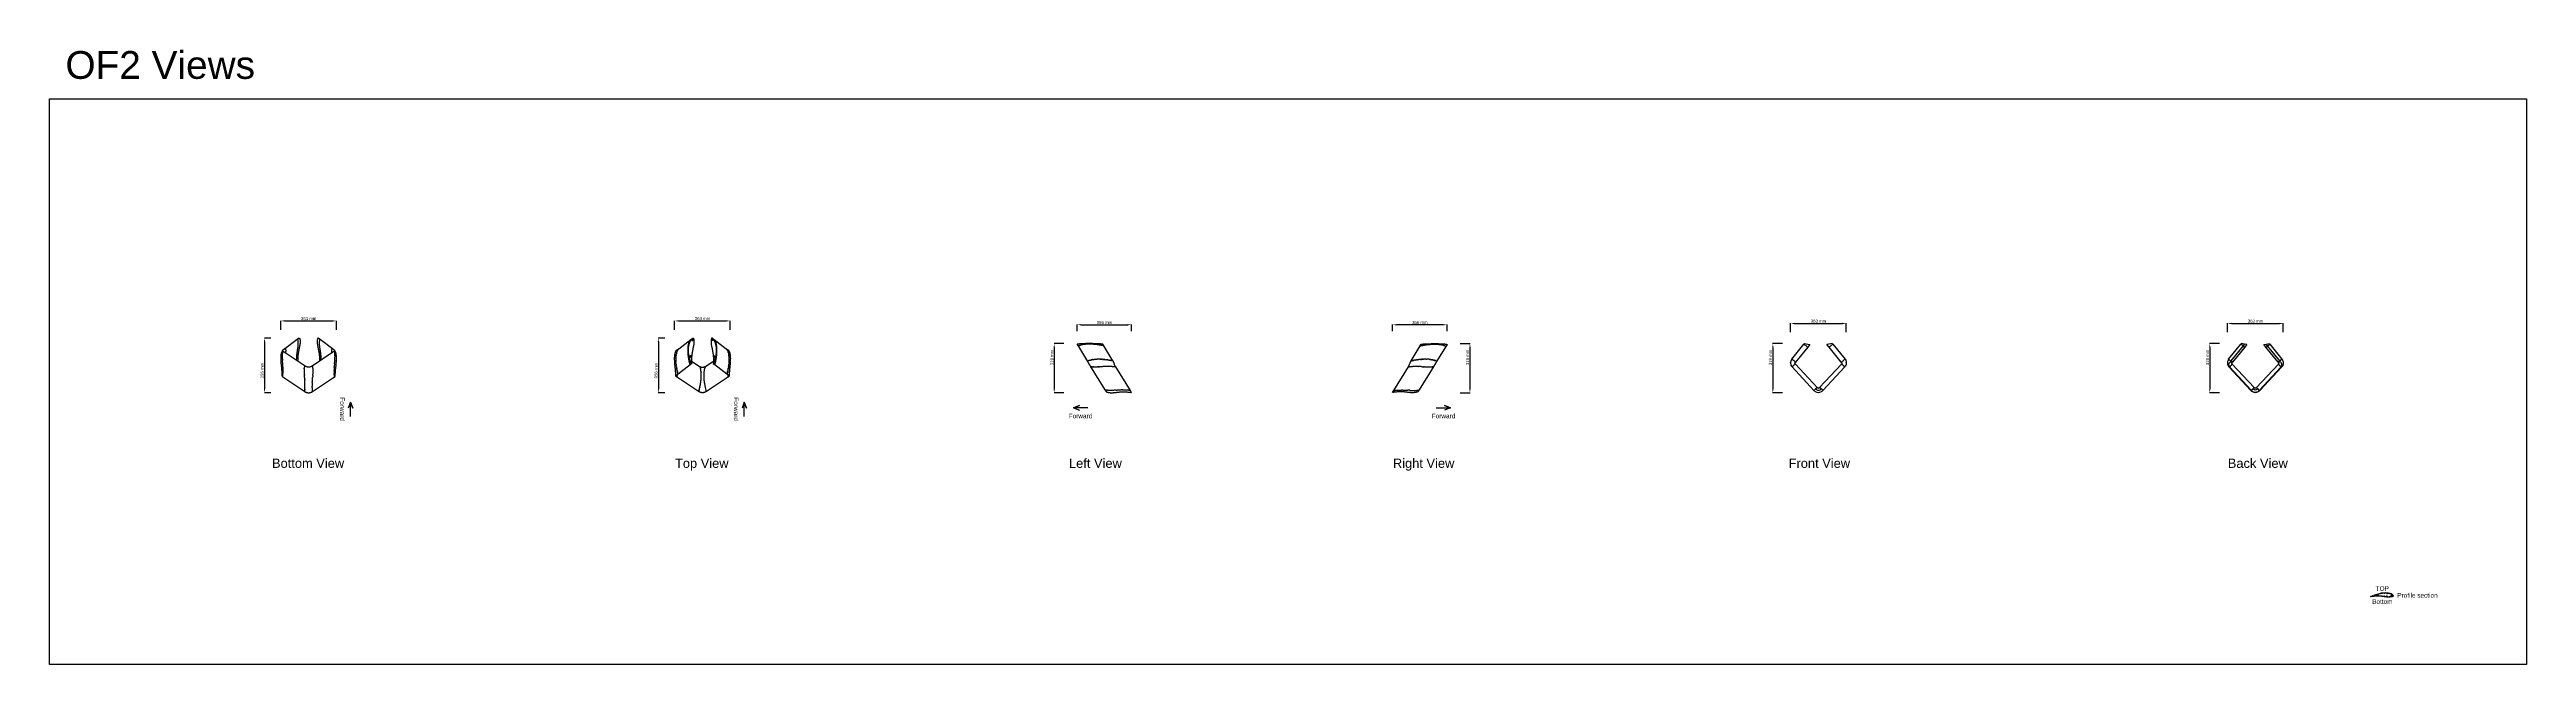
# Model space of a CAD drawing. Header units: millimetres. Extents: x 6152 to 28526, y 1087 to 12861.
# Drawn here: x 6152 to 22303, y 8855 to 12861 of the extents above; entities that cross this region are included whole.
import ezdxf

# ---------------------------------------------------------------- set-up
doc = ezdxf.new("R2010")
doc.units = ezdxf.units.MM
doc.header["$LTSCALE"] = 0.05
doc.layers.add('Cotation', color=8, linetype='Continuous', lineweight=9)
doc.layers.add('OF2', color=7, linetype='Continuous', lineweight=15)
doc.layers.add('Text', color=8, linetype='Continuous')
doc.styles.get("Standard").update_dxf_attribs({"font": 'arial.ttf'})
doc.dimstyles.new('ISO-25', dxfattribs={"dimtxt": 2.5, "dimasz": 2.5, "dimexe": 1.25, "dimexo": 0.625, "dimtad": 1, "dimtxsty": 'Standard', "dimcen": 2.5, "dimadec": 0, "dimazin": 0, "dimtfac": 1, "dimtmove": 0, "dimatfit": 3, "dimfxl": 1, "dimarcsym": 0})

# ---------------------------------------------------------------- blocks, each defined once
blk = doc.blocks.new('profile')
for p, q in [((13273, 211), (13275, 211)), ((13273, 210), (13273, 211)), ((13275, 214), (13274, 215)), ((13275, 218), (13276, 219)), ((13277, 221), (13277, 221)), ((13299, 203), (13299, 203)), ((13301, 223), (13300, 223)), ((13319, 202), (13320, 203)), ((13321, 221), (13320, 222)), ((13359, 219), (13359, 218)), ((13359, 216), (13360, 215)), ((13361, 212), (13359, 211)), ((13360, 208), (13360, 208)), ((13368, 216), (13369, 217)), ((13369, 217), (13371, 219))]:
    blk.add_line(p, q)
for points in [[(13272, 215), (13272, 215, -0.556733), (13266, 217, 0.403997), (13265, 218, -1.696572), (13266, 220, 0.403997), (13267, 220, -0.528461), (13273, 219), (13274, 219)], [(13272, 210, -0.682415), (13272, 210), (13273, 210)], [(13372, 212, -0.109546), (13372, 212), (13369, 213)]]:
    blk.add_lwpolyline(points, format="xyb")
blk.add_lwpolyline([(13380, 218), (13380, 218), (13380, 218), (13380, 218), (13380, 218), (13380, 218), (13380, 218), (13380, 218), (13380, 218), (13380, 218), (13380, 218), (13380, 218), (13381, 218), (13381, 218), (13381, 218), (13381, 218), (13381, 218), (13381, 218), (13381, 218), (13381, 218), (13381, 218), (13381, 218), (13381, 218), (13381, 218), (13381, 218), (13381, 218), (13381, 218), (13381, 218), (13381, 218), (13381, 218), (13381, 218), (13381, 218), (13381, 218), (13381, 218), (13381, 218), (13381, 218), (13381, 218), (13382, 218), (13382, 218), (13382, 218), (13382, 218), (13382, 218), (13382, 218), (13382, 218), (13382, 218), (13382, 218), (13382, 218), (13382, 218), (13382, 218), (13382, 218)])
for centre, radius, start, end in [((13273, 214), 1.13, 54.2364, 129.069), ((13275, 220), 1.43, 224.6142, 282.0505), ((13275, 223), 0.211, 109.5678, 232.0977), ((13270, 218), 7.76, 29.0342, 47.5305), ((13274, 213), 1.67, 308.7482, 32.5066), ((13275, 220), 1.59, 290.243, 14.4911), ((13301, 204), 1.84, 58.5676, 198.0004), ((13302, 221), 1.83, 127.6639, 291.1684), ((13301, 224), 0.585, 314.5024, 71.6775), ((13310, 212), 10.6, 38.7818, 135.5266), ((13310, 212), 10.6, 219.5349, 314.365), ((13318, 203), 1.84, 347.1896, 117.5029), ((13319, 220), 1.85, 240.8183, 18.5829), ((13320, 202), 0.198, 144.4357, 262.043), ((13320, 222), 0.168, 99.1467, 220.4328), ((13360, 217), 1.68, 138.7137, 245.3016), ((13361, 210), 1.66, 141.0829, 232.0598), ((13360, 217), 1.5, 253.6298, 305.2145), ((13365, 214), 3.72, 38.8203, 155.2301), ((13361, 211), 1.13, 53.874, 128.6118), ((13365, 214), 3.7, 221.6623, 337.4562), ((13369, 212), 1.34, 73.2668, 132.4519), ((13362, 503), 285, 271.8023, 273.4831), ((13288, 471), 273, 287.9765, 289.7979), ((13381, 219), 1.35, 178.3626, 215.5081), ((13384, 214), 3.79, 132.8445, 149.7922), ((13382, 215), 1.2, 162.4538, 194.1534), ((13382, 216), 1.03, 54.0666, 128.0387), ((13383, 218), 1.6, 229.7899, 159.8402)]:
    blk.add_arc(centre, radius, start, end)
for points, knots in [([(13266, 224), (13265, 224), (13264, 224), (13262, 223), (13260, 221), (13260, 220), (13260, 218), (13261, 216), (13264, 213), (13269, 209), (13276, 204), (13286, 201), (13296, 200), (13305, 199), (13313, 198), (13322, 199), (13331, 200), (13337, 200), (13348, 202), (13360, 205), (13375, 210), (13389, 215), (13399, 219), (13405, 222), (13408, 223), (13409, 224), (13410, 225), (13409, 225), (13409, 225), (13407, 225), (13403, 224), (13394, 223), (13383, 222), (13369, 221), (13355, 221), (13341, 222), (13330, 224), (13317, 225), (13305, 227), (13294, 228), (13285, 227), (13278, 227), (13272, 226), (13269, 225), (13267, 225), (13266, 224)], [0, 0, 0, 0, 2.892112, 5.124025, 6.974846, 8.41749, 9.945775, 11.915215, 15.440111, 22.37858, 30.1325, 41.919251, 53.793803, 60.025816, 67.860202, 79.541642, 85.939208, 94.83293, 99.081383, 117.168403, 134.728293, 146.198064, 161.059597, 165.227981, 168.573532, 169.42575, 169.794952, 170.205361, 170.686157, 171.655143, 175.178028, 183.194627, 198.08921, 208.110924, 226.454646, 239.131239, 250.61888, 260.141303, 277.036698, 287.051246, 295.31662, 303.087635, 307.741029, 312.530655, 314.178714, 314.178714, 314.178714, 314.178714]), ([(13275, 224), (13276, 224), (13277, 224), (13278, 224), (13280, 224), (13282, 224), (13284, 224), (13287, 225), (13290, 225), (13292, 225), (13294, 225), (13297, 225), (13300, 224), (13301, 224)], [-95.253778, -95.253778, -95.253778, -95.253778, -93.631946, -92.457511, -90.57013, -88.67751, -86.778992, -82.977576, -79.767062, -78.17057, -76.577108, -73.233671, -69.570455, -69.570455, -69.570455, -69.570455]), ([(13360, 208), (13359, 208), (13358, 208), (13356, 207), (13353, 206), (13349, 206), (13346, 205), (13344, 204), (13343, 204), (13341, 204), (13340, 204), (13338, 203), (13336, 203), (13333, 203), (13331, 203), (13328, 202), (13326, 202), (13324, 202), (13322, 202), (13320, 202), (13319, 202)], [-231.728036, -231.728036, -231.728036, -231.728036, -228.86334, -227.355934, -225.293177, -221.18171, -216.245034, -215.225743, -214.207447, -212.168092, -211.14541, -210.010263, -207.317111, -204.618508, -201.915623, -199.212492, -197.67449, -195.964134, -192.549213, -190.678873, -190.678873, -190.678873, -190.678873]), ([(13320, 222), (13321, 222), (13322, 222), (13324, 221), (13327, 221), (13329, 221), (13332, 221), (13335, 220), (13340, 220), (13344, 219), (13348, 219), (13353, 219), (13356, 219), (13359, 219)], [-38.395396, -38.395396, -38.395396, -38.395396, -36.927049, -35.25414, -31.572697, -29.736641, -27.900296, -23.704265, -18.583862, -13.432112, -10.85569, -7.303456, 0, 0, 0, 0])]:
    blk.add_open_spline(points, degree=3, knots=knots)
blk.add_rational_spline([(13299, 203), (13299, 203), (13299, 202), (13299, 202), (13299, 202), (13299, 202), (13299, 202), (13298, 202), (13297, 202), (13294, 203), (13291, 203), (13288, 204), (13285, 205), (13282, 206), (13279, 207), (13277, 207), (13276, 208), (13275, 208), (13274, 209), (13273, 209), (13273, 210), (13272, 210)], [1.00661042947, 0.952881317791, 0.952881317791, 1.00661042947, 0.934136480297, 0.934136480297, 1.00661042947, 1.00661042947, 1.00661042947, 1.00661042947, 1.00661042947, 1.00661042947, 1.00661042947, 1.00661042947, 1.00661042947, 1.00661042947, 1.00661042947, 1.00661042947, 1.00661042947, 1.00661042947, 1.00661042947, 1.00661042947], degree=3, knots=[-162.911241, -162.911241, -162.911241, -162.911241, -161.960018, -161.960018, -161.960018, -160.848399, -160.848399, -160.848399, -159.440394, -157.109396, -152.312211, -149.872638, -147.438667, -143.252545, -140.013192, -138.415287, -137.619822, -136.903839, -135.497058, -134.280347, -133.382018, -133.382018, -133.382018, -133.382018])
blk = doc.blocks.new('*D5')
at = {"layer": 'Cotation', "color": 0, "lineweight": -2, "transparency": 16777216}
for p, q in [((7596, 10981), (7553, 10981)), ((7554, 10956), (7554, 10650)), ((7596, 10625), (7553, 10625))]:
    blk.add_line(p, q, dxfattribs=at)
at = {"layer": 'Cotation', "color": 0, "transparency": 16777216}
for points in [[(7550, 10956), (7558, 10956), (7554, 10981)], [(7550, 10650), (7558, 10650), (7554, 10625)]]:
    blk.add_solid(points, dxfattribs=at)
at = {"layer": 'Defpoints', "color": 0, "transparency": 16777216}
for p in [(7597, 10981), (7554, 10625), (7597, 10625)]:
    blk.add_point(p, dxfattribs=at)
at = {"layer": 'Cotation', "color": 0, "transparency": 16777216, "insert": (7539, 10769), "char_height": 20, "attachment_point": 5, "rotation": 90}
blk.add_mtext('356 mm', dxfattribs=at)
blk = doc.blocks.new('*D7')
at = {"layer": 'Cotation', "color": 0, "lineweight": -2, "transparency": 16777216}
for p, q in [((7660, 11036), (7660, 11094)), ((7685, 11093), (7998, 11093)), ((8023, 11036), (8023, 11094))]:
    blk.add_line(p, q, dxfattribs=at)
at = {"layer": 'Cotation', "color": 0, "transparency": 16777216}
for points in [[(7685, 11097), (7685, 11089), (7660, 11093)], [(7998, 11097), (7998, 11089), (8023, 11093)]]:
    blk.add_solid(points, dxfattribs=at)
at = {"layer": 'Defpoints', "color": 0, "transparency": 16777216}
for p in [(7660, 11035), (8023, 11093), (8023, 11035)]:
    blk.add_point(p, dxfattribs=at)
at = {"layer": 'Cotation', "color": 0, "transparency": 16777216, "insert": (7842, 11108), "char_height": 20, "attachment_point": 5}
blk.add_mtext('363 mm', dxfattribs=at)
blk = doc.blocks.new('*D9')
at = {"layer": 'Cotation', "color": 0, "lineweight": -2, "transparency": 16777216}
for p, q in [((12766, 10945), (12702, 10945)), ((12703, 10920), (12703, 10650)), ((12766, 10625), (12702, 10625))]:
    blk.add_line(p, q, dxfattribs=at)
at = {"layer": 'Cotation', "color": 0, "transparency": 16777216}
for points in [[(12699, 10920), (12707, 10920), (12703, 10945)], [(12699, 10650), (12707, 10650), (12703, 10625)]]:
    blk.add_solid(points, dxfattribs=at)
at = {"layer": 'Defpoints', "color": 0, "transparency": 16777216}
for p in [(12767, 10945), (12703, 10625), (12767, 10625)]:
    blk.add_point(p, dxfattribs=at)
at = {"layer": 'Cotation', "color": 0, "transparency": 16777216, "insert": (12688, 10855), "char_height": 20, "attachment_point": 5, "rotation": 90}
blk.add_mtext('319 mm', dxfattribs=at)
blk = doc.blocks.new('*D11')
at = {"layer": 'Cotation', "color": 0, "lineweight": -2, "transparency": 16777216}
for p, q in [((12852, 11026), (12852, 11069)), ((12877, 11068), (13183, 11068)), ((13208, 11026), (13208, 11069))]:
    blk.add_line(p, q, dxfattribs=at)
at = {"layer": 'Cotation', "color": 0, "transparency": 16777216}
for points in [[(12877, 11072), (12877, 11064), (12852, 11068)], [(13183, 11072), (13183, 11064), (13208, 11068)]]:
    blk.add_solid(points, dxfattribs=at)
at = {"layer": 'Defpoints', "color": 0, "transparency": 16777216}
for p in [(12852, 11025), (13208, 11068), (13208, 11025)]:
    blk.add_point(p, dxfattribs=at)
at = {"layer": 'Cotation', "color": 0, "transparency": 16777216, "insert": (13030, 11083), "char_height": 20, "attachment_point": 5}
blk.add_mtext('356 mm', dxfattribs=at)
blk = doc.blocks.new('*D15')
at = {"layer": 'Cotation', "color": 0, "lineweight": -2, "transparency": 16777216}
for p, q in [((17505, 11019), (17505, 11078)), ((17530, 11077), (17843, 11077)), ((17868, 11019), (17868, 11078))]:
    blk.add_line(p, q, dxfattribs=at)
at = {"layer": 'Cotation', "color": 0, "transparency": 16777216}
for points in [[(17530, 11081), (17530, 11072), (17505, 11077)], [(17843, 11081), (17843, 11072), (17868, 11077)]]:
    blk.add_solid(points, dxfattribs=at)
at = {"layer": 'Defpoints', "color": 0, "transparency": 16777216}
for p in [(17505, 11019), (17868, 11077), (17868, 11019)]:
    blk.add_point(p, dxfattribs=at)
at = {"layer": 'Cotation', "color": 0, "transparency": 16777216, "insert": (17686, 11092), "char_height": 20, "attachment_point": 5}
blk.add_mtext('363 mm', dxfattribs=at)
blk = doc.blocks.new('*D44')
at = {"layer": 'Cotation', "color": 0, "lineweight": -2, "transparency": 16777216}
for p, q in [((10164, 10981), (10121, 10981)), ((10122, 10956), (10122, 10650)), ((10164, 10625), (10121, 10625))]:
    blk.add_line(p, q, dxfattribs=at)
at = {"layer": 'Cotation', "color": 0, "transparency": 16777216}
for points in [[(10118, 10956), (10126, 10956), (10122, 10981)], [(10118, 10650), (10126, 10650), (10122, 10625)]]:
    blk.add_solid(points, dxfattribs=at)
at = {"layer": 'Defpoints', "color": 0, "transparency": 16777216}
for p in [(10165, 10981), (10122, 10625), (10165, 10625)]:
    blk.add_point(p, dxfattribs=at)
at = {"layer": 'Cotation', "color": 0, "transparency": 16777216, "insert": (10107, 10769), "char_height": 20, "attachment_point": 5, "rotation": 90}
blk.add_mtext('356 mm', dxfattribs=at)
blk = doc.blocks.new('*D45')
at = {"layer": 'Cotation', "color": 0, "lineweight": -2, "transparency": 16777216}
for p, q in [((10228, 11036), (10228, 11094)), ((10253, 11093), (10566, 11093)), ((10591, 11036), (10591, 11094))]:
    blk.add_line(p, q, dxfattribs=at)
at = {"layer": 'Cotation', "color": 0, "transparency": 16777216}
for points in [[(10253, 11097), (10253, 11089), (10228, 11093)], [(10566, 11097), (10566, 11089), (10591, 11093)]]:
    blk.add_solid(points, dxfattribs=at)
at = {"layer": 'Defpoints', "color": 0, "transparency": 16777216}
for p in [(10228, 11035), (10591, 11093), (10591, 11035)]:
    blk.add_point(p, dxfattribs=at)
at = {"layer": 'Cotation', "color": 0, "transparency": 16777216, "insert": (10410, 11108), "char_height": 20, "attachment_point": 5}
blk.add_mtext('363 mm', dxfattribs=at)
blk = doc.blocks.new('*D46')
at = {"layer": 'Cotation', "color": 0, "lineweight": -2, "transparency": 16777216}
for p, q in [((15351, 10945), (15415, 10945)), ((15414, 10920), (15414, 10650)), ((15351, 10625), (15415, 10625))]:
    blk.add_line(p, q, dxfattribs=at)
at = {"layer": 'Cotation', "color": 0, "transparency": 16777216}
for points in [[(15410, 10920), (15418, 10920), (15414, 10945)], [(15410, 10650), (15418, 10650), (15414, 10625)]]:
    blk.add_solid(points, dxfattribs=at)
at = {"layer": 'Defpoints', "color": 0, "transparency": 16777216}
for p in [(15350, 10945), (15350, 10625), (15414, 10625)]:
    blk.add_point(p, dxfattribs=at)
at = {"layer": 'Cotation', "color": 0, "transparency": 16777216, "insert": (15398, 10855), "char_height": 20, "attachment_point": 5, "rotation": 90}
blk.add_mtext('319 mm', dxfattribs=at)
blk = doc.blocks.new('*D47')
at = {"layer": 'Cotation', "color": 0, "lineweight": -2, "transparency": 16777216}
for p, q in [((14909, 11026), (14909, 11069)), ((15240, 11068), (14934, 11068)), ((15265, 11026), (15265, 11069))]:
    blk.add_line(p, q, dxfattribs=at)
at = {"layer": 'Cotation', "color": 0, "transparency": 16777216}
for points in [[(14934, 11072), (14934, 11064), (14909, 11068)], [(15240, 11072), (15240, 11064), (15265, 11068)]]:
    blk.add_solid(points, dxfattribs=at)
at = {"layer": 'Defpoints', "color": 0, "transparency": 16777216}
for p in [(14909, 11068), (14909, 11025), (15265, 11025)]:
    blk.add_point(p, dxfattribs=at)
at = {"layer": 'Cotation', "color": 0, "transparency": 16777216, "insert": (15087, 11083), "char_height": 20, "attachment_point": 5}
blk.add_mtext('356 mm', dxfattribs=at)
blk = doc.blocks.new('*D48')
at = {"layer": 'Cotation', "color": 0, "lineweight": -2, "transparency": 16777216}
for p, q in [((17452, 10945), (17387, 10945)), ((17389, 10920), (17389, 10650)), ((17452, 10625), (17387, 10625))]:
    blk.add_line(p, q, dxfattribs=at)
at = {"layer": 'Cotation', "color": 0, "transparency": 16777216}
for points in [[(17385, 10920), (17393, 10920), (17389, 10945)], [(17385, 10650), (17393, 10650), (17389, 10625)]]:
    blk.add_solid(points, dxfattribs=at)
at = {"layer": 'Defpoints', "color": 0, "transparency": 16777216}
for p in [(17453, 10945), (17389, 10625), (17453, 10625)]:
    blk.add_point(p, dxfattribs=at)
at = {"layer": 'Cotation', "color": 0, "transparency": 16777216, "insert": (17373, 10855), "char_height": 20, "attachment_point": 5, "rotation": 90}
blk.add_mtext('319 mm', dxfattribs=at)
blk = doc.blocks.new('*D49')
at = {"layer": 'Cotation', "color": 0, "lineweight": -2, "transparency": 16777216}
for p, q in [((20354, 11019), (20354, 11078)), ((20379, 11077), (20692, 11077)), ((20717, 11019), (20717, 11078))]:
    blk.add_line(p, q, dxfattribs=at)
at = {"layer": 'Cotation', "color": 0, "transparency": 16777216}
for points in [[(20379, 11081), (20379, 11072), (20354, 11077)], [(20692, 11081), (20692, 11072), (20717, 11077)]]:
    blk.add_solid(points, dxfattribs=at)
at = {"layer": 'Defpoints', "color": 0, "transparency": 16777216}
for p in [(20354, 11019), (20717, 11077), (20717, 11019)]:
    blk.add_point(p, dxfattribs=at)
at = {"layer": 'Cotation', "color": 0, "transparency": 16777216, "insert": (20536, 11092), "char_height": 20, "attachment_point": 5}
blk.add_mtext('363 mm', dxfattribs=at)
blk = doc.blocks.new('*D50')
at = {"layer": 'Cotation', "color": 0, "lineweight": -2, "transparency": 16777216}
for p, q in [((20301, 10945), (20237, 10945)), ((20238, 10920), (20238, 10650)), ((20301, 10625), (20237, 10625))]:
    blk.add_line(p, q, dxfattribs=at)
at = {"layer": 'Cotation', "color": 0, "transparency": 16777216}
for points in [[(20234, 10920), (20242, 10920), (20238, 10945)], [(20234, 10650), (20242, 10650), (20238, 10625)]]:
    blk.add_solid(points, dxfattribs=at)
at = {"layer": 'Defpoints', "color": 0, "transparency": 16777216}
for p in [(20302, 10945), (20238, 10625), (20302, 10625)]:
    blk.add_point(p, dxfattribs=at)
at = {"layer": 'Cotation', "color": 0, "transparency": 16777216, "insert": (20223, 10855), "char_height": 20, "attachment_point": 5, "rotation": 90}
blk.add_mtext('319 mm', dxfattribs=at)

msp = doc.modelspace()

# ---------------------------------------------------------------- linework, layer by layer
for p, q in [((7669.5, 10864.4), (7669.5, 10864.9)), ((7669.5, 10863.9), (7669.5, 10864.4)), ((7669.5, 10863.8), (7669.5, 10863.9)), ((7669.7, 10871.6), (7669.8, 10872)), ((7669.7, 10871.5), (7669.7, 10871.6)), ((7669.8, 10873), (7669.8, 10873.1)), ((7669.8, 10872.6), (7669.8, 10873)), ((7669.8, 10872.5), (7669.8, 10872.6)), ((7669.8, 10872.1), (7669.8, 10872.5)), ((7669.8, 10872), (7669.8, 10872.1)), ((7670.1, 10878), (7670.2, 10878.5)), ((7670.1, 10877.8), (7670.1, 10878)), ((7670.3, 10879.7), (7670.5, 10881.3)), ((7670.7, 10840.4), (7670.7, 10840.7)), ((7670.8, 10839.5), (7670.7, 10840.4)), ((7670.8, 10839.4), (7670.8, 10839.5)), ((7671.8, 10888.8), (7671.9, 10889.2)), ((7672, 10826), (7671.8, 10829.3)), ((7672.2, 10890.6), (7672.2, 10890.7)), ((7672.2, 10890.7), (7672.2, 10890.7)), ((7672.5, 10821.1), (7672.3, 10822.8)), ((7672.7, 10817.9), (7672.5, 10821.1)), ((7672.8, 10892.4), (7673, 10892.8)), ((7672.8, 10892.4), (7672.8, 10892.4)), ((7672.8, 10892.4), (7672.8, 10892.4)), ((7676, 10894.2), (7676.1, 10894.2)), ((7676.1, 10894.2), (7676.1, 10894.2)), ((7818.8, 10798.9), (7676.1, 10894.2)), ((7765.8, 10971.5), (7686.5, 10911.9)), ((7686.5, 10911.8), (7686.5, 10911.9)), ((7686.6, 10911.9), (7686.5, 10911.9)), ((7686.5, 10911.8), (7686.5, 10911.8)), ((7686.7, 10912), (7686.6, 10911.9)), ((7686.6, 10911.9), (7686.6, 10911.9)), ((7686.7, 10912), (7686.7, 10912)), ((7686.8, 10912), (7686.7, 10912)), ((7686.8, 10912), (7686.8, 10912.1)), ((7686.8, 10912.1), (7686.9, 10912.1)), ((7686.8, 10912.1), (7686.8, 10912.1)), ((7686.9, 10912.1), (7686.9, 10912.1)), ((7687.1, 10912.2), (7687.2, 10912.3)), ((7687.1, 10912.2), (7687.1, 10912.2)), ((7687.2, 10912.3), (7687.3, 10912.3)), ((7687.2, 10912.3), (7687.2, 10912.3)), ((7687.5, 10912.4), (7687.5, 10912.4)), ((7687.6, 10912.4), (7687.5, 10912.4)), ((7687.6, 10912.4), (7687.6, 10912.4)), ((7687.6, 10912.4), (7687.7, 10912.4)), ((7687.6, 10912.4), (7687.6, 10912.4)), ((7687.7, 10912.4), (7687.7, 10912.4)), ((7687.9, 10912.5), (7687.8, 10912.5)), ((7688, 10912.5), (7688.1, 10912.5)), ((7688, 10912.5), (7688, 10912.5)), ((7688.1, 10912.5), (7688.1, 10912.5)), ((7688.2, 10912.5), (7688.1, 10912.5)), ((7688.1, 10912.5), (7688.1, 10912.5)), ((7688.5, 10912.5), (7688.4, 10912.5)), ((7688.6, 10912.4), (7688.7, 10912.4)), ((7688.6, 10912.4), (7688.6, 10912.4)), ((7689, 10912.3), (7689, 10912.3)), ((7689, 10912.2), (7689, 10912.3)), ((7689, 10912.2), (7689.1, 10912.2)), ((7689.1, 10912.2), (7689.1, 10912.2)), ((7689.2, 10912.2), (7689.1, 10912.2)), ((7689.1, 10912.2), (7689.1, 10912.2)), ((7689.2, 10912.2), (7689.2, 10912.1)), ((7689.2, 10912.1), (7689.3, 10912.1)), ((7689.2, 10912.1), (7689.2, 10912.1)), ((7689.3, 10912.1), (7689.3, 10912)), ((7689.3, 10912.1), (7689.3, 10912.1)), ((7689.5, 10911.9), (7689.5, 10911.9)), ((7689.5, 10911.8), (7689.5, 10911.9)), ((7689.5, 10911.8), (7689.6, 10911.8)), ((7689.6, 10911.8), (7689.6, 10911.8)), ((7689.6, 10911.8), (7689.6, 10911.8)), ((7689.8, 10911.6), (7689.8, 10911.6)), ((7689.9, 10911.5), (7689.9, 10911.4)), ((7689.9, 10911.4), (7690, 10911.3)), ((7689.9, 10911.4), (7689.9, 10911.4)), ((7690, 10911.3), (7690, 10911.3)), ((7690.1, 10911.2), (7690, 10911.3)), ((7690, 10911.3), (7690, 10911.3)), ((7690.1, 10911.2), (7690.1, 10911.2)), ((7690.2, 10911.1), (7690.1, 10911.2)), ((7690.2, 10911.1), (7690.2, 10911.1)), ((7690.2, 10911), (7690.2, 10911.1)), ((7690.2, 10911), (7690.2, 10911)), ((7690.3, 10910.8), (7690.4, 10910.8)), ((7690.4, 10910.6), (7690.5, 10910.6)), ((7690.5, 10910.4), (7690.6, 10910.4)), ((7690.6, 10910.3), (7690.6, 10910.4)), ((7690.6, 10910.3), (7690.6, 10910.3)), ((7690.7, 10910.2), (7690.6, 10910.3)), ((7690.7, 10910.2), (7690.7, 10910.1)), ((7690.7, 10910.1), (7690.7, 10910)), ((7690.7, 10910.1), (7690.7, 10910.1)), ((7690.8, 10909.9), (7690.7, 10910)), ((7690.8, 10909.9), (7690.8, 10909.9)), ((7690.8, 10909.8), (7690.8, 10909.9)), ((7690.8, 10909.8), (7690.8, 10909.7)), ((7691, 10909.3), (7691, 10909.2)), ((7691, 10909.1), (7691, 10909.2)), ((7691.1, 10908.7), (7691.2, 10908.6)), ((7691.1, 10908.7), (7691.1, 10908.7)), ((7691.2, 10908.5), (7691.2, 10908.6)), ((7691.2, 10908.5), (7691.2, 10908.4)), ((7691.2, 10908.3), (7691.2, 10908.4)), ((7691.2, 10908.3), (7691.2, 10908.3)), ((7691.4, 10907.2), (7691.4, 10907.4)), ((7691.4, 10907.2), (7691.5, 10907)), ((7691.5, 10906.9), (7691.5, 10907)), ((7691.5, 10906.9), (7691.5, 10906.8)), ((7691.6, 10906.6), (7691.5, 10906.8)), ((7691.6, 10906.6), (7691.6, 10906.4)), ((7691.6, 10906.3), (7691.6, 10906.4)), ((7691.6, 10906.3), (7691.6, 10906.1)), ((7691.8, 10905.1), (7691.8, 10904.9)), ((7691.8, 10904.9), (7691.8, 10904.8)), ((7691.9, 10904.6), (7691.8, 10904.8)), ((7692.9, 10886.2), (7692.9, 10885.6)), ((7692.9, 10885.4), (7692.9, 10885.6)), ((7692.9, 10885.4), (7692.9, 10883)), ((7776.6, 10979.6), (7765.9, 10971.6)), ((8007, 10894.2), (7864.3, 10798.9)), ((7917.2, 10971.6), (7906.6, 10979.6)), ((7996.6, 10911.9), (7917.3, 10971.5)), ((7990.2, 10886.2), (7990.2, 10885.6)), ((7990.2, 10885.4), (7990.2, 10885.6)), ((7990.2, 10885.4), (7990.3, 10883)), ((7991.3, 10905.1), (7991.3, 10904.9)), ((7991.3, 10904.9), (7991.3, 10904.8)), ((7991.3, 10904.6), (7991.3, 10904.8)), ((7991.5, 10906.3), (7991.6, 10906.4)), ((7991.5, 10906.3), (7991.5, 10906.1)), ((7991.6, 10906.9), (7991.7, 10907)), ((7991.6, 10906.9), (7991.6, 10906.8)), ((7991.6, 10906.6), (7991.6, 10906.8)), ((7991.6, 10906.6), (7991.6, 10906.4)), ((7991.7, 10907.2), (7991.7, 10907.4)), ((7991.7, 10907.2), (7991.7, 10907)), ((7992, 10908.5), (7991.9, 10908.4)), ((7991.9, 10908.3), (7991.9, 10908.4)), ((7991.9, 10908.3), (7991.9, 10908.3)), ((7992, 10908.7), (7992, 10908.6)), ((7992, 10908.7), (7992, 10908.7)), ((7992, 10908.5), (7992, 10908.6)), ((7992.2, 10909.3), (7992.1, 10909.2)), ((7992.1, 10909.1), (7992.1, 10909.2)), ((7992.3, 10909.8), (7992.4, 10909.9)), ((7992.3, 10909.8), (7992.3, 10909.7)), ((7992.5, 10910.2), (7992.4, 10910.1)), ((7992.4, 10910.1), (7992.4, 10910)), ((7992.4, 10910.1), (7992.4, 10910.1)), ((7992.4, 10909.9), (7992.4, 10910)), ((7992.4, 10909.9), (7992.4, 10909.9)), ((7992.5, 10910.3), (7992.6, 10910.4)), ((7992.5, 10910.3), (7992.5, 10910.3)), ((7992.5, 10910.2), (7992.5, 10910.3)), ((7992.6, 10910.4), (7992.6, 10910.4)), ((7992.7, 10910.6), (7992.7, 10910.6)), ((7992.8, 10910.8), (7992.8, 10910.8)), ((7992.9, 10911), (7993, 10911.1)), ((7992.9, 10911), (7992.9, 10911)), ((7993.1, 10911.2), (7993, 10911.2)), ((7993, 10911.1), (7993, 10911.2)), ((7993, 10911.1), (7993, 10911.1)), ((7993.2, 10911.4), (7993.1, 10911.3)), ((7993.1, 10911.3), (7993.1, 10911.3)), ((7993.1, 10911.2), (7993.1, 10911.3)), ((7993.1, 10911.3), (7993.1, 10911.3)), ((7993.2, 10911.5), (7993.2, 10911.4)), ((7993.2, 10911.4), (7993.2, 10911.4)), ((7993.4, 10911.6), (7993.4, 10911.6)), ((7993.5, 10911.8), (7993.5, 10911.8)), ((7993.5, 10911.8), (7993.6, 10911.8)), ((7993.6, 10911.9), (7993.6, 10911.9)), ((7993.6, 10911.8), (7993.6, 10911.9)), ((7993.6, 10911.8), (7993.6, 10911.8)), ((7993.8, 10912.1), (7993.8, 10912)), ((7993.8, 10912.1), (7993.9, 10912.1)), ((7994, 10912.2), (7993.9, 10912.1)), ((7993.9, 10912.1), (7993.9, 10912.1)), ((7993.9, 10912.1), (7993.9, 10912.1)), ((7994, 10912.2), (7994, 10912.2)), ((7994, 10912.2), (7994, 10912.2)), ((7994, 10912.2), (7994.1, 10912.2)), ((7994.1, 10912.3), (7994.1, 10912.3)), ((7994.1, 10912.2), (7994.1, 10912.3)), ((7994.1, 10912.2), (7994.1, 10912.2)), ((7994.5, 10912.4), (7994.5, 10912.4)), ((7994.5, 10912.4), (7994.5, 10912.4)), ((7994.6, 10912.5), (7994.7, 10912.5)), ((7995, 10912.5), (7995, 10912.5)), ((7995, 10912.5), (7995, 10912.5)), ((7995, 10912.5), (7995.1, 10912.5)), ((7995.1, 10912.5), (7995.1, 10912.5)), ((7995.1, 10912.5), (7995.2, 10912.5)), ((7995.3, 10912.5), (7995.3, 10912.5)), ((7995.4, 10912.4), (7995.5, 10912.4)), ((7995.6, 10912.4), (7995.5, 10912.4)), ((7995.5, 10912.4), (7995.5, 10912.4)), ((7995.5, 10912.4), (7995.5, 10912.4)), ((7995.6, 10912.4), (7995.6, 10912.4)), ((7995.6, 10912.4), (7995.6, 10912.4)), ((7995.9, 10912.3), (7995.9, 10912.3)), ((7995.9, 10912.3), (7996, 10912.3)), ((7996, 10912.2), (7996, 10912.3)), ((7996, 10912.2), (7996, 10912.2)), ((7996.3, 10912.1), (7996.2, 10912.1)), ((7996.2, 10912.1), (7996.2, 10912.1)), ((7996.4, 10912), (7996.3, 10912.1)), ((7996.3, 10912.1), (7996.3, 10912.1)), ((7996.4, 10912), (7996.4, 10912)), ((7996.4, 10912), (7996.4, 10912)), ((7996.4, 10912), (7996.5, 10911.9)), ((7996.5, 10911.9), (7996.5, 10911.9)), ((7996.5, 10911.9), (7996.6, 10911.9)), ((7996.7, 10911.8), (7996.6, 10911.9)), ((7996.7, 10911.8), (7996.7, 10911.8)), ((8007.1, 10894.2), (8007, 10894.2)), ((8007.1, 10894.2), (8007.1, 10894.2)), ((8010.3, 10892.4), (8010.1, 10892.8)), ((8010.4, 10892.4), (8010.3, 10892.4)), ((8010.3, 10892.4), (8010.3, 10892.4)), ((8010.4, 10817.9), (8010.7, 10821.1)), ((8010.7, 10821.1), (8010.8, 10822.8)), ((8010.9, 10890.6), (8010.9, 10890.7)), ((8010.9, 10890.7), (8010.9, 10890.7)), ((8011.1, 10826), (8011.4, 10829.3)), ((8011.3, 10888.8), (8011.3, 10889.2)), ((8012.3, 10839.5), (8012.4, 10840.4)), ((8012.3, 10839.4), (8012.3, 10839.5)), ((8012.4, 10840.4), (8012.5, 10840.7)), ((8012.8, 10879.7), (8012.6, 10881.3)), ((8013, 10878), (8012.9, 10878.5)), ((8013, 10877.8), (8013, 10878)), ((8013.3, 10873), (8013.3, 10873.1)), ((8013.3, 10872.6), (8013.3, 10873)), ((8013.3, 10872.5), (8013.3, 10872.6)), ((8013.4, 10872.1), (8013.3, 10872.5)), ((8013.4, 10872), (8013.4, 10872.1)), ((8013.4, 10871.6), (8013.4, 10872)), ((8013.4, 10871.5), (8013.4, 10871.6)), ((8013.6, 10864.4), (8013.6, 10864.9)), ((8013.6, 10863.9), (8013.6, 10864.4)), ((8013.6, 10863.8), (8013.6, 10863.9)), ((10235.9, 10839.7), (10235.9, 10839.9)), ((10235.9, 10839.7), (10235.9, 10839)), ((10235.9, 10838.8), (10235.9, 10839)), ((10236.1, 10850.7), (10236, 10850)), ((10236, 10847.5), (10236, 10848.3)), ((10236, 10846.7), (10236, 10847.4)), ((10236, 10846.7), (10236, 10846.5)), ((10236, 10832), (10236, 10831.5)), ((10236.1, 10852.3), (10236.1, 10852.5)), ((10236.1, 10852.3), (10236.1, 10851.7)), ((10236.1, 10851.5), (10236.1, 10851.7)), ((10236.1, 10851.5), (10236.1, 10850.8)), ((10236.1, 10829.4), (10236.1, 10829)), ((10236.2, 10854.8), (10236.3, 10855.1)), ((10236.2, 10854.8), (10236.2, 10854.2)), ((10236.2, 10854), (10236.2, 10854.2)), ((10236.2, 10826), (10236.2, 10826.5)), ((10236.2, 10825.2), (10236.2, 10826)), ((10236.2, 10826), (10236.2, 10826)), ((10236.2, 10825.2), (10236.3, 10824.8)), ((10236.3, 10856.4), (10236.3, 10855.9)), ((10236.3, 10855.6), (10236.3, 10855.9)), ((10236.3, 10855.6), (10236.3, 10855.1)), ((10236.3, 10823.9), (10236.3, 10823.6)), ((10236.3, 10823.5), (10236.3, 10823.6)), ((10236.3, 10823.5), (10236.3, 10823.3)), ((10236.5, 10859.6), (10236.6, 10859.9)), ((10236.5, 10859.6), (10236.5, 10859.3)), ((10236.5, 10820.9), (10236.5, 10821.2)), ((10236.7, 10861.2), (10236.6, 10861)), ((10236.6, 10860.7), (10236.6, 10861)), ((10236.8, 10862.3), (10236.7, 10862.1)), ((10236.7, 10861.8), (10236.7, 10862.1)), ((10236.7, 10861.8), (10236.7, 10861.5)), ((10236.7, 10861.2), (10236.7, 10861.5)), ((10236.9, 10863.4), (10236.8, 10863.1)), ((10236.8, 10862.9), (10236.8, 10863.1)), ((10236.8, 10862.9), (10236.8, 10862.6)), ((10236.8, 10862.3), (10236.8, 10862.6)), ((10236.9, 10863.9), (10237, 10864.2)), ((10236.9, 10863.9), (10236.9, 10863.7)), ((10236.9, 10863.4), (10236.9, 10863.7)), ((10237, 10865), (10237.1, 10865.3)), ((10237, 10865), (10237, 10864.8)), ((10237, 10864.5), (10237, 10864.8)), ((10237, 10864.5), (10237, 10864.2)), ((10237.1, 10865.4), (10237.1, 10865.3)), ((10237.2, 10866.7), (10237.3, 10866.9)), ((10237.2, 10866.7), (10237.2, 10866.3)), ((10237.4, 10867.6), (10237.3, 10867.5)), ((10237.3, 10867.1), (10237.3, 10867.5)), ((10237.3, 10867.1), (10237.3, 10866.9)), ((10237.5, 10868.8), (10237.6, 10869.1)), ((10237.5, 10868.8), (10237.5, 10868.5)), ((10237.7, 10869.7), (10237.6, 10869.6)), ((10237.6, 10869.3), (10237.6, 10869.6)), ((10237.6, 10869.3), (10237.6, 10869.1)), ((10237.8, 10870.5), (10237.7, 10870.1)), ((10237.7, 10869.7), (10237.7, 10870.1)), ((10237.9, 10871), (10237.8, 10870.7)), ((10237.8, 10870.5), (10237.8, 10870.7)), ((10237.9, 10871.4), (10238, 10871.6)), ((10237.9, 10871.4), (10237.9, 10871.2)), ((10237.9, 10871), (10237.9, 10871.2)), ((10238, 10871.8), (10238.1, 10872.3)), ((10238, 10871.8), (10238, 10871.6)), ((10238.2, 10873.4), (10238.1, 10872.8)), ((10238.1, 10872.6), (10238.1, 10872.8)), ((10238.1, 10872.6), (10238.1, 10872.3)), ((10238.2, 10873.4), (10238.3, 10873.9)), ((10238.4, 10874.2), (10238.3, 10873.9)), ((10238.5, 10874.6), (10238.4, 10874.4)), ((10238.4, 10874.2), (10238.4, 10874.4)), ((10238.5, 10875), (10238.6, 10875.4)), ((10238.5, 10875), (10238.5, 10874.9)), ((10238.5, 10874.6), (10238.5, 10874.9)), ((10238.7, 10875.8), (10238.6, 10875.4)), ((10238.7, 10876.2), (10238.8, 10876.5)), ((10238.7, 10876.2), (10238.7, 10876)), ((10238.7, 10875.8), (10238.7, 10876)), ((10238.8, 10876.6), (10238.9, 10877.1)), ((10238.8, 10876.6), (10238.8, 10876.5)), ((10239, 10877.4), (10238.9, 10877.1)), ((10239, 10877.8), (10239.1, 10878.1)), ((10239, 10877.8), (10239, 10877.6)), ((10239, 10877.4), (10239, 10877.6)), ((10239.1, 10878.2), (10239.2, 10878.6)), ((10239.1, 10878.2), (10239.1, 10878.1)), ((10239.3, 10879), (10239.2, 10878.6)), ((10239.3, 10879.4), (10239.4, 10879.7)), ((10239.3, 10879.4), (10239.3, 10879.2)), ((10239.3, 10879), (10239.3, 10879.2)), ((10239.4, 10879.8), (10239.5, 10880.2)), ((10239.4, 10879.8), (10239.4, 10879.7)), ((10239.6, 10880.6), (10239.5, 10880.2)), ((10239.7, 10881), (10239.6, 10880.8)), ((10239.6, 10880.6), (10239.6, 10880.8)), ((10239.8, 10881.4), (10239.7, 10881.3)), ((10239.7, 10881), (10239.7, 10881.3)), ((10239.9, 10882.2), (10239.8, 10881.8)), ((10239.8, 10881.4), (10239.8, 10881.8)), ((10239.9, 10882.2), (10240, 10882.3)), ((10240, 10882.6), (10240.1, 10882.9)), ((10240, 10882.6), (10240, 10882.3)), ((10240.1, 10883), (10240.2, 10883.4)), ((10240.1, 10883), (10240.1, 10882.9)), ((10240.3, 10883.8), (10240.2, 10883.4)), ((10240.4, 10884.2), (10240.3, 10883.9)), ((10240.3, 10883.8), (10240.3, 10883.9)), ((10240.5, 10884.6), (10240.4, 10884.4)), ((10240.4, 10884.2), (10240.4, 10884.4)), ((10240.5, 10884.6), (10240.6, 10885)), ((10240.7, 10885.3), (10240.6, 10885)), ((10240.7, 10885.7), (10240.8, 10886)), ((10240.7, 10885.7), (10240.7, 10885.5)), ((10240.7, 10885.3), (10240.7, 10885.5)), ((10240.8, 10886.1), (10240.9, 10886.5)), ((10240.8, 10886.1), (10240.8, 10886)), ((10241, 10886.9), (10240.9, 10886.5)), ((10241, 10886.9), (10241.1, 10887)), ((10241.1, 10887.3), (10241.2, 10887.6)), ((10241.1, 10887.3), (10241.1, 10887)), ((10241.2, 10887.6), (10241.4, 10888.1)), ((10241.2, 10887.6), (10241.2, 10887.6)), ((10241.4, 10888.4), (10241.5, 10888.6)), ((10241.4, 10888.4), (10241.4, 10888.1)), ((10241.6, 10888.8), (10241.5, 10888.6)), ((10241.7, 10889.2), (10241.6, 10889.1)), ((10241.6, 10888.8), (10241.6, 10889.1)), ((10241.8, 10889.6), (10241.7, 10889.4)), ((10241.7, 10889.2), (10241.7, 10889.4)), ((10241.9, 10889.9), (10241.8, 10889.6)), ((10241.8, 10889.6), (10241.8, 10889.6)), ((10242, 10890.3), (10241.9, 10890.1)), ((10241.9, 10889.9), (10241.9, 10890.1)), ((10242.1, 10890.7), (10242, 10890.4)), ((10242, 10890.3), (10242, 10890.4)), ((10242.1, 10890.7), (10242.2, 10890.9)), ((10242.3, 10891.5), (10242.2, 10891.1)), ((10242.2, 10891.1), (10242.2, 10891.1)), ((10242.2, 10891.1), (10242.2, 10890.9)), ((10242.3, 10891.5), (10242.4, 10891.6)), ((10242.5, 10891.8), (10242.4, 10891.6)), ((10242.6, 10892.2), (10242.5, 10891.9)), ((10242.5, 10891.8), (10242.5, 10891.9)), ((10242.6, 10892.2), (10242.7, 10892.4)), ((10242.8, 10892.9), (10242.7, 10892.7)), ((10242.7, 10892.6), (10242.7, 10892.7)), ((10242.7, 10892.6), (10242.7, 10892.4)), ((10242.8, 10892.9), (10242.9, 10893.2)), ((10243, 10893.3), (10242.9, 10893.2)), ((10243.1, 10893.7), (10243, 10893.4)), ((10243, 10893.3), (10243, 10893.4)), ((10243.1, 10893.7), (10243.2, 10893.9)), ((10243.2, 10894.1), (10243.3, 10894.1)), ((10243.2, 10894.1), (10243.2, 10893.9)), ((10243.7, 10895.2), (10243.5, 10894.9)), ((10243.5, 10894.8), (10243.5, 10894.9)), ((10243.8, 10895.5), (10243.7, 10895.4)), ((10243.7, 10895.2), (10243.7, 10895.4)), ((10243.9, 10895.7), (10243.8, 10895.6)), ((10243.8, 10895.5), (10243.8, 10895.6)), ((10244.1, 10896.2), (10244, 10896.1)), ((10244.2, 10896.5), (10244.1, 10896.3)), ((10244.1, 10896.2), (10244.1, 10896.3)), ((10244.2, 10896.5), (10244.4, 10897.1)), ((10244.9, 10898), (10244.8, 10897.8)), ((10244.8, 10897.7), (10244.8, 10897.8)), ((10245, 10898.2), (10244.9, 10898)), ((10244.9, 10898), (10244.9, 10898)), ((10245.1, 10898.4), (10245, 10898.2)), ((10245, 10898.2), (10245, 10898.2)), ((10245.2, 10898.6), (10245.1, 10898.5)), ((10245.1, 10898.4), (10245.1, 10898.5)), ((10245.3, 10898.9), (10245.2, 10898.7)), ((10245.2, 10898.6), (10245.2, 10898.7)), ((10245.4, 10899.1), (10245.3, 10898.9)), ((10245.3, 10898.9), (10245.3, 10898.9)), ((10245.5, 10899.3), (10245.4, 10899.2)), ((10245.4, 10899.1), (10245.4, 10899.2)), ((10245.5, 10899.3), (10245.6, 10899.4)), ((10245.6, 10899.5), (10245.7, 10899.6)), ((10245.6, 10899.5), (10245.6, 10899.4)), ((10245.7, 10899.8), (10245.8, 10899.9)), ((10245.7, 10899.8), (10245.7, 10899.6)), ((10245.8, 10900), (10245.9, 10900.1)), ((10245.8, 10900), (10245.8, 10899.9)), ((10246, 10900.2), (10245.9, 10900.1)), ((10246.1, 10900.4), (10246, 10900.3)), ((10246, 10900.2), (10246, 10900.3)), ((10246.1, 10900.4), (10246.1, 10900.6)), ((10246.2, 10900.6), (10246.1, 10900.6)), ((10246.2, 10900.6), (10246.3, 10900.8)), ((10246.3, 10900.9), (10246.4, 10901)), ((10246.3, 10900.9), (10246.3, 10900.8)), ((10246.4, 10901.1), (10246.5, 10901.2)), ((10246.4, 10901.1), (10246.4, 10901)), ((10246.5, 10901.3), (10246.5, 10901.2)), ((10247.3, 10902.6), (10247.4, 10902.8)), ((10248.3, 10904.4), (10248.4, 10904.5)), ((10248.6, 10904.7), (10248.4, 10904.5)), ((10249.5, 10906.1), (10249.4, 10906)), ((10249.5, 10906.1), (10249.6, 10906.2)), ((10250.5, 10907.5), (10250.6, 10907.6)), ((10250.6, 10907.7), (10250.6, 10907.6)), ((10252, 10909.3), (10251.8, 10909.1)), ((10252.1, 10909.4), (10252, 10909.3)), ((10252, 10909.3), (10252, 10909.3)), ((10252.2, 10909.6), (10252.1, 10909.5)), ((10252.2, 10909.6), (10252.3, 10909.7)), ((10252.4, 10909.7), (10252.3, 10909.7)), ((10252.4, 10909.7), (10252.4, 10909.8)), ((10252.8, 10910.2), (10252.7, 10910.1)), ((10252.7, 10910), (10252.7, 10910.1)), ((10253, 10910.3), (10252.8, 10910.2)), ((10252.8, 10910.2), (10252.8, 10910.2)), ((10253, 10910.3), (10253.1, 10910.4)), ((10253.1, 10910.4), (10253.3, 10910.6)), ((10253.1, 10910.4), (10253.1, 10910.4)), ((10253.4, 10910.7), (10253.3, 10910.6)), ((10253.4, 10910.7), (10253.5, 10910.8)), ((10253.6, 10910.9), (10253.5, 10910.8)), ((10254, 10911.3), (10253.9, 10911.2)), ((10254, 10911.3), (10254.1, 10911.4)), ((10254.3, 10911.5), (10254.3, 10911.6)), ((10254.4, 10911.6), (10254.3, 10911.6)), ((10254.4, 10911.6), (10254.5, 10911.6)), ((10254.7, 10911.8), (10333.9, 10971.4)), ((10331, 10865.9), (10328.7, 10864.4)), ((10329.3, 10857.6), (10331.4, 10857.7)), ((10333.3, 10865.8), (10331, 10865.9)), ((10331.4, 10857.7), (10333.6, 10858.9)), ((10334, 10971.5), (10344.7, 10979.5)), ((10338.3, 10831.4), (10387.1, 10798.8)), ((10344, 10973.1), (10341.8, 10971.6)), ((10342.4, 10964.8), (10344.5, 10964.9)), ((10346.4, 10973), (10344, 10973.1)), ((10344.5, 10964.9), (10346.6, 10966)), ((10432.5, 10798.8), (10481.2, 10831.4)), ((10475.1, 10964.9), (10472.9, 10966)), ((10473.2, 10973), (10475.5, 10973.1)), ((10474.9, 10979.5), (10485.5, 10971.5)), ((10477.2, 10964.8), (10475.1, 10964.9)), ((10475.5, 10973.1), (10477.8, 10971.6)), ((10485.6, 10971.4), (10564.9, 10911.8)), ((10488.1, 10857.7), (10486, 10858.9)), ((10486.2, 10865.8), (10488.6, 10865.9)), ((10490.2, 10857.6), (10488.1, 10857.7)), ((10488.6, 10865.9), (10490.8, 10864.4)), ((10565.1, 10911.6), (10565.1, 10911.6)), ((10565.1, 10911.6), (10565.2, 10911.6)), ((10565.2, 10911.5), (10565.2, 10911.6)), ((10565.6, 10911.3), (10565.4, 10911.4)), ((10565.6, 10911.3), (10565.6, 10911.2)), ((10566, 10910.9), (10566.1, 10910.8)), ((10566.2, 10910.7), (10566.1, 10910.8)), ((10566.2, 10910.7), (10566.3, 10910.6)), ((10566.4, 10910.4), (10566.3, 10910.6)), ((10566.4, 10910.4), (10566.5, 10910.4)), ((10566.6, 10910.3), (10566.5, 10910.4)), ((10566.6, 10910.3), (10566.7, 10910.2)), ((10566.7, 10910.2), (10566.7, 10910.2)), ((10566.7, 10910.2), (10566.8, 10910.1)), ((10566.9, 10910), (10566.8, 10910.1)), ((10567.2, 10909.7), (10567.1, 10909.8)), ((10567.3, 10909.6), (10567.2, 10909.7)), ((10567.2, 10909.7), (10567.2, 10909.7)), ((10567.3, 10909.6), (10567.4, 10909.5)), ((10567.4, 10909.4), (10567.5, 10909.3)), ((10567.6, 10909.3), (10567.5, 10909.3)), ((10567.6, 10909.3), (10567.7, 10909.1)), ((10568.9, 10907.7), (10569, 10907.6)), ((10569, 10907.5), (10569, 10907.6)), ((10570, 10906.1), (10570, 10906.2)), ((10570, 10906.1), (10570.1, 10906)), ((10571, 10904.7), (10571.1, 10904.5)), ((10571.2, 10904.4), (10571.1, 10904.5)), ((10572.3, 10902.6), (10572.2, 10902.8)), ((10573, 10901.3), (10573, 10901.2)), ((10573.1, 10901.1), (10573, 10901.2)), ((10573.1, 10901.1), (10573.2, 10901)), ((10573.2, 10900.9), (10573.2, 10901)), ((10573.2, 10900.9), (10573.3, 10900.8)), ((10573.4, 10900.6), (10573.3, 10900.8)), ((10573.5, 10900.4), (10573.4, 10900.6)), ((10573.4, 10900.6), (10573.4, 10900.6)), ((10573.5, 10900.4), (10573.5, 10900.3)), ((10573.6, 10900.2), (10573.5, 10900.3)), ((10573.6, 10900.2), (10573.6, 10900.1)), ((10573.7, 10900), (10573.6, 10900.1)), ((10573.7, 10900), (10573.8, 10899.9)), ((10573.8, 10899.8), (10573.8, 10899.9)), ((10573.8, 10899.8), (10573.9, 10899.6)), ((10573.9, 10899.5), (10573.9, 10899.6)), ((10573.9, 10899.5), (10574, 10899.4)), ((10574, 10899.3), (10574, 10899.4)), ((10574, 10899.3), (10574.1, 10899.2)), ((10574.2, 10899.1), (10574.1, 10899.2)), ((10574.2, 10899.1), (10574.2, 10898.9)), ((10574.3, 10898.9), (10574.2, 10898.9)), ((10574.3, 10898.9), (10574.3, 10898.7)), ((10574.4, 10898.6), (10574.3, 10898.7)), ((10574.4, 10898.6), (10574.5, 10898.5)), ((10574.5, 10898.4), (10574.5, 10898.5)), ((10574.5, 10898.4), (10574.6, 10898.2)), ((10574.6, 10898.2), (10574.6, 10898.2)), ((10574.6, 10898.2), (10574.7, 10898)), ((10574.7, 10898), (10574.7, 10898)), ((10574.7, 10898), (10574.8, 10897.8)), ((10574.8, 10897.7), (10574.8, 10897.8)), ((10575.4, 10896.5), (10575.1, 10897.1)), ((10575.4, 10896.5), (10575.4, 10896.3)), ((10575.5, 10896.2), (10575.4, 10896.3)), ((10575.5, 10896.2), (10575.5, 10896.1)), ((10575.7, 10895.7), (10575.7, 10895.6)), ((10575.8, 10895.5), (10575.7, 10895.6)), ((10575.8, 10895.5), (10575.8, 10895.4)), ((10575.9, 10895.2), (10575.8, 10895.4)), ((10575.9, 10895.2), (10576, 10894.9)), ((10576, 10894.8), (10576, 10894.9)), ((10576.3, 10894.1), (10576.3, 10894.1)), ((10576.3, 10894.1), (10576.4, 10893.9)), ((10576.5, 10893.7), (10576.4, 10893.9)), ((10576.5, 10893.7), (10576.6, 10893.4)), ((10576.6, 10893.3), (10576.6, 10893.4)), ((10576.6, 10893.3), (10576.6, 10893.2)), ((10576.7, 10892.9), (10576.6, 10893.2)), ((10576.7, 10892.9), (10576.8, 10892.7)), ((10576.8, 10892.6), (10576.8, 10892.7)), ((10576.8, 10892.6), (10576.9, 10892.4)), ((10577, 10892.2), (10576.9, 10892.4)), ((10577, 10892.2), (10577.1, 10891.9)), ((10577.1, 10891.8), (10577.1, 10891.9)), ((10577.1, 10891.8), (10577.1, 10891.6)), ((10577.2, 10891.5), (10577.1, 10891.6)), ((10577.2, 10891.5), (10577.3, 10891.1)), ((10577.3, 10891.1), (10577.3, 10891.1)), ((10577.3, 10891.1), (10577.4, 10890.9)), ((10577.4, 10890.7), (10577.4, 10890.9)), ((10577.4, 10890.7), (10577.5, 10890.4)), ((10577.6, 10890.3), (10577.5, 10890.4)), ((10577.6, 10890.3), (10577.6, 10890.1)), ((10577.7, 10889.9), (10577.6, 10890.1)), ((10577.7, 10889.9), (10577.8, 10889.6)), ((10577.8, 10889.6), (10577.8, 10889.6)), ((10577.8, 10889.6), (10577.8, 10889.4)), ((10577.9, 10889.2), (10577.8, 10889.4)), ((10577.9, 10889.2), (10577.9, 10889.1)), ((10578, 10888.8), (10577.9, 10889.1)), ((10578, 10888.8), (10578.1, 10888.6)), ((10578.1, 10888.4), (10578.1, 10888.6)), ((10578.1, 10888.4), (10578.2, 10888.1)), ((10578.3, 10887.6), (10578.2, 10888.1)), ((10578.4, 10887.3), (10578.3, 10887.6)), ((10578.3, 10887.6), (10578.3, 10887.6)), ((10578.4, 10887.3), (10578.5, 10887)), ((10578.5, 10886.9), (10578.5, 10887)), ((10578.5, 10886.9), (10578.6, 10886.5)), ((10578.7, 10886.1), (10578.6, 10886.5)), ((10578.7, 10886.1), (10578.7, 10886)), ((10578.8, 10885.7), (10578.7, 10886)), ((10578.8, 10885.7), (10578.9, 10885.5)), ((10578.9, 10885.3), (10578.9, 10885.5)), ((10578.9, 10885.3), (10579, 10885)), ((10579.1, 10884.6), (10579, 10885)), ((10579.1, 10884.6), (10579.1, 10884.4)), ((10579.2, 10884.2), (10579.1, 10884.4)), ((10579.2, 10884.2), (10579.2, 10883.9)), ((10579.3, 10883.8), (10579.2, 10883.9)), ((10579.3, 10883.8), (10579.4, 10883.4)), ((10579.5, 10883), (10579.4, 10883.4)), ((10579.5, 10883), (10579.5, 10882.9)), ((10579.5, 10882.6), (10579.5, 10882.9)), ((10579.5, 10882.6), (10579.6, 10882.3)), ((10579.6, 10882.2), (10579.6, 10882.3)), ((10579.6, 10882.2), (10579.7, 10881.8)), ((10579.8, 10881.4), (10579.7, 10881.8)), ((10579.8, 10881.4), (10579.8, 10881.3)), ((10579.9, 10881), (10579.8, 10881.3)), ((10579.9, 10881), (10579.9, 10880.8)), ((10580, 10880.6), (10579.9, 10880.8)), ((10580, 10880.6), (10580, 10880.2)), ((10580.1, 10879.8), (10580, 10880.2)), ((10580.1, 10879.8), (10580.2, 10879.7)), ((10580.2, 10879.4), (10580.2, 10879.7)), ((10580.2, 10879.4), (10580.3, 10879.2)), ((10580.3, 10879), (10580.3, 10879.2)), ((10580.3, 10879), (10580.4, 10878.6)), ((10580.4, 10878.2), (10580.4, 10878.6)), ((10580.4, 10878.2), (10580.5, 10878.1)), ((10580.5, 10877.8), (10580.5, 10878.1)), ((10580.5, 10877.8), (10580.6, 10877.6)), ((10580.6, 10877.4), (10580.6, 10877.6)), ((10580.6, 10877.4), (10580.7, 10877.1)), ((10580.7, 10876.6), (10580.7, 10877.1)), ((10580.7, 10876.6), (10580.8, 10876.5)), ((10580.8, 10876.2), (10580.8, 10876.5)), ((10580.8, 10876.2), (10580.9, 10876)), ((10580.9, 10875.8), (10580.9, 10876)), ((10580.9, 10875.8), (10581, 10875.4)), ((10581, 10875), (10581, 10875.4)), ((10581, 10875), (10581, 10874.9)), ((10581.1, 10874.6), (10581, 10874.9)), ((10581.1, 10874.6), (10581.1, 10874.4)), ((10581.2, 10874.2), (10581.1, 10874.4)), ((10581.2, 10874.2), (10581.2, 10873.9)), ((10581.3, 10873.4), (10581.2, 10873.9)), ((10581.3, 10873.4), (10581.4, 10872.8)), ((10581.4, 10872.6), (10581.4, 10872.8)), ((10581.4, 10872.6), (10581.5, 10872.3)), ((10581.6, 10871.8), (10581.5, 10872.3)), ((10581.6, 10871.8), (10581.6, 10871.6)), ((10581.6, 10871.4), (10581.6, 10871.6)), ((10581.6, 10871.4), (10581.7, 10871.2)), ((10581.7, 10871), (10581.7, 10871.2)), ((10581.7, 10871), (10581.7, 10870.7)), ((10581.8, 10870.5), (10581.7, 10870.7)), ((10581.8, 10870.5), (10581.8, 10870.1)), ((10581.9, 10869.7), (10581.8, 10870.1)), ((10581.9, 10869.7), (10581.9, 10869.6)), ((10582, 10869.3), (10581.9, 10869.6)), ((10582, 10869.3), (10582, 10869.1)), ((10582, 10868.8), (10582, 10869.1)), ((10582, 10868.8), (10582.1, 10868.5)), ((10582.2, 10867.6), (10582.2, 10867.5)), ((10582.3, 10867.1), (10582.2, 10867.5)), ((10582.3, 10867.1), (10582.3, 10866.9)), ((10582.3, 10866.7), (10582.3, 10866.9)), ((10582.3, 10866.7), (10582.4, 10866.3)), ((10582.5, 10865.4), (10582.5, 10865.3)), ((10582.5, 10865), (10582.5, 10865.3)), ((10582.5, 10865), (10582.5, 10864.8)), ((10582.6, 10864.5), (10582.5, 10864.8)), ((10582.6, 10864.5), (10582.6, 10864.2)), ((10582.6, 10863.9), (10582.6, 10864.2)), ((10582.6, 10863.9), (10582.7, 10863.7)), ((10582.7, 10863.4), (10582.7, 10863.7)), ((10582.7, 10863.4), (10582.7, 10863.1)), ((10582.7, 10862.9), (10582.7, 10863.1)), ((10582.7, 10862.9), (10582.8, 10862.6)), ((10582.8, 10862.3), (10582.8, 10862.6)), ((10582.8, 10862.3), (10582.8, 10862.1)), ((10582.8, 10861.8), (10582.8, 10862.1)), ((10582.8, 10861.8), (10582.9, 10861.5)), ((10582.9, 10861.2), (10582.9, 10861.5)), ((10582.9, 10861.2), (10582.9, 10861)), ((10582.9, 10860.7), (10582.9, 10861)), ((10583, 10859.6), (10583, 10859.9)), ((10583, 10859.6), (10583, 10859.3)), ((10583.1, 10820.9), (10583.1, 10821.2)), ((10583.2, 10856.4), (10583.3, 10855.9)), ((10583.2, 10823.9), (10583.2, 10823.6)), ((10583.2, 10823.5), (10583.2, 10823.6)), ((10583.2, 10823.5), (10583.2, 10823.3)), ((10583.3, 10855.6), (10583.3, 10855.9)), ((10583.3, 10855.6), (10583.3, 10855.1)), ((10583.3, 10854.8), (10583.3, 10855.1)), ((10583.3, 10854.8), (10583.3, 10854.2)), ((10583.4, 10854), (10583.3, 10854.2)), ((10583.3, 10826), (10583.4, 10826.5)), ((10583.3, 10825.2), (10583.3, 10826)), ((10583.3, 10826), (10583.3, 10826)), ((10583.3, 10825.2), (10583.3, 10824.8)), ((10583.4, 10852.3), (10583.4, 10852.5)), ((10583.4, 10852.3), (10583.5, 10851.7)), ((10583.5, 10851.5), (10583.5, 10851.7)), ((10583.5, 10851.5), (10583.5, 10850.8)), ((10583.5, 10850.7), (10583.5, 10850)), ((10583.5, 10832), (10583.5, 10831.5)), ((10583.5, 10829.4), (10583.5, 10829)), ((10583.6, 10847.5), (10583.6, 10848.3)), ((10583.6, 10846.7), (10583.6, 10847.4)), ((10583.6, 10846.7), (10583.6, 10846.5)), ((10583.7, 10839.7), (10583.6, 10839)), ((10583.6, 10838.8), (10583.6, 10839)), ((10583.7, 10839.7), (10583.7, 10839.9)), ((12851.9, 10940.2), (12860.8, 10925.7)), ((12860.8, 10925.7), (12920.5, 10827.8)), ((12920.4, 10828.8), (12920.4, 10828.8)), ((12920.4, 10828.8), (12920.4, 10828.7)), ((12920.5, 10828.8), (12920.4, 10828.8)), ((12920.4, 10828.7), (12920.4, 10828.7)), ((12920.4, 10828.7), (12920.4, 10828.7)), ((12920.4, 10828.6), (12920.4, 10828.6)), ((12920.4, 10828.5), (12920.4, 10828.4)), ((12920.4, 10828.4), (12920.4, 10828.4)), ((12920.4, 10828.4), (12920.4, 10828.4)), ((12920.4, 10828.4), (12920.4, 10828.3)), ((12920.4, 10828.4), (12920.4, 10828.4)), ((12920.4, 10828.3), (12920.4, 10828.2)), ((12920.4, 10828.1), (12920.4, 10828.1)), ((12920.4, 10828), (12920.4, 10828)), ((12920.4, 10828), (12920.4, 10828)), ((12920.6, 10829), (12920.5, 10828.8)), ((12920.5, 10828.8), (12920.5, 10828.8)), ((12920.6, 10829.1), (12920.6, 10829.1)), ((12920.6, 10829.1), (12920.6, 10829)), ((12920.6, 10829.1), (12920.6, 10829.1)), ((12920.6, 10829), (12920.6, 10829)), ((12920.8, 10829.3), (12920.7, 10829.2)), ((12920.8, 10829.3), (12920.8, 10829.4)), ((12920.9, 10829.4), (12920.8, 10829.4)), ((12920.8, 10829.3), (12920.8, 10829.3)), ((12920.8, 10829.3), (12920.8, 10829.3)), ((12920.9, 10829.5), (12921, 10829.5)), ((12920.9, 10829.5), (12920.9, 10829.4)), ((12920.9, 10829.4), (12920.9, 10829.4)), ((12921, 10829.5), (12921, 10829.6)), ((12921, 10829.5), (12921, 10829.5)), ((12921.2, 10829.7), (12921.2, 10829.8)), ((12921.3, 10829.8), (12921.2, 10829.8)), ((12921.3, 10829.8), (12921.3, 10829.9)), ((12921.3, 10829.9), (12921.3, 10829.9)), ((12921.6, 10830.1), (12921.5, 10830)), ((12921.6, 10830.1), (12921.7, 10830.2)), ((12922, 10830.4), (12922.1, 10830.5)), ((12922.1, 10830.6), (12922.3, 10830.7)), ((12922.1, 10830.6), (12922.1, 10830.5)), ((12922.4, 10830.8), (12922.3, 10830.7)), ((12922.4, 10830.8), (12922.5, 10830.8)), ((12922.6, 10830.9), (12922.5, 10830.8)), ((12922.6, 10830.9), (12922.7, 10831)), ((12922.7, 10831), (12922.8, 10831.1)), ((12922.8, 10831.1), (12922.8, 10831.1)), ((12923.1, 10831.3), (12923.2, 10831.4)), ((12923.1, 10831.3), (12923.1, 10831.3)), ((12923.3, 10831.4), (12923.2, 10831.4)), ((12923.3, 10831.4), (12923.4, 10831.5)), ((12923.4, 10831.5), (12923.5, 10831.6)), ((12923.6, 10831.6), (12923.5, 10831.6)), ((12923.6, 10831.6), (12923.7, 10831.7)), ((12925.2, 10832.6), (12925.2, 10832.7)), ((12925.3, 10832.7), (12925.2, 10832.7)), ((12926.7, 10833.5), (12926.9, 10833.6)), ((12926.7, 10833.5), (12926.7, 10833.4)), ((12928.1, 10834.2), (12928.3, 10834.3)), ((12928.5, 10834.4), (12928.3, 10834.3)), ((12930.3, 10835.2), (12930.1, 10835.1)), ((12931.6, 10835.7), (12931.7, 10835.7)), ((12931.8, 10835.8), (12931.7, 10835.7)), ((12931.8, 10835.8), (12931.9, 10835.8)), ((12932, 10835.9), (12931.9, 10835.8)), ((12932, 10835.9), (12932.1, 10835.9)), ((12932.2, 10836), (12932.1, 10835.9)), ((12932.2, 10836), (12932.3, 10836)), ((12932.4, 10836.1), (12932.3, 10836)), ((12932.4, 10836.1), (12932.5, 10836.1)), ((12932.7, 10836.1), (12932.5, 10836.1)), ((12932.7, 10836.1), (12932.8, 10836.2)), ((12932.9, 10836.2), (12932.8, 10836.2)), ((12932.9, 10836.2), (12933, 10836.3)), ((12933.1, 10836.3), (12933, 10836.3)), ((12933.1, 10836.3), (12933.2, 10836.4)), ((12933.3, 10836.4), (12933.2, 10836.4)), ((12933.3, 10836.4), (12933.4, 10836.4)), ((12933.5, 10836.5), (12933.4, 10836.4)), ((12933.5, 10836.5), (12933.7, 10836.5)), ((12933.8, 10836.6), (12933.7, 10836.5)), ((12933.8, 10836.6), (12933.9, 10836.6)), ((12934, 10836.6), (12933.9, 10836.6)), ((12934, 10836.6), (12934.1, 10836.7)), ((12934.2, 10836.7), (12934.1, 10836.7)), ((12934.2, 10836.7), (12934.4, 10836.8)), ((12934.4, 10836.8), (12934.6, 10836.9)), ((12934.7, 10836.9), (12934.6, 10836.9)), ((12934.7, 10836.9), (12934.8, 10837)), ((12934.9, 10837), (12934.8, 10837)), ((12934.9, 10837), (12935.1, 10837)), ((12935.1, 10837), (12935.3, 10837.1)), ((12936.4, 10837.5), (12935.8, 10837.3)), ((12936.4, 10837.5), (12936.5, 10837.5)), ((12936.6, 10837.5), (12936.5, 10837.5)), ((12936.6, 10837.5), (12936.8, 10837.6)), ((12937.1, 10837.7), (12936.8, 10837.6)), ((12937.1, 10837.7), (12937.2, 10837.7)), ((12937.3, 10837.8), (12937.2, 10837.7)), ((12937.3, 10837.8), (12937.5, 10837.8)), ((12937.7, 10837.9), (12937.5, 10837.8)), ((12937.7, 10837.9), (12938, 10837.9)), ((12938.1, 10838), (12938, 10837.9)), ((12938.1, 10838), (12938.2, 10838)), ((12938.4, 10838.1), (12938.2, 10838)), ((12938.4, 10838.1), (12938.7, 10838.2)), ((12938.8, 10838.2), (12938.7, 10838.2)), ((12938.8, 10838.2), (12939, 10838.2)), ((12939.2, 10838.3), (12939, 10838.2)), ((12939.2, 10838.3), (12939.5, 10838.4)), ((12939.5, 10838.4), (12939.7, 10838.4)), ((12939.5, 10838.4), (12939.5, 10838.4)), ((12939.9, 10838.5), (12939.7, 10838.4)), ((12939.9, 10838.5), (12940.2, 10838.6)), ((12940.3, 10838.6), (12940.2, 10838.6)), ((12940.3, 10838.6), (12940.5, 10838.6)), ((12940.7, 10838.7), (12940.5, 10838.6)), ((12940.7, 10838.7), (12941, 10838.7)), ((12941, 10838.8), (12941.2, 10838.8)), ((12941, 10838.8), (12941, 10838.7)), ((12941.4, 10838.8), (12941.2, 10838.8)), ((12941.4, 10838.8), (12941.7, 10838.9)), ((12941.8, 10838.9), (12941.7, 10838.9)), ((12941.8, 10838.9), (12942, 10839)), ((12942.2, 10839), (12942, 10839)), ((12942.2, 10839), (12942.5, 10839.1)), ((12942.5, 10839.1), (12942.7, 10839.2)), ((12942.5, 10839.1), (12942.5, 10839.1)), ((12942.9, 10839.2), (12942.7, 10839.2)), ((12942.9, 10839.2), (12943.2, 10839.3)), ((12943.3, 10839.3), (12943.2, 10839.3)), ((12943.3, 10839.3), (12943.5, 10839.3)), ((12943.7, 10839.4), (12943.5, 10839.3)), ((12943.7, 10839.4), (12943.8, 10839.4)), ((12944.1, 10839.4), (12943.8, 10839.4)), ((12944.1, 10839.4), (12944.3, 10839.5)), ((12944.4, 10839.5), (12944.3, 10839.5)), ((12944.4, 10839.5), (12944.8, 10839.6)), ((12945.2, 10839.7), (12944.8, 10839.6)), ((12945.2, 10839.7), (12945.3, 10839.7)), ((12945.6, 10839.7), (12945.3, 10839.7)), ((12945.6, 10839.7), (12945.8, 10839.8)), ((12946, 10839.8), (12945.8, 10839.8)), ((12946, 10839.8), (12946.3, 10839.9)), ((12946.8, 10840), (12946.3, 10839.9)), ((12946.8, 10840), (12946.9, 10840)), ((12947.1, 10840), (12946.9, 10840)), ((12947.1, 10840), (12947.4, 10840.1)), ((12947.5, 10840.1), (12947.4, 10840.1)), ((12947.5, 10840.1), (12947.9, 10840.2)), ((12948.3, 10840.3), (12947.9, 10840.2)), ((12948.3, 10840.3), (12948.4, 10840.3)), ((12948.7, 10840.3), (12948.4, 10840.3)), ((12948.7, 10840.3), (12948.9, 10840.4)), ((12949.1, 10840.4), (12948.9, 10840.4)), ((12949.1, 10840.4), (12949.5, 10840.5)), ((12949.9, 10840.5), (12949.5, 10840.5)), ((12949.9, 10840.5), (12950, 10840.5)), ((12950.3, 10840.6), (12950, 10840.5)), ((12950.3, 10840.6), (12950.5, 10840.6)), ((12950.7, 10840.7), (12950.5, 10840.6)), ((12950.7, 10840.7), (12951, 10840.7)), ((12951.5, 10840.8), (12951, 10840.7)), ((12951.5, 10840.8), (12951.6, 10840.8)), ((12951.9, 10840.8), (12951.6, 10840.8)), ((12951.9, 10840.8), (12952.1, 10840.9)), ((12952.3, 10840.9), (12952.1, 10840.9)), ((12952.3, 10840.9), (12952.6, 10841)), ((12953, 10841), (12952.6, 10841)), ((12953, 10841), (12953.2, 10841)), ((12953.4, 10841.1), (12953.2, 10841)), ((12953.4, 10841.1), (12953.7, 10841.1)), ((12953.8, 10841.1), (12953.7, 10841.1)), ((12953.8, 10841.1), (12954.2, 10841.2)), ((12954.6, 10841.3), (12954.2, 10841.2)), ((12954.6, 10841.3), (12954.7, 10841.3)), ((12955, 10841.3), (12954.7, 10841.3)), ((12955, 10841.3), (12955.3, 10841.4)), ((12955.4, 10841.4), (12955.3, 10841.4)), ((12955.4, 10841.4), (12955.8, 10841.4)), ((12956.2, 10841.5), (12955.8, 10841.4)), ((12956.2, 10841.5), (12956.3, 10841.5)), ((12956.6, 10841.5), (12956.3, 10841.5)), ((12956.6, 10841.5), (12956.9, 10841.6)), ((12957, 10841.6), (12956.9, 10841.6)), ((12957, 10841.6), (12957.4, 10841.6)), ((12957.8, 10841.7), (12957.4, 10841.6)), ((12957.8, 10841.7), (12957.9, 10841.7)), ((12958.2, 10841.8), (12957.9, 10841.7)), ((12958.2, 10841.8), (12958.5, 10841.8)), ((12958.6, 10841.8), (12958.5, 10841.8)), ((12958.6, 10841.8), (12959, 10841.8)), ((12959.4, 10841.9), (12959, 10841.8)), ((12959.4, 10841.9), (12960.1, 10842)), ((12960.2, 10842), (12960.1, 10842)), ((12960.2, 10842), (12960.6, 10842)), ((12961.1, 10842.1), (12960.6, 10842)), ((12961.5, 10842.2), (12961.1, 10842.1)), ((12961.1, 10842.1), (12961.1, 10842.1)), ((12961.5, 10842.2), (12961.7, 10842.2)), ((12961.9, 10842.2), (12961.7, 10842.2)), ((12961.9, 10842.2), (12962.2, 10842.2)), ((12962.3, 10842.2), (12962.2, 10842.2)), ((12962.3, 10842.2), (12962.7, 10842.3)), ((12963.2, 10842.3), (12962.7, 10842.3)), ((12963.2, 10842.3), (12963.3, 10842.4)), ((12963.6, 10842.4), (12963.3, 10842.4)), ((12963.6, 10842.4), (12963.8, 10842.4)), ((12964, 10842.4), (12963.8, 10842.4)), ((12964, 10842.4), (12964.3, 10842.5)), ((12965.3, 10842.6), (12965.4, 10842.6)), ((12965.7, 10842.6), (12965.4, 10842.6)), ((12965.7, 10842.6), (12965.9, 10842.6)), ((12966.1, 10842.6), (12965.9, 10842.6)), ((12966.1, 10842.6), (12966.5, 10842.7)), ((12967.4, 10842.8), (12967.6, 10842.8)), ((12967.8, 10842.8), (12967.6, 10842.8)), ((12967.8, 10842.8), (12968.1, 10842.8)), ((12968.4, 10842.8), (12968.1, 10842.8)), ((12968.4, 10842.8), (12968.6, 10842.9)), ((12968.9, 10842.9), (12968.6, 10842.9)), ((12968.9, 10842.9), (12969.2, 10842.9)), ((12969.5, 10842.9), (12969.2, 10842.9)), ((12969.5, 10842.9), (12969.7, 10842.9)), ((12970, 10843), (12969.7, 10842.9)), ((12970, 10843), (12970.3, 10843)), ((12970.5, 10843), (12970.3, 10843)), ((12970.5, 10843), (12970.8, 10843)), ((12971.1, 10843), (12970.8, 10843)), ((12971.1, 10843), (12971.3, 10843.1)), ((12971.6, 10843.1), (12971.3, 10843.1)), ((12971.6, 10843.1), (12971.9, 10843.1)), ((12972.2, 10843.1), (12971.9, 10843.1)), ((12973.2, 10843.2), (12973, 10843.2)), ((12973.2, 10843.2), (12973.5, 10843.2)), ((12976.5, 10843.3), (12976.9, 10843.3)), ((12977.5, 10843.4), (12976.9, 10843.3)), ((12977.5, 10843.4), (12977.8, 10843.4)), ((12978.1, 10843.4), (12977.8, 10843.4)), ((12978.1, 10843.4), (12978.6, 10843.4)), ((12978.9, 10843.4), (12978.6, 10843.4)), ((12978.9, 10843.4), (12979.5, 10843.4)), ((12979.8, 10843.4), (12979.5, 10843.4)), ((12979.8, 10843.4), (12980.5, 10843.5)), ((12980.5, 10843.5), (12981.2, 10843.5)), ((12981.3, 10843.5), (12981.2, 10843.5)), ((12981.3, 10843.5), (12982, 10843.5)), ((12982.1, 10843.5), (12982.9, 10843.5)), ((12983.8, 10843.6), (12982.9, 10843.5)), ((12984.6, 10843.6), (12983.8, 10843.6)), ((12985.4, 10843.6), (12984.6, 10843.6)), ((12986.2, 10843.6), (12985.5, 10843.6)), ((12986.2, 10843.6), (12986.3, 10843.6)), ((12990.6, 10843.6), (12986.3, 10843.6)), ((12993.2, 10843.6), (12992.9, 10843.6)), ((12993.2, 10843.6), (12993.8, 10843.6)), ((12994, 10843.6), (12993.8, 10843.6)), ((13000.9, 10843.5), (13001.4, 10843.5)), ((13003.4, 10843.5), (13003.9, 10843.5)), ((13005.1, 10843.4), (13005.7, 10843.4)), ((13006, 10843.4), (13005.7, 10843.4)), ((13006, 10843.4), (13006.3, 10843.4)), ((13006.8, 10843.4), (13006.3, 10843.4)), ((13006.8, 10843.4), (13006.9, 10843.4)), ((13007.7, 10843.4), (13006.9, 10843.4)), ((13007.7, 10843.4), (13008.1, 10843.3)), ((13009, 10843.3), (13008.1, 10843.3)), ((13009, 10843.3), (13009.3, 10843.3)), ((13009.4, 10843.3), (13009.3, 10843.3)), ((13009.4, 10843.3), (13009.6, 10843.3)), ((13010.2, 10843.3), (13009.6, 10843.3)), ((13010.2, 10843.3), (13010.4, 10843.2)), ((13010.7, 10843.2), (13010.4, 10843.2)), ((13012, 10843.2), (13011.6, 10843.2)), ((13012, 10843.2), (13012.3, 10843.2)), ((13012.4, 10843.1), (13012.3, 10843.2)), ((13012.4, 10843.1), (13012.9, 10843.1)), ((13013.2, 10843.1), (13012.9, 10843.1)), ((13013.2, 10843.1), (13013.5, 10843.1)), ((13013.7, 10843.1), (13013.5, 10843.1)), ((13013.7, 10843.1), (13014.1, 10843)), ((13014.5, 10843), (13014.1, 10843)), ((13014.5, 10843), (13014.7, 10843)), ((13014.9, 10843), (13014.7, 10843)), ((13014.9, 10843), (13015.4, 10843)), ((13015.6, 10843), (13015.4, 10843)), ((13015.6, 10843), (13016, 10842.9)), ((13016.2, 10842.9), (13016, 10842.9)), ((13017.5, 10842.8), (13017.2, 10842.8)), ((13018.8, 10842.7), (13018.4, 10842.7)), ((13018.8, 10842.7), (13019.1, 10842.7)), ((13026.5, 10930.6), (13019.7, 10941.7)), ((13020.4, 10842.6), (13020.9, 10842.5)), ((13021.3, 10842.5), (13020.9, 10842.5)), ((13021.3, 10842.5), (13021.5, 10842.5)), ((13023, 10842.4), (13023.4, 10842.3)), ((13023.8, 10842.3), (13023.4, 10842.3)), ((13023.8, 10842.3), (13024, 10842.3)), ((13024.7, 10842.2), (13024, 10842.3)), ((13024.7, 10842.2), (13025.2, 10842.2)), ((13025.5, 10842.1), (13025.2, 10842.2)), ((13025.5, 10842.1), (13025.7, 10842.1)), ((13026.4, 10842), (13025.7, 10842.1)), ((13026.4, 10842), (13026.5, 10842)), ((13027.2, 10842), (13026.5, 10842)), ((13086.2, 10832.7), (13026.6, 10930.6)), ((13027.2, 10842), (13027.7, 10841.9)), ((13028.1, 10841.9), (13027.7, 10841.9)), ((13028.1, 10841.9), (13028.3, 10841.9)), ((13028.8, 10841.8), (13028.3, 10841.9)), ((13028.8, 10841.8), (13029.1, 10841.8)), ((13029.7, 10841.7), (13029.1, 10841.8)), ((13029.7, 10841.7), (13030.8, 10841.6)), ((13031.4, 10841.5), (13030.8, 10841.6)), ((13031.4, 10841.5), (13032, 10841.5)), ((13032.3, 10841.4), (13032, 10841.5)), ((13032.3, 10841.4), (13033.1, 10841.4)), ((13034, 10841.3), (13033.1, 10841.4)), ((13034, 10841.3), (13034.3, 10841.2)), ((13034.8, 10841.2), (13034.3, 10841.2)), ((13034.8, 10841.2), (13035.5, 10841.1)), ((13035.6, 10841.1), (13035.5, 10841.1)), ((13035.6, 10841.1), (13036.7, 10841)), ((13037.1, 10840.9), (13036.7, 10841)), ((13037.1, 10840.9), (13037.7, 10840.8)), ((13038.2, 10840.8), (13037.7, 10840.8)), ((13038.2, 10840.8), (13039.1, 10840.7)), ((13039.2, 10840.7), (13039.1, 10840.7)), ((13039.2, 10840.7), (13040.3, 10840.5)), ((13040.7, 10840.5), (13040.3, 10840.5)), ((13040.7, 10840.5), (13041.4, 10840.4)), ((13041.5, 10840.4), (13042.6, 10840.2)), ((13043, 10840.2), (13042.6, 10840.2)), ((13043, 10840.2), (13043.8, 10840.1)), ((13044, 10840.1), (13043.8, 10840.1)), ((13044, 10840.1), (13044.4, 10840)), ((13044.9, 10840), (13044.4, 10840)), ((13044.9, 10840), (13045, 10840)), ((13045.7, 10839.9), (13045, 10840)), ((13045.7, 10839.9), (13046.2, 10839.8)), ((13046.5, 10839.8), (13046.2, 10839.8)), ((13046.5, 10839.8), (13046.7, 10839.7)), ((13047.4, 10839.6), (13046.7, 10839.7)), ((13047.4, 10839.6), (13047.9, 10839.6)), ((13048.2, 10839.5), (13047.9, 10839.6)), ((13048.2, 10839.5), (13048.5, 10839.5)), ((13049, 10839.4), (13048.5, 10839.5)), ((13049.9, 10839.3), (13049.1, 10839.4)), ((13049.9, 10839.3), (13050.4, 10839.2)), ((13050.7, 10839.2), (13050.4, 10839.2)), ((13050.7, 10839.2), (13051.2, 10839.1)), ((13051.5, 10839.1), (13051.2, 10839.1)), ((13051.5, 10839.1), (13052, 10839)), ((13052.2, 10839), (13052, 10839)), ((13052.2, 10839), (13052.6, 10838.9)), ((13053, 10838.9), (13052.6, 10838.9)), ((13053, 10838.9), (13053.5, 10838.8)), ((13054, 10838.7), (13053.5, 10838.8)), ((13054, 10838.7), (13054.3, 10838.7)), ((13054.9, 10838.6), (13054.3, 10838.7)), ((13054.9, 10838.6), (13055, 10838.6)), ((13055.7, 10838.5), (13055, 10838.6)), ((13058.2, 10838.1), (13058.9, 10838)), ((13059.3, 10837.9), (13058.9, 10838)), ((13059.3, 10837.9), (13059.6, 10837.9)), ((13059.8, 10837.8), (13059.6, 10837.9)), ((13059.8, 10837.8), (13060.4, 10837.7)), ((13060.9, 10837.7), (13060.4, 10837.7)), ((13060.9, 10837.7), (13061.1, 10837.6)), ((13061.4, 10837.6), (13061.1, 10837.6)), ((13061.4, 10837.6), (13061.9, 10837.5)), ((13061.9, 10837.5), (13062.9, 10837.3)), ((13063, 10837.3), (13062.9, 10837.3)), ((13063, 10837.3), (13063.8, 10837.2)), ((13064.1, 10837.1), (13063.8, 10837.2)), ((13064.1, 10837.1), (13064.8, 10837)), ((13065.2, 10837), (13064.8, 10837)), ((13065.2, 10837), (13065.3, 10836.9)), ((13065.7, 10836.9), (13065.3, 10836.9)), ((13065.7, 10836.9), (13065.8, 10836.8)), ((13066.2, 10836.8), (13065.8, 10836.8)), ((13067.3, 10836.6), (13066.3, 10836.8)), ((13067.3, 10836.6), (13067.7, 10836.5)), ((13067.8, 10836.5), (13067.7, 10836.5)), ((13067.8, 10836.5), (13068.2, 10836.4)), ((13068.4, 10836.4), (13068.2, 10836.4)), ((13068.4, 10836.4), (13068.7, 10836.3)), ((13068.9, 10836.3), (13068.7, 10836.3)), ((13068.9, 10836.3), (13069.2, 10836.2)), ((13069.4, 10836.2), (13069.2, 10836.2)), ((13069.4, 10836.2), (13069.7, 10836.1)), ((13070, 10836.1), (13069.7, 10836.1)), ((13070, 10836.1), (13070.2, 10836.1)), ((13070.5, 10836), (13070.2, 10836.1)), ((13070.5, 10836), (13070.6, 10836)), ((13071, 10835.9), (13070.6, 10836)), ((13071, 10835.9), (13071.1, 10835.9)), ((13071.5, 10835.8), (13071.1, 10835.9)), ((13072.6, 10835.6), (13071.6, 10835.8)), ((13072.6, 10835.6), (13073.1, 10835.5)), ((13073.1, 10835.5), (13073.5, 10835.4)), ((13073.7, 10835.4), (13073.5, 10835.4)), ((13073.7, 10835.4), (13074, 10835.3)), ((13074.2, 10835.3), (13074, 10835.3)), ((13074.2, 10835.3), (13074.5, 10835.2)), ((13074.7, 10835.2), (13074.5, 10835.2)), ((13074.7, 10835.2), (13075, 10835.1)), ((13075.2, 10835.1), (13075, 10835.1)), ((13075.2, 10835.1), (13075.5, 10835)), ((13075.8, 10835), (13075.5, 10835)), ((13075.8, 10835), (13076, 10834.9)), ((13076.3, 10834.9), (13076, 10834.9)), ((13076.3, 10834.9), (13076.4, 10834.8)), ((13076.8, 10834.7), (13076.4, 10834.8)), ((13076.8, 10834.7), (13076.9, 10834.7)), ((13077.3, 10834.6), (13076.9, 10834.7)), ((13077.3, 10834.6), (13077.4, 10834.6)), ((13078.4, 10834.4), (13077.4, 10834.6)), ((13078.4, 10834.4), (13078.9, 10834.3)), ((13079.4, 10834.2), (13078.9, 10834.3)), ((13079.4, 10834.2), (13079.5, 10834.2)), ((13080, 10834.1), (13079.5, 10834.2)), ((13080, 10834.1), (13080.1, 10834.1)), ((13080.5, 10834), (13080.1, 10834.1)), ((13080.5, 10834), (13080.6, 10834)), ((13081, 10833.9), (13080.6, 10834)), ((13081, 10833.9), (13081.4, 10833.8)), ((13081.5, 10833.8), (13081.4, 10833.8)), ((13081.5, 10833.8), (13081.7, 10833.7)), ((13082.1, 10833.7), (13081.7, 10833.7)), ((13082.1, 10833.7), (13082.1, 10833.7)), ((13082.9, 10833.5), (13082.1, 10833.7)), ((13082.9, 10833.5), (13083.4, 10833.4)), ((13083.7, 10833.4), (13083.4, 10833.4)), ((13083.7, 10833.4), (13083.9, 10833.3)), ((13085.3, 10833), (13085.4, 10833)), ((13085.3, 10833), (13085.3, 10833)), ((13085.4, 10833), (13085.5, 10833)), ((13085.4, 10833), (13085.4, 10833)), ((13085.5, 10833), (13085.6, 10833)), ((13085.5, 10833), (13085.5, 10833)), ((13085.6, 10833), (13085.7, 10832.9)), ((13085.6, 10833), (13085.6, 10833)), ((13085.7, 10832.9), (13085.7, 10832.9)), ((13085.7, 10832.9), (13085.7, 10832.9)), ((13085.8, 10832.9), (13085.7, 10832.9)), ((13085.8, 10832.9), (13085.8, 10832.9)), ((13085.9, 10832.9), (13085.9, 10832.9)), ((13086, 10832.8), (13085.9, 10832.9)), ((13086, 10832.8), (13086, 10832.8)), ((13086, 10832.8), (13086, 10832.8)), ((13086.1, 10832.8), (13086.1, 10832.8)), ((13086.1, 10832.8), (13086.1, 10832.8)), ((13086.2, 10832.7), (13086.2, 10832.7)), ((13086.2, 10832.7), (13086.2, 10832.7)), ((13086.2, 10832.7), (13086.2, 10832.7)), ((13086.2, 10832.7), (13086.2, 10832.7)), ((13086.2, 10832.7), (13086.2, 10832.7)), ((13086.2, 10832.7), (13086.2, 10832.7)), ((15030.2, 10832.7), (15089.9, 10930.6)), ((15030.3, 10832.7), (15030.2, 10832.7)), ((15030.2, 10832.7), (15030.2, 10832.7)), ((15030.3, 10832.8), (15030.3, 10832.8)), ((15030.3, 10832.8), (15030.4, 10832.8)), ((15030.3, 10832.7), (15030.3, 10832.7)), ((15030.3, 10832.7), (15030.3, 10832.7)), ((15030.3, 10832.7), (15030.3, 10832.7)), ((15030.3, 10832.7), (15030.3, 10832.7)), ((15030.4, 10832.8), (15030.5, 10832.8)), ((15030.6, 10832.9), (15030.5, 10832.9)), ((15030.5, 10832.8), (15030.5, 10832.9)), ((15030.5, 10832.8), (15030.5, 10832.8)), ((15030.7, 10832.9), (15030.7, 10832.9)), ((15030.8, 10832.9), (15030.7, 10832.9)), ((15030.7, 10832.9), (15030.7, 10832.9)), ((15030.9, 10833), (15030.8, 10832.9)), ((15030.8, 10832.9), (15030.8, 10832.9)), ((15030.9, 10833), (15030.9, 10833)), ((15030.9, 10833), (15031, 10833)), ((15030.9, 10833), (15030.9, 10833)), ((15031.1, 10833), (15031, 10833)), ((15031.2, 10833), (15031.1, 10833)), ((15031.1, 10833), (15031.1, 10833)), ((15031.2, 10833), (15031.2, 10833)), ((15032.8, 10833.4), (15032.6, 10833.3)), ((15032.8, 10833.4), (15033.1, 10833.4)), ((15033.6, 10833.5), (15033.1, 10833.4)), ((15033.6, 10833.5), (15034.4, 10833.7)), ((15034.4, 10833.7), (15034.4, 10833.7)), ((15034.4, 10833.7), (15034.8, 10833.7)), ((15034.9, 10833.8), (15034.8, 10833.7)), ((15034.9, 10833.8), (15035.1, 10833.8)), ((15035.5, 10833.9), (15035.1, 10833.8)), ((15035.5, 10833.9), (15035.9, 10834)), ((15036, 10834), (15035.9, 10834)), ((15036, 10834), (15036.4, 10834.1)), ((15036.5, 10834.1), (15036.4, 10834.1)), ((15036.5, 10834.1), (15036.9, 10834.2)), ((15037, 10834.2), (15036.9, 10834.2)), ((15037, 10834.2), (15037.6, 10834.3)), ((15038.1, 10834.4), (15037.6, 10834.3)), ((15038.1, 10834.4), (15039.1, 10834.6)), ((15039.1, 10834.6), (15039.6, 10834.7)), ((15039.1, 10834.6), (15039.1, 10834.6)), ((15039.7, 10834.7), (15039.6, 10834.7)), ((15039.7, 10834.7), (15040, 10834.8)), ((15040.2, 10834.9), (15040, 10834.8)), ((15040.2, 10834.9), (15040.5, 10834.9)), ((15040.7, 10835), (15040.5, 10834.9)), ((15040.7, 10835), (15041, 10835)), ((15041.2, 10835.1), (15041, 10835)), ((15041.2, 10835.1), (15041.5, 10835.1)), ((15041.8, 10835.2), (15041.5, 10835.1)), ((15041.8, 10835.2), (15042, 10835.2)), ((15042.3, 10835.3), (15042, 10835.2)), ((15042.3, 10835.3), (15042.4, 10835.3)), ((15042.8, 10835.4), (15042.4, 10835.3)), ((15042.8, 10835.4), (15042.9, 10835.4)), ((15043.3, 10835.5), (15042.9, 10835.4)), ((15043.9, 10835.6), (15043.4, 10835.5)), ((15043.9, 10835.6), (15044.9, 10835.8)), ((15044.9, 10835.8), (15045.3, 10835.9)), ((15045.5, 10835.9), (15045.3, 10835.9)), ((15045.5, 10835.9), (15045.8, 10836)), ((15046, 10836), (15045.8, 10836)), ((15046, 10836), (15046.3, 10836.1)), ((15046.5, 10836.1), (15046.3, 10836.1)), ((15046.5, 10836.1), (15046.8, 10836.1)), ((15047.1, 10836.2), (15046.8, 10836.1)), ((15047.1, 10836.2), (15047.3, 10836.2)), ((15047.6, 10836.3), (15047.3, 10836.2)), ((15047.6, 10836.3), (15047.8, 10836.3)), ((15048.1, 10836.4), (15047.8, 10836.3)), ((15048.1, 10836.4), (15048.3, 10836.4)), ((15048.6, 10836.5), (15048.3, 10836.4)), ((15048.6, 10836.5), (15048.7, 10836.5)), ((15049.2, 10836.6), (15048.7, 10836.5)), ((15049.2, 10836.6), (15050.2, 10836.8)), ((15050.2, 10836.8), (15050.7, 10836.8)), ((15050.8, 10836.9), (15050.7, 10836.8)), ((15050.8, 10836.9), (15051.2, 10836.9)), ((15051.3, 10837), (15051.2, 10836.9)), ((15051.3, 10837), (15051.7, 10837)), ((15052.4, 10837.1), (15051.7, 10837)), ((15052.4, 10837.1), (15052.6, 10837.2)), ((15053.5, 10837.3), (15052.6, 10837.2)), ((15053.5, 10837.3), (15053.6, 10837.3)), ((15054.5, 10837.5), (15053.6, 10837.3)), ((15055.1, 10837.6), (15054.6, 10837.5)), ((15055.1, 10837.6), (15055.3, 10837.6)), ((15055.6, 10837.7), (15055.3, 10837.6)), ((15055.6, 10837.7), (15056.1, 10837.7)), ((15056.7, 10837.8), (15056.1, 10837.7)), ((15056.7, 10837.8), (15056.9, 10837.9)), ((15057.2, 10837.9), (15056.9, 10837.9)), ((15057.2, 10837.9), (15057.6, 10838)), ((15058.3, 10838.1), (15057.6, 10838)), ((15060.8, 10838.5), (15061.4, 10838.6)), ((15061.6, 10838.6), (15061.4, 10838.6)), ((15061.6, 10838.6), (15062.2, 10838.7)), ((15062.4, 10838.7), (15062.2, 10838.7)), ((15062.4, 10838.7), (15063, 10838.8)), ((15063.5, 10838.9), (15063, 10838.8)), ((15063.5, 10838.9), (15063.9, 10838.9)), ((15064.3, 10839), (15063.9, 10838.9)), ((15064.3, 10839), (15064.5, 10839)), ((15064.9, 10839.1), (15064.5, 10839)), ((15064.9, 10839.1), (15065.3, 10839.1)), ((15065.8, 10839.2), (15065.3, 10839.1)), ((15065.8, 10839.2), (15066.1, 10839.2)), ((15066.6, 10839.3), (15066.1, 10839.2)), ((15066.6, 10839.3), (15067.4, 10839.4)), ((15067.4, 10839.4), (15068, 10839.5)), ((15068.3, 10839.5), (15068, 10839.5)), ((15068.3, 10839.5), (15068.5, 10839.6)), ((15069.1, 10839.6), (15068.5, 10839.6)), ((15069.1, 10839.6), (15069.7, 10839.7)), ((15069.9, 10839.8), (15069.7, 10839.7)), ((15069.9, 10839.8), (15070.3, 10839.8)), ((15070.8, 10839.9), (15070.3, 10839.8)), ((15070.8, 10839.9), (15071.5, 10840)), ((15071.6, 10840), (15071.5, 10840)), ((15071.6, 10840), (15072.1, 10840)), ((15072.4, 10840.1), (15072.1, 10840)), ((15072.4, 10840.1), (15072.7, 10840.1)), ((15073.5, 10840.2), (15072.7, 10840.1)), ((15073.5, 10840.2), (15073.9, 10840.2)), ((15075, 10840.4), (15073.9, 10840.2)), ((15075.8, 10840.5), (15075, 10840.4)), ((15075.8, 10840.5), (15076.2, 10840.5)), ((15077.3, 10840.7), (15076.2, 10840.5)), ((15077.3, 10840.7), (15077.4, 10840.7)), ((15078.3, 10840.8), (15077.4, 10840.7)), ((15078.3, 10840.8), (15078.8, 10840.8)), ((15079.3, 10840.9), (15078.8, 10840.8)), ((15079.3, 10840.9), (15079.8, 10841)), ((15080.8, 10841.1), (15079.8, 10841)), ((15080.8, 10841.1), (15081, 10841.1)), ((15081.7, 10841.2), (15081, 10841.1)), ((15081.7, 10841.2), (15082.1, 10841.2)), ((15082.5, 10841.3), (15082.1, 10841.2)), ((15082.5, 10841.3), (15083.4, 10841.4)), ((15084.2, 10841.4), (15083.4, 10841.4)), ((15084.2, 10841.4), (15084.5, 10841.5)), ((15085, 10841.5), (15084.5, 10841.5)), ((15085, 10841.5), (15085.7, 10841.6)), ((15086.7, 10841.7), (15085.7, 10841.6)), ((15086.7, 10841.7), (15087.4, 10841.8)), ((15087.7, 10841.8), (15087.4, 10841.8)), ((15087.7, 10841.8), (15088.2, 10841.9)), ((15088.4, 10841.9), (15088.2, 10841.9)), ((15088.4, 10841.9), (15088.8, 10841.9)), ((15089.3, 10842), (15088.8, 10841.9)), ((15089.3, 10842), (15090, 10842)), ((15089.9, 10930.6), (15096.7, 10941.7)), ((15090.1, 10842), (15090, 10842)), ((15090.1, 10842), (15090.7, 10842.1)), ((15090.9, 10842.1), (15090.7, 10842.1)), ((15090.9, 10842.1), (15091.2, 10842.2)), ((15091.8, 10842.2), (15091.2, 10842.2)), ((15091.8, 10842.2), (15092.5, 10842.3)), ((15092.6, 10842.3), (15092.5, 10842.3)), ((15092.6, 10842.3), (15093.1, 10842.3)), ((15093.5, 10842.4), (15093.1, 10842.3)), ((15095.2, 10842.5), (15094.9, 10842.5)), ((15095.2, 10842.5), (15095.6, 10842.5)), ((15096, 10842.6), (15095.6, 10842.5)), ((15097.7, 10842.7), (15097.4, 10842.7)), ((15097.7, 10842.7), (15098, 10842.7)), ((15099, 10842.8), (15099.3, 10842.8)), ((15100.3, 10842.9), (15100.5, 10842.9)), ((15100.9, 10843), (15100.5, 10842.9)), ((15100.9, 10843), (15101.1, 10843)), ((15101.5, 10843), (15101.1, 10843)), ((15101.5, 10843), (15101.7, 10843)), ((15102, 10843), (15101.7, 10843)), ((15102, 10843), (15102.4, 10843)), ((15102.8, 10843.1), (15102.4, 10843)), ((15102.8, 10843.1), (15103, 10843.1)), ((15103.2, 10843.1), (15103, 10843.1)), ((15103.2, 10843.1), (15103.6, 10843.1)), ((15104.1, 10843.1), (15103.6, 10843.1)), ((15104.1, 10843.1), (15104.2, 10843.2)), ((15104.5, 10843.2), (15104.2, 10843.2)), ((15104.5, 10843.2), (15104.8, 10843.2)), ((15105.8, 10843.2), (15106.1, 10843.2)), ((15106.2, 10843.3), (15106.1, 10843.2)), ((15106.2, 10843.3), (15106.9, 10843.3)), ((15107.1, 10843.3), (15106.9, 10843.3)), ((15107.1, 10843.3), (15107.2, 10843.3)), ((15107.5, 10843.3), (15107.2, 10843.3)), ((15107.5, 10843.3), (15108.4, 10843.3)), ((15108.8, 10843.4), (15108.4, 10843.3)), ((15108.8, 10843.4), (15109.6, 10843.4)), ((15109.6, 10843.4), (15109.6, 10843.4)), ((15109.6, 10843.4), (15110.2, 10843.4)), ((15110.5, 10843.4), (15110.2, 10843.4)), ((15110.5, 10843.4), (15110.8, 10843.4)), ((15111.4, 10843.4), (15110.8, 10843.4)), ((15113.1, 10843.5), (15112.6, 10843.5)), ((15115.6, 10843.5), (15115.1, 10843.5)), ((15122.5, 10843.6), (15122.6, 10843.6)), ((15123.3, 10843.6), (15122.6, 10843.6)), ((15123.3, 10843.6), (15123.5, 10843.6)), ((15125.9, 10843.6), (15130.2, 10843.6)), ((15130.3, 10843.6), (15130.2, 10843.6)), ((15130.3, 10843.6), (15131, 10843.6)), ((15131.1, 10843.6), (15131.9, 10843.6)), ((15131.9, 10843.6), (15132.7, 10843.6)), ((15132.7, 10843.6), (15133.6, 10843.5)), ((15134.3, 10843.5), (15133.6, 10843.5)), ((15135.2, 10843.5), (15134.4, 10843.5)), ((15135.2, 10843.5), (15135.3, 10843.5)), ((15136, 10843.5), (15135.3, 10843.5)), ((15136.7, 10843.4), (15136, 10843.5)), ((15136.7, 10843.4), (15137, 10843.4)), ((15137.6, 10843.4), (15137, 10843.4)), ((15137.6, 10843.4), (15137.8, 10843.4)), ((15138.4, 10843.4), (15137.8, 10843.4)), ((15138.4, 10843.4), (15138.7, 10843.4)), ((15139, 10843.4), (15138.7, 10843.4)), ((15139, 10843.4), (15139.6, 10843.3)), ((15140, 10843.3), (15139.6, 10843.3)), ((15143.2, 10843.2), (15143, 10843.2)), ((15143.2, 10843.2), (15143.5, 10843.2)), ((15144.3, 10843.1), (15144.6, 10843.1)), ((15144.9, 10843.1), (15144.6, 10843.1)), ((15144.9, 10843.1), (15145.1, 10843.1)), ((15145.4, 10843), (15145.1, 10843.1)), ((15145.4, 10843), (15145.7, 10843)), ((15145.9, 10843), (15145.7, 10843)), ((15145.9, 10843), (15146.2, 10843)), ((15146.5, 10843), (15146.2, 10843)), ((15146.5, 10843), (15146.8, 10842.9)), ((15147, 10842.9), (15146.8, 10842.9)), ((15147, 10842.9), (15147.3, 10842.9)), ((15147.6, 10842.9), (15147.3, 10842.9)), ((15147.6, 10842.9), (15147.8, 10842.9)), ((15148.1, 10842.8), (15147.8, 10842.9)), ((15148.1, 10842.8), (15148.4, 10842.8)), ((15148.6, 10842.8), (15148.4, 10842.8)), ((15148.6, 10842.8), (15148.9, 10842.8)), ((15149.1, 10842.8), (15148.9, 10842.8)), ((15150.3, 10842.6), (15150, 10842.7)), ((15150.3, 10842.6), (15150.5, 10842.6)), ((15150.8, 10842.6), (15150.5, 10842.6)), ((15150.8, 10842.6), (15151.1, 10842.6)), ((15151.2, 10842.6), (15151.1, 10842.6)), ((15152.5, 10842.4), (15152.1, 10842.5)), ((15152.5, 10842.4), (15152.7, 10842.4)), ((15152.9, 10842.4), (15152.7, 10842.4)), ((15152.9, 10842.4), (15153.1, 10842.4)), ((15153.3, 10842.3), (15153.1, 10842.4)), ((15153.3, 10842.3), (15153.7, 10842.3)), ((15154.2, 10842.2), (15153.7, 10842.3)), ((15154.2, 10842.2), (15154.3, 10842.2)), ((15154.6, 10842.2), (15154.3, 10842.2)), ((15154.6, 10842.2), (15154.8, 10842.2)), ((15155, 10842.2), (15154.8, 10842.2)), ((15155, 10842.2), (15155.4, 10842.1)), ((15155.4, 10842.1), (15155.4, 10842.1)), ((15155.4, 10842.1), (15155.9, 10842)), ((15156.2, 10842), (15155.9, 10842)), ((15156.2, 10842), (15156.4, 10842)), ((15157, 10841.9), (15156.4, 10842)), ((15157, 10841.9), (15157.5, 10841.8)), ((15157.8, 10841.8), (15157.5, 10841.8)), ((15157.8, 10841.8), (15158, 10841.8)), ((15158.2, 10841.8), (15158, 10841.8)), ((15158.2, 10841.8), (15158.5, 10841.7)), ((15158.6, 10841.7), (15158.5, 10841.7)), ((15158.6, 10841.7), (15159, 10841.6)), ((15159.4, 10841.6), (15159, 10841.6)), ((15159.4, 10841.6), (15159.6, 10841.6)), ((15159.8, 10841.5), (15159.6, 10841.6)), ((15159.8, 10841.5), (15160.1, 10841.5)), ((15160.2, 10841.5), (15160.1, 10841.5)), ((15160.2, 10841.5), (15160.7, 10841.4)), ((15161, 10841.4), (15160.7, 10841.4)), ((15161, 10841.4), (15161.2, 10841.4)), ((15161.4, 10841.3), (15161.2, 10841.4)), ((15161.4, 10841.3), (15161.7, 10841.3)), ((15161.8, 10841.3), (15161.7, 10841.3)), ((15161.8, 10841.3), (15162.3, 10841.2)), ((15162.6, 10841.1), (15162.3, 10841.2)), ((15162.6, 10841.1), (15162.8, 10841.1)), ((15163, 10841.1), (15162.8, 10841.1)), ((15163, 10841.1), (15163.3, 10841)), ((15163.4, 10841), (15163.3, 10841)), ((15163.4, 10841), (15163.8, 10841)), ((15164.2, 10840.9), (15163.8, 10841)), ((15164.2, 10840.9), (15164.4, 10840.9)), ((15164.6, 10840.8), (15164.4, 10840.9)), ((15164.6, 10840.8), (15164.9, 10840.8)), ((15165, 10840.8), (15164.9, 10840.8)), ((15165, 10840.8), (15165.4, 10840.7)), ((15165.8, 10840.7), (15165.4, 10840.7)), ((15165.8, 10840.7), (15166, 10840.6)), ((15166.2, 10840.6), (15166, 10840.6)), ((15166.2, 10840.6), (15166.5, 10840.5)), ((15166.6, 10840.5), (15166.5, 10840.5)), ((15166.6, 10840.5), (15167, 10840.5)), ((15167.4, 10840.4), (15167, 10840.5)), ((15167.4, 10840.4), (15167.5, 10840.4)), ((15167.8, 10840.3), (15167.5, 10840.4)), ((15167.8, 10840.3), (15168, 10840.3)), ((15168.2, 10840.3), (15168, 10840.3)), ((15168.2, 10840.3), (15168.6, 10840.2)), ((15168.9, 10840.1), (15168.6, 10840.2)), ((15168.9, 10840.1), (15169.1, 10840.1)), ((15169.3, 10840), (15169.1, 10840.1)), ((15169.3, 10840), (15169.6, 10840)), ((15169.7, 10840), (15169.6, 10840)), ((15169.7, 10840), (15170.1, 10839.9)), ((15170.5, 10839.8), (15170.1, 10839.9)), ((15170.5, 10839.8), (15170.7, 10839.8)), ((15170.9, 10839.7), (15170.7, 10839.8)), ((15170.9, 10839.7), (15171.2, 10839.7)), ((15171.3, 10839.7), (15171.2, 10839.7)), ((15171.3, 10839.7), (15171.7, 10839.6)), ((15172, 10839.5), (15171.7, 10839.6)), ((15172, 10839.5), (15172.2, 10839.5)), ((15172.4, 10839.4), (15172.2, 10839.5)), ((15172.4, 10839.4), (15172.7, 10839.4)), ((15172.8, 10839.4), (15172.7, 10839.4)), ((15172.8, 10839.4), (15173, 10839.3)), ((15173.2, 10839.3), (15173, 10839.3)), ((15173.6, 10839.2), (15173.2, 10839.3)), ((15173.2, 10839.3), (15173.2, 10839.3)), ((15173.6, 10839.2), (15173.7, 10839.2)), ((15173.9, 10839.1), (15173.7, 10839.2)), ((15173.9, 10839.1), (15174, 10839.1)), ((15174.3, 10839), (15174, 10839.1)), ((15174.3, 10839), (15174.5, 10839)), ((15174.7, 10838.9), (15174.5, 10839)), ((15174.7, 10838.9), (15174.8, 10838.9)), ((15175.1, 10838.8), (15174.8, 10838.9)), ((15175.1, 10838.8), (15175.3, 10838.8)), ((15175.4, 10838.8), (15175.3, 10838.8)), ((15175.4, 10838.8), (15175.5, 10838.7)), ((15175.8, 10838.7), (15175.5, 10838.7)), ((15175.8, 10838.7), (15176, 10838.6)), ((15176.2, 10838.6), (15176, 10838.6)), ((15176.2, 10838.6), (15176.3, 10838.6)), ((15176.6, 10838.5), (15176.3, 10838.6)), ((15176.6, 10838.5), (15176.8, 10838.4)), ((15176.9, 10838.4), (15176.8, 10838.4)), ((15176.9, 10838.4), (15177, 10838.4)), ((15177.3, 10838.3), (15177, 10838.4)), ((15177.3, 10838.3), (15177.5, 10838.2)), ((15177.7, 10838.2), (15177.5, 10838.2)), ((15177.7, 10838.2), (15177.8, 10838.2)), ((15178, 10838.1), (15177.8, 10838.2)), ((15178, 10838.1), (15178.3, 10838)), ((15178.4, 10838), (15178.3, 10838)), ((15178.4, 10838), (15178.5, 10837.9)), ((15178.8, 10837.9), (15178.5, 10837.9)), ((15178.8, 10837.9), (15179, 10837.8)), ((15179.1, 10837.8), (15179, 10837.8)), ((15179.1, 10837.8), (15179.2, 10837.7)), ((15179.4, 10837.7), (15179.2, 10837.7)), ((15179.4, 10837.7), (15179.7, 10837.6)), ((15179.9, 10837.5), (15179.7, 10837.6)), ((15179.9, 10837.5), (15180, 10837.5)), ((15180.1, 10837.5), (15180, 10837.5)), ((15180.1, 10837.5), (15180.7, 10837.3)), ((15181.4, 10837), (15181.2, 10837.1)), ((15181.6, 10837), (15181.4, 10837)), ((15181.8, 10836.9), (15181.6, 10837)), ((15181.6, 10837), (15181.6, 10837)), ((15181.8, 10836.9), (15181.9, 10836.9)), ((15182, 10836.8), (15181.9, 10836.9)), ((15182.2, 10836.7), (15182.1, 10836.8)), ((15182.2, 10836.7), (15182.3, 10836.7)), ((15182.5, 10836.6), (15182.3, 10836.7)), ((15182.7, 10836.6), (15182.5, 10836.6)), ((15182.5, 10836.6), (15182.5, 10836.6)), ((15182.7, 10836.6), (15182.8, 10836.5)), ((15182.9, 10836.5), (15182.8, 10836.5)), ((15182.9, 10836.5), (15183, 10836.4)), ((15183.2, 10836.4), (15183, 10836.4)), ((15183.2, 10836.4), (15183.3, 10836.4)), ((15183.4, 10836.3), (15183.3, 10836.4)), ((15183.4, 10836.3), (15183.5, 10836.3)), ((15183.6, 10836.2), (15183.5, 10836.3)), ((15183.6, 10836.2), (15183.7, 10836.2)), ((15183.8, 10836.1), (15183.7, 10836.2)), ((15183.8, 10836.1), (15183.9, 10836.1)), ((15184, 10836.1), (15183.9, 10836.1)), ((15184, 10836.1), (15184.2, 10836)), ((15184.2, 10836), (15184.2, 10836)), ((15184.2, 10836), (15184.4, 10835.9)), ((15184.4, 10835.9), (15184.4, 10835.9)), ((15184.4, 10835.9), (15184.6, 10835.8)), ((15184.7, 10835.8), (15184.6, 10835.8)), ((15184.7, 10835.8), (15184.8, 10835.7)), ((15184.9, 10835.7), (15184.8, 10835.7)), ((15186.2, 10835.2), (15186.4, 10835.1)), ((15188, 10834.4), (15188.1, 10834.3)), ((15188.3, 10834.2), (15188.1, 10834.3)), ((15189.8, 10833.5), (15189.6, 10833.6)), ((15189.8, 10833.5), (15189.8, 10833.4)), ((15191.1, 10832.7), (15191.2, 10832.7)), ((15191.3, 10832.6), (15191.2, 10832.7)), ((15192.9, 10831.6), (15192.7, 10831.7)), ((15192.9, 10831.6), (15193, 10831.6)), ((15193, 10831.5), (15193, 10831.6)), ((15193.2, 10831.4), (15193.1, 10831.5)), ((15193.2, 10831.4), (15193.3, 10831.4)), ((15193.3, 10831.3), (15193.3, 10831.4)), ((15193.3, 10831.3), (15193.4, 10831.3)), ((15193.6, 10831.1), (15193.7, 10831.1)), ((15193.8, 10831), (15193.7, 10831.1)), ((15193.9, 10830.9), (15193.8, 10831)), ((15193.9, 10830.9), (15194, 10830.8)), ((15194.1, 10830.8), (15194, 10830.8)), ((15194.1, 10830.8), (15194.2, 10830.7)), ((15194.3, 10830.6), (15194.2, 10830.7)), ((15194.3, 10830.6), (15194.4, 10830.5)), ((15194.5, 10830.4), (15194.4, 10830.5)), ((15194.9, 10830.1), (15194.8, 10830.2)), ((15194.9, 10830.1), (15195, 10830)), ((15195.1, 10829.9), (15195.2, 10829.9)), ((15195.2, 10829.8), (15195.2, 10829.9)), ((15195.2, 10829.8), (15195.3, 10829.8)), ((15195.3, 10829.7), (15195.3, 10829.8)), ((15195.5, 10829.5), (15195.4, 10829.6)), ((15195.5, 10829.5), (15195.5, 10829.5)), ((15195.5, 10829.5), (15195.6, 10829.4)), ((15195.5, 10829.5), (15195.5, 10829.5)), ((15195.6, 10829.4), (15195.6, 10829.4)), ((15195.7, 10829.3), (15195.6, 10829.4)), ((15195.6, 10829.4), (15195.6, 10829.4)), ((15195.7, 10829.3), (15195.7, 10829.3)), ((15195.7, 10829.3), (15195.7, 10829.2)), ((15195.7, 10829.3), (15195.7, 10829.3)), ((15195.9, 10829.1), (15195.8, 10829.1)), ((15195.8, 10829.1), (15195.8, 10829.1)), ((15195.9, 10829.1), (15195.9, 10829)), ((15195.9, 10829), (15195.9, 10829)), ((15195.9, 10829), (15196, 10828.8)), ((15255.7, 10925.7), (15196, 10827.8)), ((15196, 10828.8), (15196, 10828.8)), ((15196, 10828.8), (15196, 10828.8)), ((15196, 10828.8), (15196, 10828.7)), ((15196, 10828.8), (15196, 10828.8)), ((15196.1, 10828.7), (15196, 10828.7)), ((15196, 10828), (15196.1, 10828)), ((15196.1, 10828.7), (15196.1, 10828.7)), ((15196.1, 10828.6), (15196.1, 10828.6)), ((15196.1, 10828.5), (15196.1, 10828.4)), ((15196.1, 10828.4), (15196.1, 10828.4)), ((15196.1, 10828.4), (15196.1, 10828.4)), ((15196.1, 10828.4), (15196.1, 10828.3)), ((15196.1, 10828.4), (15196.1, 10828.4)), ((15196.1, 10828.3), (15196.1, 10828.2)), ((15196.1, 10828.1), (15196.1, 10828.1)), ((15196.1, 10828), (15196.1, 10828)), ((15264.5, 10940.2), (15255.7, 10925.7)), ((17504.7, 10820.9), (17504.7, 10821.3)), ((17512.4, 10843.6), (17591.8, 10941.5)), ((17512.4, 10843.6), (17512.4, 10843.6)), ((17512.4, 10843.6), (17512.4, 10843.6)), ((17512.4, 10843.6), (17512.4, 10843.6)), ((17512.5, 10843.6), (17512.4, 10843.6)), ((17512.4, 10843.6), (17512.4, 10843.6)), ((17512.4, 10843.6), (17512.4, 10843.6)), ((17512.4, 10843.6), (17512.4, 10843.6)), ((17512.4, 10843.6), (17512.4, 10843.6)), ((17512.5, 10843.6), (17512.5, 10843.6)), ((17512.5, 10843.6), (17512.5, 10843.6)), ((17512.5, 10843.6), (17512.5, 10843.6)), ((17512.5, 10843.6), (17512.6, 10843.5)), ((17512.5, 10843.6), (17512.5, 10843.6)), ((17512.5, 10843.6), (17512.5, 10843.6)), ((17512.5, 10843.6), (17512.5, 10843.6)), ((17512.6, 10843.5), (17512.6, 10843.5)), ((17512.7, 10843.5), (17512.6, 10843.5)), ((17512.6, 10843.5), (17512.6, 10843.5)), ((17512.6, 10843.5), (17512.6, 10843.5)), ((17512.6, 10843.5), (17512.6, 10843.5)), ((17512.7, 10843.5), (17512.7, 10843.4)), ((17512.7, 10843.4), (17512.7, 10843.4)), ((17512.7, 10843.4), (17512.7, 10843.4)), ((17512.8, 10843.4), (17512.8, 10843.4)), ((17512.8, 10843.3), (17512.8, 10843.4)), ((17512.8, 10843.3), (17513, 10843.2)), ((17513, 10843.2), (17513, 10843.2)), ((17513.1, 10843.1), (17513.1, 10843.2)), ((17513.2, 10843.1), (17513.1, 10843.1)), ((17513.2, 10843.1), (17513.2, 10843.1)), ((17513.2, 10843.1), (17513.2, 10843)), ((17513.3, 10843), (17513.2, 10843)), ((17513.3, 10843), (17513.3, 10843)), ((17513.4, 10842.9), (17513.3, 10843)), ((17513.3, 10843), (17513.3, 10843)), ((17513.3, 10843), (17513.3, 10843)), ((17513.4, 10842.9), (17513.4, 10842.9)), ((17513.5, 10842.9), (17513.4, 10842.9)), ((17513.4, 10842.9), (17513.4, 10842.9)), ((17513.4, 10842.9), (17513.4, 10842.9)), ((17513.5, 10842.9), (17513.5, 10842.8)), ((17513.5, 10842.8), (17513.5, 10842.8)), ((17513.5, 10842.8), (17513.6, 10842.8)), ((17513.6, 10842.8), (17513.6, 10842.8)), ((17513.7, 10842.7), (17513.6, 10842.8)), ((17513.6, 10842.8), (17513.6, 10842.8)), ((17513.7, 10842.7), (17513.8, 10842.6)), ((17513.7, 10842.7), (17513.7, 10842.7)), ((17513.8, 10842.6), (17513.8, 10842.6)), ((17513.9, 10842.6), (17513.8, 10842.6)), ((17513.8, 10842.6), (17513.8, 10842.6)), ((17513.9, 10842.5), (17513.9, 10842.6)), ((17513.9, 10842.5), (17514, 10842.5)), ((17514, 10842.5), (17514.1, 10842.4)), ((17514.1, 10842.4), (17514.1, 10842.4)), ((17514.2, 10842.4), (17514.1, 10842.4)), ((17514.1, 10842.4), (17514.1, 10842.4)), ((17514.2, 10842.4), (17514.2, 10842.3)), ((17514.2, 10842.3), (17514.2, 10842.3)), ((17514.2, 10842.3), (17514.3, 10842.2)), ((17514.3, 10842.2), (17514.4, 10842.2)), ((17514.4, 10842.2), (17514.4, 10842.2)), ((17514.4, 10842.2), (17514.4, 10842.1)), ((17514.5, 10842.1), (17514.4, 10842.1)), ((17514.6, 10842), (17514.5, 10842.1)), ((17514.8, 10841.9), (17514.6, 10842)), ((17514.8, 10841.8), (17514.8, 10841.9)), ((17514.8, 10841.8), (17514.9, 10841.8)), ((17515, 10841.7), (17515, 10841.8)), ((17515, 10841.7), (17515.1, 10841.6)), ((17515.1, 10841.6), (17515.1, 10841.6)), ((17515.1, 10841.6), (17515.2, 10841.6)), ((17515.3, 10841.5), (17515.3, 10841.5)), ((17515.3, 10841.5), (17515.4, 10841.4)), ((17515.4, 10841.4), (17515.4, 10841.4)), ((17515.4, 10841.4), (17515.5, 10841.4)), ((17515.5, 10841.4), (17515.6, 10841.3)), ((17515.6, 10841.3), (17515.7, 10841.2)), ((17515.7, 10841.2), (17515.7, 10841.2)), ((17515.7, 10841.2), (17515.8, 10841.1)), ((17515.9, 10841), (17515.9, 10841.1)), ((17515.9, 10841), (17516, 10841)), ((17516, 10841), (17516, 10841)), ((17516, 10841), (17516.1, 10840.9)), ((17516.2, 10840.8), (17516.2, 10840.8)), ((17516.2, 10840.8), (17516.4, 10840.7)), ((17516.4, 10840.7), (17516.4, 10840.7)), ((17516.4, 10840.7), (17516.4, 10840.7)), ((17516.6, 10840.5), (17516.5, 10840.6)), ((17516.6, 10840.5), (17516.7, 10840.5)), ((17516.7, 10840.5), (17516.7, 10840.5)), ((17516.7, 10840.5), (17516.8, 10840.4)), ((17517, 10840.3), (17517.1, 10840.2)), ((17517.1, 10840.2), (17517.1, 10840.2)), ((17517.5, 10839.9), (17517.5, 10839.9)), ((17517.5, 10839.9), (17517.6, 10839.8)), ((17517.7, 10839.7), (17517.9, 10839.6)), ((17517.9, 10839.6), (17517.9, 10839.6)), ((17517.9, 10839.6), (17518, 10839.5)), ((17518.2, 10839.4), (17518.1, 10839.4)), ((17518.4, 10839.2), (17518.3, 10839.3)), ((17518.6, 10839), (17518.5, 10839.1)), ((17518.8, 10838.9), (17518.7, 10838.9)), ((17519.1, 10838.7), (17519, 10838.8)), ((17519.1, 10838.7), (17519.1, 10838.7)), ((17519.3, 10838.5), (17519.2, 10838.6)), ((17519.5, 10838.4), (17519.4, 10838.5)), ((17519.6, 10838.3), (17519.5, 10838.4)), ((17519.7, 10838.2), (17519.6, 10838.3)), ((17519.6, 10838.3), (17519.6, 10838.3)), ((17519.9, 10838.1), (17519.8, 10838.2)), ((17520.2, 10837.9), (17520, 10838)), ((17520.3, 10837.8), (17520.2, 10837.9)), ((17520.2, 10837.9), (17520.2, 10837.9)), ((17520.4, 10837.7), (17520.3, 10837.8)), ((17520.6, 10837.6), (17520.5, 10837.7)), ((17520.7, 10837.5), (17520.6, 10837.5)), ((17520.7, 10837.5), (17521.1, 10837.2)), ((17521.2, 10837.1), (17521.1, 10837.2)), ((17521.2, 10837.1), (17521.3, 10837)), ((17521.3, 10837), (17521.3, 10837)), ((17521.3, 10837), (17521.4, 10837)), ((17521.4, 10837), (17521.5, 10836.9)), ((17521.5, 10836.9), (17521.6, 10836.8)), ((17521.7, 10836.7), (17521.6, 10836.8)), ((17521.7, 10836.7), (17521.8, 10836.6)), ((17523, 10835.7), (17522.9, 10835.8)), ((17523, 10835.7), (17523.7, 10835.2)), ((17523.8, 10835.2), (17523.7, 10835.2)), ((17524.8, 10834.4), (17523.9, 10835.1)), ((17525, 10834.3), (17525.9, 10833.6)), ((17525.9, 10833.6), (17525.9, 10833.6)), ((17526.9, 10832.8), (17526, 10833.5)), ((17527.1, 10832.7), (17528.3, 10831.7)), ((17528.5, 10831.7), (17528.5, 10831.6)), ((17528.7, 10831.4), (17528.8, 10831.4)), ((17529.2, 10831.1), (17529, 10831.2)), ((17529.4, 10831), (17529.3, 10831)), ((17529.4, 10831), (17529.5, 10830.9)), ((17529.6, 10830.8), (17529.8, 10830.7)), ((17529.8, 10830.7), (17529.8, 10830.7)), ((17529.8, 10830.7), (17529.9, 10830.6)), ((17530, 10830.5), (17530.4, 10830.2)), ((17530.8, 10829.9), (17530.5, 10830.1)), ((17530.8, 10829.9), (17530.8, 10829.9)), ((17530.9, 10829.9), (17530.9, 10829.8)), ((17531, 10829.8), (17530.9, 10829.8)), ((17531, 10829.8), (17531.2, 10829.6)), ((17531.2, 10829.6), (17531.3, 10829.5)), ((17531.3, 10829.5), (17531.4, 10829.5)), ((17531.4, 10829.4), (17531.4, 10829.4)), ((17531.6, 10829.3), (17531.5, 10829.3)), ((17531.8, 10829.2), (17531.7, 10829.2)), ((17531.9, 10829.1), (17531.9, 10829)), ((17532, 10829), (17532.2, 10828.9)), ((17532.8, 10828.4), (17532.4, 10828.7)), ((17532.8, 10828.4), (17533.3, 10828)), ((17533.4, 10828), (17533.4, 10827.9)), ((17533.7, 10827.7), (17533.4, 10827.9)), ((17534.2, 10827.4), (17534, 10827.5)), ((17534.4, 10827.2), (17534.5, 10827.2)), ((17534.5, 10827.1), (17534.5, 10827.2)), ((17534.6, 10827), (17534.5, 10827.1)), ((17534.7, 10827), (17534.7, 10827)), ((17534.8, 10826.9), (17534.7, 10827)), ((17534.7, 10827), (17534.7, 10827)), ((17534.8, 10826.9), (17534.8, 10826.9)), ((17534.8, 10826.9), (17534.9, 10826.9)), ((17534.9, 10826.8), (17534.9, 10826.9)), ((17535, 10826.8), (17534.9, 10826.8)), ((17535, 10826.7), (17535, 10826.8)), ((17535, 10826.8), (17535, 10826.8)), ((17535, 10826.7), (17535.1, 10826.7)), ((17535.1, 10826.6), (17535.1, 10826.7)), ((17535.1, 10826.6), (17535.2, 10826.6)), ((17535.2, 10826.6), (17535.2, 10826.6)), ((17535.2, 10826.6), (17535.2, 10826.6)), ((17535.2, 10826.6), (17535.3, 10826.5)), ((17535.3, 10826.5), (17535.3, 10826.5)), ((17535.4, 10826.5), (17535.3, 10826.5)), ((17535.4, 10826.5), (17535.4, 10826.4)), ((17535.5, 10826.4), (17535.4, 10826.4)), ((17535.5, 10826.4), (17535.5, 10826.4)), ((17535.5, 10826.4), (17535.5, 10826.3)), ((17535.5, 10826.4), (17535.5, 10826.4)), ((17535.7, 10826.3), (17535.6, 10826.3)), ((17535.6, 10826.3), (17535.6, 10826.3)), ((17535.6, 10826.3), (17535.6, 10826.3)), ((17535.7, 10826.3), (17535.7, 10826.2)), ((17535.8, 10826.2), (17535.7, 10826.2)), ((17535.8, 10826.1), (17535.8, 10826.2)), ((17536, 10826), (17536, 10826)), ((17536, 10826), (17536, 10826)), ((17536, 10826), (17536, 10826)), ((17536.1, 10825.9), (17536.1, 10825.9)), ((17536.1, 10825.9), (17536.2, 10825.8)), ((17536.1, 10825.9), (17536.1, 10825.9)), ((17536.2, 10825.8), (17536.3, 10825.8)), ((17536.3, 10825.8), (17536.3, 10825.8)), ((17536.3, 10825.8), (17536.3, 10825.7)), ((17536.4, 10825.7), (17536.3, 10825.7)), ((17536.5, 10825.6), (17536.4, 10825.7)), ((17536.4, 10825.7), (17536.4, 10825.7)), ((17536.5, 10825.6), (17536.6, 10825.6)), ((17536.6, 10825.6), (17537.5, 10824.8)), ((17537.5, 10824.9), (17536.6, 10825.5)), ((17537.5, 10824.8), (17537.5, 10824.8)), ((17537.5, 10824.8), (17537.5, 10824.8)), ((17537.5, 10824.8), (17537.6, 10824.8)), ((17537.6, 10824.8), (17537.6, 10824.8)), ((17537.6, 10824.8), (17537.6, 10824.8)), ((17537.6, 10824.8), (17537.6, 10824.8)), ((17537.6, 10824.8), (17537.6, 10824.8)), ((17537.6, 10824.7), (17537.6, 10824.7)), ((17537.7, 10824.7), (17537.6, 10824.7)), ((17617.1, 10922.6), (17537.7, 10824.7)), ((17537.7, 10824.7), (17537.7, 10824.7)), ((17537.7, 10824.7), (17537.7, 10824.7)), ((17537.7, 10824.7), (17537.7, 10824.7)), ((17537.7, 10824.7), (17537.7, 10824.7)), ((17537.7, 10824.7), (17537.7, 10824.7)), ((17537.7, 10824.7), (17537.7, 10824.7)), ((17537.7, 10824.7), (17537.7, 10824.7)), ((17537.7, 10824.7), (17537.7, 10824.7)), ((17537.7, 10824.7), (17537.7, 10824.7)), ((17537.7, 10824.7), (17537.7, 10824.7)), ((17591.8, 10941.5), (17594.6, 10945.1)), ((17594.6, 10945.1), (17629, 10939.6)), ((17615.9, 10923.5), (17617.1, 10922.6)), ((17630.6, 10939.3), (17617.1, 10922.6)), ((17629, 10939.6), (17630.6, 10939.3)), ((17743.6, 10939.6), (17742, 10939.3)), ((17755.5, 10922.6), (17742, 10939.3)), ((17777.9, 10945.1), (17743.6, 10939.6)), ((17756.7, 10923.5), (17755.5, 10922.6)), ((17834.9, 10824.7), (17755.5, 10922.6)), ((17777.9, 10945.1), (17780.8, 10941.5)), ((17780.8, 10941.5), (17860.2, 10843.6)), ((17834.9, 10824.7), (17834.9, 10824.7)), ((17834.9, 10824.7), (17834.9, 10824.7)), ((17834.9, 10824.7), (17834.9, 10824.7)), ((17834.9, 10824.7), (17834.9, 10824.7)), ((17834.9, 10824.7), (17834.9, 10824.7)), ((17834.9, 10824.7), (17834.9, 10824.7)), ((17834.9, 10824.7), (17834.9, 10824.7)), ((17834.9, 10824.7), (17834.9, 10824.7)), ((17834.9, 10824.7), (17834.9, 10824.7)), ((17834.9, 10824.7), (17834.9, 10824.7)), ((17834.9, 10824.7), (17834.9, 10824.7)), ((17834.9, 10824.7), (17835, 10824.7)), ((17835, 10824.8), (17835, 10824.8)), ((17835, 10824.8), (17835, 10824.8)), ((17835, 10824.8), (17835, 10824.8)), ((17835, 10824.8), (17835, 10824.8)), ((17835, 10824.8), (17835, 10824.8)), ((17835, 10824.8), (17835.1, 10824.8)), ((17836, 10825.6), (17835.1, 10824.8)), ((17835.1, 10824.9), (17836, 10825.5)), ((17835.1, 10824.8), (17835.1, 10824.8)), ((17836.1, 10825.6), (17836, 10825.6)), ((17836.1, 10825.6), (17836.2, 10825.7)), ((17836.2, 10825.7), (17836.2, 10825.7)), ((17836.2, 10825.7), (17836.3, 10825.7)), ((17836.4, 10825.8), (17836.3, 10825.8)), ((17836.3, 10825.8), (17836.3, 10825.7)), ((17836.3, 10825.8), (17836.3, 10825.8)), ((17836.5, 10825.9), (17836.4, 10825.8)), ((17836.6, 10826), (17836.5, 10826)), ((17836.5, 10825.9), (17836.5, 10825.9)), ((17836.5, 10825.9), (17836.5, 10825.9)), ((17836.6, 10826), (17836.6, 10826)), ((17836.6, 10826), (17836.6, 10826)), ((17836.9, 10826.3), (17836.8, 10826.2)), ((17836.8, 10826.1), (17836.8, 10826.2)), ((17836.8, 10826.2), (17836.8, 10826.2)), ((17837, 10826.3), (17836.9, 10826.3)), ((17836.9, 10826.3), (17836.9, 10826.3)), ((17837.1, 10826.4), (17837, 10826.3)), ((17837, 10826.3), (17837, 10826.3)), ((17837.1, 10826.4), (17837.1, 10826.4)), ((17837.1, 10826.4), (17837.1, 10826.4)), ((17837.1, 10826.4), (17837.2, 10826.4)), ((17837.2, 10826.5), (17837.2, 10826.4)), ((17837.2, 10826.5), (17837.3, 10826.5)), ((17837.3, 10826.6), (17837.3, 10826.5)), ((17837.3, 10826.6), (17837.4, 10826.6)), ((17837.3, 10826.5), (17837.3, 10826.5)), ((17837.5, 10826.6), (17837.4, 10826.6)), ((17837.4, 10826.6), (17837.4, 10826.6)), ((17837.6, 10826.7), (17837.5, 10826.7)), ((17837.5, 10826.6), (17837.5, 10826.7)), ((17837.6, 10826.8), (17837.6, 10826.8)), ((17837.6, 10826.7), (17837.6, 10826.8)), ((17837.6, 10826.8), (17837.7, 10826.8)), ((17837.7, 10826.9), (17837.7, 10826.9)), ((17837.7, 10826.8), (17837.7, 10826.9)), ((17837.7, 10826.9), (17837.8, 10826.9)), ((17837.8, 10826.9), (17837.9, 10827)), ((17837.9, 10827), (17838.1, 10827.1)), ((17837.9, 10827), (17837.9, 10827)), ((17837.9, 10827), (17837.9, 10827)), ((17838.2, 10827.2), (17838.1, 10827.2)), ((17838.1, 10827.1), (17838.1, 10827.2)), ((17838.4, 10827.4), (17838.6, 10827.5)), ((17838.9, 10827.7), (17839.2, 10827.9)), ((17839.8, 10828.4), (17839.2, 10828)), ((17839.2, 10828), (17839.2, 10827.9)), ((17839.8, 10828.4), (17840.2, 10828.7)), ((17840.6, 10829), (17840.4, 10828.9)), ((17840.7, 10829.1), (17840.6, 10829)), ((17840.8, 10829.2), (17840.9, 10829.2)), ((17841, 10829.3), (17841.1, 10829.3)), ((17841.2, 10829.4), (17841.1, 10829.4)), ((17841.3, 10829.5), (17841.2, 10829.5)), ((17841.4, 10829.6), (17841.3, 10829.5)), ((17841.6, 10829.8), (17841.4, 10829.6)), ((17841.6, 10829.8), (17841.7, 10829.8)), ((17841.7, 10829.9), (17841.7, 10829.8)), ((17841.8, 10829.9), (17842.1, 10830.1)), ((17841.8, 10829.9), (17841.8, 10829.9)), ((17842.6, 10830.5), (17842.2, 10830.2)), ((17842.8, 10830.7), (17842.7, 10830.6)), ((17843, 10830.8), (17842.8, 10830.7)), ((17842.8, 10830.7), (17842.8, 10830.7)), ((17843.2, 10831), (17843.1, 10830.9)), ((17843.2, 10831), (17843.3, 10831)), ((17843.4, 10831.1), (17843.5, 10831.2)), ((17843.8, 10831.4), (17843.8, 10831.4)), ((17844.1, 10831.7), (17844.1, 10831.6)), ((17845.5, 10832.7), (17844.2, 10831.7)), ((17845.6, 10832.8), (17846.6, 10833.5)), ((17847.6, 10834.3), (17846.7, 10833.6)), ((17846.7, 10833.6), (17846.7, 10833.6)), ((17847.8, 10834.4), (17848.7, 10835.1)), ((17848.8, 10835.2), (17848.9, 10835.2)), ((17849.6, 10835.7), (17848.9, 10835.2)), ((17849.6, 10835.7), (17849.6, 10835.8)), ((17850.9, 10836.7), (17850.8, 10836.6)), ((17850.9, 10836.7), (17851, 10836.8)), ((17851.1, 10836.9), (17851, 10836.8)), ((17851.2, 10837), (17851.1, 10836.9)), ((17851.3, 10837), (17851.2, 10837)), ((17851.4, 10837.1), (17851.3, 10837)), ((17851.3, 10837), (17851.3, 10837)), ((17851.4, 10837.1), (17851.5, 10837.2)), ((17851.9, 10837.5), (17851.5, 10837.2)), ((17851.9, 10837.5), (17852, 10837.5)), ((17852, 10837.6), (17852.1, 10837.7)), ((17852.2, 10837.7), (17852.3, 10837.8)), ((17852.3, 10837.8), (17852.4, 10837.9)), ((17852.4, 10837.9), (17852.6, 10838)), ((17852.4, 10837.9), (17852.4, 10837.9)), ((17852.7, 10838.1), (17852.8, 10838.2)), ((17852.9, 10838.2), (17853, 10838.3)), ((17853, 10838.3), (17853.1, 10838.4)), ((17853, 10838.3), (17853, 10838.3)), ((17853.1, 10838.4), (17853.2, 10838.5)), ((17853.2, 10838.5), (17853.4, 10838.6)), ((17853.5, 10838.7), (17853.6, 10838.8)), ((17853.5, 10838.7), (17853.5, 10838.7)), ((17853.7, 10838.9), (17853.8, 10838.9)), ((17854, 10839), (17854.1, 10839.1)), ((17854.2, 10839.2), (17854.3, 10839.3)), ((17854.4, 10839.4), (17854.5, 10839.4)), ((17854.7, 10839.6), (17854.6, 10839.5)), ((17854.9, 10839.7), (17854.7, 10839.6)), ((17854.7, 10839.6), (17854.7, 10839.6)), ((17855.1, 10839.9), (17855, 10839.8)), ((17855.1, 10839.9), (17855.1, 10839.9)), ((17855.6, 10840.3), (17855.5, 10840.2)), ((17855.5, 10840.2), (17855.5, 10840.2)), ((17855.9, 10840.5), (17855.8, 10840.4)), ((17856, 10840.5), (17855.9, 10840.5)), ((17855.9, 10840.5), (17855.9, 10840.5)), ((17856, 10840.5), (17856.1, 10840.6)), ((17856.2, 10840.7), (17856.1, 10840.7)), ((17856.3, 10840.8), (17856.2, 10840.7)), ((17856.2, 10840.7), (17856.2, 10840.7)), ((17856.3, 10840.8), (17856.4, 10840.8)), ((17856.6, 10841), (17856.5, 10840.9)), ((17856.7, 10841), (17856.6, 10841)), ((17856.6, 10841), (17856.6, 10841)), ((17856.7, 10841), (17856.7, 10841.1)), ((17856.9, 10841.2), (17856.8, 10841.1)), ((17857, 10841.3), (17856.9, 10841.2)), ((17856.9, 10841.2), (17856.9, 10841.2)), ((17857.1, 10841.4), (17857, 10841.3)), ((17857.2, 10841.4), (17857.1, 10841.4)), ((17857.3, 10841.5), (17857.2, 10841.4)), ((17857.2, 10841.4), (17857.2, 10841.4)), ((17857.3, 10841.5), (17857.3, 10841.5)), ((17857.5, 10841.6), (17857.4, 10841.6)), ((17857.6, 10841.7), (17857.5, 10841.6)), ((17857.5, 10841.6), (17857.5, 10841.6)), ((17857.6, 10841.7), (17857.6, 10841.8)), ((17857.7, 10841.8), (17857.8, 10841.9)), ((17857.7, 10841.8), (17857.7, 10841.8)), ((17857.8, 10841.9), (17858, 10842)), ((17858, 10842), (17858.1, 10842.1)), ((17858.1, 10842.1), (17858.2, 10842.1)), ((17858.3, 10842.2), (17858.2, 10842.2)), ((17858.2, 10842.2), (17858.2, 10842.1)), ((17858.2, 10842.2), (17858.2, 10842.2)), ((17858.4, 10842.4), (17858.3, 10842.3)), ((17858.3, 10842.3), (17858.3, 10842.2)), ((17858.3, 10842.3), (17858.3, 10842.3)), ((17858.4, 10842.4), (17858.5, 10842.4)), ((17858.6, 10842.5), (17858.5, 10842.4)), ((17858.5, 10842.4), (17858.5, 10842.4)), ((17858.5, 10842.4), (17858.5, 10842.4)), ((17858.7, 10842.5), (17858.6, 10842.5)), ((17858.7, 10842.5), (17858.7, 10842.6)), ((17858.7, 10842.6), (17858.8, 10842.6)), ((17858.9, 10842.7), (17858.8, 10842.6)), ((17858.8, 10842.6), (17858.8, 10842.6)), ((17858.8, 10842.6), (17858.8, 10842.6)), ((17858.9, 10842.7), (17859, 10842.8)), ((17858.9, 10842.7), (17858.9, 10842.7)), ((17859.1, 10842.8), (17859, 10842.8)), ((17859, 10842.8), (17859, 10842.8)), ((17859, 10842.8), (17859, 10842.8)), ((17859.1, 10842.9), (17859.1, 10842.8)), ((17859.1, 10842.9), (17859.2, 10842.9)), ((17859.1, 10842.8), (17859.1, 10842.8)), ((17859.2, 10842.9), (17859.3, 10843)), ((17859.2, 10842.9), (17859.2, 10842.9)), ((17859.2, 10842.9), (17859.2, 10842.9)), ((17859.2, 10842.9), (17859.2, 10842.9)), ((17859.3, 10843), (17859.3, 10843)), ((17859.3, 10843), (17859.3, 10843)), ((17859.3, 10843), (17859.3, 10843)), ((17859.3, 10843), (17859.4, 10843)), ((17859.4, 10843.1), (17859.4, 10843)), ((17859.4, 10843.1), (17859.4, 10843.1)), ((17859.4, 10843.1), (17859.4, 10843.1)), ((17859.5, 10843.1), (17859.5, 10843.2)), ((17859.8, 10843.3), (17859.6, 10843.2)), ((17859.6, 10843.2), (17859.6, 10843.2)), ((17859.8, 10843.3), (17859.8, 10843.4)), ((17859.8, 10843.4), (17859.8, 10843.4)), ((17860, 10843.5), (17859.9, 10843.5)), ((17859.9, 10843.5), (17859.9, 10843.4)), ((17859.9, 10843.5), (17859.9, 10843.5)), ((17859.9, 10843.4), (17859.9, 10843.4)), ((17859.9, 10843.4), (17859.9, 10843.4)), ((17860.1, 10843.6), (17860, 10843.5)), ((17860, 10843.5), (17860, 10843.5)), ((17860, 10843.5), (17860, 10843.5)), ((17860, 10843.5), (17860, 10843.5)), ((17860.1, 10843.6), (17860.1, 10843.6)), ((17860.1, 10843.6), (17860.1, 10843.6)), ((17860.1, 10843.6), (17860.1, 10843.6)), ((17860.1, 10843.6), (17860.1, 10843.6)), ((17860.1, 10843.6), (17860.1, 10843.6)), ((17860.1, 10843.6), (17860.1, 10843.6)), ((17860.1, 10843.6), (17860.1, 10843.6)), ((17860.1, 10843.6), (17860.1, 10843.6)), ((17860.1, 10843.6), (17860.2, 10843.6)), ((17860.2, 10843.6), (17860.2, 10843.6)), ((17860.2, 10843.6), (17860.2, 10843.6)), ((17860.2, 10843.6), (17860.2, 10843.6)), ((17860.2, 10843.6), (17860.2, 10843.6)), ((17860.2, 10843.6), (17860.2, 10843.6)), ((17867.9, 10820.9), (17867.9, 10821.3)), ((20353.2, 10820.9), (20353.2, 10820.4)), ((20361, 10843.6), (20440.4, 10941.5)), ((20361, 10843.6), (20361, 10843.6)), ((20361, 10843.6), (20361, 10843.6)), ((20361, 10843.6), (20361, 10843.6)), ((20361, 10843.6), (20361, 10843.6)), ((20361, 10843.6), (20361, 10843.6)), ((20361, 10843.6), (20361, 10843.6)), ((20361, 10843.6), (20361, 10843.6)), ((20361, 10843.6), (20361, 10843.6)), ((20361, 10843.6), (20361, 10843.6)), ((20361, 10843.6), (20361, 10843.6)), ((20361, 10843.6), (20361, 10843.6)), ((20361.1, 10843.6), (20361, 10843.6)), ((20361.1, 10843.6), (20361.1, 10843.6)), ((20361.1, 10843.6), (20361.1, 10843.6)), ((20361.1, 10843.5), (20361.1, 10843.6)), ((20361.1, 10843.5), (20361.1, 10843.5)), ((20361.1, 10843.5), (20361.1, 10843.5)), ((20361.1, 10843.5), (20361.1, 10843.5)), ((20361.2, 10843.5), (20361.2, 10843.4)), ((20361.2, 10843.5), (20361.2, 10843.5)), ((20361.2, 10843.5), (20361.2, 10843.5)), ((20361.2, 10843.5), (20361.2, 10843.5)), ((20361.2, 10843.5), (20361.2, 10843.5)), ((20361.3, 10843.4), (20361.2, 10843.4)), ((20361.3, 10843.4), (20361.3, 10843.4)), ((20361.3, 10843.4), (20361.3, 10843.4)), ((20361.3, 10843.4), (20361.3, 10843.4)), ((20361.3, 10843.4), (20361.3, 10843.4)), ((20361.3, 10843.4), (20361.3, 10843.4)), ((20361.4, 10843.3), (20361.3, 10843.4)), ((20361.4, 10843.3), (20361.5, 10843.3)), ((20361.4, 10843.3), (20361.4, 10843.3)), ((20361.4, 10843.3), (20361.4, 10843.3)), ((20361.5, 10843.2), (20361.5, 10843.3)), ((20361.5, 10843.2), (20361.6, 10843.2)), ((20361.5, 10843.2), (20361.5, 10843.2)), ((20361.5, 10843.2), (20361.5, 10843.2)), ((20361.6, 10843.2), (20361.6, 10843.1)), ((20361.6, 10843.1), (20361.7, 10843.1)), ((20361.7, 10843.1), (20361.7, 10843)), ((20361.7, 10843.1), (20361.7, 10843.1)), ((20361.7, 10843), (20361.8, 10843)), ((20361.7, 10843), (20361.7, 10843)), ((20361.8, 10843), (20361.9, 10842.9)), ((20361.8, 10843), (20361.8, 10843)), ((20361.9, 10842.9), (20361.9, 10842.9)), ((20361.9, 10842.9), (20361.9, 10842.9)), ((20362, 10842.9), (20361.9, 10842.9)), ((20362, 10842.9), (20362, 10842.9)), ((20362, 10842.8), (20362, 10842.8)), ((20362.1, 10842.8), (20362, 10842.8)), ((20362.1, 10842.7), (20362.1, 10842.8)), ((20362.1, 10842.7), (20362.2, 10842.7)), ((20362.2, 10842.7), (20362.2, 10842.7)), ((20362.2, 10842.7), (20362.2, 10842.7)), ((20362.3, 10842.6), (20362.2, 10842.7)), ((20362.4, 10842.5), (20362.3, 10842.6)), ((20362.4, 10842.5), (20362.4, 10842.5)), ((20362.5, 10842.5), (20362.4, 10842.5)), ((20362.5, 10842.5), (20362.5, 10842.4)), ((20362.6, 10842.4), (20362.5, 10842.4)), ((20362.6, 10842.4), (20362.6, 10842.4)), ((20362.7, 10842.3), (20362.6, 10842.4)), ((20362.7, 10842.3), (20362.7, 10842.3)), ((20362.8, 10842.2), (20362.7, 10842.3)), ((20362.8, 10842.2), (20362.8, 10842.2)), ((20362.9, 10842.2), (20362.8, 10842.2)), ((20362.9, 10842.2), (20362.9, 10842.1)), ((20363, 10842.1), (20362.9, 10842.1)), ((20363, 10842.1), (20363, 10842)), ((20363.1, 10842), (20363, 10842)), ((20363.2, 10841.9), (20363.2, 10842)), ((20363.2, 10841.9), (20363.3, 10841.9)), ((20363.3, 10841.9), (20363.4, 10841.8)), ((20363.3, 10841.9), (20363.3, 10841.9)), ((20363.5, 10841.7), (20363.4, 10841.8)), ((20363.5, 10841.7), (20363.6, 10841.6)), ((20363.6, 10841.6), (20363.7, 10841.5)), ((20363.8, 10841.5), (20364, 10841.4)), ((20364, 10841.3), (20364, 10841.4)), ((20364, 10841.3), (20364.1, 10841.3)), ((20364.3, 10841.1), (20364.2, 10841.2)), ((20364.3, 10841.1), (20364.5, 10841)), ((20364.5, 10841), (20364.6, 10840.9)), ((20364.7, 10840.8), (20364.6, 10840.9)), ((20364.7, 10840.8), (20364.8, 10840.7)), ((20364.9, 10840.7), (20364.8, 10840.7)), ((20364.9, 10840.7), (20365, 10840.6)), ((20365.2, 10840.4), (20365.1, 10840.5)), ((20365.2, 10840.4), (20365.4, 10840.3)), ((20365.4, 10840.2), (20365.5, 10840.2)), ((20365.6, 10840.1), (20365.5, 10840.2)), ((20365.7, 10840), (20365.8, 10840)), ((20365.9, 10839.9), (20365.8, 10840)), ((20366.2, 10839.6), (20366.1, 10839.8)), ((20366.2, 10839.6), (20366.2, 10839.6)), ((20366.3, 10839.6), (20366.2, 10839.6)), ((20366.4, 10839.5), (20366.5, 10839.4)), ((20366.6, 10839.3), (20366.5, 10839.4)), ((20366.8, 10839.2), (20366.7, 10839.3)), ((20366.9, 10839.1), (20366.8, 10839.2)), ((20367.3, 10838.8), (20367.4, 10838.7)), ((20367.5, 10838.7), (20367.6, 10838.6)), ((20367.6, 10838.6), (20367.8, 10838.5)), ((20368.2, 10838.1), (20367.8, 10838.5)), ((20368.3, 10838.1), (20368.4, 10838)), ((20368.4, 10838), (20368.5, 10837.9)), ((20368.6, 10837.9), (20368.7, 10837.8)), ((20368.7, 10837.7), (20368.7, 10837.8)), ((20368.7, 10837.7), (20368.8, 10837.7)), ((20369, 10837.5), (20368.9, 10837.6)), ((20369, 10837.5), (20369.2, 10837.4)), ((20369.3, 10837.3), (20369.4, 10837.2)), ((20369.5, 10837.2), (20369.6, 10837)), ((20369.9, 10836.8), (20370, 10836.8)), ((20370, 10836.8), (20370.1, 10836.7)), ((20370, 10836.8), (20370, 10836.8)), ((20370.3, 10836.6), (20370.1, 10836.7)), ((20370.3, 10836.6), (20370.3, 10836.6)), ((20370.4, 10836.5), (20370.3, 10836.6)), ((20371.3, 10835.8), (20371.4, 10835.7)), ((20371.3, 10835.8), (20371.3, 10835.8)), ((20371.6, 10835.6), (20371.4, 10835.7)), ((20371.6, 10835.6), (20371.6, 10835.6)), ((20371.7, 10835.5), (20371.6, 10835.6)), ((20371.7, 10835.5), (20371.7, 10835.5)), ((20372.8, 10834.6), (20373.3, 10834.3)), ((20372.8, 10834.6), (20372.8, 10834.6)), ((20373.4, 10834.2), (20373.3, 10834.3)), ((20373.4, 10834.2), (20373.6, 10834.1)), ((20373.6, 10834.1), (20373.7, 10834)), ((20373.7, 10834), (20373.8, 10833.9)), ((20373.9, 10833.9), (20374, 10833.8)), ((20374, 10833.7), (20374, 10833.8)), ((20374, 10833.7), (20374.1, 10833.7)), ((20374.1, 10833.7), (20374.3, 10833.6)), ((20374.1, 10833.7), (20374.1, 10833.7)), ((20374.3, 10833.5), (20374.3, 10833.6)), ((20374.3, 10833.5), (20374.4, 10833.5)), ((20374.5, 10833.4), (20374.4, 10833.5)), ((20374.5, 10833.4), (20374.5, 10833.4)), ((20374.8, 10833.1), (20374.5, 10833.4)), ((20374.8, 10833.1), (20374.8, 10833.1)), ((20374.9, 10833.1), (20374.9, 10833)), ((20374.9, 10833.1), (20374.9, 10833.1)), ((20374.9, 10833), (20375, 10833)), ((20374.9, 10833), (20374.9, 10833)), ((20375, 10833), (20375, 10833)), ((20375, 10833), (20375, 10833)), ((20375.1, 10832.9), (20375.1, 10833)), ((20375.1, 10832.9), (20375.1, 10832.9)), ((20375.2, 10832.9), (20375.1, 10832.9)), ((20375.2, 10832.9), (20375.2, 10832.8)), ((20375.2, 10832.9), (20375.2, 10832.9)), ((20375.2, 10832.8), (20375.2, 10832.8)), ((20375.2, 10832.8), (20375.2, 10832.8)), ((20375.3, 10832.8), (20375.2, 10832.8)), ((20375.3, 10832.8), (20375.3, 10832.8)), ((20375.3, 10832.7), (20375.3, 10832.8)), ((20375.3, 10832.7), (20375.5, 10832.6)), ((20375.6, 10832.5), (20375.5, 10832.6)), ((20375.6, 10832.5), (20375.7, 10832.5)), ((20375.7, 10832.5), (20375.8, 10832.4)), ((20375.7, 10832.5), (20375.7, 10832.5)), ((20375.7, 10832.5), (20375.7, 10832.5)), ((20375.7, 10832.5), (20375.7, 10832.5)), ((20455.2, 10930.3), (20375.8, 10832.4)), ((20375.8, 10832.4), (20375.8, 10832.4)), ((20375.8, 10832.4), (20375.8, 10832.4)), ((20375.8, 10832.4), (20375.8, 10832.4)), ((20375.8, 10832.4), (20375.8, 10832.4)), ((20375.8, 10832.4), (20375.8, 10832.4)), ((20375.8, 10832.4), (20375.8, 10832.4)), ((20376.3, 10832.1), (20375.9, 10832.4)), ((20376.3, 10832.1), (20376.4, 10832)), ((20376.3, 10832.1), (20376.3, 10832.1)), ((20376.4, 10832), (20376.5, 10832)), ((20376.4, 10832), (20376.4, 10832)), ((20376.5, 10831.9), (20376.5, 10832)), ((20376.5, 10831.9), (20376.6, 10831.9)), ((20376.6, 10831.9), (20376.7, 10831.8)), ((20376.7, 10831.8), (20376.8, 10831.7)), ((20376.7, 10831.8), (20376.7, 10831.8)), ((20376.8, 10831.7), (20376.9, 10831.7)), ((20376.8, 10831.7), (20376.8, 10831.7)), ((20376.9, 10831.6), (20376.9, 10831.7)), ((20376.9, 10831.6), (20376.9, 10831.6)), ((20377, 10831.6), (20376.9, 10831.6)), ((20377, 10831.6), (20377.1, 10831.5)), ((20377.1, 10831.5), (20377.2, 10831.4)), ((20377.2, 10831.4), (20377.3, 10831.4)), ((20377.2, 10831.4), (20377.2, 10831.4)), ((20377.3, 10831.3), (20377.3, 10831.4)), ((20377.3, 10831.3), (20377.4, 10831.3)), ((20377.5, 10831.2), (20377.4, 10831.3)), ((20377.5, 10831.2), (20377.6, 10831.2)), ((20377.6, 10831.1), (20377.6, 10831.2)), ((20377.6, 10831.1), (20377.7, 10831.1)), ((20377.7, 10831.1), (20377.8, 10831)), ((20377.8, 10831), (20377.9, 10830.9)), ((20377.8, 10831), (20377.8, 10831)), ((20377.9, 10830.9), (20378.1, 10830.8)), ((20377.9, 10830.9), (20377.9, 10830.9)), ((20378.1, 10830.8), (20378.2, 10830.7)), ((20378.1, 10830.8), (20378.1, 10830.8)), ((20378.2, 10830.7), (20378.3, 10830.6)), ((20378.3, 10830.6), (20378.4, 10830.5)), ((20378.3, 10830.6), (20378.3, 10830.6)), ((20378.5, 10830.5), (20378.4, 10830.5)), ((20378.5, 10830.5), (20378.6, 10830.4)), ((20378.6, 10830.4), (20378.7, 10830.3)), ((20378.8, 10830.3), (20378.7, 10830.3)), ((20378.8, 10830.3), (20378.8, 10830.2)), ((20378.9, 10830.1), (20378.8, 10830.2)), ((20378.9, 10830.1), (20379, 10830.1)), ((20379.1, 10830), (20379.2, 10830)), ((20379.2, 10829.9), (20379.2, 10830)), ((20379.2, 10829.9), (20379.4, 10829.8)), ((20379.5, 10829.7), (20379.4, 10829.8)), ((20379.5, 10829.7), (20379.6, 10829.6)), ((20379.7, 10829.6), (20379.6, 10829.6)), ((20379.7, 10829.6), (20380.3, 10829.1)), ((20380.3, 10829.1), (20380.8, 10828.8)), ((20380.9, 10828.7), (20380.8, 10828.8)), ((20380.9, 10828.7), (20381.2, 10828.4)), ((20381.4, 10828.3), (20381.2, 10828.4)), ((20381.4, 10828.3), (20381.4, 10828.3)), ((20381.5, 10828.2), (20381.4, 10828.3)), ((20381.7, 10828.1), (20381.6, 10828.2)), ((20381.7, 10828.1), (20381.8, 10828)), ((20381.9, 10828), (20381.8, 10828)), ((20381.9, 10828), (20382, 10827.9)), ((20382, 10827.8), (20382, 10827.9)), ((20382, 10827.8), (20382.1, 10827.8)), ((20382.2, 10827.7), (20382.1, 10827.8)), ((20382.2, 10827.7), (20382.3, 10827.6)), ((20382.4, 10827.6), (20382.3, 10827.6)), ((20382.4, 10827.6), (20382.5, 10827.5)), ((20382.7, 10827.3), (20382.5, 10827.5)), ((20382.7, 10827.3), (20383.2, 10827)), ((20383.2, 10827), (20383.2, 10827)), ((20383.5, 10826.8), (20383.2, 10827)), ((20383.5, 10826.8), (20383.6, 10826.7)), ((20383.6, 10826.7), (20383.7, 10826.6)), ((20383.8, 10826.5), (20383.7, 10826.6)), ((20383.8, 10826.5), (20383.9, 10826.4)), ((20383.9, 10826.4), (20384.1, 10826.3)), ((20383.9, 10826.4), (20383.9, 10826.4)), ((20384.2, 10826.2), (20384.1, 10826.3)), ((20384.2, 10826.2), (20384.2, 10826.2)), ((20384.3, 10826.1), (20384.2, 10826.2)), ((20384.4, 10826.1), (20384.3, 10826.1)), ((20384.4, 10826.1), (20384.5, 10826)), ((20384.5, 10826), (20384.5, 10826)), ((20384.6, 10825.9), (20384.7, 10825.9)), ((20384.6, 10825.9), (20384.6, 10825.9)), ((20384.8, 10825.8), (20384.7, 10825.9)), ((20384.8, 10825.8), (20384.8, 10825.7)), ((20384.9, 10825.7), (20384.8, 10825.7)), ((20384.9, 10825.7), (20384.9, 10825.7)), ((20385, 10825.6), (20384.9, 10825.7)), ((20385, 10825.6), (20385, 10825.6)), ((20385.1, 10825.6), (20385, 10825.6)), ((20385.1, 10825.6), (20385.1, 10825.6)), ((20385.1, 10825.5), (20385.1, 10825.6)), ((20385.1, 10825.5), (20385.2, 10825.5)), ((20385.2, 10825.5), (20385.3, 10825.4)), ((20385.2, 10825.5), (20385.2, 10825.5)), ((20385.3, 10825.4), (20385.3, 10825.4)), ((20385.4, 10825.4), (20385.3, 10825.4)), ((20385.4, 10825.4), (20385.4, 10825.3)), ((20385.4, 10825.3), (20385.5, 10825.3)), ((20385.4, 10825.3), (20385.4, 10825.3)), ((20385.5, 10825.3), (20385.5, 10825.2)), ((20385.6, 10825.2), (20385.5, 10825.2)), ((20385.6, 10825.2), (20385.6, 10825.2)), ((20385.6, 10825.2), (20385.6, 10825.2)), ((20385.6, 10825.1), (20385.6, 10825.2)), ((20385.6, 10825.1), (20385.7, 10825.1)), ((20385.7, 10825.1), (20385.7, 10825.1)), ((20385.7, 10825.1), (20385.7, 10825.1)), ((20385.7, 10825.1), (20385.7, 10825.1)), ((20385.7, 10825.1), (20385.7, 10825.1)), ((20385.7, 10825.1), (20385.7, 10825.1)), ((20385.8, 10825), (20385.8, 10825.1)), ((20385.8, 10825), (20385.9, 10825)), ((20385.8, 10825), (20385.8, 10825)), ((20385.8, 10825), (20385.8, 10825)), ((20385.9, 10825), (20385.9, 10825)), ((20385.9, 10824.9), (20385.9, 10825)), ((20385.9, 10824.9), (20386, 10824.9)), ((20385.9, 10824.9), (20385.9, 10824.9)), ((20385.9, 10824.9), (20385.9, 10824.9)), ((20386, 10824.9), (20386.1, 10824.8)), ((20386, 10824.9), (20386, 10824.9)), ((20386, 10824.9), (20386, 10824.9)), ((20386, 10824.9), (20386, 10824.9)), ((20386, 10824.9), (20386, 10824.9)), ((20386.1, 10824.8), (20386.1, 10824.8)), ((20386.1, 10824.8), (20386.1, 10824.8)), ((20386.1, 10824.8), (20386.1, 10824.8)), ((20386.1, 10824.8), (20386.1, 10824.8)), ((20386.1, 10824.8), (20386.1, 10824.8)), ((20386.1, 10824.8), (20386.1, 10824.8)), ((20386.2, 10824.8), (20386.1, 10824.8)), ((20386.2, 10824.8), (20386.2, 10824.8)), ((20386.2, 10824.8), (20386.2, 10824.8)), ((20386.2, 10824.8), (20386.2, 10824.8)), ((20386.2, 10824.7), (20386.2, 10824.8)), ((20386.2, 10824.7), (20386.2, 10824.7)), ((20386.2, 10824.7), (20386.2, 10824.7)), ((20386.2, 10824.7), (20386.2, 10824.7)), ((20386.2, 10824.7), (20386.2, 10824.7)), ((20386.2, 10824.7), (20386.2, 10824.7)), ((20386.3, 10824.7), (20386.2, 10824.7)), ((20465.6, 10922.6), (20386.3, 10824.7)), ((20386.3, 10824.7), (20386.3, 10824.7)), ((20386.3, 10824.7), (20386.3, 10824.7)), ((20386.3, 10824.7), (20386.3, 10824.7)), ((20386.3, 10824.7), (20386.3, 10824.7)), ((20386.3, 10824.7), (20386.3, 10824.7)), ((20386.3, 10824.7), (20386.3, 10824.7)), ((20386.3, 10824.7), (20386.3, 10824.7)), ((20386.3, 10824.7), (20386.3, 10824.7)), ((20440.4, 10941.5), (20443.2, 10945.1)), ((20464.4, 10941.7), (20443.2, 10945.1)), ((20464.4, 10941.7), (20455.2, 10930.3)), ((20479.2, 10939.3), (20464.4, 10941.7)), ((20479.2, 10939.3), (20465.6, 10922.6)), ((20479.2, 10939.3), (20479.2, 10939.3)), ((20590.6, 10939.3), (20605.3, 10941.7)), ((20604.1, 10922.6), (20590.6, 10939.3)), ((20590.6, 10939.3), (20590.6, 10939.3)), ((20683.5, 10824.7), (20604.1, 10922.6)), ((20605.3, 10941.7), (20626.5, 10945.1)), ((20614.6, 10930.3), (20605.3, 10941.7)), ((20693.9, 10832.4), (20614.6, 10930.3)), ((20626.5, 10945.1), (20629.4, 10941.5)), ((20629.4, 10941.5), (20708.8, 10843.6)), ((20683.5, 10824.7), (20683.6, 10824.8)), ((20683.5, 10824.7), (20683.5, 10824.7)), ((20683.5, 10824.7), (20683.5, 10824.7)), ((20683.5, 10824.7), (20683.5, 10824.7)), ((20683.5, 10824.7), (20683.5, 10824.7)), ((20683.5, 10824.7), (20683.5, 10824.7)), ((20683.5, 10824.7), (20683.5, 10824.7)), ((20683.5, 10824.7), (20683.5, 10824.7)), ((20683.5, 10824.7), (20683.5, 10824.7)), ((20683.5, 10824.7), (20683.5, 10824.7)), ((20683.5, 10824.7), (20683.5, 10824.7)), ((20683.5, 10824.7), (20683.5, 10824.7)), ((20683.5, 10824.7), (20683.5, 10824.7)), ((20683.5, 10824.7), (20683.5, 10824.7)), ((20683.5, 10824.7), (20683.5, 10824.7)), ((20683.6, 10824.8), (20683.6, 10824.8)), ((20683.6, 10824.8), (20683.6, 10824.8)), ((20683.6, 10824.8), (20683.6, 10824.8)), ((20683.6, 10824.8), (20683.6, 10824.8)), ((20683.7, 10824.8), (20683.6, 10824.8)), ((20683.6, 10824.8), (20683.6, 10824.8)), ((20683.6, 10824.8), (20683.6, 10824.8)), ((20683.6, 10824.8), (20683.6, 10824.8)), ((20683.6, 10824.8), (20683.6, 10824.8)), ((20683.7, 10824.9), (20683.7, 10824.9)), ((20683.7, 10824.9), (20683.7, 10824.9)), ((20683.8, 10824.9), (20683.7, 10824.9)), ((20683.7, 10824.9), (20683.7, 10824.9)), ((20683.7, 10824.9), (20683.7, 10824.8)), ((20683.7, 10824.8), (20683.7, 10824.8)), ((20683.8, 10824.9), (20683.8, 10825)), ((20683.9, 10825), (20683.8, 10825)), ((20683.8, 10824.9), (20683.8, 10824.9)), ((20683.8, 10824.9), (20683.8, 10824.9)), ((20683.8, 10824.9), (20683.8, 10824.9)), ((20683.9, 10825), (20684, 10825.1)), ((20683.9, 10825), (20683.9, 10825)), ((20683.9, 10825), (20683.9, 10825)), ((20683.9, 10825), (20683.9, 10825)), ((20684, 10825.1), (20684, 10825.1)), ((20684, 10825.1), (20684, 10825.1)), ((20684.1, 10825.1), (20684, 10825.1)), ((20684, 10825.1), (20684, 10825.1)), ((20684.1, 10825.1), (20684.1, 10825.2)), ((20684.1, 10825.2), (20684.2, 10825.2)), ((20684.1, 10825.2), (20684.1, 10825.2)), ((20684.1, 10825.1), (20684.1, 10825.1)), ((20684.1, 10825.1), (20684.1, 10825.1)), ((20684.3, 10825.3), (20684.2, 10825.2)), ((20684.2, 10825.2), (20684.2, 10825.2)), ((20684.4, 10825.4), (20684.3, 10825.3)), ((20684.3, 10825.3), (20684.3, 10825.3)), ((20684.3, 10825.3), (20684.3, 10825.3)), ((20684.4, 10825.4), (20684.4, 10825.4)), ((20684.5, 10825.4), (20684.4, 10825.4)), ((20684.5, 10825.5), (20684.6, 10825.5)), ((20684.5, 10825.5), (20684.5, 10825.4)), ((20684.6, 10825.5), (20684.7, 10825.6)), ((20684.6, 10825.5), (20684.6, 10825.5)), ((20684.7, 10825.6), (20684.7, 10825.6)), ((20684.8, 10825.6), (20684.7, 10825.6)), ((20684.7, 10825.6), (20684.7, 10825.6)), ((20684.8, 10825.6), (20684.8, 10825.7)), ((20684.9, 10825.7), (20684.8, 10825.7)), ((20685, 10825.8), (20684.9, 10825.7)), ((20684.9, 10825.7), (20684.9, 10825.7)), ((20685, 10825.8), (20685.1, 10825.9)), ((20685.1, 10825.9), (20685.2, 10825.9)), ((20685.1, 10825.9), (20685.1, 10825.9)), ((20685.2, 10826), (20685.3, 10826)), ((20685.3, 10826.1), (20685.4, 10826.1)), ((20685.3, 10826.1), (20685.3, 10826)), ((20685.4, 10826.1), (20685.5, 10826.2)), ((20685.6, 10826.2), (20685.5, 10826.2)), ((20685.6, 10826.2), (20685.7, 10826.3)), ((20685.8, 10826.4), (20685.7, 10826.3)), ((20685.9, 10826.5), (20685.8, 10826.4)), ((20685.8, 10826.4), (20685.8, 10826.4)), ((20685.9, 10826.5), (20686, 10826.6)), ((20686.2, 10826.7), (20686, 10826.6)), ((20686.3, 10826.8), (20686.2, 10826.7)), ((20686.3, 10826.8), (20686.5, 10827)), ((20687, 10827.3), (20686.5, 10827)), ((20686.5, 10827), (20686.5, 10827)), ((20687, 10827.3), (20687.3, 10827.5)), ((20687.4, 10827.6), (20687.3, 10827.5)), ((20687.5, 10827.7), (20687.4, 10827.6)), ((20687.4, 10827.6), (20687.4, 10827.6)), ((20687.5, 10827.7), (20687.6, 10827.8)), ((20687.7, 10827.8), (20687.6, 10827.8)), ((20687.7, 10827.8), (20687.8, 10827.9)), ((20687.9, 10828), (20687.8, 10827.9)), ((20687.9, 10828), (20688, 10828)), ((20688, 10828.1), (20688.2, 10828.2)), ((20688, 10828.1), (20688, 10828)), ((20688.2, 10828.2), (20688.3, 10828.3)), ((20688.4, 10828.3), (20688.3, 10828.3)), ((20688.4, 10828.3), (20688.5, 10828.4)), ((20688.8, 10828.7), (20688.5, 10828.4)), ((20688.8, 10828.7), (20689, 10828.8)), ((20689.4, 10829.1), (20689, 10828.8)), ((20690.1, 10829.6), (20689.5, 10829.1)), ((20690.2, 10829.7), (20690.1, 10829.6)), ((20690.1, 10829.6), (20690.1, 10829.6)), ((20690.2, 10829.7), (20690.4, 10829.8)), ((20690.5, 10829.9), (20690.4, 10829.8)), ((20690.5, 10829.9), (20690.6, 10830)), ((20690.7, 10830), (20690.6, 10830)), ((20690.8, 10830.1), (20690.7, 10830.1)), ((20690.8, 10830.1), (20690.9, 10830.2)), ((20691, 10830.3), (20690.9, 10830.2)), ((20691.1, 10830.4), (20691, 10830.3)), ((20691, 10830.3), (20691, 10830.3)), ((20691.3, 10830.5), (20691.1, 10830.4)), ((20691.4, 10830.6), (20691.3, 10830.5)), ((20691.3, 10830.5), (20691.3, 10830.5)), ((20691.4, 10830.6), (20691.5, 10830.6)), ((20691.5, 10830.7), (20691.5, 10830.6)), ((20691.7, 10830.8), (20691.6, 10830.7)), ((20691.8, 10830.9), (20691.7, 10830.8)), ((20691.7, 10830.8), (20691.7, 10830.8)), ((20691.8, 10830.9), (20691.9, 10830.9)), ((20691.9, 10831), (20692, 10831)), ((20691.9, 10831), (20691.9, 10830.9)), ((20692.1, 10831.1), (20692, 10831)), ((20692.2, 10831.1), (20692.1, 10831.1)), ((20692.2, 10831.1), (20692.2, 10831.2)), ((20692.3, 10831.2), (20692.2, 10831.2)), ((20692.3, 10831.2), (20692.4, 10831.3)), ((20692.4, 10831.3), (20692.5, 10831.4)), ((20692.4, 10831.3), (20692.4, 10831.3)), ((20692.5, 10831.4), (20692.6, 10831.4)), ((20692.5, 10831.4), (20692.5, 10831.4)), ((20692.7, 10831.6), (20692.6, 10831.5)), ((20692.6, 10831.5), (20692.6, 10831.4)), ((20692.7, 10831.6), (20692.8, 10831.6)), ((20692.8, 10831.6), (20692.9, 10831.7)), ((20692.8, 10831.6), (20692.8, 10831.6)), ((20692.9, 10831.7), (20693, 10831.7)), ((20692.9, 10831.7), (20692.9, 10831.7)), ((20693.1, 10831.9), (20693, 10831.8)), ((20693, 10831.8), (20693, 10831.8)), ((20693, 10831.8), (20693, 10831.7)), ((20693.2, 10831.9), (20693.3, 10832)), ((20693.2, 10831.9), (20693.2, 10831.9)), ((20693.3, 10832), (20693.4, 10832)), ((20693.3, 10832), (20693.3, 10832)), ((20693.5, 10832.1), (20693.4, 10832.1)), ((20693.4, 10832.1), (20693.4, 10832)), ((20693.5, 10832.1), (20693.9, 10832.4)), ((20693.9, 10832.4), (20693.9, 10832.4)), ((20693.9, 10832.4), (20693.9, 10832.4)), ((20693.9, 10832.4), (20694, 10832.4)), ((20693.9, 10832.4), (20693.9, 10832.4)), ((20693.9, 10832.4), (20693.9, 10832.4)), ((20693.9, 10832.4), (20693.9, 10832.4)), ((20694, 10832.5), (20694, 10832.5)), ((20694.1, 10832.5), (20694, 10832.5)), ((20694, 10832.5), (20694, 10832.4)), ((20694.1, 10832.5), (20694.2, 10832.6)), ((20694.1, 10832.5), (20694.1, 10832.5)), ((20694.1, 10832.5), (20694.1, 10832.5)), ((20694.4, 10832.7), (20694.2, 10832.6)), ((20694.4, 10832.7), (20694.4, 10832.8)), ((20694.6, 10832.9), (20694.5, 10832.8)), ((20694.5, 10832.8), (20694.5, 10832.8)), ((20694.5, 10832.8), (20694.5, 10832.8)), ((20694.5, 10832.8), (20694.5, 10832.8)), ((20694.5, 10832.8), (20694.5, 10832.8)), ((20694.6, 10832.9), (20694.7, 10833)), ((20694.6, 10832.9), (20694.6, 10832.9)), ((20694.6, 10832.9), (20694.6, 10832.9)), ((20694.6, 10832.9), (20694.6, 10832.9)), ((20694.8, 10833), (20694.7, 10833)), ((20694.9, 10833.1), (20694.8, 10833.1)), ((20694.8, 10833.1), (20694.8, 10833)), ((20694.8, 10833), (20694.8, 10833)), ((20694.8, 10833), (20694.8, 10833)), ((20694.8, 10833), (20694.8, 10833)), ((20694.9, 10833.1), (20695.2, 10833.4)), ((20694.9, 10833.1), (20694.9, 10833.1)), ((20695.3, 10833.4), (20695.2, 10833.4)), ((20695.3, 10833.4), (20695.4, 10833.5)), ((20695.4, 10833.5), (20695.5, 10833.6)), ((20695.4, 10833.5), (20695.4, 10833.5)), ((20695.6, 10833.7), (20695.5, 10833.6)), ((20695.6, 10833.7), (20695.6, 10833.7)), ((20695.7, 10833.7), (20695.6, 10833.7)), ((20695.7, 10833.7), (20695.8, 10833.8)), ((20695.9, 10833.9), (20695.8, 10833.8)), ((20696, 10834), (20695.9, 10833.9)), ((20696.2, 10834.1), (20696, 10834)), ((20696.3, 10834.2), (20696.2, 10834.1)), ((20696.3, 10834.2), (20696.5, 10834.3)), ((20696.9, 10834.6), (20696.5, 10834.3)), ((20696.9, 10834.6), (20696.9, 10834.6)), ((20698.1, 10835.5), (20698, 10835.5)), ((20698.1, 10835.5), (20698.2, 10835.6)), ((20698.2, 10835.6), (20698.3, 10835.7)), ((20698.2, 10835.6), (20698.2, 10835.6)), ((20698.4, 10835.8), (20698.3, 10835.7)), ((20698.4, 10835.8), (20698.4, 10835.8)), ((20699.4, 10836.5), (20699.5, 10836.6)), ((20699.5, 10836.6), (20699.6, 10836.7)), ((20699.5, 10836.6), (20699.5, 10836.6)), ((20699.7, 10836.8), (20699.6, 10836.7)), ((20699.7, 10836.8), (20699.7, 10836.8)), ((20699.8, 10836.8), (20699.7, 10836.8)), ((20700.3, 10837.2), (20700.1, 10837)), ((20700.5, 10837.3), (20700.3, 10837.2)), ((20700.7, 10837.5), (20700.6, 10837.4)), ((20700.7, 10837.5), (20700.8, 10837.6)), ((20701, 10837.7), (20700.9, 10837.7)), ((20701.2, 10837.9), (20701, 10837.8)), ((20701, 10837.7), (20701, 10837.8)), ((20701.3, 10838), (20701.3, 10837.9)), ((20701.5, 10838.1), (20701.4, 10838)), ((20701.5, 10838.1), (20702, 10838.5)), ((20702.1, 10838.6), (20702, 10838.5)), ((20702.3, 10838.7), (20702.1, 10838.6)), ((20702.4, 10838.8), (20702.3, 10838.7)), ((20702.8, 10839.1), (20702.9, 10839.2)), ((20703, 10839.2), (20703.1, 10839.3)), ((20703.1, 10839.3), (20703.2, 10839.4)), ((20703.3, 10839.5), (20703.2, 10839.4)), ((20703.4, 10839.6), (20703.5, 10839.6)), ((20703.5, 10839.6), (20703.7, 10839.8)), ((20703.5, 10839.6), (20703.5, 10839.6)), ((20703.8, 10839.9), (20704, 10840)), ((20704, 10840), (20704, 10840)), ((20704.1, 10840.1), (20704.2, 10840.2)), ((20704.3, 10840.2), (20704.2, 10840.2)), ((20704.5, 10840.4), (20704.4, 10840.3)), ((20704.5, 10840.4), (20704.6, 10840.5)), ((20704.9, 10840.7), (20704.8, 10840.6)), ((20705.1, 10840.8), (20704.9, 10840.7)), ((20704.9, 10840.7), (20704.9, 10840.7)), ((20705.1, 10840.8), (20705.2, 10840.9)), ((20705.3, 10841), (20705.2, 10840.9)), ((20705.4, 10841.1), (20705.3, 10841)), ((20705.4, 10841.1), (20705.5, 10841.2)), ((20705.8, 10841.3), (20705.7, 10841.3)), ((20705.9, 10841.5), (20705.8, 10841.4)), ((20705.8, 10841.3), (20705.8, 10841.4)), ((20706.1, 10841.6), (20706, 10841.5)), ((20706.3, 10841.7), (20706.1, 10841.6)), ((20706.3, 10841.7), (20706.4, 10841.8)), ((20706.4, 10841.9), (20706.5, 10841.9)), ((20706.4, 10841.9), (20706.4, 10841.8)), ((20706.5, 10841.9), (20706.6, 10842)), ((20706.5, 10841.9), (20706.5, 10841.9)), ((20706.6, 10842), (20706.7, 10842)), ((20706.8, 10842.1), (20706.7, 10842)), ((20706.8, 10842.2), (20706.9, 10842.2)), ((20706.8, 10842.2), (20706.8, 10842.1)), ((20706.8, 10842.1), (20706.8, 10842.1)), ((20706.9, 10842.2), (20707, 10842.3)), ((20706.9, 10842.2), (20706.9, 10842.2)), ((20707.1, 10842.3), (20707, 10842.3)), ((20707.1, 10842.3), (20707.1, 10842.4)), ((20707.1, 10842.4), (20707.2, 10842.4)), ((20707.1, 10842.4), (20707.1, 10842.4)), ((20707.3, 10842.5), (20707.2, 10842.4)), ((20707.3, 10842.5), (20707.3, 10842.5)), ((20707.4, 10842.5), (20707.3, 10842.5)), ((20707.4, 10842.6), (20707.5, 10842.7)), ((20707.4, 10842.5), (20707.4, 10842.6)), ((20707.6, 10842.7), (20707.5, 10842.7)), ((20707.6, 10842.7), (20707.7, 10842.8)), ((20707.6, 10842.7), (20707.6, 10842.7)), ((20707.6, 10842.7), (20707.6, 10842.7)), ((20707.7, 10842.8), (20707.7, 10842.8)), ((20707.7, 10842.8), (20707.7, 10842.8)), ((20707.8, 10842.9), (20707.8, 10842.9)), ((20707.9, 10842.9), (20707.8, 10842.9)), ((20707.8, 10842.9), (20707.8, 10842.9)), ((20708, 10843), (20707.9, 10842.9)), ((20707.9, 10842.9), (20707.9, 10842.9)), ((20708.1, 10843.1), (20708, 10843)), ((20708, 10843), (20708, 10843)), ((20708, 10843), (20708, 10843)), ((20708, 10843), (20708, 10843)), ((20708.2, 10843.2), (20708.1, 10843.1)), ((20708.1, 10843.1), (20708.1, 10843.1)), ((20708.1, 10843.1), (20708.1, 10843.1)), ((20708.2, 10843.2), (20708.3, 10843.2)), ((20708.2, 10843.2), (20708.2, 10843.2)), ((20708.3, 10843.2), (20708.3, 10843.3)), ((20708.3, 10843.3), (20708.3, 10843.3)), ((20708.3, 10843.3), (20708.3, 10843.3)), ((20708.3, 10843.3), (20708.3, 10843.3)), ((20708.3, 10843.2), (20708.3, 10843.2)), ((20708.4, 10843.3), (20708.4, 10843.4)), ((20708.4, 10843.4), (20708.4, 10843.4)), ((20708.5, 10843.4), (20708.4, 10843.4)), ((20708.4, 10843.4), (20708.4, 10843.4)), ((20708.5, 10843.5), (20708.5, 10843.5)), ((20708.6, 10843.5), (20708.5, 10843.5)), ((20708.5, 10843.5), (20708.5, 10843.4)), ((20708.5, 10843.4), (20708.5, 10843.4)), ((20708.5, 10843.4), (20708.5, 10843.4)), ((20708.5, 10843.4), (20708.5, 10843.4)), ((20708.6, 10843.5), (20708.7, 10843.6)), ((20708.6, 10843.5), (20708.6, 10843.5)), ((20708.6, 10843.5), (20708.6, 10843.5)), ((20708.6, 10843.5), (20708.6, 10843.5)), ((20708.6, 10843.5), (20708.6, 10843.5)), ((20708.6, 10843.5), (20708.6, 10843.5)), ((20708.7, 10843.6), (20708.7, 10843.6)), ((20708.7, 10843.6), (20708.7, 10843.6)), ((20708.7, 10843.6), (20708.7, 10843.6)), ((20708.7, 10843.6), (20708.7, 10843.6)), ((20708.7, 10843.6), (20708.7, 10843.6)), ((20708.7, 10843.6), (20708.7, 10843.6)), ((20708.7, 10843.6), (20708.7, 10843.6)), ((20708.7, 10843.6), (20708.8, 10843.6)), ((20708.7, 10843.6), (20708.7, 10843.6)), ((20708.7, 10843.6), (20708.7, 10843.6)), ((20708.7, 10843.6), (20708.7, 10843.6)), ((20708.7, 10843.6), (20708.7, 10843.6)), ((20708.7, 10843.6), (20708.7, 10843.6)), ((20708.7, 10843.6), (20708.7, 10843.6)), ((20716.5, 10820.9), (20716.5, 10820.4)), ((7667.9, 10735.7), (7667.9, 10735.9)), ((7673.2, 10813), (7672.7, 10817.9)), ((7672.9, 10729.8), (7673, 10730.8)), ((7672.9, 10729.2), (7672.9, 10729.2)), ((7672.9, 10728.7), (7672.9, 10728.7)), ((7673, 10730.8), (7673.1, 10731.2)), ((7673, 10728.7), (7673, 10728.7)), ((7673, 10728.6), (7673, 10728.7)), ((7673, 10728.6), (7673, 10728.6)), ((7673, 10728.6), (7673, 10728.6)), ((7673, 10728.6), (7673, 10728.6)), ((7673, 10728.6), (7673, 10728.6)), ((7673, 10728.6), (7673, 10728.6)), ((7673, 10728.6), (7673, 10728.6)), ((7673, 10728.6), (7673, 10728.6)), ((7673, 10728.6), (7815.8, 10633.3)), ((7673.1, 10731.8), (7673.2, 10732.2)), ((7673.1, 10731.2), (7673.1, 10731.8)), ((7673.5, 10809.5), (7673.4, 10809.8)), ((7673.8, 10805.6), (7673.8, 10805.7)), ((7673.8, 10804.8), (7673.8, 10805.6)), ((7673.9, 10803.9), (7673.8, 10804.8)), ((7673.9, 10740.7), (7674, 10740.9)), ((7674, 10741.8), (7674, 10741.9)), ((7674.1, 10742.9), (7674.1, 10743.3)), ((7674.2, 10744.9), (7674.2, 10745.4)), ((7674.5, 10793.4), (7674.5, 10794.3)), ((7674.5, 10794.3), (7674.5, 10794.3)), ((7674.6, 10792.6), (7674.5, 10793.4)), ((7674.5, 10752.7), (7674.6, 10753.2)), ((7674.5, 10752.2), (7674.5, 10752.7)), ((7674.5, 10751.7), (7674.5, 10752.2)), ((7674.5, 10751.1), (7674.5, 10751.7)), ((7674.5, 10750.6), (7674.5, 10751.1)), ((7674.7, 10790.2), (7674.6, 10790.8)), ((7674.6, 10755.3), (7674.7, 10755.9)), ((7674.6, 10754.8), (7674.6, 10755.3)), ((7674.6, 10754.2), (7674.6, 10754.8)), ((7674.6, 10753.8), (7674.6, 10754.2)), ((7674.6, 10753.2), (7674.6, 10753.8)), ((7674.7, 10789.4), (7674.7, 10790.1)), ((7674.7, 10789.1), (7674.7, 10789.4)), ((7674.9, 10766.5), (7675, 10767)), ((7674.9, 10766.3), (7674.9, 10766.5)), ((7675, 10774.4), (7675, 10774.7)), ((7675, 10773.8), (7675, 10774.4)), ((7675, 10773.6), (7675, 10773.8)), ((7675, 10773), (7675, 10773.6)), ((7812.4, 10772.5), (7812.3, 10772.1)), ((7812.3, 10771.9), (7812.3, 10772.1)), ((7812.3, 10771.9), (7812.3, 10771.6)), ((7812.3, 10771.4), (7812.3, 10771.6)), ((7812.4, 10772.5), (7812.4, 10772.6)), ((7812.5, 10777.3), (7812.6, 10777.5)), ((7812.5, 10777.3), (7812.5, 10777)), ((7812.5, 10776.7), (7812.5, 10777)), ((7812.6, 10778.9), (7812.6, 10779)), ((7812.6, 10778.9), (7812.6, 10778.5)), ((7812.6, 10778.4), (7812.6, 10778.5)), ((7812.6, 10778.4), (7812.6, 10778)), ((7812.6, 10777.8), (7812.6, 10778)), ((7812.6, 10777.8), (7812.6, 10777.5)), ((7812.7, 10780.6), (7812.8, 10780.8)), ((7812.9, 10782.2), (7812.8, 10782.1)), ((7812.8, 10781.9), (7812.8, 10782.1)), ((7812.8, 10780.9), (7812.8, 10781.1)), ((7812.8, 10780.9), (7812.8, 10780.8)), ((7812.9, 10783.1), (7813, 10783.3)), ((7812.9, 10782.2), (7812.9, 10782.3)), ((7812.9, 10750.9), (7812.9, 10751.2)), ((7812.9, 10750.9), (7813, 10750.6)), ((7813, 10784.1), (7813.1, 10784.3)), ((7813, 10783.5), (7813, 10783.6)), ((7813, 10783.5), (7813, 10783.3)), ((7813, 10750.4), (7813, 10750.6)), ((7813.1, 10784.7), (7813.1, 10784.9)), ((7813.1, 10784.7), (7813.1, 10784.6)), ((7813.1, 10784.4), (7813.1, 10784.6)), ((7813.1, 10784.4), (7813.1, 10784.3)), ((7813.1, 10748.6), (7813.1, 10748.8)), ((7813.3, 10786), (7813.2, 10785.9)), ((7813.2, 10785.7), (7813.2, 10785.9)), ((7813.2, 10785.7), (7813.2, 10785.6)), ((7813.2, 10785.4), (7813.2, 10785.6)), ((7813.3, 10786), (7813.3, 10786.1)), ((7813.3, 10746.3), (7813.3, 10746.5)), ((7813.4, 10787.2), (7813.5, 10787.3)), ((7813.4, 10787.2), (7813.4, 10787.1)), ((7813.4, 10787), (7813.4, 10787.1)), ((7813.4, 10787), (7813.4, 10786.9)), ((7813.4, 10786.7), (7813.4, 10786.9)), ((7813.5, 10788), (7813.6, 10788.1)), ((7813.5, 10788), (7813.5, 10787.9)), ((7813.5, 10787.6), (7813.5, 10787.9)), ((7813.5, 10787.6), (7813.5, 10787.3)), ((7813.5, 10744), (7813.5, 10744.2)), ((7813.5, 10744), (7813.6, 10743)), ((7813.7, 10788.9), (7813.6, 10788.4)), ((7813.6, 10788.3), (7813.6, 10788.4)), ((7813.6, 10788.3), (7813.6, 10788.1)), ((7813.7, 10742.9), (7813.6, 10743)), ((7813.8, 10789.2), (7813.7, 10789.1)), ((7813.7, 10788.9), (7813.7, 10789.1)), ((7813.8, 10789.2), (7813.8, 10789.3)), ((7813.9, 10790.2), (7814, 10790.3)), ((7814, 10790.6), (7814, 10790.8)), ((7814, 10790.6), (7814, 10790.3)), ((7814.2, 10737.4), (7814.1, 10738.6)), ((7814.2, 10792), (7814.3, 10792.1)), ((7814.2, 10737.4), (7814.2, 10737.2)), ((7814.4, 10792.7), (7814.3, 10792.1)), ((7814.5, 10793.1), (7814.4, 10792.8)), ((7814.4, 10792.7), (7814.4, 10792.8)), ((7814.4, 10735.1), (7814.4, 10734.9)), ((7814.5, 10793.5), (7814.6, 10793.6)), ((7814.5, 10793.5), (7814.5, 10793.3)), ((7814.5, 10793.1), (7814.5, 10793.3)), ((7814.6, 10793.9), (7814.6, 10793.6)), ((7814.7, 10794.4), (7814.8, 10794.5)), ((7814.7, 10794.4), (7814.7, 10794.3)), ((7814.8, 10794.6), (7814.9, 10795)), ((7814.8, 10794.6), (7814.8, 10794.5)), ((7814.9, 10795.1), (7814.9, 10795)), ((7815.1, 10795.7), (7815, 10795.6)), ((7815, 10795.6), (7815, 10795.6)), ((7815, 10795.6), (7815, 10795.5)), ((7815.1, 10796), (7815.2, 10796.1)), ((7815.1, 10796), (7815.1, 10795.9)), ((7815.1, 10795.8), (7815.1, 10795.9)), ((7815.1, 10795.8), (7815.1, 10795.7)), ((7815.1, 10795.7), (7815.1, 10795.7)), ((7815.1, 10727.5), (7815.1, 10727.3)), ((7815.3, 10724.8), (7815.1, 10727.3)), ((7815.2, 10796.3), (7815.3, 10796.3)), ((7815.2, 10796.3), (7815.2, 10796.2)), ((7815.2, 10796.1), (7815.2, 10796.2)), ((7815.2, 10796.1), (7815.2, 10796.1)), ((7815.3, 10796.4), (7815.3, 10796.4)), ((7815.3, 10796.4), (7815.3, 10796.3)), ((7815.3, 10724.8), (7815.5, 10722.1)), ((7815.4, 10796.8), (7815.5, 10796.9)), ((7815.4, 10796.7), (7815.4, 10796.8)), ((7815.4, 10796.8), (7815.4, 10796.8)), ((7815.5, 10797.1), (7815.6, 10797.1)), ((7815.5, 10797.1), (7815.5, 10797)), ((7815.5, 10796.9), (7815.5, 10797)), ((7815.5, 10796.9), (7815.5, 10796.9)), ((7815.6, 10721.9), (7815.5, 10722.1)), ((7815.6, 10797.3), (7815.7, 10797.3)), ((7815.6, 10797.3), (7815.6, 10797.2)), ((7815.6, 10797.2), (7815.6, 10797.2)), ((7815.6, 10797.2), (7815.6, 10797.1)), ((7815.6, 10721.9), (7815.7, 10719.7)), ((7815.7, 10797.5), (7815.8, 10797.5)), ((7815.7, 10797.5), (7815.7, 10797.4)), ((7815.7, 10797.4), (7815.7, 10797.4)), ((7815.7, 10797.4), (7815.7, 10797.3)), ((7815.9, 10717.6), (7815.7, 10719.7)), ((7815.9, 10797.7), (7815.8, 10797.6)), ((7815.8, 10797.6), (7815.8, 10797.6)), ((7815.8, 10797.6), (7815.8, 10797.5)), ((7816, 10797.9), (7815.9, 10797.8)), ((7815.9, 10797.8), (7815.9, 10797.8)), ((7815.9, 10797.8), (7815.9, 10797.7)), ((7815.9, 10797.7), (7815.9, 10797.7)), ((7815.9, 10717.6), (7815.9, 10717.4)), ((7816, 10798), (7816.1, 10798)), ((7816, 10798), (7816, 10797.9)), ((7816, 10797.9), (7816, 10797.9)), ((7816.1, 10798), (7816.1, 10798.1)), ((7816.2, 10798.1), (7816.1, 10798.1)), ((7816.1, 10798), (7816.1, 10798)), ((7816.2, 10798.2), (7816.3, 10798.3)), ((7816.2, 10798.1), (7816.2, 10798.2)), ((7816.2, 10798.2), (7816.2, 10798.2)), ((7816.3, 10798.3), (7816.3, 10798.4)), ((7816.4, 10798.4), (7816.3, 10798.4)), ((7816.3, 10798.3), (7816.3, 10798.3)), ((7816.4, 10798.5), (7816.5, 10798.5)), ((7816.4, 10798.5), (7816.4, 10798.4)), ((7816.4, 10798.4), (7816.4, 10798.4)), ((7816.5, 10798.5), (7816.6, 10798.7)), ((7816.5, 10798.5), (7816.5, 10798.5)), ((7816.5, 10711.2), (7816.5, 10711)), ((7816.5, 10710.5), (7816.5, 10711)), ((7816.5, 10710.5), (7816.5, 10710.2)), ((7816.6, 10709.7), (7816.5, 10710.2)), ((7816.7, 10798.7), (7816.6, 10798.7)), ((7816.6, 10709.7), (7816.6, 10709.4)), ((7816.7, 10798.7), (7816.8, 10798.8)), ((7816.7, 10798.7), (7816.7, 10798.7)), ((7816.7, 10798.7), (7816.7, 10798.7)), ((7816.8, 10798.8), (7816.9, 10798.9)), ((7816.8, 10798.8), (7816.8, 10798.8)), ((7816.8, 10798.8), (7816.8, 10798.8)), ((7816.8, 10798.8), (7816.8, 10798.8)), ((7817, 10799), (7817, 10799)), ((7817.1, 10799), (7817, 10799)), ((7817, 10799), (7817, 10798.9)), ((7817, 10798.9), (7817, 10798.9)), ((7817.1, 10799), (7817.1, 10799)), ((7817.2, 10799), (7817.1, 10799)), ((7817.2, 10799.1), (7817.3, 10799.1)), ((7817.2, 10799.1), (7817.2, 10799)), ((7817.2, 10799), (7817.2, 10799)), ((7817.3, 10799.1), (7817.3, 10799.1)), ((7817.3, 10799.1), (7817.3, 10799.1)), ((7817.4, 10799.1), (7817.4, 10799.2)), ((7817.5, 10799.2), (7817.4, 10799.2)), ((7817.5, 10799.2), (7817.5, 10799.2)), ((7817.6, 10665.4), (7817.6, 10665.2)), ((7817.7, 10799.2), (7817.7, 10799.2)), ((7817.8, 10799.2), (7817.7, 10799.2)), ((7817.7, 10672.4), (7817.8, 10677)), ((7817.7, 10672.4), (7817.7, 10672.1)), ((7817.7, 10670.3), (7817.7, 10670.1)), ((7817.7, 10668.9), (7817.7, 10670.1)), ((7817.8, 10799.2), (7817.8, 10799.2)), ((7817.8, 10799.2), (7817.9, 10799.2)), ((7817.8, 10799.2), (7817.8, 10799.2)), ((7817.9, 10799.2), (7817.9, 10799.2)), ((7818, 10799.2), (7817.9, 10799.2)), ((7817.9, 10799.2), (7817.9, 10799.2)), ((7818, 10799.2), (7818, 10799.2)), ((7818, 10799.2), (7818.1, 10799.2)), ((7818, 10799.2), (7818, 10799.2)), ((7818.1, 10799.2), (7818.1, 10799.2)), ((7818.2, 10799.1), (7818.1, 10799.2)), ((7818.1, 10799.2), (7818.1, 10799.2)), ((7818.2, 10799.1), (7818.2, 10799.1)), ((7818.2, 10799.1), (7818.3, 10799.1)), ((7818.2, 10799.1), (7818.2, 10799.1)), ((7818.3, 10799.1), (7818.4, 10799.1)), ((7818.3, 10799.1), (7818.3, 10799.1)), ((7818.4, 10799.1), (7818.4, 10799.1)), ((7818.5, 10799), (7818.5, 10799)), ((7818.7, 10799), (7818.6, 10799)), ((7818.7, 10799), (7818.7, 10798.9)), ((7818.7, 10798.9), (7818.7, 10798.9)), ((7818.7, 10798.9), (7818.8, 10798.9)), ((7818.7, 10798.9), (7818.7, 10798.9)), ((7818.7, 10798.9), (7818.7, 10798.9)), ((7818.8, 10798.9), (7818.8, 10798.8)), ((7818.8, 10798.9), (7818.8, 10798.9)), ((7818.9, 10798.8), (7818.8, 10798.8)), ((7864.4, 10798.9), (7864.4, 10798.9)), ((7865.4, 10799.2), (7865.3, 10799.2)), ((7865.3, 10799.2), (7865.3, 10799.2)), ((7865.7, 10799.2), (7865.6, 10799.2)), ((7866.4, 10798.7), (7866.4, 10798.8)), ((7867.4, 10633.3), (8010.1, 10728.6)), ((7868, 10796), (7868, 10796)), ((7868, 10795.9), (7868, 10796)), ((7868, 10795.8), (7868, 10795.9)), ((7868.1, 10795.7), (7868, 10795.8)), ((7868.1, 10795.7), (7868.1, 10795.7)), ((7868.1, 10795.6), (7868.1, 10795.7)), ((7868.9, 10792), (7868.9, 10792.1)), ((7868.9, 10791.8), (7868.9, 10792)), ((7869.4, 10789.2), (7869.4, 10789.3)), ((7869.6, 10788), (7869.6, 10788)), ((7869.7, 10787.2), (7869.7, 10787.3)), ((7869.9, 10786), (7869.9, 10786.1)), ((8008.1, 10774.4), (8008.1, 10774.7)), ((8008.1, 10773.8), (8008.1, 10774.4)), ((8008.1, 10773.6), (8008.1, 10773.8)), ((8008.1, 10773), (8008.1, 10773.6)), ((8008.2, 10766.5), (8008.2, 10767)), ((8008.2, 10766.3), (8008.2, 10766.5)), ((8008.4, 10789.4), (8008.5, 10790.1)), ((8008.4, 10789.1), (8008.4, 10789.4)), ((8008.5, 10790.2), (8008.5, 10790.8)), ((8008.5, 10755.3), (8008.5, 10755.9)), ((8008.5, 10754.8), (8008.5, 10755.3)), ((8008.5, 10754.2), (8008.5, 10754.8)), ((8008.5, 10753.8), (8008.5, 10754.2)), ((8008.6, 10753.2), (8008.5, 10753.8)), ((8008.6, 10793.4), (8008.6, 10794.3)), ((8008.6, 10794.3), (8008.6, 10794.3)), ((8008.6, 10792.6), (8008.6, 10793.4)), ((8008.6, 10752.7), (8008.6, 10753.2)), ((8008.6, 10752.2), (8008.6, 10752.7)), ((8008.6, 10751.7), (8008.6, 10752.2)), ((8008.6, 10751.1), (8008.6, 10751.7)), ((8008.7, 10750.6), (8008.6, 10751.1)), ((8008.9, 10744.9), (8008.9, 10745.4)), ((8009, 10742.9), (8009, 10743.3)), ((8009.1, 10741.8), (8009.1, 10741.9)), ((8009.2, 10803.9), (8009.3, 10804.8)), ((8009.2, 10740.7), (8009.2, 10740.9)), ((8009.3, 10804.8), (8009.4, 10805.6)), ((8009.4, 10805.6), (8009.4, 10805.7)), ((8009.7, 10809.5), (8009.7, 10809.8)), ((8010, 10731.8), (8009.9, 10732.2)), ((8010, 10813), (8010.4, 10817.9)), ((8010.1, 10731.2), (8010, 10731.8)), ((8010.1, 10730.8), (8010.1, 10731.2)), ((8010.2, 10729.8), (8010.1, 10730.8)), ((8010.1, 10728.6), (8010.1, 10728.6)), ((8010.1, 10728.6), (8010.1, 10728.6)), ((8010.1, 10728.6), (8010.1, 10728.6)), ((8010.1, 10728.6), (8010.1, 10728.6)), ((8010.1, 10728.6), (8010.1, 10728.6)), ((8010.1, 10728.6), (8010.2, 10728.6)), ((8010.2, 10728.7), (8010.2, 10728.7)), ((8010.2, 10728.7), (8010.2, 10728.7)), ((8010.2, 10728.6), (8010.2, 10728.7)), ((8010.2, 10728.6), (8010.2, 10728.6)), ((8010.3, 10729.2), (8010.3, 10729.2)), ((10236.1, 10735.7), (10236.1, 10736)), ((10236.6, 10819.6), (10236.5, 10820)), ((10236.6, 10819.6), (10236.6, 10819.4)), ((10236.6, 10819.2), (10236.6, 10819.4)), ((10236.6, 10819.2), (10236.6, 10818.7)), ((10236.7, 10818.4), (10236.6, 10818.7)), ((10236.7, 10818.4), (10236.7, 10818.1)), ((10236.7, 10817.9), (10236.7, 10818.1)), ((10236.7, 10817.9), (10236.7, 10817.5)), ((10236.8, 10817.3), (10236.7, 10817.5)), ((10236.8, 10817.3), (10236.8, 10816.9)), ((10236.8, 10816.7), (10236.8, 10816.9)), ((10236.9, 10815.4), (10236.9, 10815.7)), ((10237.1, 10814.1), (10237, 10814.4)), ((10237.1, 10814.1), (10237.1, 10813.8)), ((10237.2, 10812.4), (10237.3, 10811.9)), ((10237.3, 10811.6), (10237.3, 10811.9)), ((10237.3, 10811.6), (10237.4, 10811.3)), ((10237.5, 10809.9), (10237.6, 10809.5)), ((10237.6, 10809), (10237.6, 10809.5)), ((10237.6, 10809), (10237.7, 10808.9)), ((10237.7, 10808.2), (10237.7, 10808.9)), ((10237.7, 10808.2), (10237.8, 10807.6)), ((10237.8, 10807.3), (10237.8, 10807.6)), ((10237.8, 10807.3), (10237.9, 10807)), ((10238, 10806.5), (10237.9, 10807)), ((10238, 10806.5), (10238, 10806.4)), ((10238.1, 10805.6), (10238, 10806.4)), ((10238.1, 10805.6), (10238.1, 10805.2)), ((10238.2, 10804.8), (10238.1, 10805.2)), ((10238.2, 10804.8), (10238.2, 10804.6)), ((10238.3, 10804), (10238.2, 10804.6)), ((10238.3, 10804), (10238.4, 10803.3)), ((10238.4, 10803.1), (10238.4, 10803.3)), ((10238.4, 10803.1), (10238.5, 10802.1)), ((10238.6, 10801.4), (10238.5, 10802.1)), ((10238.6, 10801.4), (10238.7, 10800.9)), ((10238.8, 10800.6), (10238.7, 10800.9)), ((10238.8, 10800.6), (10238.9, 10799.7)), ((10239, 10798.9), (10238.9, 10799.7)), ((10239, 10798.9), (10239, 10798.5)), ((10239.1, 10798.1), (10239, 10798.5)), ((10239.1, 10798.1), (10239.2, 10797.3)), ((10239.2, 10797.2), (10239.2, 10797.3)), ((10239.2, 10797.2), (10239.4, 10796.2)), ((10239.5, 10795.5), (10239.4, 10796.2)), ((10239.5, 10795.5), (10239.6, 10795)), ((10239.6, 10794.7), (10239.6, 10795)), ((10239.6, 10794.7), (10239.8, 10793.8)), ((10239.9, 10793), (10239.8, 10793.8)), ((10239.9, 10793), (10239.9, 10792.6)), ((10240, 10792.2), (10239.9, 10792.6)), ((10240, 10792.2), (10240.1, 10791.4)), ((10240.1, 10791.3), (10240.3, 10790.2)), ((10240.4, 10789.7), (10240.3, 10790.2)), ((10240.4, 10789.7), (10240.5, 10789.1)), ((10240.6, 10788.8), (10240.5, 10789.1)), ((10240.6, 10788.8), (10240.6, 10788.5)), ((10240.7, 10788), (10240.6, 10788.5)), ((10240.7, 10788), (10240.7, 10787.9)), ((10240.8, 10787.2), (10240.7, 10787.9)), ((10240.8, 10787.2), (10240.9, 10786.7)), ((10241, 10786.3), (10240.9, 10786.7)), ((10241, 10786.3), (10241, 10786.1)), ((10241.1, 10785.5), (10241, 10786.1)), ((10241.1, 10785.5), (10241.2, 10784.9)), ((10241.3, 10784.7), (10241.2, 10784.9)), ((10384, 10633.3), (10241.2, 10728.6)), ((10241.3, 10784.7), (10241.3, 10784.3)), ((10241.6, 10783), (10241.3, 10784.3)), ((10241.3, 10728.6), (10241.3, 10728.6)), ((10241.3, 10728.6), (10241.3, 10728.6)), ((10241.4, 10728.5), (10241.4, 10728.5)), ((10241.4, 10728.5), (10241.4, 10728.5)), ((10241.6, 10783), (10241.7, 10782.4)), ((10241.8, 10729.1), (10241.6, 10728.8)), ((10241.6, 10728.8), (10241.6, 10728.7)), ((10241.6, 10728.8), (10241.6, 10728.8)), ((10241.7, 10782.2), (10241.7, 10782.4)), ((10241.7, 10782.2), (10241.8, 10781.6)), ((10241.9, 10781.3), (10241.8, 10781.6)), ((10241.9, 10729.6), (10241.8, 10729.1)), ((10241.9, 10781.3), (10242, 10780.9)), ((10242, 10780.5), (10242, 10780.9)), ((10242, 10780.5), (10242.1, 10780.1)), ((10242.2, 10779.7), (10242.1, 10780.1)), ((10242.2, 10779.7), (10242.2, 10779.3)), ((10242.3, 10778.8), (10242.2, 10779.3)), ((10242.3, 10778.8), (10242.4, 10778.6)), ((10242.5, 10778), (10242.4, 10778.6)), ((10242.5, 10778), (10242.5, 10777.8)), ((10242.7, 10777.2), (10242.5, 10777.8)), ((10243, 10733.2), (10242.5, 10731.3)), ((10243.2, 10774.7), (10243.3, 10774)), ((10243.4, 10773.6), (10243.3, 10774)), ((10243.4, 10773.6), (10243.5, 10773.3)), ((10243.5, 10773.1), (10243.5, 10773.3)), ((10243.5, 10773.1), (10243.6, 10772.5)), ((10243.7, 10772), (10243.6, 10772.5)), ((10243.7, 10772), (10243.8, 10771.7)), ((10243.8, 10771.4), (10243.8, 10771.7)), ((10243.8, 10771.4), (10243.9, 10771)), ((10244, 10770.9), (10244.2, 10770)), ((10244.5, 10738.1), (10244, 10736.4)), ((10244.2, 10769.8), (10244.2, 10770)), ((10244.2, 10769.8), (10244.4, 10769)), ((10244.4, 10768.8), (10244.4, 10769)), ((10244.4, 10768.8), (10244.6, 10768)), ((10244.7, 10767.7), (10244.6, 10768)), ((10244.7, 10767.7), (10244.7, 10767.6)), ((10244.8, 10767.2), (10244.7, 10767.6)), ((10244.8, 10767.2), (10244.8, 10767.1)), ((10244.9, 10766.6), (10244.8, 10767.1)), ((10245.2, 10765.6), (10245.2, 10765.5)), ((10245.3, 10765), (10245.2, 10765.5)), ((10245.3, 10765), (10245.4, 10764.6)), ((10245.4, 10764.5), (10245.4, 10764.6)), ((10245.4, 10764.5), (10245.5, 10764.2)), ((10245.5, 10764), (10245.5, 10764.2)), ((10245.5, 10764), (10245.6, 10763.7)), ((10245.7, 10763.4), (10245.6, 10763.7)), ((10245.7, 10763.4), (10245.7, 10763.2)), ((10245.8, 10762.9), (10245.7, 10763.2)), ((10245.8, 10762.9), (10245.9, 10762.7)), ((10245.9, 10762.4), (10245.9, 10762.7)), ((10245.9, 10762.4), (10246, 10762.2)), ((10246.1, 10761.8), (10246, 10762.2)), ((10246.1, 10761.8), (10246.1, 10761.7)), ((10246.2, 10761.3), (10246.1, 10761.7)), ((10246.5, 10760.3), (10246.6, 10759.8)), ((10246.6, 10759.7), (10246.7, 10759.3)), ((10246.7, 10759.2), (10246.7, 10759.3)), ((10246.7, 10759.2), (10246.8, 10758.8)), ((10246.9, 10758.7), (10246.8, 10758.8)), ((10246.9, 10758.7), (10247, 10758.4)), ((10247, 10758.1), (10247, 10758.4)), ((10247, 10758.1), (10247.1, 10757.9)), ((10247.2, 10757.6), (10247.1, 10757.9)), ((10247.2, 10757.6), (10247.2, 10757.4)), ((10247.3, 10757.1), (10247.2, 10757.4)), ((10247.3, 10757.1), (10247.3, 10757)), ((10247.4, 10756.6), (10247.3, 10757)), ((10247.4, 10756.6), (10247.5, 10756.4)), ((10247.6, 10756), (10247.5, 10756.4)), ((10247.6, 10756), (10247.6, 10755.9)), ((10247.7, 10755.5), (10247.6, 10755.9)), ((10247.7, 10755.5), (10247.7, 10755.5)), ((10248, 10754.5), (10248.2, 10753.9)), ((10248.3, 10753.4), (10248.2, 10753.9)), ((10248.3, 10753.4), (10248.3, 10753.3)), ((10248.5, 10752.9), (10248.3, 10753.3)), ((10248.5, 10752.9), (10248.5, 10752.8)), ((10248.6, 10752.4), (10248.5, 10752.8)), ((10248.6, 10752.4), (10248.6, 10752.3)), ((10248.7, 10751.8), (10248.6, 10752.3)), ((10248.7, 10751.8), (10248.8, 10751.4)), ((10248.9, 10751.3), (10248.8, 10751.4)), ((10248.9, 10751.3), (10248.9, 10751.2)), ((10249, 10750.8), (10248.9, 10751.2)), ((10249, 10750.8), (10249, 10750.7)), ((10249.2, 10750), (10249, 10750.7)), ((10249.2, 10750), (10249.4, 10749.4)), ((10249.4, 10749.2), (10249.4, 10749.4)), ((10249.4, 10749.2), (10249.5, 10749)), ((10249.9, 10747.5), (10249.9, 10747.6)), ((10249.9, 10747.3), (10249.9, 10747.4)), ((10249.9, 10747.3), (10250, 10747.3)), ((10250, 10747.2), (10250, 10747.3)), ((10250, 10747.2), (10250, 10747.2)), ((10250, 10747.2), (10250, 10747.2)), ((10250, 10747.2), (10250, 10747.1)), ((10250.1, 10747), (10250.1, 10746.9)), ((10250.1, 10746.8), (10250.1, 10746.9)), ((10250.2, 10746.7), (10250.2, 10746.8)), ((10250.2, 10746.7), (10250.2, 10746.7)), ((10250.3, 10746.6), (10250.3, 10746.6)), ((10250.3, 10746.6), (10250.3, 10746.6)), ((10250.3, 10746.6), (10250.3, 10746.6)), ((10250.4, 10746.6), (10250.4, 10746.6)), ((10250.4, 10746.6), (10250.4, 10746.6)), ((10250.4, 10746.6), (10250.4, 10746.6)), ((10250.4, 10746.6), (10250.4, 10746.6)), ((10250.4, 10746.6), (10250.5, 10746.6)), ((10250.5, 10746.6), (10250.5, 10746.6)), ((10250.5, 10746.6), (10250.5, 10746.6)), ((10250.5, 10746.6), (10250.5, 10746.6)), ((10250.5, 10746.6), (10250.6, 10746.6)), ((10250.5, 10746.6), (10250.5, 10746.6)), ((10329.9, 10806.3), (10250.6, 10746.6)), ((10250.6, 10746.7), (10250.6, 10746.7)), ((10250.6, 10746.6), (10250.6, 10746.6)), ((10250.6, 10746.6), (10250.6, 10746.6)), ((10250.6, 10746.6), (10250.6, 10746.6)), ((10250.6, 10746.6), (10250.6, 10746.6)), ((10339.1, 10813.2), (10330, 10806.3)), ((10387, 10798.9), (10387, 10798.9)), ((10387.1, 10798.8), (10387.1, 10798.8)), ((10387.1, 10798.8), (10387.2, 10798.7)), ((10387.2, 10798.7), (10387.3, 10798.7)), ((10387.3, 10798.7), (10387.4, 10798.6)), ((10387.3, 10798.7), (10387.3, 10798.7)), ((10387.4, 10798.6), (10387.4, 10798.5)), ((10387.4, 10798.6), (10387.4, 10798.6)), ((10387.5, 10798.5), (10387.4, 10798.5)), ((10387.5, 10798.5), (10387.5, 10798.5)), ((10387.5, 10798.5), (10387.6, 10798.4)), ((10387.5, 10798.5), (10387.5, 10798.5)), ((10387.6, 10798.4), (10387.7, 10798.3)), ((10387.6, 10798.4), (10387.6, 10798.4)), ((10387.7, 10798.3), (10387.8, 10798.3)), ((10387.7, 10798.3), (10387.7, 10798.3)), ((10387.8, 10798.2), (10387.8, 10798.3)), ((10387.8, 10798.2), (10387.8, 10798.2)), ((10387.9, 10798.2), (10387.8, 10798.2)), ((10387.9, 10798.2), (10387.9, 10798.1)), ((10387.9, 10798.1), (10388, 10798)), ((10387.9, 10798.1), (10387.9, 10798.1)), ((10388, 10798), (10388.1, 10797.9)), ((10388, 10798), (10388, 10798)), ((10388.2, 10797.8), (10388.1, 10797.9)), ((10388.2, 10797.8), (10388.3, 10797.7)), ((10388.3, 10797.7), (10388.4, 10797.6)), ((10388.3, 10797.7), (10388.3, 10797.7)), ((10388.4, 10797.5), (10388.4, 10797.6)), ((10388.4, 10797.5), (10388.5, 10797.4)), ((10388.6, 10797.3), (10388.5, 10797.4)), ((10388.6, 10797.3), (10388.7, 10797.3)), ((10388.7, 10797.2), (10388.7, 10797.3)), ((10388.7, 10797.2), (10388.8, 10797.1)), ((10388.9, 10797), (10388.8, 10797.1)), ((10388.9, 10797), (10388.9, 10797)), ((10389, 10796.8), (10388.9, 10797)), ((10389.2, 10796.7), (10389, 10796.8)), ((10389.2, 10796.7), (10389.3, 10796.5)), ((10389.3, 10796.5), (10389.4, 10796.4)), ((10389.4, 10796.3), (10389.4, 10796.4)), ((10389.4, 10796.3), (10389.5, 10796.2)), ((10389.6, 10796.1), (10389.5, 10796.2)), ((10389.6, 10796.1), (10389.7, 10796)), ((10389.7, 10796), (10389.8, 10795.9)), ((10389.7, 10796), (10389.7, 10796)), ((10389.9, 10795.8), (10389.8, 10795.9)), ((10389.9, 10795.8), (10389.9, 10795.7)), ((10390, 10795.6), (10389.9, 10795.7)), ((10390, 10795.6), (10390, 10795.5)), ((10390.1, 10795.4), (10390, 10795.5)), ((10390.3, 10795.2), (10390.1, 10795.4)), ((10390.3, 10795.2), (10390.3, 10795.2)), ((10390.4, 10795.1), (10390.3, 10795.2)), ((10390.6, 10794.7), (10390.7, 10794.5)), ((10390.6, 10794.7), (10390.6, 10794.7)), ((10390.8, 10794.5), (10390.7, 10794.5)), ((10390.8, 10794.5), (10390.8, 10794.4)), ((10390.9, 10794.3), (10390.8, 10794.4)), ((10390.9, 10794.3), (10391, 10794.2)), ((10391, 10794.1), (10391, 10794.2)), ((10391, 10794.1), (10391.1, 10794)), ((10391.1, 10793.9), (10391.1, 10794)), ((10391.1, 10793.9), (10391.2, 10793.8)), ((10391.7, 10659.1), (10391.8, 10659.7)), ((10391.8, 10659.9), (10392, 10660.4)), ((10391.8, 10659.9), (10391.8, 10659.7)), ((10392, 10660.6), (10392.1, 10661.2)), ((10392, 10660.6), (10392, 10660.4)), ((10392.2, 10661.4), (10392.1, 10661.2)), ((10392.2, 10661.4), (10392.3, 10661.9)), ((10392.4, 10662.1), (10392.3, 10661.9)), ((10392.4, 10662.1), (10392.5, 10662.6)), ((10392.5, 10662.9), (10392.5, 10662.6)), ((10393.2, 10665.8), (10393.4, 10666.5)), ((10393.4, 10666.6), (10393.5, 10667.2)), ((10393.5, 10667.3), (10393.7, 10668)), ((10393.5, 10667.3), (10393.5, 10667.2)), ((10393.7, 10668.1), (10393.8, 10668.7)), ((10393.7, 10668.1), (10393.7, 10668)), ((10393.9, 10668.8), (10393.8, 10668.7)), ((10394, 10669.4), (10393.9, 10669.2)), ((10393.9, 10668.8), (10393.9, 10669.2)), ((10394, 10669.4), (10394.1, 10669.9)), ((10394.1, 10670), (10394.2, 10670.4)), ((10394.2, 10670.6), (10394.3, 10670.9)), ((10394.2, 10670.6), (10394.2, 10670.4)), ((10394.4, 10671.1), (10394.3, 10670.9)), ((10394.4, 10671.1), (10394.5, 10671.7)), ((10394.5, 10671.7), (10394.6, 10672.1)), ((10394.6, 10672.3), (10394.7, 10672.6)), ((10394.6, 10672.3), (10394.6, 10672.1)), ((10394.7, 10672.9), (10394.8, 10673.4)), ((10394.7, 10672.9), (10394.7, 10672.6)), ((10394.8, 10673.5), (10394.9, 10673.9)), ((10394.9, 10674), (10394.9, 10673.9)), ((10395.3, 10785.5), (10395.3, 10785.5)), ((10395.4, 10785.3), (10395.3, 10785.5)), ((10395.3, 10675.8), (10395.3, 10675.6)), ((10395.4, 10785.3), (10395.4, 10785.2)), ((10395.4, 10785.1), (10395.4, 10785.2)), ((10395.4, 10785.1), (10395.5, 10785)), ((10395.5, 10784.9), (10395.5, 10785)), ((10395.5, 10784.9), (10395.6, 10784.8)), ((10395.5, 10677), (10395.6, 10677.3)), ((10395.5, 10677), (10395.5, 10676.8)), ((10395.6, 10784.6), (10395.6, 10784.8)), ((10395.6, 10784.6), (10395.7, 10784.5)), ((10395.7, 10784.4), (10395.7, 10784.5)), ((10395.7, 10784.4), (10395.8, 10784.3)), ((10395.8, 10784.2), (10395.8, 10784.3)), ((10395.8, 10784.2), (10395.8, 10784.1)), ((10395.9, 10783.9), (10395.8, 10784.1)), ((10395.9, 10783.9), (10395.9, 10783.8)), ((10396, 10783.7), (10395.9, 10783.8)), ((10396, 10783.7), (10396, 10783.6)), ((10396.1, 10783.5), (10396, 10783.6)), ((10396.1, 10783.5), (10396.1, 10783.4)), ((10396.1, 10783.2), (10396.1, 10783.4)), ((10396.1, 10783.2), (10396.2, 10783.1)), ((10396.2, 10783), (10396.2, 10783.1)), ((10396.2, 10783), (10396.3, 10782.9)), ((10396.3, 10782.8), (10396.3, 10782.9)), ((10396.3, 10782.8), (10396.4, 10782.6)), ((10396.4, 10782.5), (10396.4, 10782.6)), ((10396.4, 10782.5), (10396.4, 10782.4)), ((10396.5, 10782.3), (10396.4, 10782.4)), ((10396.5, 10782.3), (10396.5, 10782.2)), ((10396.6, 10781.8), (10396.5, 10782.2)), ((10396.6, 10781.8), (10396.6, 10781.8)), ((10396.7, 10781.6), (10396.6, 10781.8)), ((10396.7, 10781.6), (10396.8, 10781.4)), ((10396.8, 10781.1), (10396.8, 10781.4)), ((10396.8, 10781.1), (10396.9, 10781)), ((10396.9, 10780.9), (10396.9, 10781)), ((10396.9, 10780.9), (10397, 10780.7)), ((10397.1, 10780.4), (10397, 10780.7)), ((10397.1, 10780.4), (10397.1, 10780.3)), ((10397.3, 10779.7), (10397.3, 10779.5)), ((10397.4, 10779.2), (10397.3, 10779.5)), ((10397.4, 10779.2), (10397.4, 10779.2)), ((10397.5, 10779), (10397.4, 10779.2)), ((10397.5, 10687.4), (10397.4, 10687.3)), ((10397.5, 10779), (10397.5, 10778.8)), ((10397.6, 10778.5), (10397.5, 10778.8)), ((10397.5, 10687.4), (10397.6, 10688.5)), ((10397.6, 10778.5), (10397.6, 10778.4)), ((10397.7, 10688.6), (10397.6, 10688.5)), ((10397.8, 10689.2), (10397.7, 10689)), ((10397.7, 10688.6), (10397.7, 10689)), ((10397.8, 10777.8), (10397.8, 10777.6)), ((10397.9, 10777.3), (10397.8, 10777.6)), ((10397.8, 10689.2), (10397.9, 10689.7)), ((10397.9, 10777.3), (10397.9, 10777.2)), ((10398, 10777), (10397.9, 10777.2)), ((10398, 10690.4), (10397.9, 10690.2)), ((10397.9, 10689.8), (10397.9, 10690.2)), ((10397.9, 10689.8), (10397.9, 10689.7)), ((10398, 10777), (10398, 10776.9)), ((10398.1, 10776.6), (10398, 10776.9)), ((10398, 10690.4), (10398.1, 10691)), ((10398.1, 10776.6), (10398.1, 10776.5)), ((10398.1, 10776.3), (10398.1, 10776.5)), ((10398.1, 10776.3), (10398.2, 10776.1)), ((10398.2, 10691.6), (10398.1, 10691.5)), ((10398.1, 10691), (10398.1, 10691.5)), ((10398.1, 10691), (10398.1, 10691)), ((10398.3, 10775.8), (10398.2, 10776.1)), ((10398.2, 10691.6), (10398.4, 10692.7)), ((10398.3, 10775.8), (10398.3, 10775.7)), ((10398.4, 10775.1), (10398.5, 10774.9)), ((10398.4, 10692.9), (10398.6, 10694)), ((10398.4, 10692.9), (10398.4, 10692.7)), ((10398.5, 10774.6), (10398.5, 10774.9)), ((10398.5, 10774.6), (10398.5, 10774.5)), ((10398.6, 10774.3), (10398.5, 10774.5)), ((10398.6, 10774.3), (10398.6, 10774.1)), ((10398.7, 10773.8), (10398.6, 10774.1)), ((10398.7, 10694.7), (10398.6, 10694.5)), ((10398.6, 10694.1), (10398.6, 10694.5)), ((10398.6, 10694.1), (10398.6, 10694)), ((10398.7, 10773.8), (10398.7, 10773.7)), ((10398.8, 10773.4), (10398.7, 10773.7)), ((10398.8, 10695.3), (10398.7, 10695.2)), ((10398.7, 10694.7), (10398.7, 10695.2)), ((10398.8, 10773.1), (10398.8, 10773.3)), ((10398.8, 10773.1), (10398.9, 10772.9)), ((10398.9, 10695.9), (10398.8, 10695.7)), ((10398.8, 10695.3), (10398.8, 10695.7)), ((10398.9, 10772.6), (10398.9, 10772.9)), ((10398.9, 10772.6), (10398.9, 10772.5)), ((10399, 10772.4), (10398.9, 10772.5)), ((10399, 10772.4), (10399, 10772.1)), ((10399.1, 10771.9), (10399, 10772.1)), ((10399, 10697.1), (10399, 10697)), ((10399.1, 10771.9), (10399.1, 10771.8)), ((10399.1, 10771.6), (10399.1, 10771.8)), ((10399.1, 10771.6), (10399.2, 10771.2)), ((10399.2, 10771.1), (10399.2, 10771.2)), ((10399.2, 10771.1), (10399.2, 10771)), ((10399.3, 10770.4), (10399.2, 10771)), ((10399.2, 10698.3), (10399.3, 10698.7)), ((10399.2, 10698.3), (10399.2, 10698.2)), ((10399.3, 10770.4), (10399.4, 10770.2)), ((10399.3, 10698.9), (10399.4, 10699.5)), ((10399.3, 10698.9), (10399.3, 10698.7)), ((10399.4, 10769.9), (10399.4, 10770.2)), ((10399.4, 10769.9), (10399.4, 10769.8)), ((10399.5, 10769.6), (10399.4, 10769.8)), ((10399.5, 10700.2), (10399.4, 10700)), ((10399.4, 10699.5), (10399.4, 10700)), ((10399.4, 10699.5), (10399.4, 10699.5)), ((10399.5, 10769.6), (10399.5, 10769.4)), ((10399.5, 10769.1), (10399.5, 10769.4)), ((10399.5, 10769.1), (10399.6, 10769)), ((10399.7, 10768.4), (10399.6, 10769)), ((10399.6, 10701.4), (10399.6, 10701.2)), ((10399.7, 10768.4), (10399.7, 10768.2)), ((10399.7, 10767.9), (10399.7, 10768.2)), ((10399.7, 10767.9), (10399.7, 10767.8)), ((10399.8, 10767.6), (10399.7, 10767.8)), ((10399.8, 10767.6), (10399.8, 10767.4)), ((10399.8, 10767.1), (10399.8, 10767.4)), ((10399.8, 10767.1), (10399.9, 10767)), ((10399.9, 10703.2), (10399.8, 10703)), ((10399.8, 10702.6), (10399.8, 10703)), ((10399.8, 10702.6), (10399.8, 10702.5)), ((10400, 10766.3), (10399.9, 10767)), ((10399.9, 10703.8), (10400, 10704.2)), ((10399.9, 10703.8), (10399.9, 10703.7)), ((10399.9, 10703.2), (10399.9, 10703.7)), ((10400, 10766.3), (10400, 10766.2)), ((10400.1, 10765.6), (10400, 10766.2)), ((10400, 10704.4), (10400, 10704.2)), ((10400.1, 10765.6), (10400.1, 10765.4)), ((10400.1, 10765.1), (10400.1, 10765.4)), ((10400.1, 10765.1), (10400.2, 10765)), ((10400.2, 10705.7), (10400.1, 10705.5)), ((10400.2, 10764.3), (10400.2, 10765)), ((10400.2, 10764.3), (10400.3, 10764.2)), ((10400.3, 10763.6), (10400.3, 10764.2)), ((10400.3, 10763.6), (10400.4, 10763.3)), ((10400.3, 10707.5), (10400.3, 10707.3)), ((10400.3, 10706.9), (10400.3, 10707.3)), ((10400.3, 10706.9), (10400.3, 10706.8)), ((10400.4, 10763.1), (10400.4, 10763.3)), ((10400.4, 10763.1), (10400.4, 10762.9)), ((10400.5, 10762.3), (10400.4, 10762.9)), ((10400.5, 10708.6), (10400.4, 10708.5)), ((10400.5, 10762.3), (10400.5, 10762.1)), ((10400.6, 10761.6), (10400.5, 10762.1)), ((10400.5, 10709.2), (10400.5, 10709)), ((10400.5, 10708.6), (10400.5, 10709)), ((10400.6, 10761.6), (10400.6, 10761.3)), ((10400.7, 10761), (10400.6, 10761.3)), ((10400.7, 10711), (10400.6, 10710.8)), ((10400.7, 10761), (10400.7, 10760.9)), ((10400.7, 10760.3), (10400.7, 10760.9)), ((10400.7, 10760.3), (10400.8, 10760.1)), ((10400.7, 10711.5), (10400.8, 10712.6)), ((10400.7, 10711.5), (10400.7, 10711.3)), ((10400.7, 10711), (10400.7, 10711.3)), ((10400.8, 10759.5), (10400.8, 10760.1)), ((10400.8, 10759.5), (10400.9, 10759.3)), ((10400.8, 10712.8), (10400.9, 10713.9)), ((10400.8, 10712.8), (10400.8, 10712.6)), ((10400.9, 10714.6), (10401, 10715.6)), ((10400.9, 10714.6), (10400.9, 10714.4)), ((10400.9, 10714), (10400.9, 10714.4)), ((10400.9, 10714), (10400.9, 10713.9)), ((10401, 10715.8), (10401.1, 10716.9)), ((10401, 10715.8), (10401, 10715.6)), ((10401.1, 10757), (10401.1, 10756.8)), ((10401.2, 10756.2), (10401.1, 10756.8)), ((10401.2, 10717.7), (10401.1, 10717.4)), ((10401.1, 10717), (10401.1, 10717.4)), ((10401.1, 10717), (10401.1, 10716.9)), ((10401.2, 10756.2), (10401.2, 10756)), ((10401.2, 10755.7), (10401.2, 10756)), ((10401.2, 10755.7), (10401.2, 10755.6)), ((10401.3, 10755), (10401.2, 10755.6)), ((10401.2, 10718.9), (10401.3, 10720)), ((10401.2, 10718.9), (10401.2, 10718.7)), ((10401.2, 10717.7), (10401.2, 10718.7)), ((10401.3, 10755), (10401.3, 10754.7)), ((10401.3, 10754.4), (10401.3, 10754.7)), ((10401.3, 10754.4), (10401.3, 10754.3)), ((10401.3, 10720.7), (10401.4, 10722)), ((10401.3, 10720.7), (10401.3, 10720.5)), ((10401.3, 10720.1), (10401.3, 10720.5)), ((10401.3, 10720.1), (10401.3, 10720)), ((10401.4, 10753.2), (10401.5, 10753)), ((10401.4, 10722.2), (10401.4, 10722)), ((10401.5, 10724), (10401.5, 10723.8)), ((10401.6, 10725.7), (10401.6, 10725.6)), ((10401.7, 10727.5), (10401.7, 10727.4)), ((10401.9, 10732.4), (10401.8, 10732.2)), ((10401.9, 10733.2), (10401.9, 10733.1)), ((10401.9, 10732.4), (10401.9, 10733.1)), ((10420.6, 10772.2), (10420.5, 10772.1)), ((10420.7, 10772.9), (10420.6, 10772.6)), ((10420.6, 10772.6), (10420.6, 10772.5)), ((10420.6, 10772.5), (10420.6, 10772.2)), ((10420.8, 10773.3), (10420.7, 10772.9)), ((10420.7, 10772.9), (10420.7, 10772.9)), ((10424, 10677.3), (10424, 10677.1)), ((10432, 10798.5), (10431.4, 10797.9)), ((10432.6, 10798.9), (10432.5, 10798.9)), ((10578.3, 10728.6), (10435.6, 10633.3)), ((10489.6, 10806.3), (10480.4, 10813.2)), ((10569, 10746.6), (10489.6, 10806.3)), ((10568.9, 10746.7), (10568.9, 10746.7)), ((10569, 10746.6), (10569, 10746.6)), ((10569, 10746.6), (10569.1, 10746.6)), ((10569, 10746.6), (10569, 10746.6)), ((10569, 10746.6), (10569, 10746.6)), ((10569, 10746.6), (10569, 10746.6)), ((10569, 10746.6), (10569, 10746.6)), ((10569, 10746.6), (10569, 10746.6)), ((10569.1, 10746.6), (10569.1, 10746.6)), ((10569.1, 10746.6), (10569.1, 10746.6)), ((10569.1, 10746.6), (10569.2, 10746.6)), ((10569.1, 10746.6), (10569.1, 10746.6)), ((10569.1, 10746.6), (10569.1, 10746.6)), ((10569.2, 10746.6), (10569.2, 10746.6)), ((10569.2, 10746.6), (10569.2, 10746.6)), ((10569.2, 10746.6), (10569.2, 10746.6)), ((10569.4, 10746.7), (10569.3, 10746.7)), ((10569.3, 10746.6), (10569.3, 10746.6)), ((10569.3, 10746.6), (10569.3, 10746.6)), ((10569.4, 10746.8), (10569.5, 10746.9)), ((10569.4, 10746.7), (10569.4, 10746.8)), ((10569.6, 10747.2), (10569.5, 10747.1)), ((10569.5, 10747), (10569.5, 10746.9)), ((10569.6, 10747.3), (10569.6, 10747.4)), ((10569.6, 10747.2), (10569.6, 10747.3)), ((10569.6, 10747.3), (10569.6, 10747.3)), ((10569.6, 10747.2), (10569.6, 10747.2)), ((10569.6, 10747.2), (10569.6, 10747.2)), ((10569.7, 10747.5), (10569.7, 10747.6)), ((10570.1, 10749.2), (10570.2, 10749.4)), ((10570.1, 10749.2), (10570.1, 10749)), ((10570.3, 10750), (10570.2, 10749.4)), ((10570.3, 10750), (10570.5, 10750.7)), ((10570.5, 10750.8), (10570.6, 10751.2)), ((10570.5, 10750.8), (10570.5, 10750.7)), ((10570.7, 10751.3), (10570.6, 10751.2)), ((10570.8, 10751.8), (10570.7, 10751.4)), ((10570.7, 10751.3), (10570.7, 10751.4)), ((10570.8, 10751.8), (10570.9, 10752.3)), ((10571, 10752.4), (10570.9, 10752.3)), ((10571, 10752.4), (10571.1, 10752.8)), ((10571.1, 10752.9), (10571.2, 10753.3)), ((10571.1, 10752.9), (10571.1, 10752.8)), ((10571.2, 10753.4), (10571.4, 10753.9)), ((10571.2, 10753.4), (10571.2, 10753.3)), ((10571.5, 10754.5), (10571.4, 10753.9)), ((10571.8, 10755.5), (10571.9, 10755.9)), ((10571.8, 10755.5), (10571.8, 10755.5)), ((10572, 10756), (10571.9, 10755.9)), ((10572, 10756), (10572.1, 10756.4)), ((10572.1, 10756.6), (10572.2, 10757)), ((10572.1, 10756.6), (10572.1, 10756.4)), ((10572.3, 10757.1), (10572.2, 10757)), ((10572.4, 10757.6), (10572.3, 10757.4)), ((10572.3, 10757.1), (10572.3, 10757.4)), ((10572.4, 10757.6), (10572.5, 10757.9)), ((10572.5, 10758.1), (10572.6, 10758.4)), ((10572.5, 10758.1), (10572.5, 10757.9)), ((10572.7, 10758.7), (10572.6, 10758.4)), ((10572.8, 10759.2), (10572.7, 10758.8)), ((10572.7, 10758.7), (10572.7, 10758.8)), ((10572.9, 10759.7), (10572.8, 10759.3)), ((10572.8, 10759.2), (10572.8, 10759.3)), ((10573.1, 10760.3), (10573, 10759.8)), ((10573.4, 10761.3), (10573.5, 10761.7)), ((10573.5, 10761.8), (10573.6, 10762.2)), ((10573.5, 10761.8), (10573.5, 10761.7)), ((10573.6, 10762.4), (10573.7, 10762.7)), ((10573.6, 10762.4), (10573.6, 10762.2)), ((10573.7, 10762.9), (10573.8, 10763.2)), ((10573.7, 10762.9), (10573.7, 10762.7)), ((10573.9, 10763.4), (10573.8, 10763.2)), ((10574, 10764), (10573.9, 10763.7)), ((10573.9, 10763.4), (10573.9, 10763.7)), ((10574, 10764), (10574.1, 10764.2)), ((10574.1, 10764.5), (10574.2, 10764.6)), ((10574.1, 10764.5), (10574.1, 10764.2)), ((10574.3, 10765), (10574.2, 10764.6)), ((10574.3, 10765), (10574.4, 10765.5)), ((10574.4, 10765.6), (10574.4, 10765.5)), ((10574.6, 10766.6), (10574.7, 10767.1)), ((10574.8, 10767.2), (10574.7, 10767.1)), ((10574.9, 10767.7), (10574.8, 10767.6)), ((10574.8, 10767.2), (10574.8, 10767.6)), ((10574.9, 10767.7), (10575, 10768)), ((10575.1, 10768.8), (10575, 10768)), ((10575.1, 10768.8), (10575.2, 10769)), ((10575.1, 10738.1), (10575.6, 10736.4)), ((10575.4, 10769.8), (10575.2, 10769)), ((10575.6, 10770.9), (10575.4, 10770)), ((10575.4, 10769.8), (10575.4, 10770)), ((10575.7, 10771.4), (10575.6, 10771)), ((10575.7, 10771.4), (10575.8, 10771.7)), ((10575.8, 10772), (10575.9, 10772.5)), ((10575.8, 10772), (10575.8, 10771.7)), ((10576.1, 10773.1), (10575.9, 10772.5)), ((10576.2, 10773.6), (10576.1, 10773.3)), ((10576.1, 10773.1), (10576.1, 10773.3)), ((10576.2, 10773.6), (10576.3, 10774)), ((10576.4, 10774.7), (10576.3, 10774)), ((10576.6, 10733.2), (10577.1, 10731.3)), ((10576.9, 10777.2), (10577, 10777.8)), ((10577, 10778), (10577.2, 10778.6)), ((10577, 10778), (10577, 10777.8)), ((10577.2, 10778.8), (10577.3, 10779.3)), ((10577.2, 10778.8), (10577.2, 10778.6)), ((10577.4, 10779.7), (10577.3, 10779.3)), ((10577.4, 10779.7), (10577.5, 10780.1)), ((10577.5, 10780.5), (10577.6, 10780.9)), ((10577.5, 10780.5), (10577.5, 10780.1)), ((10577.7, 10781.3), (10577.6, 10780.9)), ((10577.6, 10729.6), (10577.8, 10729.1)), ((10577.8, 10782.2), (10577.7, 10781.6)), ((10577.7, 10781.3), (10577.7, 10781.6)), ((10577.8, 10782.2), (10577.9, 10782.4)), ((10577.8, 10729.1), (10577.9, 10728.8)), ((10578, 10783), (10577.9, 10782.4)), ((10577.9, 10728.8), (10578, 10728.7)), ((10577.9, 10728.8), (10577.9, 10728.8)), ((10578, 10783), (10578.2, 10784.3)), ((10578.3, 10784.7), (10578.2, 10784.3)), ((10578.2, 10728.5), (10578.2, 10728.5)), ((10578.2, 10728.5), (10578.2, 10728.5)), ((10578.4, 10785.5), (10578.3, 10784.9)), ((10578.3, 10784.7), (10578.3, 10784.9)), ((10578.3, 10728.6), (10578.3, 10728.6)), ((10578.3, 10728.6), (10578.3, 10728.6)), ((10578.4, 10785.5), (10578.5, 10786.1)), ((10578.6, 10786.3), (10578.5, 10786.1)), ((10578.7, 10787.2), (10578.6, 10786.7)), ((10578.6, 10786.3), (10578.6, 10786.7)), ((10578.7, 10787.2), (10578.8, 10787.9)), ((10578.9, 10788), (10578.8, 10787.9)), ((10579, 10788.8), (10578.9, 10788.5)), ((10578.9, 10788), (10578.9, 10788.5)), ((10579.1, 10789.7), (10579, 10789.1)), ((10579, 10788.8), (10579, 10789.1)), ((10579.1, 10789.7), (10579.2, 10790.2)), ((10579.4, 10791.3), (10579.2, 10790.2)), ((10579.5, 10792.2), (10579.4, 10791.4)), ((10579.5, 10792.2), (10579.6, 10792.6)), ((10579.7, 10793), (10579.6, 10792.6)), ((10579.7, 10793), (10579.8, 10793.8)), ((10579.9, 10794.7), (10579.8, 10793.8)), ((10579.9, 10794.7), (10580, 10795)), ((10580.1, 10795.5), (10580, 10795)), ((10580.1, 10795.5), (10580.2, 10796.2)), ((10580.3, 10797.2), (10580.2, 10796.2)), ((10580.4, 10798.1), (10580.3, 10797.3)), ((10580.3, 10797.2), (10580.3, 10797.3)), ((10580.4, 10798.1), (10580.5, 10798.5)), ((10580.6, 10798.9), (10580.5, 10798.5)), ((10580.6, 10798.9), (10580.7, 10799.7)), ((10580.8, 10800.6), (10580.7, 10799.7)), ((10580.9, 10801.4), (10580.8, 10800.9)), ((10580.8, 10800.6), (10580.8, 10800.9)), ((10580.9, 10801.4), (10581, 10802.1)), ((10581.2, 10803.1), (10581, 10802.1)), ((10581.3, 10804), (10581.2, 10803.3)), ((10581.2, 10803.1), (10581.2, 10803.3)), ((10581.4, 10804.8), (10581.3, 10804.6)), ((10581.3, 10804), (10581.3, 10804.6)), ((10581.5, 10805.6), (10581.4, 10805.2)), ((10581.4, 10804.8), (10581.4, 10805.2)), ((10581.5, 10805.6), (10581.6, 10806.4)), ((10581.6, 10806.5), (10581.7, 10807)), ((10581.6, 10806.5), (10581.6, 10806.4)), ((10581.8, 10808.2), (10581.7, 10807.6)), ((10581.7, 10807.3), (10581.7, 10807.6)), ((10581.7, 10807.3), (10581.7, 10807)), ((10581.8, 10808.2), (10581.9, 10808.9)), ((10581.9, 10809), (10582, 10809.5)), ((10581.9, 10809), (10581.9, 10808.9)), ((10582, 10809.9), (10582, 10809.5)), ((10582.2, 10811.6), (10582.3, 10811.9)), ((10582.2, 10811.6), (10582.2, 10811.3)), ((10582.3, 10812.4), (10582.3, 10811.9)), ((10582.5, 10814.1), (10582.5, 10814.4)), ((10582.5, 10814.1), (10582.5, 10813.8)), ((10582.6, 10815.4), (10582.6, 10815.7)), ((10582.7, 10816.7), (10582.8, 10816.9)), ((10582.8, 10817.9), (10582.9, 10818.1)), ((10582.8, 10817.9), (10582.8, 10817.5)), ((10582.8, 10817.3), (10582.8, 10817.5)), ((10582.8, 10817.3), (10582.8, 10816.9)), ((10582.9, 10819.2), (10583, 10819.4)), ((10582.9, 10819.2), (10582.9, 10818.7)), ((10582.9, 10818.4), (10582.9, 10818.7)), ((10582.9, 10818.4), (10582.9, 10818.1)), ((10583, 10819.6), (10583, 10820)), ((10583, 10819.6), (10583, 10819.4)), ((10583.4, 10735.7), (10583.4, 10736)), ((12938.6, 10798.2), (13033.9, 10645.2)), ((12940.4, 10796.8), (12940, 10797)), ((12940.5, 10796.8), (12940.4, 10796.8)), ((12940.5, 10796.8), (12940.5, 10796.8)), ((12942.1, 10796.2), (12942.1, 10796.2)), ((12942.3, 10796.2), (12942.1, 10796.2)), ((12944.1, 10795.8), (12943.7, 10795.8)), ((12953.2, 10794.2), (12951.5, 10794.4)), ((12954.9, 10794), (12954.4, 10794)), ((12955, 10794), (12954.9, 10794)), ((12957.6, 10793.7), (12957, 10793.8)), ((12957.6, 10793.7), (12957.6, 10793.7)), ((12958.7, 10793.6), (12958.6, 10793.6)), ((12959.2, 10793.6), (12958.7, 10793.6)), ((12959.5, 10793.6), (12959.2, 10793.6)), ((12959.7, 10793.5), (12959.5, 10793.6)), ((12960.2, 10793.5), (12959.7, 10793.5)), ((12960.3, 10793.5), (12960.2, 10793.5)), ((12960.8, 10793.5), (12960.3, 10793.5)), ((12960.9, 10793.5), (12960.8, 10793.5)), ((12961, 10793.5), (12960.9, 10793.5)), ((12961.3, 10793.4), (12961, 10793.5)), ((12961.6, 10793.4), (12961.3, 10793.4)), ((12961.9, 10793.4), (12961.6, 10793.4)), ((12968.4, 10793.1), (12967.9, 10793.1)), ((12968.9, 10793.1), (12968.4, 10793.1)), ((12969, 10793.1), (12968.9, 10793.1)), ((12985.7, 10793.2), (12985, 10793.2)), ((12986.5, 10793.2), (12985.7, 10793.2)), ((12988.7, 10793.4), (12988.5, 10793.4)), ((12992.5, 10793.6), (12992.1, 10793.6)), ((12993.3, 10793.6), (12992.5, 10793.6)), ((12993.5, 10793.7), (12993.3, 10793.6)), ((13007.3, 10794.5), (13003.6, 10794.3)), ((13010.2, 10794.7), (13010.1, 10794.7)), ((13010.3, 10794.7), (13010.2, 10794.7)), ((13013.9, 10794.9), (13010.3, 10794.7)), ((13015, 10795), (13013.9, 10794.9)), ((13019.9, 10795.2), (13015, 10795)), ((13023.3, 10795.4), (13023.1, 10795.4)), ((13027.3, 10795.6), (13027.2, 10795.6)), ((13028.1, 10795.7), (13027.3, 10795.6)), ((13038.6, 10796), (13038.6, 10796)), ((13039.4, 10796), (13038.6, 10796)), ((13040.2, 10796.1), (13039.5, 10796)), ((13042.7, 10796.1), (13042.1, 10796.1)), ((13055.7, 10796.1), (13055, 10796.1)), ((13059.2, 10796), (13059, 10796)), ((13059.8, 10796), (13059.2, 10796)), ((13066.4, 10795.8), (13065.9, 10795.8)), ((13066.6, 10795.8), (13066.4, 10795.8)), ((13067.1, 10795.8), (13066.6, 10795.8)), ((13067.2, 10795.7), (13067.1, 10795.8)), ((13077, 10795.3), (13076.7, 10795.3)), ((13077.6, 10795.2), (13077, 10795.3)), ((13078, 10795.2), (13077.6, 10795.2)), ((13078.6, 10795.2), (13078, 10795.2)), ((13079.1, 10795.1), (13078.6, 10795.2)), ((13079.7, 10795.1), (13079.1, 10795.1)), ((13080.1, 10795.1), (13079.7, 10795.1)), ((13080.7, 10795.1), (13080.1, 10795.1)), ((13081.2, 10795), (13080.7, 10795.1)), ((13081.7, 10795), (13081.2, 10795)), ((13082.2, 10795), (13081.7, 10795)), ((13088, 10794.6), (13087.5, 10794.6)), ((13095.4, 10812.5), (13095.3, 10812.6)), ((13100.7, 10793.3), (13099.7, 10793.4)), ((13101, 10793.3), (13100.7, 10793.3)), ((13101.6, 10793.2), (13101, 10793.3)), ((13102.1, 10793.1), (13101.6, 10793.2)), ((13103.1, 10793), (13102.1, 10793.1)), ((13103.7, 10793), (13103.7, 10793)), ((13104.2, 10793), (13104, 10793)), ((13104.3, 10793.1), (13104.2, 10793.1)), ((13104.2, 10793.1), (13104.2, 10793)), ((13104.2, 10793), (13104.2, 10793)), ((13104.2, 10793), (13104.2, 10793)), ((13104.2, 10793), (13104.2, 10793)), ((13104.2, 10793), (13104.2, 10793)), ((13104.2, 10793), (13104.2, 10793)), ((13199.6, 10640.2), (13104.3, 10793.3)), ((13104.3, 10793.2), (13104.3, 10793.2)), ((13104.3, 10793.2), (13104.3, 10793.2)), ((13104.3, 10793.1), (13104.3, 10793.1)), ((13104.3, 10793.1), (13104.3, 10793.1)), ((13104.3, 10793.1), (13104.3, 10793.1)), ((14916.9, 10640.2), (15012.2, 10793.3)), ((15012.2, 10793.2), (15012.2, 10793.2)), ((15012.2, 10793.2), (15012.2, 10793.2)), ((15012.2, 10793.1), (15012.2, 10793.1)), ((15012.2, 10793.1), (15012.2, 10793.1)), ((15012.2, 10793.1), (15012.2, 10793.1)), ((15012.2, 10793.1), (15012.2, 10793)), ((15012.2, 10793.1), (15012.2, 10793.1)), ((15012.2, 10793), (15012.2, 10793)), ((15012.2, 10793), (15012.3, 10793)), ((15012.3, 10793), (15012.5, 10793)), ((15012.3, 10793), (15012.3, 10793)), ((15012.3, 10793), (15012.3, 10793)), ((15012.3, 10793), (15012.3, 10793)), ((15012.8, 10793), (15012.8, 10793)), ((15013.4, 10793), (15014.4, 10793.1)), ((15014.4, 10793.1), (15014.9, 10793.2)), ((15014.9, 10793.2), (15015.5, 10793.3)), ((15015.5, 10793.3), (15015.8, 10793.3)), ((15015.8, 10793.3), (15016.8, 10793.4)), ((15021.1, 10812.5), (15021.1, 10812.6)), ((15028.5, 10794.6), (15029, 10794.6)), ((15034.2, 10795), (15034.7, 10795)), ((15034.7, 10795), (15035.3, 10795)), ((15035.3, 10795), (15035.8, 10795.1)), ((15035.8, 10795.1), (15036.3, 10795.1)), ((15036.3, 10795.1), (15036.8, 10795.1)), ((15036.8, 10795.1), (15037.4, 10795.1)), ((15037.4, 10795.1), (15037.8, 10795.2)), ((15037.8, 10795.2), (15038.4, 10795.2)), ((15038.4, 10795.2), (15038.9, 10795.2)), ((15038.9, 10795.2), (15039.5, 10795.3)), ((15039.5, 10795.3), (15039.7, 10795.3)), ((15049.3, 10795.8), (15049.9, 10795.8)), ((15049.3, 10795.7), (15049.3, 10795.8)), ((15049.9, 10795.8), (15050.1, 10795.8)), ((15050.1, 10795.8), (15050.6, 10795.8)), ((15056.6, 10796), (15057.2, 10796)), ((15057.2, 10796), (15057.4, 10796)), ((15060.7, 10796.1), (15061.5, 10796.1)), ((15073.8, 10796.1), (15074.4, 10796.1)), ((15076.2, 10796.1), (15077, 10796)), ((15077.1, 10796), (15077.9, 10796)), ((15077.9, 10796), (15077.9, 10796)), ((15177.9, 10798.2), (15082.6, 10645.2)), ((15088.4, 10795.7), (15089.2, 10795.6)), ((15089.2, 10795.6), (15089.3, 10795.6)), ((15093.1, 10795.4), (15093.4, 10795.4)), ((15096.6, 10795.2), (15101.5, 10795)), ((15101.5, 10795), (15102.6, 10794.9)), ((15102.6, 10794.9), (15106.1, 10794.7)), ((15106.1, 10794.7), (15106.3, 10794.7)), ((15106.3, 10794.7), (15106.4, 10794.7)), ((15109.1, 10794.5), (15112.9, 10794.3)), ((15123, 10793.7), (15123.1, 10793.6)), ((15123.1, 10793.6), (15124, 10793.6)), ((15124, 10793.6), (15124.3, 10793.6)), ((15127.8, 10793.4), (15128, 10793.4)), ((15130, 10793.2), (15130.8, 10793.2)), ((15130.8, 10793.2), (15131.4, 10793.2)), ((15147.5, 10793.1), (15147.6, 10793.1)), ((15147.6, 10793.1), (15148, 10793.1)), ((15148.1, 10793.1), (15148.6, 10793.1)), ((15154.6, 10793.4), (15154.9, 10793.4)), ((15154.9, 10793.4), (15155.1, 10793.4)), ((15155.1, 10793.4), (15155.4, 10793.5)), ((15155.4, 10793.5), (15155.6, 10793.5)), ((15155.6, 10793.5), (15155.7, 10793.5)), ((15155.7, 10793.5), (15156.1, 10793.5)), ((15156.1, 10793.5), (15156.3, 10793.5)), ((15156.3, 10793.5), (15156.8, 10793.5)), ((15156.8, 10793.5), (15156.9, 10793.6)), ((15156.9, 10793.6), (15157.3, 10793.6)), ((15157.3, 10793.6), (15157.7, 10793.6)), ((15157.7, 10793.6), (15157.8, 10793.6)), ((15158.8, 10793.7), (15158.9, 10793.7)), ((15158.9, 10793.7), (15159.4, 10793.8)), ((15161.4, 10794), (15161.6, 10794)), ((15161.6, 10794), (15162.1, 10794)), ((15163.3, 10794.2), (15165, 10794.4)), ((15172.4, 10795.8), (15172.8, 10795.8)), ((15174.2, 10796.2), (15174.3, 10796.2)), ((15174.3, 10796.2), (15174.4, 10796.2)), ((15176, 10796.8), (15176.1, 10796.8)), ((15176, 10796.8), (15176, 10796.8)), ((15176.1, 10796.8), (15176.4, 10797)), ((17514.2, 10793), (17514.3, 10793.1)), ((17514.2, 10793), (17514.2, 10793)), ((17514.3, 10793.2), (17514.4, 10793.3)), ((17514.3, 10793.1), (17514.3, 10793.1)), ((17514.3, 10793.1), (17514.3, 10793.1)), ((17514.3, 10793.1), (17514.3, 10793.1)), ((17514.3, 10793.1), (17514.3, 10793.1)), ((17514.3, 10792.9), (17514.3, 10792.9)), ((17514.3, 10792.9), (17514.3, 10792.9)), ((17657, 10639.9), (17514.3, 10792.9)), ((17514.5, 10793.5), (17514.5, 10793.5)), ((17514.5, 10793.5), (17514.5, 10793.5)), ((17514.5, 10793.5), (17514.5, 10793.5)), ((17514.9, 10794), (17514.9, 10794)), ((17514.9, 10794), (17514.9, 10794)), ((17515, 10794.2), (17515.2, 10794.4)), ((17515.2, 10794.4), (17515.3, 10794.4)), ((17515.3, 10794.5), (17515.5, 10794.6)), ((17515.3, 10794.4), (17515.3, 10794.5)), ((17515.9, 10795.1), (17516.2, 10795.4)), ((17516.2, 10795.4), (17516.4, 10795.6)), ((17516.4, 10795.6), (17516.5, 10795.8)), ((17516.5, 10795.8), (17516.6, 10795.8)), ((17516.6, 10795.8), (17516.7, 10795.9)), ((17516.7, 10796), (17516.8, 10796.1)), ((17516.8, 10796.1), (17516.9, 10796.2)), ((17516.9, 10796.2), (17517, 10796.2)), ((17517.5, 10796.8), (17517.7, 10797)), ((17517.5, 10796.8), (17517.5, 10796.8)), ((17517.5, 10796.8), (17517.5, 10796.8)), ((17518.2, 10797.4), (17518.5, 10797.8)), ((17518.5, 10797.8), (17518.8, 10798)), ((17518.8, 10798), (17519.1, 10798.3)), ((17519.1, 10798.3), (17519.6, 10798.8)), ((17520.2, 10799.3), (17520.3, 10799.4)), ((17520.3, 10799.4), (17520.6, 10799.7)), ((17520.6, 10799.7), (17520.7, 10799.8)), ((17520.7, 10799.8), (17520.8, 10799.9)), ((17520.8, 10799.9), (17521.1, 10800.1)), ((17520.8, 10799.9), (17520.8, 10799.9)), ((17521.1, 10800.1), (17521.3, 10800.3)), ((17521.1, 10800.1), (17521.1, 10800.1)), ((17521.3, 10800.3), (17521.4, 10800.4)), ((17521.3, 10800.3), (17521.3, 10800.3)), ((17521.4, 10800.4), (17521.6, 10800.6)), ((17521.6, 10800.6), (17522.1, 10801)), ((17522.1, 10801), (17522.4, 10801.4)), ((17522.4, 10801.4), (17523, 10801.9)), ((17523.1, 10801.9), (17523.9, 10802.7)), ((17523.9, 10802.7), (17524, 10802.8)), ((17524, 10802.8), (17524.6, 10803.3)), ((17524.6, 10803.3), (17524.7, 10803.4)), ((17524.6, 10803.3), (17524.6, 10803.3)), ((17524.7, 10803.4), (17525.2, 10803.9)), ((17525.2, 10803.9), (17528.9, 10807.1)), ((17528.9, 10807.1), (17529.2, 10807.4)), ((17529.2, 10807.4), (17530.3, 10808.3)), ((17530.3, 10808.3), (17530.4, 10808.4)), ((17530.4, 10808.4), (17530.5, 10808.5)), ((17533.1, 10810.7), (17533.3, 10810.9)), ((17533.3, 10810.9), (17533.6, 10811.1)), ((17533.6, 10811.1), (17533.7, 10811.1)), ((17533.7, 10811.1), (17533.7, 10811.1)), ((17533.7, 10811.1), (17533.7, 10811.1)), ((17534.5, 10811.7), (17534.6, 10811.8)), ((17534.6, 10811.8), (17534.8, 10812)), ((17534.8, 10812), (17534.9, 10812)), ((17534.9, 10812), (17535, 10812.1)), ((17534.9, 10812), (17534.9, 10812)), ((17535, 10812.1), (17535, 10812.1)), ((17535, 10812.1), (17535.1, 10812.1)), ((17535, 10812.1), (17535, 10812.1)), ((17535.1, 10812.2), (17535.2, 10812.2)), ((17535.1, 10812.1), (17535.1, 10812.2)), ((17535.1, 10812.2), (17535.1, 10812.2)), ((17535.2, 10812.2), (17535.3, 10812.3)), ((17535.2, 10812.2), (17535.2, 10812.2)), ((17535.2, 10812.2), (17535.2, 10812.2)), ((17535.4, 10812.3), (17535.4, 10812.4)), ((17535.5, 10812.4), (17535.5, 10812.4)), ((17535.7, 10812.4), (17535.7, 10812.4)), ((17535.7, 10812.4), (17535.7, 10812.4)), ((17535.7, 10812.4), (17535.7, 10812.4)), ((17535.7, 10812.4), (17678.4, 10659.3)), ((17694.2, 10659.3), (17836.9, 10812.4)), ((17858.3, 10792.9), (17715.6, 10639.9)), ((17836.9, 10812.4), (17836.9, 10812.4)), ((17836.9, 10812.4), (17836.9, 10812.4)), ((17836.9, 10812.4), (17836.9, 10812.4)), ((17837.1, 10812.4), (17837.1, 10812.4)), ((17837.2, 10812.3), (17837.2, 10812.4)), ((17837.4, 10812.2), (17837.3, 10812.3)), ((17837.4, 10812.2), (17837.4, 10812.2)), ((17837.5, 10812.2), (17837.4, 10812.2)), ((17837.4, 10812.2), (17837.4, 10812.2)), ((17837.5, 10812.2), (17837.5, 10812.2)), ((17837.5, 10812.1), (17837.5, 10812.2)), ((17837.6, 10812.1), (17837.5, 10812.1)), ((17837.6, 10812.1), (17837.6, 10812.1)), ((17837.7, 10812), (17837.6, 10812.1)), ((17837.6, 10812.1), (17837.6, 10812.1)), ((17837.7, 10812), (17837.7, 10812)), ((17837.8, 10812), (17837.7, 10812)), ((17837.9, 10811.8), (17837.8, 10812)), ((17838.1, 10811.7), (17837.9, 10811.8)), ((17838.9, 10811.1), (17838.9, 10811.1)), ((17839, 10811.1), (17838.9, 10811.1)), ((17838.9, 10811.1), (17838.9, 10811.1)), ((17839.3, 10810.9), (17839, 10811.1)), ((17839.5, 10810.7), (17839.3, 10810.9)), ((17842.2, 10808.4), (17842.1, 10808.5)), ((17842.3, 10808.3), (17842.2, 10808.4)), ((17843.3, 10807.4), (17842.3, 10808.3)), ((17843.7, 10807.1), (17843.3, 10807.4)), ((17847.3, 10803.9), (17843.7, 10807.1)), ((17847.9, 10803.4), (17847.3, 10803.9)), ((17848, 10803.3), (17847.9, 10803.4)), ((17848, 10803.3), (17848, 10803.3)), ((17848.5, 10802.8), (17848, 10803.3)), ((17848.6, 10802.7), (17848.6, 10802.8)), ((17849.5, 10801.9), (17848.7, 10802.7)), ((17850.2, 10801.4), (17849.6, 10801.9)), ((17850.5, 10801), (17850.2, 10801.4)), ((17851, 10800.6), (17850.5, 10801)), ((17851.2, 10800.4), (17851, 10800.6)), ((17851.3, 10800.3), (17851.2, 10800.4)), ((17851.3, 10800.3), (17851.3, 10800.3)), ((17851.5, 10800.1), (17851.3, 10800.3)), ((17851.5, 10800.1), (17851.5, 10800.1)), ((17851.8, 10799.9), (17851.5, 10800.1)), ((17851.8, 10799.9), (17851.8, 10799.9)), ((17851.9, 10799.8), (17851.8, 10799.9)), ((17852, 10799.7), (17851.9, 10799.8)), ((17852.3, 10799.4), (17852, 10799.7)), ((17852.4, 10799.3), (17852.3, 10799.4)), ((17853.5, 10798.3), (17853, 10798.8)), ((17853.8, 10798), (17853.5, 10798.3)), ((17854, 10797.8), (17853.8, 10798)), ((17854.4, 10797.4), (17854, 10797.8)), ((17855, 10796.8), (17854.9, 10797)), ((17855.1, 10796.8), (17855, 10796.8)), ((17855.1, 10796.8), (17855.1, 10796.8)), ((17855.7, 10796.2), (17855.6, 10796.2)), ((17855.8, 10796.1), (17855.7, 10796.2)), ((17855.9, 10796), (17855.8, 10796.1)), ((17856, 10795.8), (17855.9, 10795.9)), ((17856.1, 10795.8), (17856, 10795.8)), ((17856.2, 10795.6), (17856.1, 10795.8)), ((17856.4, 10795.4), (17856.2, 10795.6)), ((17856.7, 10795.1), (17856.4, 10795.4)), ((17857.3, 10794.5), (17857.1, 10794.6)), ((17857.3, 10794.4), (17857.3, 10794.5)), ((17857.5, 10794.2), (17857.3, 10794.4)), ((17857.3, 10794.4), (17857.3, 10794.4)), ((17857.7, 10794), (17857.7, 10794)), ((17857.7, 10794), (17857.7, 10794)), ((17858.1, 10793.5), (17858.1, 10793.5)), ((17858.1, 10793.5), (17858.1, 10793.5)), ((17858.1, 10793.5), (17858.1, 10793.5)), ((17858.3, 10793.2), (17858.2, 10793.3)), ((17858.3, 10793.1), (17858.3, 10793.1)), ((17858.3, 10793.1), (17858.3, 10793.1)), ((17858.3, 10793), (17858.3, 10793.1)), ((17858.3, 10793.1), (17858.3, 10793.1)), ((17858.3, 10793.1), (17858.3, 10793.1)), ((17858.3, 10793), (17858.3, 10793)), ((17858.3, 10792.9), (17858.3, 10792.9)), ((17858.3, 10792.9), (17858.3, 10792.9)), ((20362.8, 10792.9), (20362.8, 10792.9)), ((20362.8, 10792.9), (20362.8, 10792.9)), ((20362.8, 10792.9), (20362.8, 10792.9)), ((20505.6, 10639.9), (20362.8, 10792.9)), ((20363, 10793), (20362.9, 10792.9)), ((20364.1, 10793.6), (20364, 10793.6)), ((20364, 10793.6), (20364, 10793.6)), ((20364.3, 10793.8), (20364.1, 10793.7)), ((20364.1, 10793.7), (20364.1, 10793.6)), ((20364.6, 10794), (20364.3, 10793.8)), ((20365, 10794.3), (20364.6, 10794)), ((20366.2, 10793), (20366.2, 10793)), ((20366.3, 10793), (20366.2, 10793)), ((20366.2, 10793), (20366.2, 10793)), ((20366.2, 10793), (20366.2, 10793)), ((20366.2, 10792.9), (20366.2, 10792.9)), ((20508.9, 10639.9), (20366.2, 10792.9)), ((20366.3, 10793.1), (20366.3, 10793.1)), ((20366.3, 10793.1), (20366.3, 10793.1)), ((20366.4, 10793.1), (20366.3, 10793.1)), ((20366.3, 10793), (20366.3, 10793)), ((20366.3, 10793), (20366.3, 10793)), ((20366.3, 10793), (20366.3, 10793)), ((20366.3, 10793), (20366.3, 10793)), ((20366.6, 10793.4), (20366.4, 10793.1)), ((20366.4, 10793.1), (20366.4, 10793.1)), ((20366.7, 10793.4), (20366.6, 10793.4)), ((20366.9, 10793.6), (20366.7, 10793.4)), ((20366.7, 10793.4), (20366.7, 10793.4)), ((20366.7, 10793.4), (20366.7, 10793.4)), ((20367, 10793.8), (20366.9, 10793.6)), ((20368.1, 10794.8), (20367.5, 10794.3)), ((20368.5, 10795.3), (20368.1, 10794.8)), ((20368.8, 10795.5), (20368.5, 10795.3)), ((20368.9, 10795.6), (20368.8, 10795.5)), ((20369.1, 10795.8), (20368.9, 10795.6)), ((20369.6, 10796.3), (20369.1, 10795.8)), ((20369.9, 10796.6), (20369.6, 10796.3)), ((20370, 10796.8), (20369.9, 10796.6)), ((20370.1, 10796.8), (20370, 10796.8)), ((20370.6, 10797.4), (20370.1, 10796.8)), ((20370.8, 10797.6), (20370.6, 10797.4)), ((20372.8, 10799.6), (20372.7, 10799.5)), ((20372.9, 10799.8), (20372.8, 10799.6)), ((20373.4, 10800.2), (20373, 10799.8)), ((20374.2, 10801.1), (20373.4, 10800.2)), ((20374.6, 10801.5), (20374.2, 10801.1)), ((20374.8, 10801.7), (20374.6, 10801.5)), ((20375.6, 10802.5), (20374.8, 10801.7)), ((20375.8, 10802.7), (20375.6, 10802.5)), ((20376.2, 10803.1), (20375.8, 10802.7)), ((20376.5, 10803.5), (20376.2, 10803.1)), ((20376.7, 10803.7), (20376.5, 10803.5)), ((20377.4, 10804.4), (20376.7, 10803.7)), ((20377.9, 10804.9), (20377.4, 10804.4)), ((20378, 10805), (20377.9, 10805)), ((20377.9, 10805), (20377.9, 10804.9)), ((20379.8, 10806.9), (20379.4, 10806.6)), ((20379.8, 10807), (20379.8, 10806.9)), ((20380.2, 10807.4), (20379.9, 10807)), ((20380.4, 10807.6), (20380.2, 10807.4)), ((20381.6, 10808.9), (20381.3, 10808.6)), ((20381.8, 10809.1), (20381.7, 10809)), ((20381.7, 10809), (20381.7, 10808.9)), ((20381.7, 10809), (20381.7, 10809)), ((20381.9, 10809.2), (20381.8, 10809.1)), ((20381.8, 10809.1), (20381.8, 10809.1)), ((20382, 10809.3), (20381.9, 10809.2)), ((20382.1, 10809.4), (20382, 10809.3)), ((20382.2, 10809.6), (20382.1, 10809.4)), ((20382.3, 10809.6), (20382.2, 10809.6)), ((20382.4, 10809.7), (20382.3, 10809.6)), ((20382.9, 10810.4), (20382.6, 10810)), ((20383, 10810.4), (20382.9, 10810.4)), ((20383, 10810.5), (20383, 10810.4)), ((20383.1, 10810.5), (20383, 10810.5)), ((20383.2, 10810.7), (20383.1, 10810.6)), ((20383.1, 10810.6), (20383.1, 10810.5)), ((20383.5, 10811.2), (20383.5, 10811.1)), ((20383.5, 10811.1), (20383.5, 10811.1)), ((20384.2, 10812.4), (20384.3, 10812.4)), ((20384.3, 10812.4), (20384.3, 10812.3)), ((20384.3, 10812.4), (20384.3, 10812.4)), ((20384.3, 10812.4), (20527, 10659.3)), ((20384.3, 10812.3), (20384.3, 10812.3)), ((20542.7, 10659.3), (20685.5, 10812.4)), ((20703.6, 10792.9), (20560.8, 10639.9)), ((20706.9, 10792.9), (20564.2, 10639.9)), ((20685.5, 10812.4), (20685.5, 10812.4)), ((20685.5, 10812.4), (20685.5, 10812.4)), ((20685.5, 10812.4), (20685.5, 10812.3)), ((20685.5, 10812.3), (20685.5, 10812.3)), ((20686.2, 10811.2), (20686.2, 10811.1)), ((20686.2, 10811.1), (20686.3, 10811.1)), ((20686.5, 10810.7), (20686.6, 10810.6)), ((20686.6, 10810.6), (20686.7, 10810.5)), ((20686.7, 10810.5), (20686.7, 10810.5)), ((20686.7, 10810.5), (20686.8, 10810.4)), ((20686.8, 10810.4), (20686.8, 10810.4)), ((20686.8, 10810.4), (20687.1, 10810)), ((20687.4, 10809.7), (20687.5, 10809.6)), ((20687.5, 10809.6), (20687.7, 10809.4)), ((20687.5, 10809.6), (20687.5, 10809.6)), ((20687.7, 10809.4), (20687.8, 10809.3)), ((20687.8, 10809.3), (20687.8, 10809.2)), ((20687.9, 10809.2), (20687.9, 10809.1)), ((20687.9, 10809.1), (20688, 10809.1)), ((20688, 10809.1), (20688, 10809)), ((20688, 10809), (20688.1, 10809)), ((20688.1, 10809), (20688.1, 10808.9)), ((20688.1, 10808.9), (20688.4, 10808.6)), ((20689.3, 10807.6), (20689.5, 10807.4)), ((20689.5, 10807.4), (20689.9, 10807)), ((20689.9, 10807), (20689.9, 10806.9)), ((20689.9, 10806.9), (20690.3, 10806.6)), ((20691.8, 10805), (20691.9, 10804.9)), ((20691.8, 10805), (20691.8, 10805)), ((20691.9, 10804.9), (20692.3, 10804.4)), ((20692.3, 10804.4), (20693, 10803.7)), ((20693, 10803.7), (20693.2, 10803.5)), ((20693.2, 10803.5), (20693.6, 10803.1)), ((20693.6, 10803.1), (20694, 10802.7)), ((20694, 10802.7), (20694.1, 10802.5)), ((20694.2, 10802.5), (20694.9, 10801.7)), ((20694.9, 10801.7), (20695.1, 10801.5)), ((20695.1, 10801.5), (20695.5, 10801.1)), ((20695.6, 10801.1), (20696.3, 10800.2)), ((20696.3, 10800.2), (20696.8, 10799.8)), ((20696.8, 10799.8), (20697, 10799.6)), ((20697, 10799.6), (20697.1, 10799.5)), ((20698.9, 10797.6), (20699.2, 10797.4)), ((20699.2, 10797.4), (20699.7, 10796.8)), ((20699.7, 10796.8), (20699.9, 10796.6)), ((20699.7, 10796.8), (20699.7, 10796.8)), ((20699.9, 10796.6), (20700.2, 10796.3)), ((20700.2, 10796.3), (20700.7, 10795.8)), ((20700.7, 10795.8), (20700.9, 10795.6)), ((20700.9, 10795.6), (20701, 10795.5)), ((20701, 10795.5), (20701.2, 10795.3)), ((20701.2, 10795.3), (20701.6, 10794.8)), ((20701.6, 10794.8), (20702.2, 10794.3)), ((20702.7, 10793.8), (20702.9, 10793.6)), ((20702.9, 10793.6), (20703, 10793.4)), ((20703, 10793.4), (20703.1, 10793.4)), ((20703, 10793.4), (20703, 10793.4)), ((20703.1, 10793.4), (20703.4, 10793.1)), ((20703.1, 10793.4), (20703.1, 10793.4)), ((20703.4, 10793.1), (20703.4, 10793.1)), ((20703.4, 10793.1), (20703.4, 10793.1)), ((20703.4, 10793.1), (20703.4, 10793.1)), ((20703.4, 10793.1), (20703.5, 10793.1)), ((20703.5, 10793), (20703.5, 10793)), ((20703.5, 10793), (20703.5, 10793)), ((20703.5, 10793), (20703.5, 10793)), ((20703.5, 10793), (20703.5, 10793)), ((20703.5, 10793), (20703.5, 10793)), ((20703.5, 10793), (20703.5, 10793)), ((20703.5, 10793), (20703.5, 10793)), ((20703.5, 10793), (20703.5, 10793)), ((20703.6, 10792.9), (20703.6, 10792.9)), ((20704.7, 10794.3), (20705.1, 10794)), ((20705.1, 10794), (20705.5, 10793.8)), ((20705.5, 10793.8), (20705.6, 10793.7)), ((20705.6, 10793.7), (20705.7, 10793.6)), ((20705.7, 10793.6), (20705.8, 10793.6)), ((20705.7, 10793.6), (20705.7, 10793.6)), ((20706.8, 10793), (20706.9, 10792.9)), ((20706.9, 10792.9), (20706.9, 10792.9)), ((20706.9, 10792.9), (20706.9, 10792.9)), ((20706.9, 10792.9), (20706.9, 10792.9)), ((7815.6, 10634.2), (7815.7, 10634.3)), ((7815.6, 10634.2), (7815.6, 10634.1)), ((7815.6, 10634), (7815.6, 10634.1)), ((7815.6, 10634), (7815.6, 10633.9)), ((7815.8, 10635.9), (7815.7, 10635.2)), ((7815.7, 10635), (7815.7, 10635.2)), ((7815.7, 10635), (7815.7, 10634.9)), ((7815.7, 10634.7), (7815.7, 10634.9)), ((7815.7, 10634.7), (7815.7, 10634.7)), ((7815.9, 10636.3), (7815.8, 10635.9)), ((7815.8, 10633.3), (7815.8, 10633.2)), ((7815.9, 10636.9), (7816, 10637.7)), ((7815.9, 10636.9), (7815.9, 10636.7)), ((7815.9, 10636.3), (7815.9, 10636.7)), ((7816, 10637.8), (7816.1, 10638.2)), ((7816, 10637.8), (7816, 10637.7)), ((7816.1, 10638.8), (7816.2, 10639.2)), ((7816.1, 10638.8), (7816.1, 10638.7)), ((7816.1, 10638.3), (7816.1, 10638.7)), ((7816.1, 10638.3), (7816.1, 10638.2)), ((7816.3, 10639.9), (7816.2, 10639.7)), ((7816.2, 10639.3), (7816.2, 10639.7)), ((7816.2, 10639.3), (7816.2, 10639.2)), ((7816.3, 10640.4), (7816.3, 10640.2)), ((7816.3, 10639.9), (7816.3, 10640.2)), ((7816.5, 10642.1), (7816.4, 10642)), ((7816.5, 10643.2), (7816.6, 10643.5)), ((7816.5, 10643.2), (7816.5, 10643)), ((7816.5, 10642.6), (7816.5, 10643)), ((7816.5, 10642.6), (7816.5, 10642.5)), ((7816.5, 10642.1), (7816.5, 10642.5)), ((7816.6, 10644.3), (7816.6, 10644)), ((7816.6, 10643.7), (7816.6, 10644)), ((7816.6, 10643.7), (7816.6, 10643.5)), ((7816.7, 10645.9), (7816.8, 10646.3)), ((7816.7, 10645.9), (7816.7, 10645.8)), ((7816.8, 10647.6), (7816.9, 10647.9)), ((7816.8, 10647.6), (7816.8, 10647.3)), ((7816.8, 10647), (7816.8, 10647.3)), ((7816.8, 10647), (7816.8, 10646.8)), ((7816.8, 10646.5), (7816.8, 10646.8)), ((7816.8, 10646.5), (7816.8, 10646.3)), ((7816.9, 10648.1), (7816.9, 10647.9)), ((7867.3, 10635.9), (7867.3, 10636.2)), ((7867.5, 10634.4), (7867.3, 10635.9)), ((7867.3, 10633.2), (7867.3, 10633.3)), ((7867.5, 10634.4), (7867.5, 10634.4)), ((7867.5, 10633.9), (7867.5, 10633.9)), ((10384, 10633.3), (10384, 10633.3)), ((10384.2, 10633.2), (10384.2, 10633.2)), ((10384.2, 10633.2), (10384.2, 10633.2)), ((10384.6, 10634.1), (10384.7, 10634.2)), ((10384.6, 10634.1), (10384.6, 10634.1)), ((10384.6, 10634), (10384.6, 10634.1)), ((10384.6, 10634), (10384.6, 10633.9)), ((10384.8, 10634.7), (10384.7, 10634.3)), ((10384.7, 10634.2), (10384.7, 10634.3)), ((10384.7, 10634.2), (10384.7, 10634.2)), ((10384.9, 10634.9), (10384.8, 10634.8)), ((10384.8, 10634.7), (10384.8, 10634.8)), ((10385, 10635.1), (10384.9, 10635)), ((10384.9, 10634.9), (10384.9, 10635)), ((10385, 10635.1), (10385.1, 10635.5)), ((10385.1, 10635.5), (10385.2, 10635.9)), ((10385.1, 10635.5), (10385.1, 10635.5)), ((10385.2, 10636), (10385.4, 10636.5)), ((10385.2, 10636), (10385.2, 10635.9)), ((10385.6, 10637.2), (10385.4, 10636.5)), ((10385.7, 10637.7), (10385.6, 10637.4)), ((10385.6, 10637.2), (10385.6, 10637.4)), ((10385.8, 10637.9), (10385.7, 10637.8)), ((10385.7, 10637.7), (10385.7, 10637.8)), ((10385.8, 10638.2), (10385.9, 10638.3)), ((10385.8, 10638.2), (10385.8, 10638.1)), ((10385.8, 10637.9), (10385.8, 10638.1)), ((10386, 10638.7), (10385.9, 10638.3)), ((10386, 10638.7), (10386, 10638.8)), ((10386.3, 10639.7), (10386.4, 10639.9)), ((10386.6, 10640.8), (10386.4, 10639.9)), ((10386.6, 10640.8), (10386.9, 10641.7)), ((10387, 10641.9), (10386.9, 10641.7)), ((10387.1, 10642.3), (10387, 10642.1)), ((10387, 10641.9), (10387, 10642.1)), ((10387.1, 10642.3), (10387.2, 10642.5)), ((10387.2, 10642.8), (10387.3, 10643)), ((10387.2, 10642.8), (10387.2, 10642.5)), ((10387.4, 10643.2), (10387.3, 10643)), ((10387.5, 10643.7), (10387.4, 10643.5)), ((10387.4, 10643.2), (10387.4, 10643.5)), ((10387.5, 10643.7), (10387.6, 10643.9)), ((10387.6, 10644.2), (10387.7, 10644.4)), ((10387.6, 10644.2), (10387.6, 10643.9)), ((10387.8, 10644.6), (10387.7, 10644.4)), ((10387.8, 10644.6), (10387.9, 10644.9)), ((10387.9, 10645.1), (10388, 10645.4)), ((10387.9, 10645.1), (10387.9, 10644.9)), ((10388.1, 10645.6), (10388, 10645.4)), ((10388.2, 10646), (10388.1, 10645.8)), ((10388.1, 10645.6), (10388.1, 10645.8)), ((10388.2, 10646), (10388.3, 10646.3)), ((10388.3, 10646.5), (10388.4, 10646.8)), ((10388.3, 10646.5), (10388.3, 10646.3)), ((10388.5, 10647), (10388.4, 10646.8)), ((10388.6, 10647.4), (10388.5, 10647.2)), ((10388.5, 10647), (10388.5, 10647.2)), ((10388.6, 10647.4), (10388.7, 10647.7)), ((10388.7, 10647.9), (10388.8, 10648.2)), ((10388.7, 10647.9), (10388.7, 10647.7)), ((10388.9, 10648.4), (10388.8, 10648.2)), ((10389, 10648.8), (10388.9, 10648.7)), ((10388.9, 10648.4), (10388.9, 10648.7)), ((10389, 10648.8), (10389.1, 10649.2)), ((10389.1, 10649.3), (10389.2, 10649.6)), ((10389.1, 10649.3), (10389.1, 10649.2)), ((10389.3, 10649.8), (10389.2, 10649.6)), ((10389.4, 10650.3), (10389.3, 10650.1)), ((10389.3, 10649.8), (10389.3, 10650.1)), ((10389.4, 10650.3), (10389.5, 10650.6)), ((10389.5, 10650.7), (10389.6, 10651.1)), ((10389.5, 10650.7), (10389.5, 10650.6)), ((10389.6, 10651.2), (10389.7, 10651.5)), ((10389.6, 10651.2), (10389.6, 10651.1)), ((10389.8, 10651.7), (10389.7, 10651.5)), ((10389.8, 10651.7), (10389.9, 10652)), ((10389.9, 10652.2), (10390, 10652.5)), ((10389.9, 10652.2), (10389.9, 10652)), ((10390, 10652.6), (10390.1, 10653)), ((10390, 10652.6), (10390, 10652.5)), ((10390.1, 10653.1), (10390.2, 10653.5)), ((10390.1, 10653.1), (10390.1, 10653)), ((10390.3, 10653.6), (10390.2, 10653.5)), ((10390.3, 10653.6), (10390.4, 10653.9)), ((10390.4, 10654.1), (10390.6, 10654.9)), ((10390.4, 10654.1), (10390.4, 10653.9)), ((10390.6, 10655), (10390.8, 10655.9)), ((10390.6, 10655), (10390.6, 10654.9)), ((10390.9, 10656), (10390.8, 10655.9)), ((10390.9, 10656), (10391.1, 10656.8)), ((10391.1, 10656.9), (10391.3, 10657.5)), ((10391.1, 10656.9), (10391.1, 10656.8)), ((10391.3, 10657.7), (10391.4, 10658.3)), ((10391.3, 10657.7), (10391.3, 10657.5)), ((10391.5, 10658.4), (10391.4, 10658.3)), ((10391.5, 10658.4), (10391.6, 10659)), ((10391.7, 10659.1), (10391.6, 10659)), ((10432.5, 10642.1), (10432.6, 10641.8)), ((10432.6, 10641.8), (10433, 10640.7)), ((10434.6, 10635.1), (10434.9, 10634.1)), ((10434.9, 10634.1), (10435, 10634)), ((10434.9, 10634.1), (10434.9, 10634.1)), ((10435.6, 10633.3), (10435.6, 10633.3)), ((13034.1, 10644.8), (13034.1, 10644.9)), ((13037, 10643.3), (13036.9, 10643.3)), ((13036.9, 10643.3), (13036.9, 10643.3)), ((13037.1, 10643.2), (13037, 10643.3)), ((13037, 10643.3), (13037, 10643.3)), ((13037.2, 10643.2), (13037.1, 10643.2)), ((13037.2, 10643.2), (13037.2, 10643.2)), ((13040.9, 10642.4), (13040.8, 10642.4)), ((13041, 10642.3), (13040.9, 10642.4)), ((13196.9, 10640.1), (13196.7, 10640.2)), ((13198.4, 10639.9), (13196.9, 10640.1)), ((13198.4, 10639.9), (13198.4, 10639.9)), ((13199, 10639.9), (13198.9, 10639.9)), ((13207.6, 10627.4), (13199.6, 10640.2)), ((14908.9, 10627.4), (14916.9, 10640.2)), ((14917.5, 10639.9), (14917.5, 10639.9)), ((14918, 10639.9), (14919.5, 10640.1)), ((14918, 10639.9), (14918, 10639.9)), ((14919.6, 10640.1), (14919.8, 10640.2)), ((15075.4, 10642.3), (15075.6, 10642.4)), ((15075.6, 10642.4), (15075.7, 10642.4)), ((15079.2, 10643.2), (15079.3, 10643.2)), ((15079.3, 10643.2), (15079.5, 10643.3)), ((15079.3, 10643.2), (15079.3, 10643.2)), ((15079.5, 10643.3), (15079.6, 10643.3)), ((15079.5, 10643.3), (15079.5, 10643.3)), ((15079.6, 10643.3), (15079.6, 10643.3)), ((15082.3, 10644.8), (15082.4, 10644.9)), ((17657, 10639.9), (17657, 10639.9)), ((17657, 10639.9), (17657, 10639.9)), ((17657.1, 10640.1), (17657.1, 10640.1)), ((17659, 10642.4), (17659.4, 10642.8)), ((17659, 10642.4), (17659, 10642.4)), ((17659, 10642.3), (17659, 10642.4)), ((17659.4, 10642.8), (17659.5, 10642.9)), ((17659.5, 10642.9), (17659.7, 10643.2)), ((17659.7, 10643.2), (17659.8, 10643.2)), ((17659.8, 10643.2), (17659.8, 10643.3)), ((17659.8, 10643.3), (17659.9, 10643.3)), ((17659.8, 10643.2), (17659.8, 10643.2)), ((17659.8, 10643.2), (17659.8, 10643.2)), ((17660.7, 10644.1), (17660.9, 10644.3)), ((17660.7, 10644.1), (17660.7, 10644.1)), ((17660.9, 10644.3), (17661.1, 10644.5)), ((17660.9, 10644.3), (17660.9, 10644.3)), ((17661.1, 10644.5), (17661.4, 10644.8)), ((17661.4, 10644.8), (17661.6, 10645)), ((17661.6, 10645), (17661.6, 10645)), ((17662.2, 10645.6), (17662.3, 10645.6)), ((17662.3, 10645.6), (17662.3, 10645.7)), ((17663.2, 10646.5), (17663.4, 10646.6)), ((17663.2, 10646.5), (17663.2, 10646.5)), ((17663.4, 10646.7), (17663.4, 10646.7)), ((17663.4, 10646.7), (17663.4, 10646.7)), ((17664.1, 10647.3), (17664.6, 10647.8)), ((17664.7, 10647.8), (17665.1, 10648.2)), ((17665.1, 10648.2), (17665.3, 10648.3)), ((17665.3, 10648.3), (17665.4, 10648.5)), ((17665.3, 10648.3), (17665.3, 10648.3)), ((17665.4, 10648.5), (17666, 10649)), ((17666, 10649), (17667.4, 10650.3)), ((17666, 10649), (17666, 10649)), ((17667.4, 10650.3), (17667.5, 10650.3)), ((17667.5, 10650.3), (17667.8, 10650.6)), ((17667.8, 10650.6), (17667.9, 10650.7)), ((17667.9, 10650.7), (17671.5, 10653.9)), ((17671.6, 10654), (17671.7, 10654.1)), ((17674.5, 10656.5), (17675, 10656.9)), ((17675, 10656.9), (17675, 10656.9)), ((17675, 10656.9), (17675.1, 10656.9)), ((17675.1, 10657), (17675.3, 10657.1)), ((17675.1, 10656.9), (17675.1, 10657)), ((17675.1, 10657), (17675.1, 10657)), ((17675.3, 10657.1), (17675.4, 10657.2)), ((17675.4, 10657.3), (17675.5, 10657.3)), ((17675.4, 10657.2), (17675.4, 10657.2)), ((17675.4, 10657.2), (17675.4, 10657.2)), ((17675.5, 10657.3), (17675.7, 10657.4)), ((17675.7, 10657.4), (17675.7, 10657.4)), ((17677.8, 10659), (17677.9, 10659.1)), ((17678.4, 10659.3), (17678.4, 10659.3)), ((17678.4, 10659.3), (17678.4, 10659.3)), ((17678.4, 10659.3), (17678.4, 10659.3)), ((17694.2, 10659.3), (17694.2, 10659.3)), ((17694.2, 10659.3), (17694.2, 10659.3)), ((17694.2, 10659.3), (17694.2, 10659.3)), ((17694.2, 10659.3), (17694.2, 10659.3)), ((17694.2, 10659.3), (17694.2, 10659.3)), ((17694.2, 10659.3), (17694.2, 10659.3)), ((17694.2, 10659.3), (17694.2, 10659.3)), ((17694.2, 10659.3), (17694.2, 10659.3)), ((17694.2, 10659.3), (17694.2, 10659.3)), ((17694.2, 10659.3), (17694.2, 10659.3)), ((17694.2, 10659.3), (17694.2, 10659.3)), ((17694.2, 10659.3), (17694.3, 10659.3)), ((17694.3, 10659.3), (17694.3, 10659.3)), ((17694.3, 10659.3), (17694.3, 10659.3)), ((17694.3, 10659.3), (17694.3, 10659.3)), ((17694.3, 10659.3), (17694.3, 10659.3)), ((17694.3, 10659.3), (17694.3, 10659.3)), ((17694.3, 10659.3), (17694.3, 10659.3)), ((17694.3, 10659.3), (17694.3, 10659.3)), ((17694.3, 10659.3), (17694.3, 10659.3)), ((17694.3, 10659.3), (17694.3, 10659.3)), ((17694.3, 10659.3), (17694.4, 10659.3)), ((17694.4, 10659.3), (17694.4, 10659.3)), ((17694.4, 10659.3), (17694.4, 10659.3)), ((17694.4, 10659.3), (17694.4, 10659.3)), ((17694.4, 10659.3), (17694.4, 10659.3)), ((17694.4, 10659.3), (17694.4, 10659.3)), ((17694.4, 10659.3), (17694.4, 10659.2)), ((17694.5, 10659.2), (17694.4, 10659.2)), ((17694.6, 10659.2), (17694.5, 10659.2)), ((17694.5, 10659.2), (17694.5, 10659.2)), ((17694.5, 10659.2), (17694.5, 10659.2)), ((17694.5, 10659.2), (17694.5, 10659.2)), ((17694.5, 10659.2), (17694.5, 10659.2)), ((17694.5, 10659.2), (17694.5, 10659.2)), ((17694.6, 10659.1), (17694.6, 10659.2)), ((17694.6, 10659.2), (17694.6, 10659.2)), ((17694.6, 10659.2), (17694.6, 10659.2)), ((17694.6, 10659.2), (17694.6, 10659.2)), ((17694.6, 10659.1), (17694.7, 10659.1)), ((17694.7, 10659.1), (17694.7, 10659.1)), ((17694.7, 10659.1), (17694.7, 10659.1)), ((17694.7, 10659.1), (17694.7, 10659.1)), ((17694.7, 10659.1), (17694.8, 10659.1)), ((17694.8, 10659), (17694.8, 10659.1)), ((17694.8, 10659), (17694.8, 10659)), ((17694.8, 10659), (17694.8, 10659)), ((17694.8, 10659), (17694.8, 10659)), ((17694.8, 10659), (17694.8, 10659)), ((17694.8, 10659), (17694.9, 10659)), ((17694.9, 10658.9), (17694.9, 10659)), ((17694.9, 10659), (17694.9, 10659)), ((17694.9, 10658.9), (17695, 10658.9)), ((17695, 10658.9), (17695, 10658.9)), ((17695, 10658.9), (17695, 10658.9)), ((17695, 10658.9), (17695, 10658.9)), ((17695, 10658.9), (17695.1, 10658.8)), ((17695.1, 10658.8), (17695.1, 10658.8)), ((17695.1, 10658.8), (17695.2, 10658.7)), ((17695.3, 10658.7), (17695.2, 10658.7)), ((17695.2, 10658.7), (17695.2, 10658.7)), ((17695.4, 10658.6), (17695.3, 10658.7)), ((17695.3, 10658.7), (17695.3, 10658.7)), ((17695.3, 10658.7), (17695.3, 10658.7)), ((17695.4, 10658.6), (17695.4, 10658.6)), ((17695.4, 10658.6), (17695.4, 10658.6)), ((17695.4, 10658.6), (17695.4, 10658.6)), ((17695.5, 10658.6), (17695.5, 10658.5)), ((17695.5, 10658.5), (17695.5, 10658.5)), ((17695.5, 10658.5), (17695.5, 10658.5)), ((17695.5, 10658.5), (17695.6, 10658.5)), ((17695.6, 10658.5), (17695.6, 10658.5)), ((17695.6, 10658.5), (17695.6, 10658.4)), ((17695.6, 10658.4), (17695.6, 10658.4)), ((17695.6, 10658.4), (17695.7, 10658.4)), ((17695.8, 10658.3), (17695.7, 10658.4)), ((17695.7, 10658.4), (17695.7, 10658.4)), ((17695.9, 10658.3), (17695.8, 10658.3)), ((17695.8, 10658.3), (17695.8, 10658.3)), ((17695.8, 10658.3), (17695.8, 10658.3)), ((17695.9, 10658.3), (17695.9, 10658.2)), ((17695.9, 10658.2), (17695.9, 10658.2)), ((17695.9, 10658.2), (17696, 10658.2)), ((17696, 10658.1), (17696, 10658.2)), ((17696, 10658.2), (17696, 10658.2)), ((17696, 10658.1), (17696.1, 10658.1)), ((17696.1, 10658), (17696.1, 10658.1)), ((17696.1, 10658.1), (17696.1, 10658.1)), ((17696.1, 10658), (17696.2, 10658)), ((17696.2, 10658), (17696.2, 10658)), ((17696.2, 10658), (17696.3, 10658)), ((17696.3, 10658), (17696.3, 10657.9)), ((17696.3, 10657.9), (17696.3, 10657.9)), ((17696.3, 10657.9), (17696.4, 10657.9)), ((17696.4, 10657.9), (17696.4, 10657.9)), ((17696.4, 10657.9), (17696.4, 10657.8)), ((17696.5, 10657.8), (17696.4, 10657.8)), ((17696.5, 10657.8), (17696.5, 10657.8)), ((17696.5, 10657.8), (17696.5, 10657.8)), ((17696.5, 10657.8), (17696.6, 10657.7)), ((17696.7, 10657.7), (17696.6, 10657.7)), ((17696.6, 10657.7), (17696.6, 10657.7)), ((17696.7, 10657.7), (17696.7, 10657.6)), ((17696.8, 10657.5), (17696.7, 10657.6)), ((17696.7, 10657.6), (17696.7, 10657.6)), ((17696.9, 10657.5), (17696.8, 10657.5)), ((17696.8, 10657.5), (17696.8, 10657.5)), ((17696.9, 10657.4), (17696.9, 10657.5)), ((17696.9, 10657.5), (17696.9, 10657.5)), ((17696.9, 10657.4), (17697, 10657.4)), ((17697, 10657.4), (17697, 10657.4)), ((17697, 10657.4), (17697.1, 10657.3)), ((17697.1, 10657.3), (17697.1, 10657.3)), ((17697.1, 10657.3), (17697.1, 10657.3)), ((17697.1, 10657.3), (17697.2, 10657.2)), ((17697.2, 10657.2), (17697.2, 10657.2)), ((17697.2, 10657.2), (17697.3, 10657.2)), ((17697.3, 10657.1), (17697.3, 10657.2)), ((17697.4, 10657.1), (17697.3, 10657.1)), ((17697.3, 10657.1), (17697.3, 10657.1)), ((17697.4, 10657.1), (17697.4, 10657)), ((17697.5, 10656.9), (17697.5, 10657)), ((17697.5, 10657), (17697.5, 10657)), ((17697.5, 10656.9), (17697.6, 10656.9)), ((17697.6, 10656.9), (17697.6, 10656.9)), ((17697.6, 10656.9), (17697.7, 10656.8)), ((17697.7, 10656.8), (17697.7, 10656.8)), ((17697.7, 10656.8), (17697.8, 10656.8)), ((17697.8, 10656.7), (17697.8, 10656.8)), ((17697.8, 10656.7), (17697.9, 10656.6)), ((17698, 10656.6), (17697.9, 10656.6)), ((17698, 10656.6), (17698, 10656.5)), ((17698.1, 10656.5), (17698, 10656.5)), ((17698.2, 10656.4), (17698.1, 10656.5)), ((17698.1, 10656.5), (17698.1, 10656.5)), ((17698.2, 10656.3), (17698.2, 10656.4)), ((17698.2, 10656.4), (17698.2, 10656.4)), ((17698.2, 10656.3), (17698.4, 10656.2)), ((17698.4, 10656.2), (17698.4, 10656.2)), ((17698.4, 10656.2), (17698.5, 10656.1)), ((17698.5, 10656.1), (17698.6, 10656)), ((17698.7, 10656), (17698.6, 10656)), ((17698.7, 10656), (17698.7, 10655.9)), ((17698.8, 10655.9), (17698.7, 10655.9)), ((17698.9, 10655.8), (17698.8, 10655.9)), ((17698.8, 10655.9), (17698.8, 10655.9)), ((17699, 10655.7), (17698.9, 10655.8)), ((17698.9, 10655.8), (17698.9, 10655.8)), ((17699, 10655.7), (17699.2, 10655.6)), ((17699.2, 10655.5), (17699.2, 10655.6)), ((17699.2, 10655.5), (17699.3, 10655.5)), ((17699.3, 10655.4), (17699.4, 10655.4)), ((17699.4, 10655.3), (17699.4, 10655.4)), ((17699.4, 10655.3), (17699.5, 10655.3)), ((17699.6, 10655.2), (17699.5, 10655.3)), ((17699.6, 10655.2), (17699.6, 10655.2)), ((17699.6, 10655.2), (17699.6, 10655.2)), ((17699.6, 10655.2), (17699.7, 10655.1)), ((17699.7, 10655.1), (17699.7, 10655.1)), ((17699.7, 10655.1), (17699.8, 10655.1)), ((17699.8, 10655), (17699.8, 10655.1)), ((17699.8, 10655), (17699.9, 10655)), ((17699.9, 10655), (17699.9, 10655)), ((17699.9, 10655), (17699.9, 10654.9)), ((17700, 10654.9), (17699.9, 10654.9)), ((17700, 10654.9), (17700, 10654.8)), ((17700.1, 10654.8), (17700, 10654.8)), ((17700.1, 10654.7), (17700.1, 10654.8)), ((17700.1, 10654.8), (17700.1, 10654.8)), ((17700.1, 10654.7), (17700.2, 10654.7)), ((17700.2, 10654.7), (17700.2, 10654.7)), ((17700.2, 10654.7), (17700.3, 10654.6)), ((17700.3, 10654.6), (17700.3, 10654.6)), ((17700.3, 10654.6), (17700.4, 10654.5)), ((17700.5, 10654.4), (17700.4, 10654.5)), ((17700.4, 10654.5), (17700.4, 10654.5)), ((17700.4, 10654.5), (17700.4, 10654.5)), ((17700.6, 10654.3), (17700.5, 10654.4)), ((17700.5, 10654.4), (17700.5, 10654.4)), ((17700.7, 10654.3), (17700.6, 10654.3)), ((17700.6, 10654.3), (17700.6, 10654.3)), ((17700.7, 10654.3), (17700.7, 10654.2)), ((17700.8, 10654.2), (17700.7, 10654.2)), ((17700.8, 10654.2), (17700.9, 10654.1)), ((17701, 10654), (17700.9, 10654.1)), ((17704.7, 10650.7), (17701.1, 10653.9)), ((17704.6, 10650.8), (17704.6, 10650.8)), ((17704.7, 10650.7), (17704.8, 10650.6)), ((17704.9, 10650.5), (17704.9, 10650.5)), ((17705, 10650.4), (17705.1, 10650.4)), ((17705.1, 10650.3), (17705.2, 10650.3)), ((17705.2, 10650.2), (17705.3, 10650.2)), ((17705.4, 10650.1), (17705.4, 10650.1)), ((17705.5, 10650), (17705.6, 10649.9)), ((17705.8, 10649.7), (17705.6, 10649.9)), ((17705.9, 10649.6), (17705.8, 10649.7)), ((17706, 10649.5), (17706, 10649.6)), ((17706, 10649.5), (17706.1, 10649.5)), ((17706.2, 10649.4), (17706.1, 10649.5)), ((17706.2, 10649.4), (17706.2, 10649.3)), ((17706.3, 10649.3), (17706.2, 10649.3)), ((17706.3, 10649.3), (17706.4, 10649.2)), ((17706.4, 10649.2), (17706.4, 10649.2)), ((17706.4, 10649.2), (17706.5, 10649.1)), ((17706.5, 10649.1), (17706.5, 10649.1)), ((17706.5, 10649.1), (17706.6, 10649)), ((17706.7, 10648.9), (17706.6, 10649)), ((17706.7, 10648.9), (17706.8, 10648.9)), ((17707, 10648.6), (17706.8, 10648.9)), ((17707.2, 10648.5), (17707, 10648.6)), ((17707.3, 10648.4), (17707.2, 10648.5)), ((17707.3, 10648.4), (17707.3, 10648.3)), ((17707.4, 10648.3), (17707.3, 10648.3)), ((17707.4, 10648.3), (17707.5, 10648.2)), ((17707.5, 10648.1), (17707.5, 10648.2)), ((17707.5, 10648.1), (17707.6, 10648.1)), ((17707.7, 10648), (17707.6, 10648.1)), ((17707.7, 10648), (17707.8, 10647.9)), ((17707.8, 10647.9), (17707.8, 10647.9)), ((17707.8, 10647.9), (17707.9, 10647.8)), ((17708, 10647.8), (17708.1, 10647.7)), ((17708.1, 10647.7), (17708.1, 10647.7)), ((17708.1, 10647.7), (17708.1, 10647.6)), ((17708.2, 10647.6), (17708.1, 10647.6)), ((17708.2, 10647.6), (17708.2, 10647.5)), ((17708.2, 10647.5), (17708.2, 10647.5)), ((17708.2, 10647.5), (17708.3, 10647.5)), ((17708.3, 10647.5), (17708.3, 10647.5)), ((17708.3, 10647.5), (17708.4, 10647.4)), ((17708.4, 10647.4), (17708.4, 10647.4)), ((17708.4, 10647.4), (17708.4, 10647.3)), ((17708.5, 10647.3), (17708.4, 10647.3)), ((17708.5, 10647.2), (17708.5, 10647.3)), ((17708.5, 10647.3), (17708.5, 10647.3)), ((17708.5, 10647.2), (17708.6, 10647.2)), ((17708.6, 10647.2), (17708.6, 10647.2)), ((17708.6, 10647.2), (17708.7, 10647.1)), ((17708.7, 10647.1), (17708.7, 10647.1)), ((17708.7, 10647.1), (17708.8, 10647)), ((17708.9, 10647), (17708.8, 10647)), ((17708.8, 10647), (17708.8, 10647)), ((17708.8, 10647), (17708.8, 10647)), ((17708.9, 10647), (17708.9, 10646.9)), ((17709, 10646.9), (17709, 10646.8)), ((17709, 10646.8), (17709.1, 10646.7)), ((17709.1, 10646.7), (17709.1, 10646.7)), ((17709.2, 10646.7), (17709.2, 10646.7)), ((17709.3, 10646.6), (17709.2, 10646.6)), ((17709.3, 10646.6), (17709.3, 10646.5)), ((17709.4, 10646.4), (17709.4, 10646.5)), ((17710.3, 10645.6), (17710.2, 10645.7)), ((17710.3, 10645.6), (17710.4, 10645.6)), ((17710.4, 10645.5), (17710.4, 10645.6)), ((17710.4, 10645.5), (17710.5, 10645.4)), ((17710.5, 10645.4), (17710.5, 10645.4)), ((17710.5, 10645.4), (17710.6, 10645.4)), ((17710.6, 10645.3), (17710.6, 10645.4)), ((17710.6, 10645.3), (17710.7, 10645.2)), ((17710.7, 10645.2), (17710.7, 10645.2)), ((17710.7, 10645.2), (17710.8, 10645.1)), ((17710.9, 10645.1), (17710.8, 10645.1)), ((17710.9, 10645.1), (17710.9, 10645.1)), ((17710.9, 10645.1), (17710.9, 10645)), ((17711, 10645), (17710.9, 10645)), ((17711, 10644.9), (17711.1, 10644.8)), ((17711.2, 10644.8), (17711.2, 10644.8)), ((17711.3, 10644.7), (17711.2, 10644.7)), ((17711.3, 10644.7), (17711.4, 10644.6)), ((17711.4, 10644.6), (17711.4, 10644.6)), ((17711.4, 10644.5), (17711.5, 10644.5)), ((17711.5, 10644.5), (17711.5, 10644.5)), ((17711.5, 10644.5), (17711.6, 10644.4)), ((17711.7, 10644.3), (17711.6, 10644.4)), ((17711.6, 10644.4), (17711.6, 10644.4)), ((17711.6, 10644.4), (17711.6, 10644.4)), ((17711.7, 10644.3), (17711.7, 10644.3)), ((17711.7, 10644.3), (17711.7, 10644.3)), ((17711.7, 10644.3), (17711.8, 10644.2)), ((17711.9, 10644.1), (17711.8, 10644.2)), ((17711.8, 10644.2), (17711.8, 10644.2)), ((17711.8, 10644.2), (17711.8, 10644.2)), ((17712, 10644), (17711.9, 10644.1)), ((17711.9, 10644.1), (17711.9, 10644.1)), ((17711.9, 10644.1), (17711.9, 10644.1)), ((17711.9, 10644.1), (17711.9, 10644.1)), ((17712, 10644), (17712, 10644)), ((17712, 10644), (17712, 10644)), ((17712, 10644), (17712.1, 10643.9)), ((17712.1, 10643.9), (17712.1, 10643.9)), ((17712.1, 10643.9), (17712.1, 10643.9)), ((17712.1, 10643.9), (17712.1, 10643.9)), ((17712.1, 10643.9), (17712.2, 10643.8)), ((17712.3, 10643.8), (17712.2, 10643.8)), ((17712.2, 10643.8), (17712.2, 10643.8)), ((17712.2, 10643.8), (17712.2, 10643.8)), ((17712.3, 10643.8), (17712.3, 10643.7)), ((17712.4, 10643.7), (17712.3, 10643.7)), ((17712.3, 10643.7), (17712.3, 10643.7)), ((17712.3, 10643.7), (17712.3, 10643.7)), ((17712.4, 10643.7), (17712.4, 10643.6)), ((17712.4, 10643.6), (17712.4, 10643.6)), ((17712.4, 10643.6), (17712.4, 10643.6)), ((17712.4, 10643.6), (17712.4, 10643.6)), ((17712.4, 10643.6), (17712.5, 10643.5)), ((17712.6, 10643.4), (17712.5, 10643.5)), ((17712.5, 10643.5), (17712.5, 10643.5)), ((17712.6, 10643.4), (17712.6, 10643.4)), ((17712.6, 10643.4), (17712.6, 10643.4)), ((17712.6, 10643.4), (17712.6, 10643.4)), ((17712.6, 10643.4), (17712.6, 10643.4)), ((17712.6, 10643.4), (17712.7, 10643.3)), ((17712.7, 10643.3), (17712.7, 10643.3)), ((17712.7, 10643.3), (17712.7, 10643.3)), ((17712.7, 10643.3), (17712.8, 10643.3)), ((17712.8, 10643.2), (17712.8, 10643.3)), ((17712.9, 10643.2), (17712.8, 10643.2)), ((17712.8, 10643.2), (17712.8, 10643.2)), ((17712.8, 10643.2), (17712.8, 10643.2)), ((17712.9, 10643.2), (17712.9, 10643.1)), ((17713, 10643), (17712.9, 10643.1)), ((17712.9, 10643.1), (17712.9, 10643.1)), ((17712.9, 10643.1), (17712.9, 10643.1)), ((17713, 10643), (17713, 10643)), ((17713, 10643), (17713.1, 10642.9)), ((17713.1, 10642.9), (17713.1, 10642.9)), ((17713.1, 10642.9), (17713.1, 10642.9)), ((17713.1, 10642.9), (17713.1, 10642.9)), ((17713.2, 10642.7), (17713.2, 10642.8)), ((17713.2, 10642.8), (17713.2, 10642.8)), ((17713.2, 10642.8), (17713.2, 10642.8)), ((17713.2, 10642.7), (17713.3, 10642.7)), ((17713.3, 10642.6), (17713.3, 10642.7)), ((17713.3, 10642.6), (17713.4, 10642.6)), ((17713.4, 10642.6), (17713.4, 10642.6)), ((17713.4, 10642.6), (17713.5, 10642.5)), ((17713.5, 10642.5), (17713.5, 10642.5)), ((17713.5, 10642.5), (17713.6, 10642.4)), ((17713.6, 10642.3), (17713.6, 10642.4)), ((17713.6, 10642.3), (17713.8, 10642.2)), ((17713.8, 10642.1), (17713.8, 10642.2)), ((17713.8, 10642.1), (17713.9, 10642.1)), ((17713.9, 10642.1), (17713.9, 10642.1)), ((17713.9, 10642.1), (17713.9, 10642)), ((17714, 10642), (17713.9, 10642)), ((17714, 10642), (17714, 10641.9)), ((17714.1, 10641.9), (17714, 10641.9)), ((17714.1, 10641.9), (17714.1, 10641.8)), ((17714.1, 10641.8), (17714.1, 10641.8)), ((17714.1, 10641.8), (17714.2, 10641.8)), ((17714.2, 10641.8), (17714.2, 10641.8)), ((17714.2, 10641.8), (17714.2, 10641.7)), ((17714.2, 10641.7), (17714.2, 10641.7)), ((17714.2, 10641.7), (17714.3, 10641.7)), ((17714.3, 10641.6), (17714.3, 10641.7)), ((17714.3, 10641.6), (17714.3, 10641.6)), ((17714.3, 10641.6), (17714.3, 10641.6)), ((17714.3, 10641.6), (17714.4, 10641.6)), ((17714.4, 10641.6), (17714.4, 10641.5)), ((17714.4, 10641.5), (17714.4, 10641.5)), ((17714.4, 10641.5), (17714.5, 10641.5)), ((17714.5, 10641.4), (17714.5, 10641.5)), ((17714.5, 10641.4), (17714.5, 10641.4)), ((17714.5, 10641.4), (17714.5, 10641.4)), ((17714.5, 10641.4), (17714.6, 10641.4)), ((17714.6, 10641.3), (17714.6, 10641.4)), ((17714.6, 10641.2), (17714.6, 10641.3)), ((17714.6, 10641.3), (17714.6, 10641.3)), ((17714.6, 10641.3), (17714.6, 10641.3)), ((17714.6, 10641.3), (17714.6, 10641.3)), ((17714.6, 10641.2), (17714.7, 10641.2)), ((17714.7, 10641.1), (17714.7, 10641.2)), ((17714.7, 10641.2), (17714.7, 10641.2)), ((17714.7, 10641.1), (17714.8, 10641.1)), ((17714.8, 10641.1), (17714.8, 10641.1)), ((17714.8, 10641.1), (17714.8, 10641.1)), ((17714.8, 10641.1), (17714.8, 10641.1)), ((17714.8, 10641.1), (17714.9, 10641)), ((17714.9, 10641), (17714.9, 10641)), ((17714.9, 10641), (17714.9, 10641)), ((17714.9, 10641), (17714.9, 10641)), ((17714.9, 10641), (17714.9, 10640.9)), ((17715, 10640.9), (17714.9, 10640.9)), ((17714.9, 10640.9), (17714.9, 10640.9)), ((17714.9, 10640.9), (17714.9, 10640.9)), ((17715, 10640.8), (17715, 10640.9)), ((17715, 10640.9), (17715, 10640.9)), ((17715, 10640.8), (17715, 10640.8)), ((17715, 10640.8), (17715, 10640.8)), ((17715, 10640.8), (17715, 10640.8)), ((17715, 10640.8), (17715, 10640.8)), ((17715, 10640.8), (17715.1, 10640.7)), ((17715.1, 10640.7), (17715.1, 10640.7)), ((17715.1, 10640.7), (17715.1, 10640.7)), ((17715.1, 10640.7), (17715.1, 10640.7)), ((17715.1, 10640.7), (17715.1, 10640.7)), ((17715.1, 10640.7), (17715.2, 10640.6)), ((17715.2, 10640.6), (17715.2, 10640.6)), ((17715.2, 10640.6), (17715.2, 10640.6)), ((17715.2, 10640.6), (17715.2, 10640.6)), ((17715.2, 10640.6), (17715.2, 10640.5)), ((17715.2, 10640.5), (17715.2, 10640.5)), ((17715.2, 10640.5), (17715.3, 10640.5)), ((17715.3, 10640.5), (17715.3, 10640.5)), ((17715.3, 10640.5), (17715.3, 10640.5)), ((17715.3, 10640.5), (17715.3, 10640.5)), ((17715.3, 10640.5), (17715.3, 10640.4)), ((17715.3, 10640.4), (17715.3, 10640.4)), ((17715.3, 10640.4), (17715.4, 10640.3)), ((17715.4, 10640.2), (17715.4, 10640.3)), ((17715.4, 10640.3), (17715.4, 10640.3)), ((17715.4, 10640.3), (17715.4, 10640.3)), ((17715.4, 10640.3), (17715.4, 10640.3)), ((17715.4, 10640.3), (17715.4, 10640.3)), ((17715.4, 10640.2), (17715.5, 10640.2)), ((17715.5, 10640.2), (17715.5, 10640.2)), ((17715.5, 10640.2), (17715.5, 10640.2)), ((17715.5, 10640.2), (17715.5, 10640.2)), ((17715.5, 10640.2), (17715.5, 10640.2)), ((17715.5, 10640.2), (17715.5, 10640.2)), ((17715.5, 10640.2), (17715.5, 10640.1)), ((17715.5, 10640.1), (17715.5, 10640.1)), ((17715.5, 10640.1), (17715.5, 10640.1)), ((17715.5, 10640.1), (17715.5, 10640.1)), ((17715.5, 10640.1), (17715.5, 10640.1)), ((17715.5, 10640.1), (17715.5, 10640.1)), ((17715.5, 10640.1), (17715.5, 10640.1)), ((17715.5, 10640.1), (17715.6, 10640)), ((17715.6, 10640), (17715.6, 10640)), ((17715.6, 10640), (17715.6, 10640)), ((17715.6, 10640), (17715.6, 10640)), ((17715.6, 10640), (17715.6, 10640)), ((17715.6, 10640), (17715.6, 10640)), ((17715.6, 10640), (17715.6, 10640)), ((17715.6, 10640), (17715.6, 10640)), ((17715.6, 10640), (17715.6, 10639.9)), ((17715.6, 10639.9), (17715.6, 10639.9)), ((17715.6, 10639.9), (17715.6, 10639.9)), ((17715.6, 10639.9), (17715.6, 10639.9)), ((17715.6, 10639.9), (17715.6, 10639.9)), ((17715.6, 10639.9), (17715.6, 10639.9)), ((17715.6, 10639.9), (17715.6, 10639.9)), ((17715.6, 10639.9), (17715.6, 10639.9)), ((17715.6, 10639.9), (17715.6, 10639.9)), ((17715.6, 10639.9), (17715.6, 10639.9)), ((17715.6, 10639.9), (17715.6, 10639.9)), ((17715.6, 10639.9), (17715.6, 10639.9)), ((20505.6, 10639.8), (20505.6, 10639.8)), ((20505.6, 10639.8), (20505.6, 10639.8)), ((20505.6, 10639.9), (20505.6, 10639.9)), ((20505.6, 10639.9), (20505.6, 10639.9)), ((20505.6, 10639.9), (20505.6, 10639.9)), ((20505.6, 10639.9), (20505.6, 10639.9)), ((20505.6, 10639.9), (20505.6, 10639.8)), ((20505.6, 10639.8), (20505.7, 10639.9)), ((20505.6, 10639.8), (20505.6, 10639.8)), ((20505.6, 10639.8), (20505.6, 10639.8)), ((20505.6, 10639.8), (20505.6, 10639.8)), ((20505.6, 10639.8), (20505.6, 10639.8)), ((20505.6, 10639.8), (20505.6, 10639.8)), ((20505.6, 10639.8), (20505.6, 10639.8)), ((20505.6, 10639.8), (20505.6, 10639.8)), ((20505.7, 10639.9), (20505.7, 10639.9)), ((20505.7, 10639.9), (20505.7, 10639.9)), ((20505.7, 10639.9), (20505.7, 10639.9)), ((20505.7, 10639.9), (20505.7, 10639.9)), ((20505.7, 10639.9), (20505.7, 10639.9)), ((20505.7, 10639.9), (20505.7, 10639.9)), ((20505.7, 10639.9), (20505.7, 10639.9)), ((20505.7, 10639.9), (20505.7, 10639.9)), ((20505.7, 10639.9), (20505.7, 10639.9)), ((20505.7, 10639.9), (20505.7, 10639.9)), ((20505.7, 10639.9), (20505.7, 10639.9)), ((20505.7, 10639.9), (20505.8, 10639.9)), ((20505.9, 10639.9), (20505.8, 10639.9)), ((20505.8, 10639.9), (20505.8, 10639.9)), ((20505.8, 10639.9), (20505.8, 10639.9)), ((20505.9, 10640), (20505.9, 10640)), ((20505.9, 10639.9), (20505.9, 10640)), ((20505.9, 10640), (20505.9, 10640)), ((20505.9, 10640), (20506, 10640)), ((20506, 10640), (20506.1, 10640.1)), ((20506, 10640), (20506, 10640)), ((20506, 10640), (20506, 10640)), ((20506, 10640), (20506, 10640)), ((20506.1, 10640.1), (20506.1, 10640.1)), ((20506.1, 10640.1), (20506.1, 10640.1)), ((20506.1, 10640.1), (20506.1, 10640.1)), ((20506.1, 10640.1), (20506.2, 10640.1)), ((20506.2, 10640.1), (20506.2, 10640.2)), ((20506.2, 10640.2), (20506.3, 10640.2)), ((20506.2, 10640.1), (20506.2, 10640.1)), ((20506.3, 10640.2), (20506.3, 10640.2)), ((20506.3, 10640.2), (20506.3, 10640.2)), ((20506.3, 10640.2), (20506.3, 10640.2)), ((20506.3, 10640.2), (20506.4, 10640.2)), ((20506.4, 10640.3), (20506.4, 10640.2)), ((20506.4, 10640.3), (20506.4, 10640.3)), ((20506.4, 10640.3), (20506.5, 10640.3)), ((20506.5, 10640.3), (20506.6, 10640.4)), ((20506.5, 10640.3), (20506.5, 10640.3)), ((20506.6, 10640.4), (20506.7, 10640.5)), ((20506.6, 10640.4), (20506.6, 10640.4)), ((20506.7, 10640.5), (20506.8, 10640.6)), ((20506.7, 10640.5), (20506.7, 10640.5)), ((20506.8, 10640.6), (20506.8, 10640.6)), ((20506.8, 10640.6), (20506.9, 10640.6)), ((20507, 10640.6), (20506.9, 10640.6)), ((20507.1, 10640.7), (20507, 10640.7)), ((20507, 10640.6), (20507, 10640.7)), ((20507.1, 10640.7), (20507.4, 10640.9)), ((20507.5, 10641), (20507.4, 10640.9)), ((20507.6, 10641.1), (20507.5, 10641)), ((20507.7, 10641.2), (20507.6, 10641.1)), ((20507.6, 10641.1), (20507.6, 10641.1)), ((20508.9, 10639.9), (20508.9, 10639.9)), ((20508.9, 10639.9), (20508.9, 10639.9)), ((20508.9, 10639.9), (20508.9, 10639.9)), ((20509.1, 10640), (20509, 10639.9)), ((20509.4, 10640.3), (20509.3, 10640.2)), ((20509.5, 10640.4), (20509.4, 10640.3)), ((20509.4, 10640.3), (20509.4, 10640.3)), ((20509.5, 10640.4), (20509.6, 10640.5)), ((20509.6, 10640.5), (20509.7, 10640.6)), ((20509.6, 10640.5), (20509.6, 10640.5)), ((20509.8, 10640.7), (20509.7, 10640.6)), ((20509.7, 10640.6), (20509.7, 10640.6)), ((20509.7, 10640.6), (20509.7, 10640.6)), ((20509.9, 10640.8), (20509.8, 10640.7)), ((20509.8, 10640.7), (20509.8, 10640.7)), ((20509.9, 10640.8), (20510, 10640.9)), ((20509.9, 10640.8), (20509.9, 10640.8)), ((20509.9, 10640.8), (20509.9, 10640.8)), ((20510, 10640.9), (20510, 10640.9)), ((20510, 10640.9), (20510.1, 10640.9)), ((20510.1, 10641), (20510.2, 10641.1)), ((20510.1, 10641), (20510.1, 10640.9)), ((20510.2, 10641.1), (20510.3, 10641.2)), ((20510.2, 10641.1), (20510.2, 10641.1)), ((20510.4, 10641.3), (20510.3, 10641.2)), ((20510.4, 10641.3), (20510.5, 10641.4)), ((20510.6, 10641.5), (20510.5, 10641.4)), ((20510.6, 10641.5), (20510.7, 10641.6)), ((20510.8, 10641.7), (20510.7, 10641.6)), ((20510.8, 10641.7), (20510.9, 10641.8)), ((20510.8, 10641.7), (20510.8, 10641.7)), ((20510.8, 10641.7), (20510.8, 10641.7)), ((20511, 10641.9), (20510.9, 10641.8)), ((20510.9, 10641.8), (20510.9, 10641.8)), ((20510.9, 10641.8), (20510.9, 10641.8)), ((20511, 10641.9), (20511.1, 10642)), ((20511.2, 10642.1), (20511.1, 10642)), ((20511.4, 10642.3), (20511.2, 10642.2)), ((20511.2, 10642.1), (20511.2, 10642.2)), ((20511.7, 10642.6), (20511.4, 10642.3)), ((20511.7, 10642.6), (20512.3, 10643.2)), ((20512.3, 10643.3), (20512.5, 10643.4)), ((20512.3, 10643.3), (20512.3, 10643.2)), ((20512.5, 10643.4), (20512.6, 10643.5)), ((20512.5, 10643.4), (20512.5, 10643.4)), ((20512.6, 10643.5), (20512.7, 10643.7)), ((20512.6, 10643.5), (20512.6, 10643.5)), ((20512.8, 10643.7), (20512.9, 10643.8)), ((20512.9, 10643.8), (20513, 10644)), ((20513, 10644), (20513.2, 10644.1)), ((20513.2, 10644.1), (20513.3, 10644.2)), ((20513.3, 10644.2), (20513.4, 10644.4)), ((20513.4, 10644.4), (20513.6, 10644.5)), ((20513.6, 10644.5), (20513.7, 10644.6)), ((20513.7, 10644.7), (20513.8, 10644.8)), ((20513.8, 10644.8), (20514, 10644.9)), ((20514, 10644.9), (20514.1, 10645)), ((20514.1, 10645.1), (20514.2, 10645.2)), ((20514.2, 10645.2), (20514.4, 10645.3)), ((20514.4, 10645.3), (20514.5, 10645.4)), ((20514.5, 10645.5), (20514.6, 10645.6)), ((20514.6, 10645.6), (20514.7, 10645.7)), ((20514.8, 10645.7), (20514.9, 10645.8)), ((20514.9, 10645.9), (20515, 10646)), ((20515, 10646), (20515.1, 10646.1)), ((20515.1, 10646.1), (20515.2, 10646.2)), ((20515.3, 10646.2), (20515.4, 10646.3)), ((20515.4, 10646.4), (20515.5, 10646.5)), ((20515.5, 10646.5), (20515.7, 10646.7)), ((20515.8, 10646.8), (20516, 10647)), ((20516, 10647), (20516.2, 10647.2)), ((20516.2, 10647.2), (20516.4, 10647.4)), ((20516.4, 10647.4), (20516.6, 10647.6)), ((20516.6, 10647.6), (20516.8, 10647.8)), ((20516.8, 10647.8), (20516.9, 10648)), ((20517, 10648), (20517.1, 10648.1)), ((20517.1, 10648.2), (20517.3, 10648.3)), ((20517.3, 10648.3), (20517.5, 10648.5)), ((20517.5, 10648.5), (20517.6, 10648.7)), ((20517.6, 10648.7), (20518, 10649)), ((20517.6, 10648.7), (20517.6, 10648.7)), ((20518, 10649.1), (20518.1, 10649.2)), ((20518, 10649.1), (20518, 10649)), ((20518.2, 10649.3), (20518.3, 10649.4)), ((20518.4, 10649.4), (20518.5, 10649.6)), ((20518.5, 10649.6), (20518.6, 10649.7)), ((20518.7, 10649.8), (20518.8, 10649.9)), ((20518.8, 10649.9), (20519, 10650.1)), ((20519, 10650.1), (20519.1, 10650.2)), ((20519.1, 10650.2), (20519.2, 10650.3)), ((20519.2, 10650.4), (20519.3, 10650.4)), ((20519.4, 10650.5), (20519.4, 10650.6)), ((20519.5, 10650.6), (20519.6, 10650.7)), ((20519.6, 10650.7), (20519.7, 10650.8)), ((20519.7, 10650.8), (20519.9, 10651.1)), ((20520, 10651.1), (20520, 10651.2)), ((20520.1, 10651.2), (20520.2, 10651.3)), ((20520.2, 10651.4), (20520.4, 10651.6)), ((20520.4, 10651.6), (20520.6, 10651.8)), ((20522.3, 10653.6), (20522.6, 10653.9)), ((20522.6, 10653.9), (20522.8, 10654.1)), ((20522.8, 10654.1), (20522.9, 10654.2)), ((20522.8, 10654.1), (20522.8, 10654.1)), ((20522.9, 10654.2), (20523, 10654.3)), ((20522.9, 10654.2), (20522.9, 10654.2)), ((20523, 10654.3), (20523.1, 10654.4)), ((20523, 10654.3), (20523, 10654.3)), ((20523.1, 10654.4), (20523.2, 10654.5)), ((20523.2, 10654.6), (20523.2, 10654.5)), ((20523.2, 10654.6), (20523.3, 10654.6)), ((20523.3, 10654.6), (20523.4, 10654.7)), ((20523.4, 10654.8), (20523.4, 10654.7)), ((20523.4, 10654.8), (20523.5, 10654.8)), ((20523.5, 10654.9), (20523.7, 10655.1)), ((20523.5, 10654.9), (20523.5, 10654.8)), ((20523.7, 10655.1), (20523.8, 10655.2)), ((20523.7, 10655.1), (20523.7, 10655.1)), ((20523.8, 10655.2), (20523.9, 10655.3)), ((20523.9, 10655.3), (20523.9, 10655.4)), ((20523.9, 10655.3), (20523.9, 10655.3)), ((20524.1, 10655.5), (20524, 10655.5)), ((20524, 10655.4), (20524, 10655.5)), ((20524.1, 10655.6), (20524.3, 10655.8)), ((20524.1, 10655.6), (20524.1, 10655.6)), ((20524.1, 10655.5), (20524.1, 10655.6)), ((20524.3, 10655.8), (20524.3, 10655.8)), ((20524.3, 10655.8), (20524.4, 10655.8)), ((20524.4, 10655.9), (20524.5, 10655.9)), ((20524.5, 10656), (20524.5, 10655.9)), ((20524.5, 10656), (20524.6, 10656)), ((20524.7, 10656.2), (20524.6, 10656.1)), ((20524.6, 10656), (20524.6, 10656.1)), ((20524.7, 10656.2), (20524.8, 10656.3)), ((20524.7, 10656.2), (20524.7, 10656.2)), ((20524.7, 10656.2), (20524.7, 10656.2)), ((20524.8, 10656.3), (20524.9, 10656.4)), ((20524.8, 10656.3), (20524.8, 10656.3)), ((20524.9, 10656.4), (20525, 10656.5)), ((20524.9, 10656.4), (20524.9, 10656.4)), ((20525.1, 10656.6), (20525, 10656.6)), ((20525, 10656.5), (20525, 10656.6)), ((20525.1, 10656.6), (20525.2, 10656.7)), ((20525.1, 10656.6), (20525.1, 10656.6)), ((20525.3, 10656.8), (20525.2, 10656.8)), ((20525.2, 10656.7), (20525.2, 10656.8)), ((20525.2, 10656.7), (20525.2, 10656.7)), ((20525.3, 10656.9), (20525.4, 10657)), ((20525.3, 10656.9), (20525.3, 10656.9)), ((20525.3, 10656.8), (20525.3, 10656.9)), ((20525.4, 10657), (20525.5, 10657.1)), ((20525.4, 10657), (20525.4, 10657)), ((20525.4, 10657), (20525.4, 10657)), ((20525.6, 10657.2), (20525.5, 10657.2)), ((20525.5, 10657.1), (20525.5, 10657.2)), ((20525.5, 10657.1), (20525.5, 10657.1)), ((20525.6, 10657.2), (20525.7, 10657.3)), ((20525.6, 10657.2), (20525.6, 10657.2)), ((20525.7, 10657.4), (20525.7, 10657.3)), ((20525.7, 10657.4), (20525.8, 10657.4)), ((20525.8, 10657.4), (20525.8, 10657.5)), ((20525.8, 10657.5), (20525.9, 10657.5)), ((20525.9, 10657.5), (20525.9, 10657.6)), ((20525.9, 10657.6), (20526, 10657.6)), ((20525.9, 10657.5), (20525.9, 10657.5)), ((20526, 10657.7), (20526, 10657.8)), ((20526, 10657.8), (20526.1, 10657.8)), ((20526, 10657.7), (20526, 10657.7)), ((20526, 10657.7), (20526, 10657.6)), ((20526, 10657.7), (20526, 10657.7)), ((20526.1, 10657.8), (20526.1, 10657.9)), ((20526.1, 10657.9), (20526.2, 10657.9)), ((20526.1, 10657.8), (20526.1, 10657.8)), ((20526.2, 10658), (20526.2, 10658)), ((20526.2, 10657.9), (20526.2, 10658)), ((20526.2, 10658), (20526.3, 10658)), ((20526.2, 10657.9), (20526.2, 10657.9)), ((20526.3, 10658.1), (20526.4, 10658.2)), ((20526.3, 10658.1), (20526.3, 10658.1)), ((20526.3, 10658), (20526.3, 10658.1)), ((20526.3, 10658.1), (20526.3, 10658.1)), ((20526.4, 10658.2), (20526.4, 10658.3)), ((20526.4, 10658.3), (20526.5, 10658.3)), ((20526.4, 10658.2), (20526.4, 10658.2)), ((20526.4, 10658.2), (20526.4, 10658.2)), ((20526.4, 10658.2), (20526.4, 10658.2)), ((20526.5, 10658.4), (20526.6, 10658.5)), ((20526.5, 10658.3), (20526.5, 10658.4)), ((20526.5, 10658.3), (20526.5, 10658.3)), ((20526.6, 10658.5), (20526.7, 10658.6)), ((20526.6, 10658.5), (20526.6, 10658.5)), ((20526.6, 10658.5), (20526.6, 10658.5)), ((20526.6, 10658.5), (20526.6, 10658.5)), ((20526.8, 10658.7), (20526.7, 10658.7)), ((20526.7, 10658.7), (20526.7, 10658.6)), ((20526.7, 10658.7), (20526.7, 10658.7)), ((20526.7, 10658.6), (20526.7, 10658.6)), ((20526.7, 10658.6), (20526.7, 10658.6)), ((20526.8, 10658.8), (20526.9, 10658.9)), ((20526.8, 10658.8), (20526.8, 10658.8)), ((20526.8, 10658.7), (20526.8, 10658.8)), ((20526.9, 10659), (20527, 10659.1)), ((20526.9, 10659), (20526.9, 10659)), ((20526.9, 10659), (20526.9, 10659)), ((20526.9, 10659), (20526.9, 10658.9)), ((20526.9, 10659), (20526.9, 10659)), ((20526.9, 10659), (20526.9, 10659)), ((20526.9, 10658.9), (20526.9, 10658.9)), ((20526.9, 10658.9), (20526.9, 10658.9)), ((20526.9, 10658.9), (20526.9, 10658.9)), ((20526.9, 10658.9), (20526.9, 10658.9)), ((20527, 10659.3), (20527, 10659.3)), ((20527, 10659.3), (20527, 10659.3)), ((20527, 10659.3), (20527, 10659.3)), ((20527, 10659.3), (20527, 10659.3)), ((20527, 10659.3), (20527, 10659.3)), ((20527, 10659.3), (20527, 10659.3)), ((20527, 10659.3), (20527, 10659.3)), ((20527, 10659.3), (20527, 10659.3)), ((20527, 10659.3), (20527, 10659.3)), ((20527, 10659.3), (20527, 10659.3)), ((20527, 10659.2), (20527, 10659.2)), ((20527, 10659.2), (20527, 10659.2)), ((20527, 10659.2), (20527, 10659.2)), ((20527, 10659.2), (20527, 10659.2)), ((20527, 10659.1), (20527, 10659.2)), ((20527, 10659.2), (20527, 10659.2)), ((20527, 10659.2), (20527, 10659.2)), ((20527, 10659.2), (20527, 10659.2)), ((20527, 10659.1), (20527, 10659.1)), ((20527, 10659.1), (20527, 10659.1)), ((20527, 10659.1), (20527, 10659.1)), ((20527, 10659.1), (20527, 10659.1)), ((20527, 10659.1), (20527, 10659.1)), ((20535.6, 10655.4), (20534.2, 10655.4)), ((20542.7, 10659.3), (20542.7, 10659.3)), ((20542.7, 10659.3), (20542.7, 10659.3)), ((20542.7, 10659.3), (20542.7, 10659.2)), ((20542.7, 10659.2), (20542.7, 10659.2)), ((20558.1, 10642.6), (20559.3, 10641.4)), ((20559.3, 10641.4), (20559.7, 10640.9)), ((20559.7, 10640.9), (20560, 10640.6)), ((20560, 10640.6), (20560.1, 10640.6)), ((20560, 10640.6), (20560, 10640.6)), ((20560.1, 10640.6), (20560.1, 10640.5)), ((20560.1, 10640.5), (20560.2, 10640.4)), ((20560.2, 10640.4), (20560.3, 10640.3)), ((20560.3, 10640.3), (20560.5, 10640.2)), ((20560.6, 10640), (20560.8, 10639.9)), ((20560.8, 10639.9), (20560.8, 10639.9)), ((20562, 10641.2), (20562.4, 10640.9)), ((20562.4, 10640.9), (20562.8, 10640.6)), ((20562.8, 10640.6), (20562.8, 10640.6)), ((20564.1, 10639.8), (20564.1, 10639.8)), ((20564.2, 10639.9), (20564.2, 10639.9))]:
    msp.add_line(p, q)
msp.add_lwpolyline([(6152.2, 12538.8), (22302.8, 12538.8), (22302.8, 8855.3), (6152.2, 8855.3)], close=True)
for points in [[(7668, 10895.6, 0.0366037), (7664.6, 10887.4, 0.0189318), (7663.2, 10882, 0.0059664), (7662.7, 10880.1, 0.0051563), (7662.3, 10878.3, 0.0236433), (7660.7, 10866.7, 0.003208), (7660.5, 10864.7, 0.0069864), (7660.2, 10858.9, 0.0024676), (7660.1, 10857, 0.006453), (7659.9, 10853, 0.0052289), (7659.9, 10849)], [(7659.9, 10848.9, 0.0068955), (7660.2, 10836.2, 0.0055672), (7660.6, 10826.3, 0.0042456), (7661.2, 10816.4, 0.002343), (7661.5, 10813.1, 0.0026805), (7661.8, 10809.7, 0.0021466), (7662.1, 10806.3, 0.0016136), (7662.5, 10802.9, 0.0010501), (7662.8, 10799.4), (7664, 10789.1, -0.0005365), (7664.4, 10785.7, -0.0007263), (7664.7, 10782.2, -0.0031363), (7666.1, 10768.1), (7666.5, 10764.5)], [(7686.5, 10911.8, -0.0057138), (7685.6, 10911.1), (7678.4, 10906.4), (7674.8, 10904), (7674.3, 10903.6), (7673.8, 10903.2), (7673.3, 10902.8), (7672.8, 10902.3), (7672.3, 10901.9), (7671.9, 10901.5), (7671.5, 10901.1), (7671.3, 10900.9), (7671.1, 10900.7), (7670.8, 10900.3), (7670.5, 10900), (7670.3, 10899.7), (7670, 10899.3, 0.015904), (7669.5, 10898.5, 0.0089251), (7669.1, 10897.8, 0.0057177), (7668.8, 10897.2, 0.0043926), (7668.5, 10896.6, 0.0027059), (7668.2, 10896.1), (7667.9, 10895.5)], [(8015.2, 10895.5, 0.0021237), (8014.9, 10896.1, 0.0027059), (8014.7, 10896.6), (8014.1, 10897.8, 0.0089251), (8013.7, 10898.5), (8013.4, 10898.9), (8013.1, 10899.3), (8012.9, 10899.7), (8012.6, 10900), (8012.3, 10900.3), (8012.1, 10900.7), (8011.9, 10900.9), (8011.7, 10901.1), (8011.2, 10901.5), (8010.8, 10901.9), (8010.4, 10902.3), (8009.9, 10902.8), (8009.3, 10903.2), (8008.8, 10903.6), (8008.3, 10904), (8004.7, 10906.4), (7997.6, 10911.1), (7996.7, 10911.8)], [(8023.2, 10849, 0.0052289), (8023.2, 10853, 0.006453), (8023.1, 10857, 0.0024676), (8023, 10858.9, 0.0069864), (8022.6, 10864.7, 0.003208), (8022.4, 10866.7, 0.0236433), (8020.8, 10878.3, 0.0051563), (8020.4, 10880.1, 0.0059664), (8020, 10882, 0.0189318), (8018.5, 10887.4, 0.0366037), (8015.2, 10895.6)], [(8016.7, 10764.5, -0.0007369), (8017, 10768.1, -0.0031363), (8018.4, 10782.2, -0.0007263), (8018.8, 10785.7, -0.0005365), (8019.1, 10789.1), (8020.3, 10799.4, 0.0010501), (8020.7, 10802.9, 0.0016136), (8021, 10806.3, 0.0021466), (8021.4, 10809.7, 0.0026805), (8021.7, 10813.1, 0.002343), (8021.9, 10816.4, 0.0042456), (8022.5, 10826.3, 0.0015864), (8022.7, 10829.6, 0.0038555), (8023, 10836.2, 0.0030584), (8023.1, 10842.6, 0.0041054), (8023.2, 10848.9)], [(10228.1, 10849.1, -0.0120326), (10228.3, 10857, -0.0090958), (10228.8, 10864.7, -0.003208), (10228.9, 10866.7, -0.0236433), (10230.6, 10878.3, -0.0051563), (10230.9, 10880.1, -0.0059664), (10231.4, 10882, -0.0189318), (10232.9, 10887.4, -0.0367912), (10236.2, 10895.6)], [(10234.7, 10764.6, 0.0007192), (10234.4, 10768.1, 0.0031363), (10233, 10782.2, 0.0007263), (10232.6, 10785.7, 0.0005365), (10232.2, 10789.1), (10231, 10799.4, -0.0010501), (10230.7, 10802.9, -0.0016136), (10230.3, 10806.3, -0.0021466), (10230, 10809.7, -0.0026805), (10229.7, 10813.1, -0.002343), (10229.4, 10816.4, -0.0042456), (10228.8, 10826.3, -0.0015864), (10228.6, 10829.6, -0.0038555), (10228.4, 10836.2, -0.0030584), (10228.2, 10842.6, -0.0041673), (10228.1, 10849)], [(10236.2, 10895.7, -0.0015959), (10236.4, 10896.1, -0.0027059), (10236.7, 10896.6, -0.0043926), (10237, 10897.2, -0.0057177), (10237.3, 10897.8, -0.0089251), (10237.7, 10898.5, -0.015904), (10238.2, 10899.3), (10238.5, 10899.7), (10238.7, 10900), (10239, 10900.3), (10239.3, 10900.7), (10239.5, 10900.9), (10239.7, 10901.1), (10240.1, 10901.5), (10240.5, 10901.9), (10241, 10902.3), (10241.5, 10902.8), (10242, 10903.2), (10242.5, 10903.6), (10243.1, 10904), (10246.6, 10906.4), (10253.8, 10911.1), (10254.7, 10911.8)], [(10352.4, 10974.4), (10352.8, 10972.7), (10353.1, 10971.5), (10353.3, 10970.2), (10353.5, 10968.9), (10353.7, 10967.7), (10353.8, 10966.4), (10353.9, 10965.2), (10354, 10963.9), (10354, 10962.6), (10354, 10961.5), (10354.1, 10960.5), (10354.1, 10958.3), (10354, 10956.2), (10354, 10954), (10353.9, 10951.7), (10353.8, 10949.4), (10353.7, 10948.2), (10353.6, 10947.1), (10353.5, 10945.9), (10353.4, 10944.7), (10353.2, 10943.3), (10353, 10941.9), (10352.8, 10940.5), (10352.6, 10939), (10352.4, 10937.6), (10352.2, 10936.2), (10351.7, 10933.4), (10351.2, 10931), (10350.7, 10928.6), (10349.7, 10923.8), (10348.7, 10918.9), (10347.7, 10914.1), (10347.2, 10911.4), (10344.3, 10896.8), (10343.7, 10893.5), (10343.1, 10890.2), (10342.8, 10888.4), (10342.5, 10886.6), (10342.2, 10884.8), (10341.9, 10883), (10341.6, 10881.2), (10341.3, 10879.4), (10341.1, 10877.6), (10340.8, 10875.8), (10340.5, 10873.3), (10340.2, 10870.7), (10339.9, 10868.1), (10339.7, 10865.5), (10339.4, 10862.9), (10339.2, 10860.3), (10339, 10857.7), (10338.9, 10855.1), (10338.7, 10852.4), (10338.6, 10849.6), (10338.6, 10846.8), (10338.5, 10844), (10338.4, 10839.9), (10338.4, 10837.8), (10338.3, 10835.7), (10338.3, 10833.7), (10338.3, 10831.6), (10338.4, 10829.5), (10338.4, 10827.5), (10338.5, 10825.3), (10338.6, 10823.1), (10338.6, 10822), (10338.7, 10820.9), (10338.8, 10819.8), (10338.9, 10818.7), (10339.3, 10814.4), (10339.3, 10814.2), (10339.3, 10813.9), (10339.3, 10813.8), (10339.3, 10813.7), (10339.3, 10813.7), (10339.3, 10813.7), (10339.3, 10813.7), (10339.3, 10813.6), (10339.3, 10813.6), (10339.3, 10813.6), (10339.3, 10813.6), (10339.3, 10813.6), (10339.3, 10813.5), (10339.3, 10813.5), (10339.3, 10813.5), (10339.3, 10813.5), (10339.3, 10813.5), (10339.3, 10813.5), (10339.3, 10813.4), (10339.3, 10813.4), (10339.3, 10813.4), (10339.3, 10813.4), (10339.3, 10813.4), (10339.3, 10813.4), (10339.3, 10813.4), (10339.3, 10813.4), (10339.2, 10813.4), (10339.2, 10813.4), (10339.2, 10813.4), (10339.2, 10813.4), (10339.2, 10813.4), (10339.2, 10813.3), (10339.2, 10813.3), (10339.2, 10813.3), (10339.2, 10813.3), (10339.2, 10813.3), (10339.2, 10813.3), (10339.2, 10813.3), (10339.1, 10813.3), (10339.1, 10813.3), (10339.1, 10813.2), (10339.1, 10813.2), (10339.1, 10813.2), (10339.1, 10813.2), (10339.1, 10813.2), (10339, 10813.2), (10339, 10813.2), (10339, 10813.2), (10339, 10813.2), (10339, 10813.2), (10339, 10813.2), (10339, 10813.2), (10338.9, 10813.2), (10338.9, 10813.1), (10338.9, 10813.1), (10338.9, 10813.1), (10338.9, 10813.1), (10338.9, 10813.1), (10338.9, 10813.1), (10338.8, 10813.1), (10338.8, 10813.1), (10338.8, 10813.1), (10338.8, 10813.1), (10338.8, 10813.1), (10338.8, 10813.1), (10338.8, 10813.1), (10338.8, 10813.1), (10338.8, 10813.1), (10338.8, 10813.1), (10338.8, 10813.1), (10338.8, 10813.1), (10338.7, 10813.1), (10338.7, 10813.1), (10338.7, 10813.1), (10338.7, 10813.1), (10338.7, 10813.1), (10338.7, 10813.1), (10338.7, 10813.1), (10338.7, 10813.1), (10338.7, 10813.1), (10338.7, 10813.1), (10338.7, 10813.1), (10338.7, 10813.1), (10338.7, 10813.1), (10338.7, 10813.1), (10338.7, 10813.1), (10338.7, 10813.1), (10338.7, 10813.2), (10338.6, 10813.2), (10338.6, 10813.2), (10338.6, 10813.2), (10338.6, 10813.2), (10338.6, 10813.2), (10338.6, 10813.2), (10338.6, 10813.2), (10338.6, 10813.2), (10338.6, 10813.2), (10338.6, 10813.2), (10338.6, 10813.2), (10338.6, 10813.2), (10338.6, 10813.2), (10338.6, 10813.2, -0.0586826), (10338.4, 10813.3), (10338.4, 10813.4), (10338.4, 10813.4), (10338.3, 10813.5), (10338.3, 10813.5), (10338.3, 10813.5), (10338.3, 10813.6), (10338.2, 10813.6), (10338.2, 10813.7), (10338.2, 10813.8), (10338.1, 10813.9), (10338, 10814.1), (10337.7, 10814.9), (10336.7, 10817.2), (10336.3, 10818.2), (10335.1, 10821.2), (10334.3, 10822.9), (10333.6, 10824.7), (10332.9, 10826.5), (10332.2, 10828.2), (10331.5, 10830), (10330.9, 10831.8), (10330.2, 10833.6), (10329.6, 10835.4), (10329.2, 10836.9), (10328.7, 10838.3), (10328.3, 10839.7), (10327.8, 10841.1), (10327, 10844), (10326.2, 10846.9), (10325.6, 10849.1), (10325, 10851.3), (10324.5, 10853.6), (10323.9, 10855.8), (10323.4, 10858.1), (10322.9, 10860.3), (10322.4, 10862.6), (10321.9, 10864.8), (10321.4, 10867.2), (10321, 10869.6), (10320.5, 10871.9), (10320.1, 10874.3), (10319.8, 10876.7), (10319.6, 10877.9), (10319.4, 10879.1), (10319.3, 10880.3), (10319.1, 10881.5), (10319, 10882.7), (10318.9, 10883.9), (10318.8, 10885), (10318.7, 10886.2), (10318.5, 10888.5), (10318.4, 10890.9), (10318.3, 10893.4), (10318.2, 10895.8), (10318.2, 10898.2), (10318.1, 10900), (10318.1, 10901.8), (10318.1, 10903.5), (10318.1, 10905.3), (10318.2, 10906.9), (10318.2, 10908.6), (10318.2, 10910.2), (10318.3, 10911.8), (10318.4, 10913.5), (10318.5, 10915.1), (10318.6, 10916.7), (10318.7, 10918.4), (10318.9, 10920.6), (10319.1, 10922.8), (10319.3, 10923.9), (10319.4, 10925), (10319.6, 10926.1), (10319.7, 10927.2), (10320, 10929), (10320.3, 10930.8), (10320.7, 10932.6), (10321.1, 10934.3), (10321.4, 10936), (10321.8, 10937.7), (10322.2, 10939.4), (10322.7, 10941.1), (10323.1, 10942.8), (10323.6, 10944.5), (10324.1, 10946.2), (10324.6, 10947.8), (10325.1, 10949.6), (10325.7, 10951.2), (10326.3, 10952.9), (10326.6, 10953.8), (10327, 10954.6), (10327.3, 10955.4), (10327.6, 10956.2), (10328, 10957.1), (10328.4, 10957.9), (10328.7, 10958.7), (10329.1, 10959.5), (10329.5, 10960.3), (10330, 10961.1), (10330.5, 10962.1), (10331.1, 10963.2), (10331.8, 10964.2), (10332.4, 10965.3), (10333.1, 10966.3), (10333.8, 10967.3), (10334.4, 10968.3), (10335.1, 10969.3), (10335.8, 10970.2), (10336.5, 10971), (10337.1, 10971.9), (10337.8, 10972.8), (10338.5, 10973.6), (10339.2, 10974.4), (10340, 10975.2), (10340.7, 10976), (10341.5, 10976.8), (10342.4, 10977.6), (10343.2, 10978.3), (10344.1, 10979), (10344.5, 10979.4), (10344.8, 10979.6), (10345, 10979.8), (10345.3, 10980), (10345.4, 10980), (10345.5, 10980.1), (10345.7, 10980.2), (10345.8, 10980.3), (10345.9, 10980.4), (10346.1, 10980.4), (10346.2, 10980.5), (10346.3, 10980.5), (10346.4, 10980.6), (10346.5, 10980.6), (10346.6, 10980.7), (10346.7, 10980.7), (10346.8, 10980.7), (10346.9, 10980.8), (10347, 10980.8), (10347.2, 10980.8), (10347.3, 10980.9), (10347.4, 10980.9), (10347.5, 10980.9), (10347.5, 10980.9), (10347.6, 10980.9), (10347.7, 10980.9), (10347.7, 10980.9), (10347.8, 10980.9), (10347.8, 10980.9), (10347.9, 10980.9), (10347.9, 10980.9), (10348, 10980.9), (10348, 10980.9), (10348.1, 10980.9), (10348.2, 10980.9), (10348.3, 10980.9), (10348.4, 10980.9), (10348.5, 10980.9), (10348.6, 10980.8), (10348.7, 10980.8), (10348.8, 10980.8), (10348.9, 10980.8), (10348.9, 10980.7), (10349, 10980.7), (10349.1, 10980.7), (10349.2, 10980.6), (10349.3, 10980.6), (10349.4, 10980.5), (10349.5, 10980.5), (10349.6, 10980.4), (10349.7, 10980.3), (10349.8, 10980.3), (10349.9, 10980.2), (10350, 10980.1), (10350.1, 10980.1), (10350.2, 10980), (10350.2, 10979.9), (10350.3, 10979.8), (10350.4, 10979.7), (10350.5, 10979.7), (10350.6, 10979.6), (10350.6, 10979.5), (10350.7, 10979.4), (10350.8, 10979.3), (10350.9, 10979.2), (10350.9, 10979), (10351, 10978.9), (10351.1, 10978.8), (10351.1, 10978.7), (10351.2, 10978.5), (10351.3, 10978.4), (10351.3, 10978.3), (10351.4, 10978.1), (10351.5, 10977.9), (10351.6, 10977.6), (10351.7, 10977.3), (10351.9, 10976.6), (10352.1, 10975.9), (10352.4, 10974.4)], [(10467.1, 10974.4), (10466.7, 10972.7), (10466.5, 10971.5), (10466.3, 10970.2), (10466, 10968.9), (10465.9, 10967.7), (10465.8, 10966.4), (10465.7, 10965.2), (10465.6, 10963.9), (10465.5, 10962.6), (10465.5, 10961.5), (10465.5, 10960.5), (10465.5, 10958.3), (10465.5, 10956.2), (10465.6, 10954), (10465.7, 10951.7), (10465.8, 10949.4), (10465.9, 10948.2), (10466, 10947.1), (10466.1, 10945.9), (10466.2, 10944.7), (10466.3, 10943.3), (10466.5, 10941.9), (10466.7, 10940.5), (10466.9, 10939), (10467.2, 10937.6), (10467.4, 10936.2), (10467.9, 10933.4), (10468.4, 10931), (10468.8, 10928.6), (10469.8, 10923.8), (10470.8, 10918.9), (10471.8, 10914.1), (10472.4, 10911.4), (10475.3, 10896.8), (10475.9, 10893.5), (10476.5, 10890.2), (10476.8, 10888.4), (10477.1, 10886.6), (10477.4, 10884.8), (10477.7, 10883), (10478, 10881.2), (10478.2, 10879.4), (10478.5, 10877.6), (10478.7, 10875.8), (10479, 10873.3), (10479.3, 10870.7), (10479.6, 10868.1), (10479.9, 10865.5), (10480.1, 10862.9), (10480.3, 10860.3), (10480.5, 10857.7), (10480.7, 10855.1), (10480.8, 10852.4), (10480.9, 10849.6), (10481, 10846.8), (10481.1, 10844), (10481.2, 10839.9), (10481.2, 10837.8), (10481.2, 10835.7), (10481.2, 10833.7), (10481.2, 10831.6), (10481.2, 10829.5), (10481.2, 10827.5), (10481.1, 10825.3), (10481, 10823.1), (10480.9, 10822), (10480.9, 10820.9), (10480.8, 10819.8), (10480.7, 10818.7), (10480.3, 10814.4), (10480.2, 10814.2), (10480.2, 10813.9), (10480.2, 10813.8), (10480.2, 10813.7), (10480.2, 10813.7), (10480.2, 10813.7), (10480.2, 10813.7), (10480.2, 10813.6), (10480.2, 10813.6), (10480.2, 10813.6), (10480.2, 10813.6), (10480.2, 10813.6), (10480.2, 10813.5), (10480.2, 10813.5), (10480.3, 10813.5), (10480.3, 10813.5), (10480.3, 10813.5), (10480.3, 10813.5), (10480.3, 10813.4), (10480.3, 10813.4), (10480.3, 10813.4), (10480.3, 10813.4), (10480.3, 10813.4), (10480.3, 10813.4), (10480.3, 10813.4), (10480.3, 10813.4), (10480.3, 10813.4), (10480.3, 10813.4), (10480.3, 10813.4), (10480.3, 10813.4), (10480.3, 10813.4), (10480.3, 10813.3), (10480.3, 10813.3), (10480.4, 10813.3), (10480.4, 10813.3), (10480.4, 10813.3), (10480.4, 10813.3), (10480.4, 10813.3), (10480.4, 10813.3), (10480.4, 10813.3), (10480.4, 10813.2), (10480.5, 10813.2), (10480.5, 10813.2), (10480.5, 10813.2), (10480.5, 10813.2), (10480.5, 10813.2), (10480.5, 10813.2), (10480.5, 10813.2), (10480.6, 10813.2), (10480.6, 10813.2), (10480.6, 10813.2), (10480.6, 10813.2), (10480.6, 10813.2), (10480.6, 10813.1), (10480.6, 10813.1), (10480.7, 10813.1), (10480.7, 10813.1), (10480.7, 10813.1), (10480.7, 10813.1), (10480.7, 10813.1), (10480.7, 10813.1), (10480.7, 10813.1), (10480.7, 10813.1), (10480.8, 10813.1), (10480.8, 10813.1), (10480.8, 10813.1), (10480.8, 10813.1), (10480.8, 10813.1), (10480.8, 10813.1), (10480.8, 10813.1), (10480.8, 10813.1), (10480.8, 10813.1), (10480.8, 10813.1), (10480.8, 10813.1), (10480.8, 10813.1), (10480.8, 10813.1), (10480.8, 10813.1), (10480.8, 10813.1), (10480.9, 10813.1), (10480.9, 10813.1), (10480.9, 10813.1), (10480.9, 10813.1), (10480.9, 10813.1), (10480.9, 10813.1), (10480.9, 10813.1), (10480.9, 10813.1), (10480.9, 10813.1), (10480.9, 10813.2), (10480.9, 10813.2), (10480.9, 10813.2), (10480.9, 10813.2), (10480.9, 10813.2), (10480.9, 10813.2), (10480.9, 10813.2), (10480.9, 10813.2), (10480.9, 10813.2), (10481, 10813.2), (10481, 10813.2), (10481, 10813.2), (10481, 10813.2), (10481, 10813.2), (10481, 10813.2, 0.0586826), (10481.1, 10813.3), (10481.1, 10813.4), (10481.2, 10813.4), (10481.2, 10813.5), (10481.2, 10813.5), (10481.3, 10813.5), (10481.3, 10813.6), (10481.3, 10813.6), (10481.4, 10813.7), (10481.4, 10813.8), (10481.4, 10813.9), (10481.5, 10814.1), (10481.9, 10814.9), (10482.8, 10817.2), (10483.2, 10818.2), (10484.5, 10821.2), (10485.2, 10822.9), (10486, 10824.7), (10486.7, 10826.5), (10487.4, 10828.2), (10488, 10830), (10488.7, 10831.8), (10489.3, 10833.6), (10489.9, 10835.4), (10490.4, 10836.9), (10490.8, 10838.3), (10491.3, 10839.7), (10491.7, 10841.1), (10492.6, 10844), (10493.4, 10846.9), (10494, 10849.1), (10494.5, 10851.3), (10495.1, 10853.6), (10495.6, 10855.8), (10496.2, 10858.1), (10496.7, 10860.3), (10497.2, 10862.6), (10497.6, 10864.8), (10498.1, 10867.2), (10498.6, 10869.6), (10499, 10871.9), (10499.4, 10874.3), (10499.8, 10876.7), (10500, 10877.9), (10500.1, 10879.1), (10500.3, 10880.3), (10500.4, 10881.5), (10500.6, 10882.7), (10500.7, 10883.9), (10500.8, 10885), (10500.9, 10886.2), (10501, 10888.5), (10501.1, 10890.9), (10501.2, 10893.4), (10501.3, 10895.8), (10501.4, 10898.2), (10501.4, 10900), (10501.4, 10901.8), (10501.4, 10903.5), (10501.4, 10905.3), (10501.4, 10906.9), (10501.4, 10908.6), (10501.3, 10910.2), (10501.2, 10911.8), (10501.2, 10913.5), (10501.1, 10915.1), (10501, 10916.7), (10500.8, 10918.4), (10500.6, 10920.6), (10500.4, 10922.8), (10500.3, 10923.9), (10500.1, 10925), (10500, 10926.1), (10499.8, 10927.2), (10499.5, 10929), (10499.2, 10930.8), (10498.9, 10932.6), (10498.5, 10934.3), (10498.1, 10936), (10497.7, 10937.7), (10497.3, 10939.4), (10496.9, 10941.1), (10496.4, 10942.8), (10496, 10944.5), (10495.5, 10946.2), (10495, 10947.8), (10494.4, 10949.6), (10493.8, 10951.2), (10493.2, 10952.9), (10492.9, 10953.8), (10492.6, 10954.6), (10492.3, 10955.4), (10491.9, 10956.2), (10491.6, 10957.1), (10491.2, 10957.9), (10490.8, 10958.7), (10490.4, 10959.5), (10490, 10960.3), (10489.6, 10961.1), (10489, 10962.1), (10488.4, 10963.2), (10487.8, 10964.2), (10487.1, 10965.3), (10486.5, 10966.3), (10485.8, 10967.3), (10485.1, 10968.3), (10484.4, 10969.3), (10483.8, 10970.2), (10483.1, 10971), (10482.4, 10971.9), (10481.7, 10972.8), (10481, 10973.6), (10480.3, 10974.4), (10479.6, 10975.2), (10478.8, 10976), (10478, 10976.8), (10477.2, 10977.6), (10476.4, 10978.3), (10475.5, 10979), (10475, 10979.4), (10474.8, 10979.6), (10474.5, 10979.8), (10474.3, 10980), (10474.1, 10980), (10474, 10980.1), (10473.9, 10980.2), (10473.7, 10980.3), (10473.6, 10980.4), (10473.5, 10980.4), (10473.4, 10980.5), (10473.3, 10980.5), (10473.2, 10980.6), (10473.1, 10980.6), (10473, 10980.7), (10472.8, 10980.7), (10472.7, 10980.7), (10472.6, 10980.8), (10472.5, 10980.8), (10472.4, 10980.8), (10472.3, 10980.9), (10472.2, 10980.9), (10472.1, 10980.9), (10472, 10980.9), (10472, 10980.9), (10471.9, 10980.9), (10471.8, 10980.9), (10471.8, 10980.9), (10471.7, 10980.9), (10471.7, 10980.9), (10471.6, 10980.9), (10471.6, 10980.9), (10471.5, 10980.9), (10471.4, 10980.9), (10471.3, 10980.9), (10471.3, 10980.9), (10471.2, 10980.9), (10471.1, 10980.9), (10471, 10980.8), (10470.9, 10980.8), (10470.8, 10980.8), (10470.7, 10980.8), (10470.6, 10980.7), (10470.5, 10980.7), (10470.4, 10980.7), (10470.3, 10980.6), (10470.3, 10980.6), (10470.2, 10980.5), (10470.1, 10980.5), (10470, 10980.4), (10469.9, 10980.3), (10469.8, 10980.3), (10469.7, 10980.2), (10469.6, 10980.1), (10469.5, 10980.1), (10469.4, 10980), (10469.3, 10979.9), (10469.2, 10979.8), (10469.1, 10979.7), (10469.1, 10979.7), (10469, 10979.6), (10468.9, 10979.5), (10468.8, 10979.4), (10468.8, 10979.3), (10468.7, 10979.2), (10468.6, 10979), (10468.5, 10978.9), (10468.5, 10978.8), (10468.4, 10978.7), (10468.3, 10978.5), (10468.3, 10978.4), (10468.2, 10978.3), (10468.2, 10978.1), (10468.1, 10977.9), (10468, 10977.6), (10467.9, 10977.3), (10467.7, 10976.6), (10467.5, 10975.9), (10467.1, 10974.4)], [(10564.9, 10911.8, 0.005663), (10565.8, 10911.1), (10573, 10906.4), (10576.5, 10904), (10577, 10903.6), (10577.5, 10903.2), (10578.1, 10902.8), (10578.6, 10902.3), (10579, 10901.9), (10579.5, 10901.5), (10579.9, 10901.1), (10580.1, 10900.9), (10580.3, 10900.7), (10580.6, 10900.3), (10580.8, 10900), (10581.1, 10899.7), (10581.3, 10899.3, -0.015904), (10581.9, 10898.5, -0.0089251), (10582.3, 10897.8, -0.0057177), (10582.6, 10897.2, -0.0043926), (10582.9, 10896.6, -0.0027059), (10583.1, 10896.1), (10583.3, 10895.7)], [(10583.4, 10895.6, -0.0367912), (10586.7, 10887.4, -0.0189318), (10588.2, 10882, -0.0111164), (10589, 10878.3, -0.0236433), (10590.6, 10866.7, -0.0238655), (10591.4, 10849.1)], [(10591.4, 10849, -0.0041673), (10591.3, 10842.6, -0.0089449), (10590.7, 10826.3, -0.0042456), (10590.1, 10816.4, -0.002343), (10589.9, 10813.1, -0.0026805), (10589.6, 10809.7, -0.0021466), (10589.2, 10806.3, -0.0016136), (10588.9, 10802.9, -0.0010501), (10588.5, 10799.4), (10587.4, 10789.1, 0.0005365), (10587, 10785.7, 0.0007263), (10586.6, 10782.2, 0.0031363), (10585.2, 10768.1), (10584.9, 10764.6)], [(13019.7, 10941.7), (13019.7, 10941.7), (13019.7, 10941.7), (13019.7, 10941.7), (13019.7, 10941.7), (13019.7, 10941.7), (13019.7, 10941.7), (13019.7, 10941.7), (13019.7, 10941.7), (13019.7, 10941.7), (13019.7, 10941.7), (13019.7, 10941.7), (13019.7, 10941.7), (13019.7, 10941.7), (13019.7, 10941.7), (13019.7, 10941.8), (13019.7, 10941.8), (13019.7, 10941.8), (13019.7, 10941.8), (13019.7, 10941.8), (13019.7, 10941.8), (13019.7, 10941.8), (13019.7, 10941.8), (13019.7, 10941.8), (13019.7, 10941.8), (13019.7, 10941.8), (13019.7, 10941.8), (13019.7, 10941.8), (13019.7, 10941.8), (13019.7, 10941.8), (13019.7, 10941.8), (13019.7, 10941.8), (13019.7, 10941.8), (13019.7, 10941.8), (13019.7, 10941.8), (13019.6, 10941.8), (13019.6, 10941.8), (13019.6, 10941.8), (13019.5, 10941.8), (13019.4, 10941.8), (13019.2, 10941.8), (13008.2, 10942.6), (13004.6, 10942.8), (13001, 10943), (12997.4, 10943.2), (12991.7, 10943.5), (12986, 10943.8), (12981.5, 10944), (12977.1, 10944.1), (12972.6, 10944.3), (12968, 10944.5), (12963.3, 10944.6), (12958.5, 10944.7), (12953.8, 10944.9), (12949, 10944.9), (12944.4, 10945, 0.0026353), (12927.5, 10945.1), (12921, 10945), (12914.5, 10945), (12910.1, 10944.9), (12905.6, 10944.8), (12902.1, 10944.7), (12898.5, 10944.6), (12895.1, 10944.5), (12891.7, 10944.3), (12888.4, 10944.2), (12885, 10944), (12881.6, 10943.8), (12878.3, 10943.6), (12875, 10943.4), (12871.8, 10943.2), (12869.7, 10943), (12867.6, 10942.8), (12865.6, 10942.6), (12863.6, 10942.3), (12861.8, 10942.1), (12860.1, 10941.9), (12858.4, 10941.7), (12856.8, 10941.4), (12855.3, 10941.2), (12853.8, 10940.9), (12853.1, 10940.7), (12852.7, 10940.7), (12852.6, 10940.6), (12852.4, 10940.6), (12852.3, 10940.5), (12852.3, 10940.5), (12852.2, 10940.5), (12852.2, 10940.5), (12852.2, 10940.5), (12852.1, 10940.5), (12852.1, 10940.4), (12852.1, 10940.4), (12852.1, 10940.4), (12852.1, 10940.4), (12852, 10940.4), (12852, 10940.4), (12852, 10940.4), (12852, 10940.4), (12852, 10940.4), (12852, 10940.4), (12852, 10940.4), (12852, 10940.4), (12852, 10940.4), (12852, 10940.4), (12852, 10940.4), (12852, 10940.4), (12852, 10940.3), (12852, 10940.3), (12852, 10940.3), (12852, 10940.3), (12851.9, 10940.3), (12851.9, 10940.3), (12851.9, 10940.3), (12851.9, 10940.3), (12851.9, 10940.3), (12851.9, 10940.3), (12851.9, 10940.3), (12851.9, 10940.3), (12851.9, 10940.3), (12851.9, 10940.3), (12851.9, 10940.3), (12851.9, 10940.3), (12851.9, 10940.3), (12851.9, 10940.3), (12851.9, 10940.3), (12851.9, 10940.3), (12851.9, 10940.3), (12851.9, 10940.3), (12851.9, 10940.3), (12851.9, 10940.2)], [(15096.7, 10941.7), (15096.7, 10941.7), (15096.7, 10941.7), (15096.7, 10941.7), (15096.7, 10941.7), (15096.7, 10941.7), (15096.7, 10941.7), (15096.7, 10941.7), (15096.7, 10941.7), (15096.7, 10941.7), (15096.7, 10941.7), (15096.7, 10941.7), (15096.7, 10941.7), (15096.7, 10941.7), (15096.7, 10941.7), (15096.7, 10941.8), (15096.7, 10941.8), (15096.7, 10941.8), (15096.7, 10941.8), (15096.7, 10941.8), (15096.7, 10941.8), (15096.7, 10941.8), (15096.8, 10941.8), (15096.8, 10941.8), (15096.8, 10941.8), (15096.8, 10941.8), (15096.8, 10941.8), (15096.8, 10941.8), (15096.8, 10941.8), (15096.8, 10941.8), (15096.8, 10941.8), (15096.8, 10941.8), (15096.8, 10941.8), (15096.8, 10941.8), (15096.8, 10941.8), (15096.8, 10941.8), (15096.9, 10941.8), (15096.9, 10941.8), (15096.9, 10941.8), (15097.1, 10941.8), (15097.3, 10941.8), (15108.3, 10942.6), (15111.9, 10942.8), (15115.4, 10943), (15119.1, 10943.2), (15124.8, 10943.5), (15130.5, 10943.8), (15134.9, 10944), (15139.4, 10944.1), (15143.9, 10944.3), (15148.4, 10944.5), (15153.2, 10944.6), (15157.9, 10944.7), (15162.7, 10944.9), (15167.5, 10944.9), (15172.1, 10945, -0.0026353), (15188.9, 10945.1), (15195.5, 10945), (15202, 10945), (15206.4, 10944.9), (15210.8, 10944.8), (15214.4, 10944.7), (15217.9, 10944.6), (15221.3, 10944.5), (15224.7, 10944.3), (15228.1, 10944.2), (15231.5, 10944), (15234.9, 10943.8), (15238.2, 10943.6), (15241.5, 10943.4), (15244.7, 10943.2), (15246.8, 10943), (15248.9, 10942.8), (15250.9, 10942.6), (15252.9, 10942.3), (15254.6, 10942.1), (15256.4, 10941.9), (15258, 10941.7), (15259.6, 10941.4), (15261.1, 10941.2), (15262.6, 10940.9), (15263.4, 10940.7), (15263.7, 10940.7), (15263.9, 10940.6), (15264, 10940.6), (15264.1, 10940.5), (15264.2, 10940.5), (15264.2, 10940.5), (15264.3, 10940.5), (15264.3, 10940.5), (15264.4, 10940.5), (15264.4, 10940.4), (15264.4, 10940.4), (15264.4, 10940.4), (15264.4, 10940.4), (15264.4, 10940.4), (15264.4, 10940.4), (15264.5, 10940.4), (15264.5, 10940.4), (15264.5, 10940.4), (15264.5, 10940.4), (15264.5, 10940.4), (15264.5, 10940.4), (15264.5, 10940.4), (15264.5, 10940.4), (15264.5, 10940.4), (15264.5, 10940.4), (15264.5, 10940.3), (15264.5, 10940.3), (15264.5, 10940.3), (15264.5, 10940.3), (15264.5, 10940.3), (15264.5, 10940.3), (15264.5, 10940.3), (15264.5, 10940.3), (15264.5, 10940.3), (15264.5, 10940.3), (15264.5, 10940.3), (15264.5, 10940.3), (15264.5, 10940.3), (15264.5, 10940.3), (15264.5, 10940.3), (15264.5, 10940.3), (15264.5, 10940.3), (15264.5, 10940.3), (15264.5, 10940.3), (15264.5, 10940.3), (15264.5, 10940.3), (15264.5, 10940.3), (15264.5, 10940.3), (15264.5, 10940.2)], [(17512.4, 10843.6), (17508.6, 10837.8), (17506.1, 10831.5, 0.0254291), (17505.3, 10827.9, 0.0371083), (17504.7, 10821.3)], [(17504.7, 10820.9, 0.0517851), (17505.6, 10810.6, 0.0203358), (17506.4, 10807, 0.016311), (17507.1, 10804.7, 0.1062277), (17514.2, 10793)], [(17532, 10818), (17532, 10818.1), (17532.1, 10818.3, -0.0177764), (17532.2, 10818.5, -0.0158994), (17532.3, 10818.7, -0.013825), (17532.5, 10818.9, -0.0118698), (17532.7, 10819.2, -0.0097991), (17533, 10819.5, -0.00769), (17533.3, 10819.9, -0.0057427), (17533.9, 10820.5, -0.0010633), (17535, 10821.7, 0.0217812), (17537.7, 10824.7)], [(17591.8, 10941.5), (17591.8, 10941.5), (17591.8, 10941.5), (17591.8, 10941.5), (17591.8, 10941.5), (17591.8, 10941.5), (17591.8, 10941.5), (17591.8, 10941.5), (17591.8, 10941.5), (17591.8, 10941.5), (17591.8, 10941.5), (17591.8, 10941.5), (17591.8, 10941.5), (17591.8, 10941.5), (17591.8, 10941.5), (17591.8, 10941.5), (17591.8, 10941.5), (17591.8, 10941.5), (17591.8, 10941.5), (17591.8, 10941.5), (17591.8, 10941.5), (17591.8, 10941.5), (17591.8, 10941.5), (17591.8, 10941.5), (17591.8, 10941.5), (17591.8, 10941.5), (17591.8, 10941.5), (17591.8, 10941.5), (17591.8, 10941.5), (17591.8, 10941.5), (17591.8, 10941.5), (17591.8, 10941.5), (17591.8, 10941.5), (17591.8, 10941.5), (17591.8, 10941.5), (17591.8, 10941.5), (17591.8, 10941.5), (17591.8, 10941.5), (17591.8, 10941.5), (17591.8, 10941.5), (17591.8, 10941.5), (17591.8, 10941.5), (17591.8, 10941.5), (17591.8, 10941.5), (17591.8, 10941.5), (17591.8, 10941.5), (17591.8, 10941.5), (17591.8, 10941.5), (17591.8, 10941.5), (17591.8, 10941.5), (17591.8, 10941.5), (17591.8, 10941.5), (17591.8, 10941.5), (17591.8, 10941.5), (17591.8, 10941.5), (17591.8, 10941.5), (17591.8, 10941.5), (17591.8, 10941.5), (17591.8, 10941.5), (17591.8, 10941.5), (17591.8, 10941.5), (17591.8, 10941.5), (17591.8, 10941.5), (17591.8, 10941.5), (17591.8, 10941.5), (17591.8, 10941.5), (17591.8, 10941.5), (17591.8, 10941.5), (17591.8, 10941.5), (17591.8, 10941.5), (17591.8, 10941.5), (17591.8, 10941.5), (17591.8, 10941.5), (17591.8, 10941.5), (17591.8, 10941.5), (17591.8, 10941.5), (17591.8, 10941.5), (17591.8, 10941.5), (17591.8, 10941.5), (17591.8, 10941.5), (17591.8, 10941.5), (17591.8, 10941.5), (17591.8, 10941.5), (17591.8, 10941.5), (17591.8, 10941.5), (17591.8, 10941.5), (17591.8, 10941.5), (17591.8, 10941.5), (17591.8, 10941.5), (17591.8, 10941.5), (17591.8, 10941.5), (17593.9, 10940), (17596.3, 10938.1, -0.0009533), (17615.9, 10923.5)], [(17780.8, 10941.5), (17780.8, 10941.5), (17780.8, 10941.5), (17780.8, 10941.5), (17780.8, 10941.5), (17780.8, 10941.5), (17780.8, 10941.5), (17780.8, 10941.5), (17780.8, 10941.5), (17780.8, 10941.5), (17780.8, 10941.5), (17780.8, 10941.5), (17780.8, 10941.5), (17780.8, 10941.5), (17780.8, 10941.5), (17780.8, 10941.5), (17780.8, 10941.5), (17780.8, 10941.5), (17780.8, 10941.5), (17780.8, 10941.5), (17780.8, 10941.5), (17780.8, 10941.5), (17780.8, 10941.5), (17780.8, 10941.5), (17780.8, 10941.5), (17780.8, 10941.5), (17780.8, 10941.5), (17780.8, 10941.5), (17780.8, 10941.5), (17780.8, 10941.5), (17780.8, 10941.5), (17780.8, 10941.5), (17780.8, 10941.5), (17780.8, 10941.5), (17780.8, 10941.5), (17780.8, 10941.5), (17780.8, 10941.5), (17780.8, 10941.5), (17780.8, 10941.5), (17780.8, 10941.5), (17780.8, 10941.5), (17780.8, 10941.5), (17780.8, 10941.5), (17780.8, 10941.5), (17780.8, 10941.5), (17780.8, 10941.5), (17780.8, 10941.5), (17780.8, 10941.5), (17780.8, 10941.5), (17780.8, 10941.5), (17780.8, 10941.5), (17780.8, 10941.5), (17780.8, 10941.5), (17780.8, 10941.5), (17780.8, 10941.5), (17780.8, 10941.5), (17780.8, 10941.5), (17780.8, 10941.5), (17780.8, 10941.5), (17780.8, 10941.5), (17780.8, 10941.5), (17780.8, 10941.5), (17780.8, 10941.5), (17780.8, 10941.5), (17780.8, 10941.5), (17780.8, 10941.5), (17780.8, 10941.5), (17780.8, 10941.5), (17780.8, 10941.5), (17780.8, 10941.5), (17780.8, 10941.5), (17780.8, 10941.5), (17780.8, 10941.5), (17780.8, 10941.5), (17780.8, 10941.5), (17780.8, 10941.5), (17780.8, 10941.5), (17780.8, 10941.5), (17780.8, 10941.5), (17780.8, 10941.5), (17780.8, 10941.5), (17780.8, 10941.5), (17780.8, 10941.5), (17780.8, 10941.5), (17780.8, 10941.5), (17780.8, 10941.5), (17780.8, 10941.5), (17780.8, 10941.5), (17780.8, 10941.5), (17780.8, 10941.5), (17780.8, 10941.5), (17778.7, 10940), (17776.3, 10938.1, 0.0009533), (17756.7, 10923.5)], [(17840.6, 10818), (17840.6, 10818.1), (17840.5, 10818.3, 0.0177764), (17840.4, 10818.5, 0.0158994), (17840.3, 10818.7, 0.013825), (17840.1, 10818.9, 0.0118698), (17839.9, 10819.2, 0.0097991), (17839.6, 10819.5, 0.00769), (17839.3, 10819.9, 0.0057427), (17838.7, 10820.5, 0.0010633), (17837.6, 10821.7, -0.0217812), (17834.9, 10824.7)], [(17867.9, 10820.9, -0.0517851), (17867, 10810.6, -0.0203358), (17866.2, 10807, -0.016311), (17865.5, 10804.7, -0.1062277), (17858.3, 10793)], [(17860.2, 10843.6), (17864, 10837.8), (17866.5, 10831.5, -0.0254291), (17867.3, 10827.9, -0.0371083), (17867.9, 10821.3)], [(20361, 10843.6), (20357.2, 10837.8), (20354.7, 10831.5, 0.0254291), (20353.9, 10827.9, 0.0283921), (20353.3, 10823, 0.0103217), (20353.2, 10820.9)], [(20380.6, 10818), (20380.6, 10818.1), (20380.7, 10818.3, -0.0177764), (20380.8, 10818.5, -0.0158994), (20380.9, 10818.7, -0.013825), (20381, 10818.9, -0.0118698), (20381.3, 10819.2, -0.0097991), (20381.5, 10819.5, -0.00769), (20381.9, 10819.9, -0.0057427), (20382.5, 10820.5, -0.0010633), (20383.6, 10821.7, 0.0217724), (20386.3, 10824.7)], [(20689.2, 10818), (20689.2, 10818.1), (20689.1, 10818.3, 0.0177764), (20689, 10818.5, 0.0158994), (20688.9, 10818.7, 0.013825), (20688.7, 10818.9, 0.0118698), (20688.5, 10819.2, 0.0097991), (20688.2, 10819.5, 0.00769), (20687.9, 10819.9, 0.0057427), (20687.3, 10820.5, 0.0010633), (20686.2, 10821.7, -0.0217724), (20683.5, 10824.7)], [(20708.8, 10843.6), (20712.6, 10837.8), (20715.1, 10831.5, -0.0254291), (20715.9, 10827.9, -0.0283921), (20716.4, 10823, -0.0103217), (20716.5, 10820.9)], [(7666.5, 10764.5, -0.0083837), (7667.6, 10749.6, -0.0011273), (7667.7, 10748.4, -0.0057502), (7667.9, 10743.9, -0.0018907), (7667.9, 10742.7, -0.0023076), (7667.9, 10741.6), (7667.9, 10739.4), (7667.9, 10735.9)], [(7667.9, 10735.7), (7668, 10734.9), (7668, 10734.7), (7668, 10734.5), (7668, 10734.4), (7668, 10734.3), (7668.1, 10734.2), (7668.1, 10734.1), (7668.1, 10734), (7668.1, 10733.8), (7668.2, 10733.7), (7668.2, 10733.6), (7668.3, 10733.5), (7668.3, 10733.4), (7668.3, 10733.3), (7668.4, 10733.2), (7668.4, 10733.1), (7668.5, 10732.9), (7668.6, 10732.8, 0.0314612), (7669, 10732.1), (7669.2, 10731.9), (7669.3, 10731.7), (7669.5, 10731.5), (7669.7, 10731.3), (7669.9, 10731), (7670.2, 10730.8), (7670.5, 10730.5), (7670.7, 10730.3), (7671.2, 10729.9), (7671.7, 10729.5), (7672.2, 10729.2), (7673, 10728.6)], [(8010.1, 10728.6), (8010.9, 10729.2), (8011.4, 10729.5), (8011.9, 10729.9), (8012.4, 10730.3), (8012.7, 10730.5), (8012.9, 10730.8), (8013.2, 10731), (8013.4, 10731.3), (8013.6, 10731.5), (8013.8, 10731.7), (8014, 10731.9), (8014.1, 10732.1, 0.0314612), (8014.6, 10732.8), (8014.6, 10732.9), (8014.7, 10733.1), (8014.8, 10733.2), (8014.8, 10733.3), (8014.8, 10733.4), (8014.9, 10733.5), (8014.9, 10733.6), (8014.9, 10733.7), (8015, 10733.8), (8015, 10734), (8015.1, 10734.1), (8015.1, 10734.2), (8015.1, 10734.3), (8015.1, 10734.4), (8015.1, 10734.5), (8015.2, 10734.7), (8015.2, 10735), (8015.2, 10735.7)], [(10236.1, 10736), (10236.2, 10739.4), (10236.1, 10741.6, 0.0023076), (10236.1, 10742.7, 0.0018907), (10236.1, 10743.9, 0.0057502), (10235.9, 10748.4, 0.0011273), (10235.8, 10749.6, 0.0083971), (10234.7, 10764.5)], [(10241.2, 10728.6), (10240.4, 10729.2), (10239.9, 10729.5), (10239.4, 10729.9), (10239, 10730.3), (10238.7, 10730.5), (10238.4, 10730.8), (10238.1, 10731), (10237.9, 10731.3), (10237.7, 10731.5), (10237.5, 10731.7), (10237.4, 10731.9), (10237.2, 10732.1, -0.0314612), (10236.8, 10732.8), (10236.7, 10732.9), (10236.7, 10733.1), (10236.6, 10733.2), (10236.5, 10733.3), (10236.5, 10733.4), (10236.5, 10733.5), (10236.4, 10733.6), (10236.4, 10733.7), (10236.4, 10733.8), (10236.3, 10734), (10236.3, 10734.1), (10236.3, 10734.2), (10236.2, 10734.3), (10236.2, 10734.4), (10236.2, 10734.5), (10236.2, 10734.7), (10236.2, 10735), (10236.1, 10735.7)], [(10583.4, 10735.7), (10583.4, 10735), (10583.4, 10734.7), (10583.4, 10734.5), (10583.3, 10734.4), (10583.3, 10734.3), (10583.3, 10734.2), (10583.3, 10734.1), (10583.2, 10734), (10583.2, 10733.8), (10583.2, 10733.7), (10583.1, 10733.6), (10583.1, 10733.5), (10583.1, 10733.4), (10583, 10733.3), (10583, 10733.2), (10582.9, 10733.1), (10582.8, 10732.9), (10582.8, 10732.8, -0.0314612), (10582.3, 10732.1), (10582.2, 10731.9), (10582, 10731.7), (10581.8, 10731.5), (10581.6, 10731.3), (10581.4, 10731), (10581.2, 10730.8), (10580.9, 10730.5), (10580.6, 10730.3), (10580.1, 10729.9), (10579.6, 10729.5), (10579.1, 10729.2), (10578.3, 10728.6)], [(10584.9, 10764.5, 0.0083971), (10583.7, 10749.6, 0.0011273), (10583.7, 10748.4, 0.0057502), (10583.5, 10743.9, 0.0018907), (10583.4, 10742.7, 0.0023076), (10583.4, 10741.6), (10583.4, 10739.4), (10583.4, 10736)], [(17532.6, 10816.3, -0.0240444), (17532.3, 10816.9, -0.0230626), (17532.1, 10817.4, -0.0233811), (17532, 10817.7, -0.0215633), (17532, 10817.9), (17532, 10818)], [(17839.9, 10816.3, 0.0240444), (17840.3, 10816.9, 0.0230626), (17840.5, 10817.4, 0.0233811), (17840.5, 10817.7, 0.0215633), (17840.6, 10817.9), (17840.6, 10818)], [(20353.2, 10820.4, 0.0490208), (20354.2, 10810.6, 0.0085807), (20354.5, 10809, 0.0116992), (20355, 10807), (20355.3, 10805.9), (20355.7, 10804.7), (20356, 10803.9), (20356.3, 10803.1), (20356.6, 10802.3), (20357, 10801.6), (20357.4, 10800.7), (20357.8, 10800), (20358.2, 10799.2), (20358.7, 10798.4), (20359.3, 10797.5), (20359.9, 10796.6), (20360.3, 10795.9), (20360.8, 10795.3), (20361.3, 10794.7), (20361.8, 10794.1), (20362.3, 10793.5), (20362.8, 10792.9)], [(20361.4, 10802.9, 0.0259941), (20361.7, 10801, 0.005852), (20361.9, 10800.4), (20361.9, 10800.1), (20362, 10799.9), (20362.1, 10799.6), (20362.2, 10799.3), (20362.4, 10798.8), (20362.6, 10798.3), (20362.8, 10797.8), (20363.1, 10797.4), (20363.2, 10797.1), (20363.4, 10796.8), (20363.5, 10796.5), (20363.7, 10796.2), (20363.9, 10795.9), (20364.1, 10795.6), (20364.3, 10795.3), (20364.5, 10795), (20364.9, 10794.5), (20365.3, 10794), (20365.7, 10793.5), (20366.2, 10792.9)], [(20381.1, 10816.5, -0.016223), (20380.9, 10816.9, -0.0230626), (20380.7, 10817.4, -0.0233811), (20380.6, 10817.7, -0.0215633), (20380.6, 10817.9, -0.0195184), (20380.6, 10818), (20380.6, 10818)], [(20688.7, 10816.5, 0.016223), (20688.9, 10816.9, 0.0230626), (20689, 10817.4, 0.0233811), (20689.1, 10817.7, 0.0215633), (20689.2, 10817.9, 0.0195184), (20689.2, 10818), (20689.2, 10818)], [(20708.4, 10802.9, -0.0259941), (20708, 10801, -0.005852), (20707.9, 10800.4), (20707.8, 10800.1), (20707.7, 10799.9), (20707.6, 10799.6), (20707.5, 10799.3), (20707.3, 10798.8), (20707.1, 10798.3), (20706.9, 10797.8), (20706.7, 10797.4), (20706.5, 10797.1), (20706.4, 10796.8), (20706.2, 10796.5), (20706, 10796.2), (20705.9, 10795.9), (20705.7, 10795.6), (20705.5, 10795.3), (20705.3, 10795), (20704.9, 10794.5), (20704.5, 10794), (20704, 10793.5), (20703.6, 10792.9)], [(20716.5, 10820.4, -0.0490208), (20715.6, 10810.6, -0.0085807), (20715.2, 10809, -0.0116992), (20714.8, 10807), (20714.4, 10805.9), (20714, 10804.7), (20713.8, 10803.9), (20713.4, 10803.1), (20713.1, 10802.3), (20712.8, 10801.6), (20712.4, 10800.7), (20712, 10800), (20711.5, 10799.2), (20711.1, 10798.4), (20710.5, 10797.5), (20709.9, 10796.6), (20709.4, 10795.9), (20708.9, 10795.3), (20708.5, 10794.7), (20708, 10794.1), (20707.4, 10793.5), (20706.9, 10792.9)], [(13033.9, 10645.1), (13041.5, 10632.9, 0.0150048), (13041.7, 10632.7, 0.0129895), (13041.9, 10632.4, 0.1142344), (13044.6, 10630.3, 0.0062634), (13044.8, 10630.2, 0.0055122), (13045.1, 10630.1, 0.0047757), (13045.4, 10630, 0.0040535), (13045.6, 10629.9, 0.0033482), (13045.9, 10629.8), (13046.9, 10629.5), (13048.2, 10629.1), (13049.8, 10628.6), (13052.1, 10628), (13054, 10627.5), (13055.5, 10627.2), (13056.8, 10626.9), (13058.2, 10626.7), (13059.7, 10626.5), (13061.5, 10626.3), (13063.6, 10626), (13065.9, 10625.8), (13068.3, 10625.6), (13070.8, 10625.5), (13073.4, 10625.4), (13075.7, 10625.3), (13077.8, 10625.2), (13079.5, 10625.2), (13081.3, 10625.3), (13083.3, 10625.3), (13085.6, 10625.5), (13087.9, 10625.6), (13090.6, 10625.9), (13093.8, 10626.2), (13097.8, 10626.6), (13107.6, 10627.8), (13112.1, 10628.2), (13126.5, 10629.7), (13130.2, 10630), (13133.4, 10630.3), (13136.7, 10630.5), (13139.9, 10630.7), (13143.2, 10630.9), (13146.5, 10631), (13149.8, 10631.1), (13153.1, 10631.1), (13156.4, 10631.1), (13159.5, 10631.1), (13162.5, 10631), (13165.6, 10630.9), (13168.9, 10630.8), (13172.8, 10630.6), (13178.2, 10630.2), (13182.9, 10629.9), (13186.7, 10629.6), (13190.1, 10629.3), (13193.2, 10629), (13195.8, 10628.7), (13198.1, 10628.4), (13200.2, 10628.1), (13202.3, 10627.7), (13206.5, 10627), (13207, 10626.9), (13207.1, 10626.9), (13207.1, 10626.9), (13207.2, 10626.9), (13207.3, 10626.9), (13207.3, 10626.9), (13207.3, 10626.9), (13207.3, 10626.9), (13207.3, 10626.9), (13207.4, 10626.9), (13207.4, 10626.9), (13207.4, 10626.9), (13207.4, 10626.9), (13207.4, 10626.9), (13207.4, 10626.9), (13207.4, 10626.9), (13207.4, 10626.9), (13207.4, 10626.9), (13207.4, 10626.9), (13207.4, 10626.9), (13207.5, 10626.9), (13207.5, 10626.9), (13207.5, 10626.9), (13207.5, 10626.9), (13207.5, 10627), (13207.5, 10627), (13207.5, 10627), (13207.5, 10627), (13207.5, 10627), (13207.5, 10627), (13207.5, 10627), (13207.5, 10627), (13207.5, 10627), (13207.5, 10627), (13207.5, 10627), (13207.5, 10627), (13207.5, 10627), (13207.6, 10627), (13207.6, 10627), (13207.6, 10627), (13207.6, 10627), (13207.6, 10627), (13207.6, 10627), (13207.6, 10627.1), (13207.6, 10627.1), (13207.6, 10627.1), (13207.6, 10627.1), (13207.6, 10627.1), (13207.6, 10627.1), (13207.6, 10627.1), (13207.6, 10627.1), (13207.6, 10627.1), (13207.6, 10627.1), (13207.6, 10627.1), (13207.6, 10627.1), (13207.6, 10627.1), (13207.6, 10627.1), (13207.6, 10627.1), (13207.6, 10627.2), (13207.6, 10627.2), (13207.6, 10627.2), (13207.6, 10627.2), (13207.6, 10627.2), (13207.6, 10627.2), (13207.6, 10627.2), (13207.6, 10627.2), (13207.6, 10627.2), (13207.6, 10627.2), (13207.6, 10627.2), (13207.6, 10627.2), (13207.6, 10627.3), (13207.6, 10627.3), (13207.6, 10627.3), (13207.6, 10627.3), (13207.6, 10627.3), (13207.6, 10627.3), (13207.6, 10627.3), (13207.6, 10627.3), (13207.6, 10627.3), (13207.6, 10627.3), (13207.6, 10627.3), (13207.6, 10627.3), (13207.6, 10627.4), (13207.6, 10627.4), (13207.6, 10627.4), (13207.6, 10627.4), (13207.6, 10627.4), (13207.6, 10627.4), (13207.6, 10627.4), (13207.6, 10627.4), (13207.6, 10627.4), (13207.6, 10627.4)], [(15082.6, 10645.1), (15075, 10632.9, -0.0150048), (15074.8, 10632.7, -0.0129895), (15074.6, 10632.4, -0.1142344), (15071.9, 10630.3, -0.0062634), (15071.6, 10630.2, -0.0055122), (15071.4, 10630.1, -0.0047757), (15071.1, 10630, -0.0040535), (15070.9, 10629.9, -0.0033482), (15070.6, 10629.8), (15069.6, 10629.5), (15068.2, 10629.1), (15066.7, 10628.6), (15064.3, 10628), (15062.5, 10627.5), (15060.9, 10627.2), (15059.6, 10626.9), (15058.3, 10626.7), (15056.8, 10626.5), (15054.9, 10626.3), (15052.9, 10626), (15050.5, 10625.8), (15048.2, 10625.6), (15045.6, 10625.5), (15043.1, 10625.4), (15040.8, 10625.3), (15038.7, 10625.2), (15036.9, 10625.2), (15035.2, 10625.3), (15033.1, 10625.3), (15030.9, 10625.5), (15028.6, 10625.6), (15025.9, 10625.9), (15022.7, 10626.2), (15018.7, 10626.6), (15008.8, 10627.8), (15004.4, 10628.2), (14990, 10629.7), (14986.3, 10630), (14983, 10630.3), (14979.8, 10630.5), (14976.5, 10630.7), (14973.3, 10630.9), (14970, 10631), (14966.7, 10631.1), (14963.4, 10631.1), (14960.1, 10631.1), (14957, 10631.1), (14954, 10631), (14950.9, 10630.9), (14947.5, 10630.8), (14943.7, 10630.6), (14938.3, 10630.2), (14933.6, 10629.9), (14929.7, 10629.6), (14926.4, 10629.3), (14923.3, 10629), (14920.7, 10628.7), (14918.3, 10628.4), (14916.2, 10628.1), (14914.2, 10627.7), (14910, 10627), (14909.5, 10626.9), (14909.4, 10626.9), (14909.3, 10626.9), (14909.3, 10626.9), (14909.2, 10626.9), (14909.2, 10626.9), (14909.2, 10626.9), (14909.1, 10626.9), (14909.1, 10626.9), (14909.1, 10626.9), (14909.1, 10626.9), (14909.1, 10626.9), (14909.1, 10626.9), (14909.1, 10626.9), (14909.1, 10626.9), (14909.1, 10626.9), (14909, 10626.9), (14909, 10626.9), (14909, 10626.9), (14909, 10626.9), (14909, 10626.9), (14909, 10626.9), (14909, 10626.9), (14909, 10626.9), (14909, 10627), (14909, 10627), (14909, 10627), (14909, 10627), (14909, 10627), (14909, 10627), (14909, 10627), (14909, 10627), (14908.9, 10627), (14908.9, 10627), (14908.9, 10627), (14908.9, 10627), (14908.9, 10627), (14908.9, 10627), (14908.9, 10627), (14908.9, 10627), (14908.9, 10627), (14908.9, 10627), (14908.9, 10627), (14908.9, 10627.1), (14908.9, 10627.1), (14908.9, 10627.1), (14908.9, 10627.1), (14908.9, 10627.1), (14908.9, 10627.1), (14908.9, 10627.1), (14908.9, 10627.1), (14908.9, 10627.1), (14908.9, 10627.1), (14908.9, 10627.1), (14908.9, 10627.1), (14908.9, 10627.1), (14908.9, 10627.1), (14908.9, 10627.1), (14908.9, 10627.2), (14908.9, 10627.2), (14908.9, 10627.2), (14908.9, 10627.2), (14908.9, 10627.2), (14908.9, 10627.2), (14908.9, 10627.2), (14908.9, 10627.2), (14908.9, 10627.2), (14908.9, 10627.2), (14908.9, 10627.2), (14908.9, 10627.2), (14908.9, 10627.3), (14908.9, 10627.3), (14908.9, 10627.3), (14908.9, 10627.3), (14908.9, 10627.3), (14908.9, 10627.3), (14908.9, 10627.3), (14908.9, 10627.3), (14908.9, 10627.3), (14908.9, 10627.3), (14908.9, 10627.3), (14908.9, 10627.3), (14908.9, 10627.4), (14908.9, 10627.4), (14908.9, 10627.4), (14908.9, 10627.4), (14908.9, 10627.4), (14908.9, 10627.4), (14908.9, 10627.4), (14908.9, 10627.4), (14908.9, 10627.4), (14908.9, 10627.4)], [(17715.6, 10639.9), (17711.4, 10635.8, -0.0443811), (17704.5, 10630.6), (17693.9, 10626.2), (17686.3, 10625.2), (17678.7, 10626.2), (17668.1, 10630.6, -0.0443811), (17661.2, 10635.8), (17657, 10639.9)], [(17678.4, 10659.3), (17678.4, 10659.3, 0.0066858), (17678.8, 10658.9, 0.0247913), (17679.9, 10657.9, 0.0313762), (17681.2, 10657), (17682.9, 10656.1), (17686.3, 10655.4)], [(17694.2, 10659.3), (17694.2, 10659.3, -0.0066858), (17693.8, 10658.9, -0.0247913), (17692.7, 10657.9, -0.0313762), (17691.4, 10657), (17689.7, 10656.1), (17686.3, 10655.4)], [(20564.2, 10639.9), (20560, 10635.8, -0.0443811), (20553, 10630.6), (20542.4, 10626.2), (20534.9, 10625.2), (20527.3, 10626.2), (20516.7, 10630.6, -0.0443811), (20509.7, 10635.8), (20505.6, 10639.9)], [(20527, 10659.3, 0.0066568), (20527.4, 10658.9, 0.0247913), (20528.5, 10657.9, 0.0313762), (20529.8, 10657), (20531.5, 10656.1, 0.077445), (20534.2, 10655.4)], [(20542.7, 10659.3, -0.0066568), (20542.4, 10658.9, -0.0247913), (20541.2, 10657.9, -0.0313762), (20539.9, 10657), (20538.2, 10656.1, -0.077445), (20535.6, 10655.4)]]:
    msp.add_lwpolyline(points, format="xyb")
for points in [[(10330, 10806.3), (10329.9, 10806.3), (10329.9, 10806.3), (10329.9, 10806.3), (10329.9, 10806.3), (10329.9, 10806.3), (10329.9, 10806.3), (10329.9, 10806.3), (10329.9, 10806.3), (10329.9, 10806.3), (10329.9, 10806.3), (10329.9, 10806.3), (10329.9, 10806.3), (10329.9, 10806.3), (10329.9, 10806.3), (10329.9, 10806.3), (10329.9, 10806.3), (10329.9, 10806.3), (10329.9, 10806.3), (10329.9, 10806.3), (10329.8, 10806.3), (10329.8, 10806.3), (10329.8, 10806.3), (10329.8, 10806.3), (10329.8, 10806.3), (10329.8, 10806.3), (10329.8, 10806.3), (10329.8, 10806.3), (10329.8, 10806.3), (10329.8, 10806.3), (10329.8, 10806.3), (10329.8, 10806.3), (10329.8, 10806.3), (10329.8, 10806.3), (10329.8, 10806.3), (10329.8, 10806.3), (10329.8, 10806.3), (10329.8, 10806.3), (10329.7, 10806.3), (10329.7, 10806.3), (10329.7, 10806.3), (10329.7, 10806.3), (10329.7, 10806.3), (10329.7, 10806.3), (10329.7, 10806.3), (10329.7, 10806.3), (10329.7, 10806.3), (10329.7, 10806.3), (10329.7, 10806.3), (10329.7, 10806.3), (10329.7, 10806.3), (10329.7, 10806.3), (10329.7, 10806.3), (10329.7, 10806.3), (10329.7, 10806.3), (10329.7, 10806.3), (10329.7, 10806.3), (10329.7, 10806.3), (10329.6, 10806.3), (10329.6, 10806.3), (10329.6, 10806.3), (10329.6, 10806.3), (10329.6, 10806.3), (10329.6, 10806.4), (10329.6, 10806.4), (10329.6, 10806.4), (10329.6, 10806.4), (10329.6, 10806.4), (10329.6, 10806.4), (10329.6, 10806.4), (10329.6, 10806.4), (10329.6, 10806.4), (10329.6, 10806.4), (10329.5, 10806.5), (10329.5, 10806.5), (10329.5, 10806.5), (10329.5, 10806.5), (10329.5, 10806.6), (10329.5, 10806.6), (10329.4, 10806.7), (10329.4, 10806.7), (10329.4, 10806.8), (10329.3, 10806.9), (10329.3, 10807), (10329.3, 10807.1), (10329.2, 10807.4), (10328.9, 10808.3), (10328.3, 10810.9), (10327.7, 10813), (10327.1, 10815.2), (10326.6, 10817.1), (10326.1, 10819), (10325.6, 10820.9), (10325.1, 10822.9), (10324.6, 10824.8), (10324.2, 10826.8), (10323.7, 10828.7), (10323.3, 10830.7), (10322.7, 10833.7), (10322, 10836.8), (10321.5, 10839.8), (10320.9, 10842.9), (10320.5, 10845.2), (10320.1, 10847.6), (10319.7, 10849.9), (10319.3, 10852.3), (10318.9, 10854.7), (10318.6, 10857), (10318.2, 10859.4), (10317.9, 10861.8), (10317.6, 10864.3), (10317.2, 10866.7), (10316.9, 10869.2), (10316.7, 10871.6), (10316.4, 10874.1), (10316.2, 10876.6), (10316, 10879.1), (10315.8, 10881.6), (10315.6, 10883.9), (10315.5, 10886.2), (10315.5, 10888.7), (10315.4, 10891.2), (10315.3, 10893.6), (10315.3, 10896.1), (10315.3, 10899.6), (10315.3, 10901.4), (10315.3, 10903.2), (10315.3, 10906.4), (10315.4, 10909.6), (10315.5, 10911.2), (10315.5, 10912.9), (10315.6, 10914.5), (10315.7, 10916.1), (10315.8, 10918.2), (10316, 10920.4), (10316.2, 10922.6), (10316.4, 10924.7), (10316.6, 10926.4), (10316.8, 10928.1), (10317.1, 10929.8), (10317.3, 10931.5), (10317.6, 10933.1), (10317.9, 10934.7), (10318.2, 10936.3), (10318.5, 10937.9), (10318.8, 10939.5), (10319.1, 10941.1), (10319.5, 10942.7), (10319.8, 10944.3), (10320.2, 10945.8), (10320.6, 10947.3), (10321, 10948.9), (10321.5, 10950.4), (10321.9, 10951.9), (10322.5, 10953.4), (10322.7, 10954.1), (10323, 10954.9), (10323.3, 10955.6), (10323.6, 10956.3), (10324, 10957.2), (10324.4, 10958.1), (10324.9, 10959), (10325.3, 10959.9), (10325.8, 10960.8), (10326.3, 10961.6), (10326.7, 10962.5), (10327.3, 10963.3), (10327.7, 10964.1), (10328.2, 10964.8), (10328.6, 10965.5), (10329.1, 10966.2), (10329.6, 10966.9), (10330.1, 10967.6), (10330.6, 10968.2), (10331.2, 10968.8), (10331.7, 10969.4), (10332.3, 10970), (10332.9, 10970.6), (10333.5, 10971.1), (10334, 10971.5)], [(10328.7, 10864.4), (10328.7, 10864.4), (10328.6, 10864.2), (10328.5, 10864.1), (10328.4, 10864), (10328.3, 10863.9), (10328.2, 10863.8), (10328.1, 10863.7), (10328, 10863.6), (10327.9, 10863.4), (10327.8, 10863.3), (10327.8, 10863.2), (10327.7, 10863.1), (10327.6, 10863), (10327.6, 10862.8), (10327.5, 10862.7), (10327.5, 10862.6), (10327.4, 10862.5), (10327.4, 10862.3), (10327.3, 10862.2), (10327.3, 10862.1), (10327.2, 10862), (10327.2, 10861.8), (10327.2, 10861.7), (10327.1, 10861.6), (10327.1, 10861.5), (10327.1, 10861.3), (10327.1, 10861.2), (10327.1, 10861.1), (10327.1, 10861), (10327, 10860.8), (10327, 10860.7), (10327, 10860.6), (10327.1, 10860.4), (10327.1, 10860.3), (10327.1, 10860.2), (10327.1, 10860.1), (10327.1, 10860), (10327.1, 10859.9), (10327.2, 10859.8), (10327.2, 10859.7), (10327.2, 10859.6), (10327.2, 10859.5), (10327.3, 10859.5), (10327.3, 10859.4), (10327.3, 10859.4), (10327.3, 10859.3), (10327.3, 10859.3), (10327.4, 10859.2), (10327.4, 10859.2), (10327.4, 10859.1), (10327.5, 10859.1), (10327.5, 10859), (10327.5, 10859), (10327.5, 10858.9), (10327.6, 10858.9), (10327.6, 10858.8), (10327.6, 10858.8), (10327.7, 10858.7), (10327.7, 10858.7), (10327.7, 10858.6), (10327.8, 10858.6), (10327.8, 10858.6), (10327.8, 10858.5), (10327.9, 10858.5), (10327.9, 10858.4), (10328, 10858.4), (10328, 10858.4), (10328.1, 10858.3), (10328.1, 10858.3), (10328.1, 10858.2), (10328.2, 10858.2), (10328.2, 10858.2), (10328.3, 10858.1), (10328.3, 10858.1), (10328.4, 10858.1), (10328.4, 10858), (10328.5, 10858), (10328.5, 10858), (10328.6, 10857.9), (10328.6, 10857.9), (10328.7, 10857.9), (10328.7, 10857.9), (10328.8, 10857.8), (10328.8, 10857.8), (10328.9, 10857.8), (10328.9, 10857.8), (10329, 10857.7), (10329.1, 10857.7), (10329.1, 10857.7), (10329.2, 10857.7), (10329.3, 10857.6)], [(10333.6, 10858.9), (10333.9, 10859.1), (10334, 10859.2), (10334.1, 10859.3), (10334.1, 10859.5), (10334.2, 10859.6), (10334.3, 10859.7), (10334.4, 10859.8), (10334.5, 10859.9), (10334.6, 10860), (10334.7, 10860.1), (10334.7, 10860.3), (10334.8, 10860.4), (10334.9, 10860.5), (10334.9, 10860.6), (10335, 10860.7), (10335.1, 10860.9), (10335.1, 10861), (10335.2, 10861.1), (10335.2, 10861.2), (10335.2, 10861.3), (10335.3, 10861.5), (10335.3, 10861.6), (10335.3, 10861.7), (10335.4, 10861.8), (10335.4, 10862), (10335.4, 10862.1), (10335.4, 10862.2), (10335.5, 10862.3), (10335.5, 10862.5), (10335.5, 10862.6), (10335.5, 10862.7), (10335.5, 10862.8), (10335.5, 10863), (10335.5, 10863.1), (10335.4, 10863.2), (10335.4, 10863.3), (10335.4, 10863.4), (10335.4, 10863.5), (10335.4, 10863.6), (10335.3, 10863.7), (10335.3, 10863.8), (10335.3, 10863.9), (10335.3, 10864), (10335.2, 10864.1), (10335.2, 10864.1), (10335.2, 10864.2), (10335.2, 10864.2), (10335.1, 10864.3), (10335.1, 10864.3), (10335.1, 10864.4), (10335.1, 10864.4), (10335, 10864.5), (10335, 10864.5), (10335, 10864.6), (10334.9, 10864.6), (10334.9, 10864.6), (10334.9, 10864.7), (10334.9, 10864.7), (10334.8, 10864.8), (10334.8, 10864.8), (10334.8, 10864.9), (10334.7, 10864.9), (10334.7, 10865), (10334.6, 10865), (10334.6, 10865), (10334.6, 10865.1), (10334.5, 10865.1), (10334.5, 10865.1), (10334.4, 10865.2), (10334.4, 10865.2), (10334.4, 10865.3), (10334.3, 10865.3), (10334.3, 10865.3), (10334.2, 10865.4), (10334.2, 10865.4), (10334.1, 10865.4), (10334.1, 10865.5), (10334, 10865.5), (10334, 10865.5), (10333.9, 10865.5), (10333.9, 10865.6), (10333.8, 10865.6), (10333.8, 10865.6), (10333.7, 10865.7), (10333.7, 10865.7), (10333.6, 10865.7), (10333.6, 10865.7), (10333.5, 10865.7), (10333.3, 10865.8)], [(10341.8, 10971.6), (10341.7, 10971.5), (10341.6, 10971.4), (10341.5, 10971.3), (10341.4, 10971.2), (10341.3, 10971.1), (10341.2, 10971), (10341.1, 10970.8), (10341, 10970.7), (10341, 10970.6), (10340.9, 10970.5), (10340.8, 10970.4), (10340.7, 10970.2), (10340.7, 10970.1), (10340.6, 10970), (10340.5, 10969.9), (10340.5, 10969.7), (10340.4, 10969.6), (10340.4, 10969.5), (10340.3, 10969.4), (10340.3, 10969.3), (10340.3, 10969.1), (10340.2, 10969), (10340.2, 10968.9), (10340.2, 10968.8), (10340.1, 10968.6), (10340.1, 10968.5), (10340.1, 10968.4), (10340.1, 10968.2), (10340.1, 10968.1), (10340.1, 10968), (10340.1, 10967.9), (10340.1, 10967.7), (10340.1, 10967.6), (10340.1, 10967.5), (10340.1, 10967.4), (10340.1, 10967.3), (10340.2, 10967.1), (10340.2, 10967), (10340.2, 10966.9), (10340.2, 10966.8), (10340.3, 10966.8), (10340.3, 10966.7), (10340.3, 10966.7), (10340.3, 10966.6), (10340.3, 10966.5), (10340.4, 10966.5), (10340.4, 10966.4), (10340.4, 10966.4), (10340.4, 10966.3), (10340.5, 10966.3), (10340.5, 10966.2), (10340.5, 10966.2), (10340.5, 10966.1), (10340.6, 10966.1), (10340.6, 10966), (10340.6, 10966), (10340.7, 10965.9), (10340.7, 10965.9), (10340.7, 10965.9), (10340.8, 10965.8), (10340.8, 10965.8), (10340.8, 10965.7), (10340.9, 10965.7), (10340.9, 10965.6), (10341, 10965.6), (10341, 10965.6), (10341, 10965.5), (10341.1, 10965.5), (10341.1, 10965.4), (10341.2, 10965.4), (10341.2, 10965.4), (10341.3, 10965.3), (10341.3, 10965.3), (10341.4, 10965.3), (10341.4, 10965.2), (10341.4, 10965.2), (10341.5, 10965.2), (10341.6, 10965.1), (10341.6, 10965.1), (10341.7, 10965.1), (10341.7, 10965), (10341.8, 10965), (10341.8, 10965), (10341.9, 10965), (10341.9, 10964.9), (10342, 10964.9), (10342, 10964.9), (10342.1, 10964.9), (10342.1, 10964.9), (10342.2, 10964.8), (10342.4, 10964.8)], [(10346.6, 10966), (10346.9, 10966.3), (10347, 10966.4), (10347.1, 10966.5), (10347.2, 10966.6), (10347.3, 10966.7), (10347.4, 10966.8), (10347.5, 10966.9), (10347.5, 10967.1), (10347.6, 10967.2), (10347.7, 10967.3), (10347.8, 10967.4), (10347.8, 10967.5), (10347.9, 10967.7), (10348, 10967.8), (10348, 10967.9), (10348.1, 10968), (10348.1, 10968.1), (10348.2, 10968.3), (10348.2, 10968.4), (10348.3, 10968.5), (10348.3, 10968.6), (10348.3, 10968.7), (10348.4, 10968.9), (10348.4, 10969), (10348.4, 10969.1), (10348.5, 10969.2), (10348.5, 10969.4), (10348.5, 10969.5), (10348.5, 10969.6), (10348.5, 10969.7), (10348.5, 10969.9), (10348.5, 10970), (10348.5, 10970.1), (10348.5, 10970.2), (10348.5, 10970.3), (10348.5, 10970.5), (10348.4, 10970.6), (10348.4, 10970.7), (10348.4, 10970.8), (10348.4, 10970.9), (10348.3, 10971), (10348.3, 10971.1), (10348.3, 10971.2), (10348.3, 10971.2), (10348.2, 10971.3), (10348.2, 10971.3), (10348.2, 10971.4), (10348.2, 10971.4), (10348.2, 10971.5), (10348.1, 10971.5), (10348.1, 10971.6), (10348.1, 10971.6), (10348, 10971.7), (10348, 10971.7), (10348, 10971.8), (10348, 10971.8), (10347.9, 10971.9), (10347.9, 10971.9), (10347.9, 10971.9), (10347.8, 10972), (10347.8, 10972), (10347.7, 10972.1), (10347.7, 10972.1), (10347.7, 10972.2), (10347.6, 10972.2), (10347.6, 10972.2), (10347.6, 10972.3), (10347.5, 10972.3), (10347.5, 10972.3), (10347.4, 10972.4), (10347.4, 10972.4), (10347.3, 10972.5), (10347.3, 10972.5), (10347.3, 10972.5), (10347.2, 10972.6), (10347.2, 10972.6), (10347.1, 10972.6), (10347.1, 10972.6), (10347, 10972.7), (10347, 10972.7), (10346.9, 10972.7), (10346.9, 10972.8), (10346.8, 10972.8), (10346.8, 10972.8), (10346.7, 10972.8), (10346.6, 10972.9), (10346.6, 10972.9), (10346.5, 10972.9), (10346.4, 10973)], [(10472.9, 10966), (10472.7, 10966.3), (10472.6, 10966.4), (10472.5, 10966.5), (10472.4, 10966.6), (10472.3, 10966.7), (10472.2, 10966.8), (10472.1, 10966.9), (10472, 10967.1), (10471.9, 10967.2), (10471.9, 10967.3), (10471.8, 10967.4), (10471.7, 10967.5), (10471.7, 10967.7), (10471.6, 10967.8), (10471.5, 10967.9), (10471.5, 10968), (10471.4, 10968.1), (10471.4, 10968.3), (10471.3, 10968.4), (10471.3, 10968.5), (10471.2, 10968.6), (10471.2, 10968.7), (10471.2, 10968.9), (10471.2, 10969), (10471.1, 10969.1), (10471.1, 10969.2), (10471.1, 10969.4), (10471.1, 10969.5), (10471.1, 10969.6), (10471.1, 10969.7), (10471, 10969.9), (10471, 10970), (10471.1, 10970.1), (10471.1, 10970.2), (10471.1, 10970.3), (10471.1, 10970.5), (10471.1, 10970.6), (10471.1, 10970.7), (10471.2, 10970.8), (10471.2, 10970.9), (10471.2, 10971), (10471.2, 10971.1), (10471.3, 10971.2), (10471.3, 10971.2), (10471.3, 10971.3), (10471.3, 10971.3), (10471.4, 10971.4), (10471.4, 10971.4), (10471.4, 10971.5), (10471.4, 10971.5), (10471.5, 10971.6), (10471.5, 10971.6), (10471.5, 10971.7), (10471.5, 10971.7), (10471.6, 10971.8), (10471.6, 10971.8), (10471.6, 10971.9), (10471.7, 10971.9), (10471.7, 10971.9), (10471.7, 10972), (10471.8, 10972), (10471.8, 10972.1), (10471.8, 10972.1), (10471.9, 10972.2), (10471.9, 10972.2), (10472, 10972.2), (10472, 10972.3), (10472, 10972.3), (10472.1, 10972.3), (10472.1, 10972.4), (10472.2, 10972.4), (10472.2, 10972.5), (10472.3, 10972.5), (10472.3, 10972.5), (10472.3, 10972.6), (10472.4, 10972.6), (10472.4, 10972.6), (10472.5, 10972.6), (10472.5, 10972.7), (10472.6, 10972.7), (10472.6, 10972.7), (10472.7, 10972.8), (10472.7, 10972.8), (10472.8, 10972.8), (10472.9, 10972.8), (10472.9, 10972.9), (10473, 10972.9), (10473, 10972.9), (10473.2, 10973)], [(10477.8, 10971.6), (10477.9, 10971.5), (10478, 10971.4), (10478.1, 10971.3), (10478.2, 10971.2), (10478.2, 10971.1), (10478.3, 10971), (10478.4, 10970.8), (10478.5, 10970.7), (10478.6, 10970.6), (10478.7, 10970.5), (10478.7, 10970.4), (10478.8, 10970.2), (10478.9, 10970.1), (10479, 10970), (10479, 10969.9), (10479.1, 10969.7), (10479.1, 10969.6), (10479.2, 10969.5), (10479.2, 10969.4), (10479.3, 10969.3), (10479.3, 10969.1), (10479.3, 10969), (10479.4, 10968.9), (10479.4, 10968.8), (10479.4, 10968.6), (10479.4, 10968.5), (10479.4, 10968.4), (10479.5, 10968.2), (10479.5, 10968.1), (10479.5, 10968), (10479.5, 10967.9), (10479.5, 10967.7), (10479.5, 10967.6), (10479.5, 10967.5), (10479.4, 10967.4), (10479.4, 10967.3), (10479.4, 10967.1), (10479.4, 10967), (10479.4, 10966.9), (10479.3, 10966.8), (10479.3, 10966.8), (10479.3, 10966.7), (10479.3, 10966.7), (10479.2, 10966.6), (10479.2, 10966.5), (10479.2, 10966.5), (10479.2, 10966.4), (10479.2, 10966.4), (10479.1, 10966.3), (10479.1, 10966.3), (10479.1, 10966.2), (10479, 10966.2), (10479, 10966.1), (10479, 10966.1), (10479, 10966), (10478.9, 10966), (10478.9, 10965.9), (10478.9, 10965.9), (10478.8, 10965.9), (10478.8, 10965.8), (10478.7, 10965.8), (10478.7, 10965.7), (10478.7, 10965.7), (10478.6, 10965.6), (10478.6, 10965.6), (10478.6, 10965.6), (10478.5, 10965.5), (10478.5, 10965.5), (10478.4, 10965.4), (10478.4, 10965.4), (10478.3, 10965.4), (10478.3, 10965.3), (10478.3, 10965.3), (10478.2, 10965.3), (10478.2, 10965.2), (10478.1, 10965.2), (10478.1, 10965.2), (10478, 10965.1), (10478, 10965.1), (10477.9, 10965.1), (10477.8, 10965), (10477.8, 10965), (10477.7, 10965), (10477.7, 10965), (10477.6, 10964.9), (10477.6, 10964.9), (10477.5, 10964.9), (10477.5, 10964.9), (10477.4, 10964.9), (10477.4, 10964.8), (10477.2, 10964.8)], [(10486, 10858.9), (10485.7, 10859.1), (10485.6, 10859.2), (10485.5, 10859.3), (10485.4, 10859.5), (10485.3, 10859.6), (10485.2, 10859.7), (10485.1, 10859.8), (10485.1, 10859.9), (10485, 10860), (10484.9, 10860.1), (10484.8, 10860.3), (10484.8, 10860.4), (10484.7, 10860.5), (10484.6, 10860.6), (10484.6, 10860.7), (10484.5, 10860.9), (10484.5, 10861), (10484.4, 10861.1), (10484.4, 10861.2), (10484.3, 10861.3), (10484.3, 10861.5), (10484.2, 10861.6), (10484.2, 10861.7), (10484.2, 10861.8), (10484.2, 10862), (10484.1, 10862.1), (10484.1, 10862.2), (10484.1, 10862.3), (10484.1, 10862.5), (10484.1, 10862.6), (10484.1, 10862.7), (10484.1, 10862.8), (10484.1, 10863), (10484.1, 10863.1), (10484.1, 10863.2), (10484.1, 10863.3), (10484.1, 10863.4), (10484.2, 10863.5), (10484.2, 10863.6), (10484.2, 10863.7), (10484.2, 10863.8), (10484.3, 10863.9), (10484.3, 10864), (10484.3, 10864.1), (10484.3, 10864.1), (10484.4, 10864.2), (10484.4, 10864.2), (10484.4, 10864.3), (10484.4, 10864.3), (10484.5, 10864.4), (10484.5, 10864.4), (10484.5, 10864.5), (10484.5, 10864.5), (10484.6, 10864.6), (10484.6, 10864.6), (10484.6, 10864.6), (10484.7, 10864.7), (10484.7, 10864.7), (10484.7, 10864.8), (10484.8, 10864.8), (10484.8, 10864.9), (10484.8, 10864.9), (10484.9, 10865), (10484.9, 10865), (10485, 10865), (10485, 10865.1), (10485, 10865.1), (10485.1, 10865.1), (10485.1, 10865.2), (10485.2, 10865.2), (10485.2, 10865.3), (10485.2, 10865.3), (10485.3, 10865.3), (10485.3, 10865.4), (10485.4, 10865.4), (10485.4, 10865.4), (10485.5, 10865.5), (10485.5, 10865.5), (10485.6, 10865.5), (10485.6, 10865.5), (10485.7, 10865.6), (10485.7, 10865.6), (10485.8, 10865.6), (10485.8, 10865.7), (10485.9, 10865.7), (10485.9, 10865.7), (10486, 10865.7), (10486, 10865.7), (10486.2, 10865.8)], [(10489.6, 10806.3), (10489.6, 10806.3), (10489.6, 10806.3), (10489.6, 10806.3), (10489.6, 10806.3), (10489.6, 10806.3), (10489.6, 10806.3), (10489.6, 10806.3), (10489.6, 10806.3), (10489.7, 10806.3), (10489.7, 10806.3), (10489.7, 10806.3), (10489.7, 10806.3), (10489.7, 10806.3), (10489.7, 10806.3), (10489.7, 10806.3), (10489.7, 10806.3), (10489.7, 10806.3), (10489.7, 10806.3), (10489.7, 10806.3), (10489.7, 10806.3), (10489.7, 10806.3), (10489.7, 10806.3), (10489.7, 10806.3), (10489.7, 10806.3), (10489.7, 10806.3), (10489.7, 10806.3), (10489.7, 10806.3), (10489.8, 10806.3), (10489.8, 10806.3), (10489.8, 10806.3), (10489.8, 10806.3), (10489.8, 10806.3), (10489.8, 10806.3), (10489.8, 10806.3), (10489.8, 10806.3), (10489.8, 10806.3), (10489.8, 10806.3), (10489.8, 10806.3), (10489.8, 10806.3), (10489.8, 10806.3), (10489.8, 10806.3), (10489.8, 10806.3), (10489.8, 10806.3), (10489.8, 10806.3), (10489.8, 10806.3), (10489.9, 10806.3), (10489.9, 10806.3), (10489.9, 10806.3), (10489.9, 10806.3), (10489.9, 10806.3), (10489.9, 10806.3), (10489.9, 10806.3), (10489.9, 10806.3), (10489.9, 10806.3), (10489.9, 10806.3), (10489.9, 10806.3), (10489.9, 10806.3), (10489.9, 10806.3), (10489.9, 10806.3), (10489.9, 10806.3), (10489.9, 10806.3), (10489.9, 10806.3), (10489.9, 10806.4), (10489.9, 10806.4), (10489.9, 10806.4), (10490, 10806.4), (10490, 10806.4), (10490, 10806.4), (10490, 10806.4), (10490, 10806.4), (10490, 10806.4), (10490, 10806.4), (10490, 10806.5), (10490, 10806.5), (10490, 10806.5), (10490.1, 10806.5), (10490.1, 10806.6), (10490.1, 10806.6), (10490.1, 10806.7), (10490.2, 10806.7), (10490.2, 10806.8), (10490.2, 10806.9), (10490.2, 10807), (10490.3, 10807.1), (10490.4, 10807.4), (10490.6, 10808.3), (10491.3, 10810.9), (10491.9, 10813), (10492.5, 10815.2), (10493, 10817.1), (10493.5, 10819), (10494, 10820.9), (10494.5, 10822.9), (10494.9, 10824.8), (10495.4, 10826.8), (10495.8, 10828.7), (10496.3, 10830.7), (10496.9, 10833.7), (10497.5, 10836.8), (10498.1, 10839.8), (10498.7, 10842.9), (10499.1, 10845.2), (10499.5, 10847.6), (10499.9, 10849.9), (10500.3, 10852.3), (10500.6, 10854.7), (10501, 10857), (10501.3, 10859.4), (10501.7, 10861.8), (10502, 10864.3), (10502.3, 10866.7), (10502.6, 10869.2), (10502.9, 10871.6), (10503.2, 10874.1), (10503.4, 10876.6), (10503.6, 10879.1), (10503.8, 10881.6), (10503.9, 10883.9), (10504, 10886.2), (10504.1, 10888.7), (10504.2, 10891.2), (10504.2, 10893.6), (10504.3, 10896.1), (10504.3, 10899.6), (10504.3, 10901.4), (10504.3, 10903.2), (10504.2, 10906.4), (10504.2, 10909.6), (10504.1, 10911.2), (10504, 10912.9), (10504, 10914.5), (10503.9, 10916.1), (10503.7, 10918.2), (10503.6, 10920.4), (10503.4, 10922.6), (10503.2, 10924.7), (10503, 10926.4), (10502.7, 10928.1), (10502.5, 10929.8), (10502.2, 10931.5), (10502, 10933.1), (10501.7, 10934.7), (10501.4, 10936.3), (10501.1, 10937.9), (10500.8, 10939.5), (10500.4, 10941.1), (10500.1, 10942.7), (10499.7, 10944.3), (10499.4, 10945.8), (10499, 10947.3), (10498.5, 10948.9), (10498.1, 10950.4), (10497.6, 10951.9), (10497.1, 10953.4), (10496.8, 10954.1), (10496.5, 10954.9), (10496.3, 10955.6), (10496, 10956.3), (10495.6, 10957.2), (10495.1, 10958.1), (10494.7, 10959), (10494.2, 10959.9), (10493.8, 10960.8), (10493.3, 10961.6), (10492.8, 10962.5), (10492.3, 10963.3), (10491.9, 10964.1), (10491.4, 10964.8), (10490.9, 10965.5), (10490.4, 10966.2), (10489.9, 10966.9), (10489.4, 10967.6), (10488.9, 10968.2), (10488.4, 10968.8), (10487.8, 10969.4), (10487.2, 10970), (10486.7, 10970.6), (10486, 10971.1), (10485.5, 10971.5)], [(10490.8, 10864.4), (10490.9, 10864.4), (10491, 10864.2), (10491.1, 10864.1), (10491.2, 10864), (10491.3, 10863.9), (10491.4, 10863.8), (10491.5, 10863.7), (10491.5, 10863.6), (10491.6, 10863.4), (10491.7, 10863.3), (10491.8, 10863.2), (10491.9, 10863.1), (10491.9, 10863), (10492, 10862.8), (10492, 10862.7), (10492.1, 10862.6), (10492.2, 10862.5), (10492.2, 10862.3), (10492.2, 10862.2), (10492.3, 10862.1), (10492.3, 10862), (10492.4, 10861.8), (10492.4, 10861.7), (10492.4, 10861.6), (10492.4, 10861.5), (10492.5, 10861.3), (10492.5, 10861.2), (10492.5, 10861.1), (10492.5, 10861), (10492.5, 10860.8), (10492.5, 10860.7), (10492.5, 10860.6), (10492.5, 10860.4), (10492.5, 10860.3), (10492.5, 10860.2), (10492.5, 10860.1), (10492.4, 10860), (10492.4, 10859.9), (10492.4, 10859.8), (10492.4, 10859.7), (10492.3, 10859.6), (10492.3, 10859.5), (10492.3, 10859.5), (10492.3, 10859.4), (10492.3, 10859.4), (10492.2, 10859.3), (10492.2, 10859.3), (10492.2, 10859.2), (10492.2, 10859.2), (10492.1, 10859.1), (10492.1, 10859.1), (10492.1, 10859), (10492, 10859), (10492, 10858.9), (10492, 10858.9), (10492, 10858.8), (10491.9, 10858.8), (10491.9, 10858.7), (10491.9, 10858.7), (10491.8, 10858.6), (10491.8, 10858.6), (10491.7, 10858.6), (10491.7, 10858.5), (10491.7, 10858.5), (10491.6, 10858.4), (10491.6, 10858.4), (10491.5, 10858.4), (10491.5, 10858.3), (10491.5, 10858.3), (10491.4, 10858.2), (10491.4, 10858.2), (10491.3, 10858.2), (10491.3, 10858.1), (10491.2, 10858.1), (10491.2, 10858.1), (10491.1, 10858), (10491.1, 10858), (10491, 10858), (10491, 10857.9), (10490.9, 10857.9), (10490.9, 10857.9), (10490.8, 10857.9), (10490.8, 10857.8), (10490.7, 10857.8), (10490.7, 10857.8), (10490.6, 10857.8), (10490.6, 10857.7), (10490.5, 10857.7), (10490.4, 10857.7), (10490.4, 10857.7), (10490.2, 10857.6)], [(13026.6, 10930.6), (13026.5, 10930.6), (13026.5, 10930.6), (13026.5, 10930.6), (13026.5, 10930.6), (13026.5, 10930.6), (13026.5, 10930.6), (13026.5, 10930.6), (13026.5, 10930.6), (13026.5, 10930.6), (13026.5, 10930.6), (13026.5, 10930.6), (13026.5, 10930.6), (13026.5, 10930.6), (13026.5, 10930.6), (13026.5, 10930.6), (13026.5, 10930.6), (13026.5, 10930.6), (13026.5, 10930.6), (13026.5, 10930.6), (13026.5, 10930.7), (13026.4, 10930.7), (13026.4, 10930.7), (13026.4, 10930.7), (13026.4, 10930.7), (13026.4, 10930.7), (13026.3, 10930.7), (13026.3, 10930.7), (13026.2, 10930.8), (13026.1, 10930.8), (13026, 10930.8), (13025.9, 10930.9), (13025.7, 10930.9), (13023.7, 10931.3), (13022, 10931.6), (13019.8, 10932.1), (13015.8, 10932.9), (13013.8, 10933.3), (13011.9, 10933.7), (13010, 10934), (13008, 10934.4), (13006.1, 10934.7), (13002.2, 10935.4), (12999.1, 10935.9), (12996.1, 10936.4), (12993, 10936.8), (12990, 10937.2), (12987.6, 10937.5), (12985.3, 10937.8), (12980.5, 10938.4), (12975.8, 10939), (12971.1, 10939.5), (12968.6, 10939.8), (12966.1, 10940), (12963.7, 10940.2), (12961.2, 10940.4), (12958.7, 10940.6), (12956.3, 10940.8), (12953.8, 10941), (12951.3, 10941.1), (12949, 10941.2), (12946.6, 10941.3), (12944.2, 10941.4), (12941.7, 10941.4), (12939.2, 10941.5), (12936.8, 10941.5), (12933.2, 10941.5), (12929.7, 10941.5), (12926.5, 10941.5), (12923.2, 10941.4), (12920, 10941.3), (12916.8, 10941.2), (12914.6, 10941.1), (12912.5, 10941), (12910.3, 10940.9), (12908.1, 10940.7), (12906.4, 10940.5), (12904.7, 10940.4), (12903, 10940.2), (12901.3, 10940), (12898.1, 10939.6), (12896.5, 10939.4), (12894.9, 10939.2), (12893.3, 10938.9), (12891.8, 10938.7), (12890.2, 10938.4), (12888.6, 10938.1), (12887.1, 10937.9), (12885.5, 10937.6), (12884, 10937.3), (12882.5, 10936.9), (12881, 10936.6), (12879.5, 10936.2), (12878, 10935.8), (12876.6, 10935.3), (12875.6, 10935), (12874.7, 10934.7), (12873.8, 10934.4), (12873, 10934), (12872.1, 10933.7), (12871.2, 10933.3), (12870.4, 10933), (12869.5, 10932.6), (12868.1, 10931.9), (12867.4, 10931.6), (12866.7, 10931.2), (12866, 10930.8), (12865.3, 10930.4), (12864.7, 10930), (12864, 10929.6), (12863.4, 10929.2), (12862.9, 10928.8), (12862.3, 10928.4), (12861.8, 10927.9), (12861.5, 10927.6), (12861.4, 10927.5), (12861.3, 10927.4), (12861.2, 10927.4), (12861.2, 10927.3), (12861.1, 10927.2), (12861, 10927.2), (12861, 10927.1), (12860.9, 10927), (12860.9, 10927), (12860.9, 10927), (12860.9, 10926.9), (12860.9, 10926.9), (12860.8, 10926.9), (12860.8, 10926.8), (12860.8, 10926.8), (12860.8, 10926.8), (12860.8, 10926.7), (12860.8, 10926.7), (12860.7, 10926.7), (12860.7, 10926.7), (12860.7, 10926.6), (12860.7, 10926.6), (12860.7, 10926.6), (12860.7, 10926.5), (12860.7, 10926.5), (12860.7, 10926.5), (12860.7, 10926.5), (12860.7, 10926.4), (12860.7, 10926.4), (12860.7, 10926.4), (12860.7, 10926.3), (12860.7, 10926.3), (12860.6, 10926.3), (12860.6, 10926.2), (12860.6, 10926.2), (12860.6, 10926.2), (12860.6, 10926.2), (12860.7, 10926.1), (12860.7, 10926.1), (12860.7, 10926.1), (12860.7, 10926), (12860.7, 10926), (12860.7, 10926), (12860.7, 10926), (12860.7, 10925.9), (12860.7, 10925.9), (12860.7, 10925.9), (12860.7, 10925.9), (12860.7, 10925.8), (12860.7, 10925.8), (12860.8, 10925.8), (12860.8, 10925.8), (12860.8, 10925.7), (12860.8, 10925.7)], [(13096, 10811), (13094.4, 10815.1), (13093.1, 10818.3), (13092.5, 10819.9), (13091.9, 10821.4), (13091.3, 10822.8), (13090.7, 10824.2), (13090.1, 10825.5), (13089.4, 10826.8), (13088.7, 10828.3), (13087.9, 10829.8), (13087.5, 10830.5), (13087.1, 10831.3), (13086.7, 10832), (13086.3, 10832.7)], [(15020.5, 10811), (15022.1, 10815.1), (15023.3, 10818.3), (15024, 10819.9), (15024.6, 10821.4), (15025.2, 10822.8), (15025.8, 10824.2), (15026.4, 10825.5), (15027.1, 10826.8), (15027.8, 10828.3), (15028.6, 10829.8), (15029, 10830.5), (15029.4, 10831.3), (15029.8, 10832), (15030.2, 10832.7)], [(15089.9, 10930.6), (15089.9, 10930.6), (15089.9, 10930.6), (15089.9, 10930.6), (15089.9, 10930.6), (15089.9, 10930.6), (15089.9, 10930.6), (15089.9, 10930.6), (15089.9, 10930.6), (15089.9, 10930.6), (15089.9, 10930.6), (15090, 10930.6), (15090, 10930.6), (15090, 10930.6), (15090, 10930.6), (15090, 10930.6), (15090, 10930.6), (15090, 10930.6), (15090, 10930.6), (15090, 10930.6), (15090, 10930.7), (15090, 10930.7), (15090, 10930.7), (15090.1, 10930.7), (15090.1, 10930.7), (15090.1, 10930.7), (15090.1, 10930.7), (15090.2, 10930.7), (15090.3, 10930.8), (15090.4, 10930.8), (15090.5, 10930.8), (15090.6, 10930.9), (15090.8, 10930.9), (15092.8, 10931.3), (15094.5, 10931.6), (15096.6, 10932.1), (15100.7, 10932.9), (15102.6, 10933.3), (15104.6, 10933.7), (15106.5, 10934), (15108.4, 10934.4), (15110.4, 10934.7), (15114.3, 10935.4), (15117.3, 10935.9), (15120.4, 10936.4), (15123.4, 10936.8), (15126.5, 10937.2), (15128.8, 10937.5), (15131.2, 10937.8), (15135.9, 10938.4), (15140.7, 10939), (15145.4, 10939.5), (15147.9, 10939.8), (15150.3, 10940), (15152.8, 10940.2), (15155.3, 10940.4), (15157.7, 10940.6), (15160.2, 10940.8), (15162.7, 10941), (15165.2, 10941.1), (15167.5, 10941.2), (15169.9, 10941.3), (15172.3, 10941.4), (15174.8, 10941.4), (15177.2, 10941.5), (15179.7, 10941.5), (15183.2, 10941.5), (15186.8, 10941.5), (15190, 10941.5), (15193.2, 10941.4), (15196.5, 10941.3), (15199.7, 10941.2), (15201.9, 10941.1), (15204, 10941), (15206.2, 10940.9), (15208.3, 10940.7), (15210, 10940.5), (15211.7, 10940.4), (15213.4, 10940.2), (15215.1, 10940), (15218.3, 10939.6), (15219.9, 10939.4), (15221.5, 10939.2), (15223.1, 10938.9), (15224.7, 10938.7), (15226.3, 10938.4), (15227.9, 10938.1), (15229.4, 10937.9), (15231, 10937.6), (15232.5, 10937.3), (15234, 10936.9), (15235.5, 10936.6), (15237, 10936.2), (15238.5, 10935.8), (15239.9, 10935.3), (15240.8, 10935), (15241.7, 10934.7), (15242.6, 10934.4), (15243.5, 10934), (15244.4, 10933.7), (15245.2, 10933.3), (15246.1, 10933), (15246.9, 10932.6), (15248.4, 10931.9), (15249.1, 10931.6), (15249.8, 10931.2), (15250.5, 10930.8), (15251.2, 10930.4), (15251.8, 10930), (15252.4, 10929.6), (15253, 10929.2), (15253.6, 10928.8), (15254.2, 10928.4), (15254.7, 10927.9), (15255, 10927.6), (15255.1, 10927.5), (15255.2, 10927.4), (15255.2, 10927.4), (15255.3, 10927.3), (15255.4, 10927.2), (15255.4, 10927.2), (15255.5, 10927.1), (15255.5, 10927), (15255.6, 10927), (15255.6, 10927), (15255.6, 10926.9), (15255.6, 10926.9), (15255.6, 10926.9), (15255.7, 10926.8), (15255.7, 10926.8), (15255.7, 10926.8), (15255.7, 10926.7), (15255.7, 10926.7), (15255.7, 10926.7), (15255.7, 10926.7), (15255.7, 10926.6), (15255.8, 10926.6), (15255.8, 10926.6), (15255.8, 10926.5), (15255.8, 10926.5), (15255.8, 10926.5), (15255.8, 10926.5), (15255.8, 10926.4), (15255.8, 10926.4), (15255.8, 10926.4), (15255.8, 10926.3), (15255.8, 10926.3), (15255.8, 10926.3), (15255.8, 10926.2), (15255.8, 10926.2), (15255.8, 10926.2), (15255.8, 10926.2), (15255.8, 10926.1), (15255.8, 10926.1), (15255.8, 10926.1), (15255.8, 10926), (15255.8, 10926), (15255.8, 10926), (15255.8, 10926), (15255.8, 10925.9), (15255.8, 10925.9), (15255.8, 10925.9), (15255.7, 10925.9), (15255.7, 10925.8), (15255.7, 10925.8), (15255.7, 10925.8), (15255.7, 10925.8), (15255.7, 10925.7), (15255.7, 10925.7)], [(20455.2, 10930.3), (20443, 10939.5), (20440.4, 10941.5), (20440.4, 10941.5)], [(20614.6, 10930.3), (20626.8, 10939.5), (20629.4, 10941.5), (20629.4, 10941.5)]]:
    msp.add_lwpolyline(points)
for centre, radius, start, end in [((7933.1, 10860.4), 263.6, 178.40437, 179.01075), ((7907.9, 10860.9), 238.4, 179.01675, 179.02697), ((7896.8, 10861.1), 227.3, 179.15054, 179.15753), ((7841.1, 10861.5), 171.6, 179.23292, 181.33463), ((7890, 10861.8), 220.4, 177.48073, 178.15042), ((7919.8, 10860.8), 250.3, 178.1419, 178.4124), ((7823.2, 10861.4), 153.7, 181.42151, 182.45527), ((7884.6, 10864.3), 215.1, 182.52868, 184.37411), ((7841.4, 10864.2), 171.8, 176.0896, 177.01847), ((7782.6, 10868.3), 112.9, 175.12796, 176.10334), ((7970.4, 10870.4), 301.2, 184.28621, 184.28938), ((7998.1, 10872.5), 329, 184.29253, 184.54685), ((7744, 10871.6), 74.1, 173.75288, 174.71628), ((8066, 10877.9), 397.1, 184.54922, 184.87255), ((8204.9, 10889.8), 536.4, 184.87954, 185.25321), ((7748.1, 10870.9), 78.3, 171.15896, 172.35145), ((7785.3, 10865.1), 115.9, 169.95498, 171.14361), ((8569.1, 10923.1), 902.2, 185.32612, 185.45343), ((11046.4, 11159.4), 3390.7, 185.44947, 185.50463), ((7843.9, 10855.1), 175.4, 169.43606, 170.08095), ((8108.8, 10807.1), 444.6, 169.60463, 169.77671), ((6116.7, 10684), 1561.8, 5.33731, 5.51694), ((7819.3, 10859), 150.4, 168.87421, 169.17067), ((7757.7, 10871.2), 87.7, 168.43134, 168.93901), ((7712.1, 10880.7), 41.2, 166.63182, 168.07288), ((6496.1, 10722.3), 1180.5, 4.88119, 5.0397), ((7699.3, 10883.7), 27.9, 165.77226, 166.62953), ((7686.1, 10887.2), 14.3, 161.92562, 165.54963), ((7680.4, 10889), 8.3, 156.39287, 161.96933), ((7677.4, 10890.5), 4.98, 141.83184, 151.49976), ((7676.6, 10891.1), 3.98, 134.29765, 141.71058), ((7676.9, 10890.8), 4.38, 141.59158, 141.64454), ((7676, 10891.6), 3.18, 128.89281, 134.29362), ((7675.5, 10892.3), 2.31, 120.36715, 129.04867), ((7675.1, 10893.1), 1.47, 98.80317, 121.08956), ((7675, 10893.3), 1.24, 91.53437, 98.1436), ((7675, 10893), 1.5, 75.26995, 91.12102), ((7674.9, 10892.7), 1.88, 70.75375, 75.56103), ((7679.6, 10899.4), 6.29, 229.54189, 236.25803), ((7674.8, 10892.3), 2.23, 61.04621, 70.55823), ((7674.6, 10892), 2.61, 59.0158, 61.20013), ((7674.5, 10891.7), 2.98, 56.94742, 57.0084), ((7691.4, 10905.3), 8.19, 127.07095, 128.60145), ((7688.8, 10909), 3.59, 117.70953, 120.35382), ((7688.4, 10909.8), 2.71, 108.7352, 113.81739), ((7688.2, 10910.3), 2.2, 101.19347, 103.79146), ((7688.2, 10910.5), 2, 95.8782, 99.38659), ((7688.2, 10910.9), 1.64, 80.3822, 90.43158), ((7688.2, 10911), 1.51, 74.39035, 78.60222), ((7688.1, 10910.8), 1.77, 59.80221, 71.398), ((7687.3, 10909.5), 3.27, 46.73675, 50.58629), ((7686.6, 10908.9), 4.16, 41.56476, 44.09756), ((7686.4, 10908.7), 4.47, 38.68525, 41.10678), ((7685.6, 10908.1), 5.47, 30.10882, 31.88014), ((7685.4, 10908), 5.73, 27.75993, 29.50155), ((7685.2, 10907.9), 5.96, 25.4847, 27.20702), ((7682, 10906.6), 9.39, 16.51803, 19.2303), ((7678, 10905.5), 13.5, 13.86246, 15.70064), ((7664.9, 10902.5), 26.9, 11.58981, 12.49113), ((7656.5, 10900.7), 35.5, 10.79883, 11.62334), ((7592.1, 10889.6), 100.9, 8.85475, 9.39581), ((7519.4, 10889.1), 173.6, 359.05906, 1.73686), ((8163.7, 10889.1), 173.6, 178.26314, 180.94094), ((8091, 10889.6), 100.9, 170.60419, 171.14525), ((8026.6, 10900.7), 35.5, 168.37666, 169.20117), ((8018.2, 10902.5), 26.9, 167.50887, 168.41019), ((8005.1, 10905.5), 13.5, 164.29936, 166.13754), ((8001.2, 10906.6), 9.39, 160.7697, 163.48197), ((7998, 10907.9), 5.96, 152.79298, 154.5153), ((7997.8, 10908), 5.73, 150.49845, 152.24007), ((7997.5, 10908.1), 5.47, 148.11986, 149.89118), ((7996.7, 10908.7), 4.47, 138.89322, 141.31475), ((7996.5, 10908.9), 4.16, 135.90244, 138.43524), ((7995.9, 10909.5), 3.27, 129.41371, 133.26325), ((7995, 10910.8), 1.77, 108.602, 120.19779), ((7994.9, 10911), 1.51, 101.39778, 105.60965), ((7995, 10910.9), 1.64, 89.56842, 99.6178), ((7994.9, 10910.5), 2, 80.61341, 84.1218), ((7994.9, 10910.3), 2.2, 76.20854, 78.80653), ((7994.8, 10909.8), 2.71, 66.18261, 71.2648), ((7994.4, 10909), 3.59, 59.64618, 62.29047), ((7991.7, 10905.3), 8.19, 51.39855, 52.92905), ((8003.6, 10899.4), 6.29, 303.74197, 310.45811), ((8008.5, 10892), 2.61, 118.79987, 120.9842), ((8008.7, 10891.7), 2.98, 122.9916, 123.05258), ((8008.3, 10892.3), 2.23, 109.44177, 118.95379), ((8008.2, 10892.7), 1.88, 104.43897, 109.24625), ((8008.1, 10893), 1.5, 88.87898, 104.73005), ((8008.1, 10893.3), 1.24, 81.8564, 88.46563), ((8008, 10893.1), 1.47, 58.91044, 81.19683), ((8007.6, 10892.3), 2.31, 50.95133, 59.63285), ((8007.1, 10891.6), 3.18, 45.70638, 51.10719), ((8006.5, 10891.1), 3.98, 38.28942, 45.70235), ((8006.2, 10890.8), 4.38, 38.35546, 38.40842), ((8005.7, 10890.5), 4.98, 28.50024, 38.16816), ((8002.8, 10889), 8.3, 18.03067, 23.60713), ((7997, 10887.2), 14.3, 14.45037, 18.07438), ((9187, 10722.3), 1180.5, 174.9603, 175.11881), ((7983.8, 10883.7), 27.9, 13.37047, 14.22774), ((7971, 10880.7), 41.2, 11.92712, 13.36818), ((7925.5, 10871.2), 87.7, 11.06099, 11.56866), ((9566.4, 10684), 1561.8, 174.48306, 174.66269), ((7863.9, 10859), 150.4, 10.82933, 11.12579), ((7574.4, 10807.1), 444.6, 10.22329, 10.39537), ((7839.2, 10855.1), 175.4, 9.91905, 10.56394), ((4636.8, 11159.4), 3390.7, 354.49537, 354.55053), ((7897.8, 10865.1), 115.9, 8.85639, 10.04502), ((7114, 10923.1), 902.2, 354.54657, 354.67388), ((7935, 10870.9), 78.3, 7.64855, 8.84104), ((7478.3, 10889.8), 536.4, 354.74679, 355.12046), ((7939.1, 10871.6), 74.1, 5.28372, 6.24712), ((7617.1, 10877.9), 397.1, 355.12745, 355.45078), ((7685, 10872.5), 329, 355.45315, 355.70747), ((7900.5, 10868.3), 112.9, 3.89666, 4.87204), ((7841.8, 10864.2), 171.8, 2.98153, 3.9104), ((7798.6, 10864.3), 215.1, 355.62589, 357.47132), ((7712.7, 10870.4), 301.2, 355.71062, 355.71379), ((7793.2, 10861.8), 220.4, 1.84958, 2.51927), ((7763.4, 10860.8), 250.3, 1.5876, 1.8581), ((7750, 10860.4), 263.6, 0.98925, 1.59563), ((7859.9, 10861.4), 153.7, 357.54473, 358.57849), ((7775.3, 10860.9), 238.4, 0.97303, 0.98325), ((7786.3, 10861.1), 227.3, 0.84247, 0.84946), ((7842, 10861.5), 171.6, 358.66537, 0.76708), ((10510.1, 10841.2), 274.2, 178.8927, 179.78622), ((10550.3, 10841.1), 314.4, 179.78229, 180.21161), ((10633.3, 10841.5), 397.4, 180.37916, 180.74907), ((10634.2, 10841.4), 398.3, 180.73134, 181.34631), ((10497.4, 10841.5), 261.5, 178.14684, 178.51022), ((10498.5, 10841.5), 262.6, 178.50879, 178.51998), ((10500.4, 10841.4), 264.5, 178.68466, 178.70582), ((10574.6, 10840), 338.7, 181.44338, 181.78347), ((10487.4, 10841.9), 251.5, 177.25191, 177.57911), ((10493.4, 10841.6), 257.5, 177.95681, 177.97635), ((10548.3, 10839.2), 312.3, 181.8647, 182.09024), ((10523.9, 10838.2), 288, 182.08274, 182.32734), ((10440.9, 10844.6), 205, 175.87447, 176.70604), ((10456.1, 10835.2), 220, 182.71547, 182.94668), ((10422.1, 10833.4), 186, 183.12702, 183.45592), ((10408.1, 10832.6), 172, 183.45423, 183.77342), ((10415.4, 10833), 179.4, 183.87959, 184.17419), ((10383.9, 10848.8), 147.8, 175.36617, 175.68252), ((10358.2, 10851.2), 121.9, 172.88476, 173.28831), ((10384.2, 10847.8), 148.1, 171.95838, 172.33128), ((10295, 10875.1), 55.2, 159.0405, 159.75394), ((10289.9, 10877.1), 49.7, 157.46609, 157.91965), ((10288.5, 10877.7), 48.1, 155.33705, 156.22494), ((10301.5, 10871), 62.8, 149.78331, 151.12238), ((10306.7, 10868), 68.8, 149.80885, 149.81432), ((10303.6, 10869.8), 65.2, 148.00155, 149.61457), ((10288.7, 10879.3), 47.5, 145.78104, 147.63105), ((10277.3, 10887.1), 33.7, 142.73142, 145.49246), ((10271.3, 10891.8), 26.1, 138.30518, 142.41967), ((10269, 10893.8), 23, 137.1032, 137.18315), ((10269.2, 10893.6), 23.3, 135.16293, 136.00806), ((10270, 10892.7), 24.5, 131.1196, 132.24376), ((10265, 10898.6), 16.8, 129.62452, 130.48881), ((10259.5, 10905.4), 8, 126.99051, 128.60735), ((10560.1, 10905.4), 8, 51.39265, 53.00949), ((10554.5, 10898.6), 16.8, 49.51119, 50.37548), ((10549.5, 10892.7), 24.5, 47.75624, 48.8804), ((10550.4, 10893.6), 23.3, 43.99194, 44.83707), ((10550.5, 10893.8), 23, 42.81685, 42.8968), ((10548.2, 10891.8), 26.1, 37.58033, 41.69482), ((10542.2, 10887.1), 33.7, 34.50754, 37.26858), ((10530.9, 10879.3), 47.5, 32.36895, 34.21896), ((10515.9, 10869.8), 65.2, 30.38543, 31.99845), ((10518, 10871), 62.8, 28.87762, 30.21669), ((10512.9, 10868), 68.8, 30.18568, 30.19115), ((10531.1, 10877.7), 48.1, 23.77506, 24.66295), ((10529.7, 10877.1), 49.7, 22.08035, 22.53391), ((10524.5, 10875.1), 55.2, 20.24606, 20.9595), ((10435.4, 10847.8), 148.1, 7.66872, 8.04162), ((10461.4, 10851.2), 121.9, 6.71169, 7.11524), ((10435.6, 10848.8), 147.8, 4.31748, 4.63383), ((10378.6, 10844.6), 205, 3.29396, 4.12553), ((10404.1, 10833), 179.4, 355.82581, 356.12041), ((10411.4, 10832.6), 172, 356.22658, 356.54577), ((10363.5, 10835.2), 220, 357.05332, 357.28453), ((10397.5, 10833.4), 186, 356.54408, 356.87298), ((10332.2, 10841.9), 251.5, 2.42089, 2.74809), ((10271.3, 10839.2), 312.3, 357.90976, 358.1353), ((10295.7, 10838.2), 288, 357.67266, 357.91726), ((10326.2, 10841.6), 257.5, 2.02365, 2.04319), ((10322.1, 10841.5), 261.5, 1.48978, 1.85316), ((10185.3, 10841.4), 398.3, 358.65369, 359.26866), ((10245, 10840), 338.7, 358.21653, 358.55662), ((10321.1, 10841.5), 262.6, 1.48002, 1.49121), ((10319.1, 10841.4), 264.5, 1.29418, 1.31534), ((10309.5, 10841.2), 274.2, 0.21378, 1.1073), ((10186.3, 10841.5), 397.4, 359.25093, 359.62084), ((10269.2, 10841.1), 314.4, 359.78839, 0.21771), ((12921.6, 10828.3), 1.3, 161.8065, 165.18453), ((12921.5, 10828.3), 1.12, 167.57425, 172.28626), ((12921.3, 10828.3), 0.982, 179.79085, 184.16346), ((12921.3, 10828.3), 0.946, 187.14262, 192.69557), ((12921.3, 10828.3), 0.918, 194.83008, 200.13424), ((12922.8, 10827.7), 2.57, 142.04559, 145.06182), ((12925.7, 10825), 6.52, 133.21365, 135.03868), ((12930.9, 10819.3), 14.3, 131.31385, 132.18661), ((12935.7, 10813.9), 21.4, 129.56406, 130.68098), ((12935.7, 10813.8), 21.5, 127.19719, 127.2898), ((12935.8, 10813.8), 21.6, 125.91373, 126.72179), ((12935.9, 10813.6), 21.9, 124.80186, 124.87716), ((12938.1, 10810.2), 25.9, 119.97158, 123.73324), ((12939.7, 10807.7), 28.9, 120.92505, 123.09862), ((12942.8, 10802.2), 35.1, 117.26025, 119.70234), ((12950.1, 10788.1), 51.1, 115.41085, 117.01237), ((12959, 10769.2), 71.9, 113.72023, 115.09378), ((12958.5, 10770.5), 70.6, 112.45197, 113.57825), ((12961, 10764.8), 76.7, 113.55343, 113.55805), ((12954.6, 10780.5), 59.8, 109.6715, 109.6922), ((12954.1, 10781.8), 58.4, 108.97407, 109.00848), ((12953.6, 10783.4), 56.8, 108.25435, 108.73533), ((12954, 10782.2), 58, 108.73717, 108.76245), ((12984.7, 10648.9), 194.7, 95.7116, 95.99417), ((12981.4, 10682.2), 161.2, 94.98773, 95.3217), ((12983.8, 10647.6), 195.9, 93.18068, 93.41904), ((12987.9, 10571.6), 272, 92.40997, 93.03603), ((12990.7, 10506.5), 337.2, 91.72704, 91.72969), ((12990.8, 10501.3), 342.3, 91.45451, 91.46921), ((12990.9, 10496.8), 346.8, 91.17741, 91.18657), ((12991, 10494.4), 349.3, 91.04583, 91.05424), ((12991, 10491.8), 351.9, 90.90615, 90.92205), ((12991.3, 10425.2), 418.5, 89.77459, 90.09719), ((12990.8, 10314.8), 528.8, 89.37073, 89.64869), ((12990.9, 10313.6), 530, 88.92192, 89.38406), ((12992.4, 10393.1), 450.5, 88.59334, 88.84896), ((12993.2, 10428.2), 415.4, 88.36272, 88.53227), ((13000.1, 10615.1), 228.4, 87.0966, 87.33683), ((12996.7, 10560.3), 283.3, 85.85286, 86.05638), ((12995.6, 10544.6), 299.1, 85.61378, 85.79952), ((12993.5, 10517.4), 326.3, 85.25496, 85.49863), ((12989.4, 10470), 373.8, 84.85172, 85.0752), ((12968.3, 10238.8), 606.1, 83.05968, 83.06707), ((12978.1, 10315.4), 528.8, 82.28339, 82.29013), ((12986.8, 10376.9), 466.7, 81.49718, 81.51019), ((12988.7, 10389.6), 453.8, 81.19683, 81.50114), ((12994.8, 10428.1), 414.8, 80.68695, 80.69552), ((12999.8, 10457.5), 385.1, 80.05701, 80.06465), ((13005.9, 10491.1), 350.9, 79.21052, 79.22241), ((13007.7, 10500.2), 341.6, 78.95484, 78.96631), ((13068.3, 10753.4), 81.4, 78.38209, 79.00424), ((13074.7, 10784.5), 49.7, 77.74118, 78.37166), ((13084.7, 10829.4), 3.69, 71.1186, 72.96145), ((13085.6, 10831.7), 1.21, 64.60522, 68.3856), ((13085.9, 10832.3), 0.494, 55.67824, 61.19686), ((13086.1, 10832.6), 0.167, 32.00871, 43.72876), ((15030.4, 10832.6), 0.167, 136.27124, 147.99129), ((15030.6, 10832.3), 0.494, 118.80314, 124.32176), ((15030.9, 10831.7), 1.21, 111.6144, 115.39478), ((15031.8, 10829.4), 3.69, 107.03855, 108.8814), ((15041.8, 10784.5), 49.7, 101.62834, 102.25882), ((15048.1, 10753.4), 81.4, 100.99576, 101.61791), ((15108.8, 10500.2), 341.6, 101.03369, 101.04516), ((15110.5, 10491.1), 350.9, 100.77759, 100.78948), ((15116.7, 10457.5), 385.1, 99.93535, 99.94299), ((15121.7, 10428.1), 414.8, 99.30448, 99.31305), ((15127.7, 10389.6), 453.8, 98.49886, 98.80317), ((15129.7, 10376.9), 466.7, 98.48981, 98.50282), ((15138.4, 10315.4), 528.8, 97.70987, 97.71661), ((15148.2, 10238.8), 606.1, 96.93293, 96.94032), ((15127, 10470), 373.8, 94.9248, 95.14828), ((15123, 10517.4), 326.3, 94.50137, 94.74504), ((15120.9, 10544.6), 299.1, 94.20048, 94.38622), ((15119.7, 10560.3), 283.3, 93.94362, 94.14714), ((15116.4, 10615.1), 228.4, 92.66317, 92.9034), ((15123.2, 10428.2), 415.4, 91.46773, 91.63728), ((15124.1, 10393.1), 450.5, 91.15104, 91.40666), ((15125.6, 10313.6), 530, 90.61594, 91.07808), ((15125.7, 10314.8), 528.8, 90.35131, 90.62927), ((15125.2, 10425.2), 418.5, 89.90281, 90.22541), ((15125.4, 10491.8), 351.9, 89.07795, 89.09385), ((15125.5, 10494.4), 349.3, 88.94576, 88.95417), ((15125.5, 10496.8), 346.8, 88.81343, 88.82259), ((15125.7, 10501.3), 342.3, 88.53079, 88.54549), ((15125.8, 10506.5), 337.2, 88.27031, 88.27296), ((15128.6, 10571.6), 272, 86.96397, 87.59003), ((15132.6, 10647.6), 195.9, 86.58096, 86.81932), ((15135, 10682.2), 161.2, 84.6783, 85.01227), ((15131.8, 10648.9), 194.7, 84.00583, 84.2884), ((15162.9, 10783.4), 56.8, 71.26467, 71.74565), ((15162.5, 10782.2), 58, 71.23755, 71.26283), ((15162.4, 10781.8), 58.4, 70.99152, 71.02593), ((15161.9, 10780.5), 59.8, 70.3078, 70.3285), ((15157.9, 10770.5), 70.6, 66.42175, 67.54803), ((15155.5, 10764.8), 76.7, 66.44195, 66.44657), ((15157.5, 10769.2), 71.9, 64.90622, 66.27977), ((15166.4, 10788.1), 51.1, 62.98763, 64.58915), ((15173.7, 10802.2), 35.1, 60.29766, 62.73975), ((15178.4, 10810.2), 25.9, 56.26676, 60.02842), ((15176.8, 10807.7), 28.9, 56.90138, 59.07495), ((15180.6, 10813.6), 21.9, 55.12284, 55.19814), ((15180.7, 10813.8), 21.6, 53.27821, 54.08627), ((15180.8, 10813.8), 21.5, 52.7102, 52.80281), ((15180.8, 10813.9), 21.4, 49.31902, 50.43594), ((15185.5, 10819.3), 14.3, 47.81339, 48.68615), ((15190.8, 10825), 6.52, 44.96132, 46.78635), ((15193.7, 10827.7), 2.57, 34.93818, 37.95441), ((15194.8, 10828.3), 1.3, 14.81547, 18.1935), ((15195, 10828.3), 1.12, 7.71374, 12.42575), ((15195.1, 10828.3), 0.982, 355.83654, 0.20915), ((15195.2, 10828.3), 0.946, 347.30443, 352.85738), ((15195.2, 10828.3), 0.918, 339.86576, 345.16992), ((17512.4, 10843.6), 0.00134, 357.80586, 175.73644), ((17504.4, 10832.1), 14.1, 54.41113, 54.41797), ((17501.7, 10828.3), 18.7, 54.28616, 54.29809), ((17277.6, 10524.5), 396.2, 53.41826, 53.42013), ((17184.9, 10399.7), 551.6, 53.39498, 53.39704), ((17093.1, 10276.1), 705.7, 53.38, 53.3815), ((16825.5, 9916.2), 1154.2, 53.3553, 53.35651), ((16601.7, 9615.5), 1529, 53.34568, 53.34623), ((16577.8, 9583.3), 1569, 53.33974, 53.34228), ((16550.8, 9547), 1614.3, 53.33382, 53.3344), ((16526.2, 9514), 1655.4, 53.32661, 53.32796), ((16511.8, 9494.7), 1679.5, 53.32498, 53.32658), ((16455, 9418.5), 1774.6, 53.31495, 53.31623), ((16445.2, 9405.3), 1791, 53.31335, 53.31497), ((16374.2, 9310), 1909.8, 53.30361, 53.30481), ((16347.4, 9274), 1954.8, 53.29989, 53.30156), ((16282.4, 9186.9), 2063.4, 53.29257, 53.29369), ((16269.2, 9169.1), 2085.6, 53.29097, 53.29256), ((16175.1, 9042.9), 2243.1, 53.28189, 53.28294), ((16158, 9020), 2271.6, 53.28032, 53.2819), ((16041, 8863.2), 2467.2, 53.27165, 53.27261), ((16029.7, 8848), 2486.2, 53.27009, 53.27164), ((15914.7, 8693.9), 2678.5, 53.26183, 53.26272), ((15882.9, 8651.3), 2731.7, 53.26029, 53.26182), ((15878.6, 8645.6), 2738.8, 53.25862, 53.26029), ((15849.4, 8606.5), 2787.5, 53.25316, 53.25548), ((15841.2, 8595.5), 2801.3, 53.25223, 53.25314), ((15857.5, 8617.3), 2774.1, 53.25072, 53.25224), ((15851.8, 8609.7), 2783.5, 53.24893, 53.25072), ((15858.9, 8619.2), 2771.7, 53.24572, 53.24892), ((15851.5, 8609.3), 2784.1, 53.24213, 53.24271), ((15843.8, 8599), 2796.9, 53.24062, 53.24212), ((15839.3, 8592.9), 2804.5, 53.23866, 53.24062), ((15787.9, 8524.1), 2890.3, 53.23164, 53.23282), ((15776.8, 8509.2), 2909, 53.2302, 53.23165), ((15737.8, 8457.1), 2974.1, 53.22635, 53.22758), ((15748.3, 8471.1), 2956.6, 53.22758, 53.22812), ((15725.5, 8440.7), 2994.6, 53.22495, 53.22635), ((15680, 8379.7), 3070.6, 53.22105, 53.22233), ((15690.4, 8393.7), 3053.2, 53.22233, 53.22282), ((15663, 8357), 3099, 53.21971, 53.22105), ((15609.8, 8285.9), 3187.8, 53.21578, 53.21709), ((15621.3, 8301.3), 3168.6, 53.2171, 53.21753), ((15588.7, 8257.6), 3223.1, 53.21449, 53.21578), ((15540.5, 8193.1), 3303.6, 53.21189, 53.21228), ((15525.7, 8173.4), 3328.3, 53.21054, 53.21189), ((15503.5, 8143.6), 3365.4, 53.20931, 53.21054), ((15428.5, 8043.4), 3490.5, 53.20536, 53.20674), ((15406.1, 8013.5), 3527.9, 53.20419, 53.20536), ((15341.6, 7927.3), 3635.6, 53.20147, 53.20195), ((15291.5, 7860.2), 3719.4, 53.19915, 53.19982), ((15174.2, 7703.4), 3915.2, 53.19419, 53.19523), ((15084.1, 7583.1), 4065.5, 53.19024, 53.19148), ((15093, 7595), 4050.6, 53.19148, 53.19194), ((15037.8, 7521.2), 4142.8, 53.18933, 53.19025), ((14889.3, 7322.8), 4390.5, 53.18457, 53.1855), ((14809.2, 7215.8), 4524.3, 53.18224, 53.18313), ((14725.5, 7104), 4663.9, 53.17993, 53.18079), ((13747.3, 5797.6), 6296, 53.16948, 53.1697), ((13569.3, 5559.9), 6592.9, 53.16826, 53.16852), ((12996.7, 4795.4), 7548, 53.16486, 53.16521), ((12935.7, 4714.1), 7649.7, 53.16419, 53.16487), ((12812.4, 4549.4), 7855.4, 53.1638, 53.16419), ((12627.2, 4302.2), 8164.3, 53.16278, 53.16319), ((12744.3, 4458.6), 7968.9, 53.16318, 53.1638), ((12436.9, 4048.2), 8481.7, 53.16178, 53.16222), ((12547.1, 4195.3), 8297.9, 53.16221, 53.16277), ((12343.9, 3924), 8636.9, 53.16127, 53.16178), ((12241.6, 3787.5), 8807.4, 53.16082, 53.16128), ((12134.5, 3644.5), 8986.2, 53.16036, 53.16081), ((12041.2, 3519.9), 9141.7, 53.15988, 53.16036), ((11918.7, 3356.4), 9346.1, 53.15948, 53.15988), ((11835.4, 3245.2), 9485, 53.15897, 53.15948), ((11696.3, 3059.5), 9717, 53.15862, 53.15897), ((11624.2, 2963.3), 9837.2, 53.15809, 53.15861), ((11407.4, 2674), 10198.8, 53.15724, 53.15777), ((11467, 2753.6), 10099.3, 53.15778, 53.1581), ((11150, 2330.5), 10628, 53.15641, 53.15696), ((11230.8, 2438.3), 10493.3, 53.15698, 53.15725), ((10986.5, 2112.3), 10900.7, 53.15619, 53.15643), ((8921.9, -642.9), 14343.6, 53.15084, 53.15133), ((8530, -1165.9), 14997.2, 53.1464, 53.14654), ((8338.1, -1421.9), 15317, 53.14584, 53.14633), ((10063.5, 879.8), 12440.5, 53.14015, 53.14073), ((10565.1, 1548.8), 11604.4, 53.13418, 53.13466), ((11036.4, 2177.3), 10818.8, 53.13356, 53.13403), ((10393.3, 1319.8), 11890.5, 53.12516, 53.12586), ((10288.9, 1180.6), 12064.6, 53.12467, 53.12503), ((10278.1, 1166.3), 12082.5, 53.12421, 53.12467), ((10124.2, 961.1), 12339, 53.1235, 53.12421), ((9952.3, 731.9), 12625.5, 53.12293, 53.1234), ((9777.9, 499.5), 12916, 53.12261, 53.12292), ((9722.6, 425.8), 13008.2, 53.12236, 53.12261), ((9564.2, 214.6), 13272.2, 53.12184, 53.12236), ((9149.6, -338), 13963, 53.12073, 53.12108), ((9253.7, -199.3), 13789.6, 53.12108, 53.12127), ((9029.6, -497.9), 14163, 53.12035, 53.12073), ((8532.8, -1160.1), 14990.7, 53.1192, 53.11964), ((8101.4, -1735.1), 15709.6, 53.11723, 53.11758), ((5207.2, -5592.1), 20531.8, 53.11552, 53.11573), ((6739.8, -3549.6), 17978.2, 53.11508, 53.11544), ((10771.2, 1822.4), 11261.8, 53.11334, 53.11351), ((13951.9, 6060.6), 5962.8, 53.11017, 53.1104), ((14322.1, 6553.9), 5346, 53.10869, 53.10931), ((14618.7, 6949), 4852, 53.10702, 53.10763), ((14733.6, 7102.1), 4660.6, 53.10613, 53.10679), ((14797, 7186.5), 4555, 53.10538, 53.10612), ((15013.9, 7475.4), 4193.7, 53.1032, 53.10388), ((14954.4, 7396.3), 4292.7, 53.10389, 53.10422), ((15048, 7521), 4136.8, 53.10231, 53.10321), ((15157.3, 7666.4), 3954.9, 53.10064, 53.10108), ((15196.6, 7718.9), 3889.3, 53.09992, 53.1006), ((15254.3, 7795.6), 3793.3, 53.09761, 53.09819), ((15340.2, 7910), 3650.3, 53.09272, 53.09379), ((15360.2, 7936.7), 3616.9, 53.09145, 53.09233), ((15366.1, 7944.6), 3607, 53.09227, 53.09267), ((15395.2, 7983.3), 3558.6, 53.09016, 53.09084), ((15384.1, 7968.6), 3577.1, 53.09078, 53.0914), ((15409.4, 8002.3), 3534.9, 53.08925, 53.0901), ((16207.8, 9064.7), 2206, 53.06435, 53.06602), ((16132.8, 8965), 2330.7, 53.05226, 53.05345), ((16106.4, 8929.9), 2374.7, 53.05135, 53.05219), ((16090.1, 8908.2), 2401.8, 53.0494, 53.05046), ((16128.3, 8958.9), 2338.3, 53.05049, 53.0514), ((16110.3, 8935), 2368.2, 53.04745, 53.04869), ((16124.5, 8953.9), 2344.6, 53.04868, 53.0494), ((16121.6, 8950), 2349.4, 53.04691, 53.04743), ((16119.7, 8947.5), 2352.6, 53.03856, 53.03989), ((16098.5, 8919.3), 2387.8, 53.03808, 53.03854), ((16121.8, 8950.4), 2349, 53.03697, 53.03809), ((16084.2, 8900.4), 2411.5, 53.03636, 53.03699), ((16125, 8954.6), 2343.7, 53.03538, 53.03632), ((16135, 8967.9), 2327, 53.03462, 53.03543), ((16181.6, 9029.8), 2249.6, 53.03305, 53.03384), ((16139.1, 8973.3), 2320.3, 53.03381, 53.03458), ((16281.6, 9162.6), 2083.4, 53.02891, 53.02981), ((16420.3, 9346.9), 1852.7, 53.0237, 53.02473), ((16554.6, 9525.3), 1629.4, 53.01807, 53.01927), ((16683.2, 9696.1), 1415.6, 53.01196, 53.01336), ((16828.6, 9889), 1174.1, 53.0041, 53.00528), ((16848.4, 9915.3), 1141.1, 53.00287, 53.00407), ((16964.2, 10069), 948.7, 52.99517, 52.99593), ((17065.9, 10203.9), 779.7, 52.98649, 52.9875), ((17225.2, 10415.1), 515.2, 52.95729, 52.95909), ((17248, 10445.3), 477.4, 52.95034, 52.95157), ((17303.9, 10519.3), 384.6, 52.92024, 52.92162), ((17311.5, 10529.4), 371.9, 52.90735, 52.91241), ((17310.4, 10527.9), 373.8, 52.91242, 52.91442), ((17311.8, 10529.8), 371.5, 52.90051, 52.90478), ((17308.4, 10525.3), 377.1, 52.894, 52.89746), ((17312.9, 10531.3), 369.6, 52.89736, 52.90045), ((17313.6, 10532.1), 368.6, 52.90476, 52.90734), ((17304.3, 10519.8), 384, 52.88778, 52.89053), ((17307.6, 10524.2), 378.4, 52.89037, 52.89385), ((17294.4, 10506.8), 400.3, 52.88195, 52.88398), ((17276.9, 10483.7), 429.3, 52.87659, 52.87796), ((17252.4, 10451.3), 469.9, 52.87036, 52.87257), ((17264.4, 10467.2), 450, 52.8409, 52.84287), ((17537.7, 10824.7), 0.00205, 295.16936, 128.87814), ((17834.9, 10824.7), 0.00205, 51.12186, 244.83064), ((18108.1, 10467.2), 450, 127.15713, 127.1591), ((18120.1, 10451.3), 469.9, 127.12743, 127.12964), ((18095.7, 10483.7), 429.3, 127.12204, 127.12341), ((18078.2, 10506.8), 400.3, 127.11602, 127.11805), ((18068.3, 10519.8), 384, 127.10947, 127.11222), ((18059, 10532.1), 368.6, 127.09266, 127.09524), ((18059.7, 10531.3), 369.6, 127.09955, 127.10264), ((18064.2, 10525.3), 377.1, 127.10254, 127.106), ((18060.8, 10529.8), 371.5, 127.09522, 127.09949), ((18061.1, 10529.4), 371.9, 127.08759, 127.09265), ((18065, 10524.2), 378.4, 127.10615, 127.10963), ((18068.7, 10519.3), 384.6, 127.07838, 127.07976), ((18062.2, 10527.9), 373.8, 127.08558, 127.08758), ((18124.6, 10445.3), 477.4, 127.04843, 127.04966), ((18147.4, 10415.1), 515.2, 127.04091, 127.04271), ((18306.7, 10203.9), 779.7, 127.0125, 127.01351), ((18408.4, 10069), 948.7, 127.00407, 127.00483), ((18524.2, 9915.3), 1141.1, 126.99593, 126.99713), ((18544, 9889), 1174.1, 126.99472, 126.9959), ((18689.4, 9696.1), 1415.6, 126.98664, 126.98804), ((18818, 9525.3), 1629.4, 126.98073, 126.98193), ((18952.3, 9346.9), 1852.7, 126.97527, 126.9763), ((19091, 9162.6), 2083.4, 126.97019, 126.97109), ((19233.5, 8973.3), 2320.3, 126.96542, 126.96619), ((19191, 9029.8), 2249.6, 126.96616, 126.96695), ((19237.5, 8967.9), 2327, 126.96457, 126.96538), ((19250.8, 8950.4), 2349, 126.96191, 126.96303), ((19247.6, 8954.6), 2343.7, 126.96368, 126.96462), ((19288.4, 8900.4), 2411.5, 126.96301, 126.96364), ((19274.1, 8919.3), 2387.8, 126.96146, 126.96192), ((19252.9, 8947.5), 2352.6, 126.96011, 126.96144), ((19251, 8950), 2349.4, 126.95257, 126.95309), ((19248.1, 8953.9), 2344.6, 126.9506, 126.95132), ((19262.3, 8935), 2368.2, 126.95131, 126.95255), ((19282.5, 8908.2), 2401.8, 126.94954, 126.9506), ((19239.8, 8965), 2330.7, 126.94655, 126.94774), ((19266.2, 8929.9), 2374.7, 126.94781, 126.94865), ((19244.3, 8958.9), 2338.3, 126.9486, 126.94951), ((19164.8, 9064.7), 2206, 126.93398, 126.93565), ((19977.4, 7983.3), 3558.6, 126.90916, 126.90984), ((19963.1, 8002.3), 3534.9, 126.9099, 126.91075), ((20006.5, 7944.6), 3607, 126.90733, 126.90773), ((19988.5, 7968.6), 3577.1, 126.9086, 126.90922), ((20012.4, 7936.7), 3616.9, 126.90767, 126.90855), ((20032.4, 7910), 3650.3, 126.90621, 126.90728), ((20118.3, 7795.6), 3793.3, 126.90181, 126.90239), ((20176, 7718.9), 3889.3, 126.8994, 126.90008), ((20215.3, 7666.4), 3954.9, 126.89892, 126.89936), ((20358.7, 7475.4), 4193.7, 126.89612, 126.8968), ((20324.5, 7521), 4136.8, 126.89679, 126.89769), ((20418.2, 7396.3), 4292.7, 126.89578, 126.89611), ((20575.6, 7186.5), 4555, 126.89388, 126.89462), ((20639, 7102.1), 4660.6, 126.89321, 126.89387), ((20753.9, 6949), 4852, 126.89237, 126.89298), ((21050.5, 6553.9), 5346, 126.89069, 126.89131), ((21420.7, 6060.6), 5962.8, 126.8896, 126.88983), ((24601.4, 1822.4), 11261.8, 126.88649, 126.88666), ((28632.8, -3549.6), 17978.2, 126.88456, 126.88492), ((30165.4, -5592.1), 20531.8, 126.88427, 126.88448), ((27271.2, -1735.1), 15709.6, 126.88242, 126.88277), ((26839.7, -1160.1), 14990.7, 126.88036, 126.8808), ((26343, -497.9), 14163, 126.87927, 126.87965), ((26223, -338), 13963, 126.87892, 126.87927), ((26118.8, -199.1), 13789.4, 126.87873, 126.87892), ((25808.4, 214.6), 13272.2, 126.87764, 126.87816), ((25650, 425.8), 13008.2, 126.87739, 126.87764), ((25594.6, 499.5), 12916, 126.87708, 126.87739), ((25420.3, 731.9), 12625.5, 126.8766, 126.87707), ((25248.4, 961), 12339.1, 126.87579, 126.8765), ((25094.4, 1166.4), 12082.4, 126.87533, 126.87579), ((25083.7, 1180.6), 12064.6, 126.87497, 126.87533), ((24979.3, 1319.8), 11890.5, 126.87414, 126.87484), ((24336.2, 2177.3), 10818.8, 126.86597, 126.86644), ((24807.5, 1548.8), 11604.4, 126.86534, 126.86582), ((25309.1, 879.8), 12440.5, 126.85927, 126.85985), ((27034.5, -1421.9), 15317, 126.85367, 126.85416), ((26842.6, -1165.9), 14997.2, 126.85346, 126.8536), ((26450.7, -642.9), 14343.6, 126.84867, 126.84916), ((24386.1, 2112.3), 10900.7, 126.84357, 126.84381), ((24222.6, 2330.5), 10628, 126.84304, 126.84359), ((23965.2, 2674), 10198.8, 126.84223, 126.84276), ((24141.8, 2438.3), 10493.3, 126.84275, 126.84302), ((23748.4, 2963.3), 9837.2, 126.84139, 126.84191), ((23905.5, 2753.6), 10099.3, 126.8419, 126.84222), ((23676.3, 3059.5), 9717, 126.84103, 126.84138), ((23537.2, 3245.3), 9485, 126.84052, 126.84103), ((23453.9, 3356.4), 9346.1, 126.84012, 126.84052), ((23238.1, 3644.5), 8986.2, 126.83919, 126.83964), ((23331.4, 3519.9), 9141.7, 126.83964, 126.84012), ((23028.6, 3924.1), 8636.8, 126.83822, 126.83873), ((23131, 3787.5), 8807.4, 126.83872, 126.83918), ((22935.6, 4048.2), 8481.7, 126.83778, 126.83822), ((22745.5, 4302.1), 8164.5, 126.83681, 126.83722), ((22825.5, 4195.3), 8297.9, 126.83723, 126.83779), ((22560.2, 4549.4), 7855.4, 126.83581, 126.8362), ((22628.3, 4458.6), 7968.9, 126.8362, 126.83682), ((22436.9, 4714.1), 7649.7, 126.83513, 126.83581), ((22375.9, 4795.4), 7548, 126.83479, 126.83514), ((21803.7, 5559.5), 6593.5, 126.83148, 126.83174), ((21625.3, 5797.6), 6296, 126.8303, 126.83052), ((20647.1, 7104), 4663.9, 126.81921, 126.82007), ((20563.4, 7215.8), 4524.2, 126.81687, 126.81776), ((20483.3, 7322.8), 4390.5, 126.8145, 126.81543), ((20288.5, 7583.1), 4065.5, 126.80852, 126.80976), ((20334.8, 7521.2), 4142.8, 126.80975, 126.81067), ((20279.6, 7595), 4050.6, 126.80806, 126.80852), ((20198.4, 7703.4), 3915.2, 126.80477, 126.80581), ((20081.1, 7860.2), 3719.4, 126.80018, 126.80085), ((20030.9, 7927.3), 3635.6, 126.79805, 126.79853), ((19944.1, 8043.4), 3490.5, 126.79326, 126.79464), ((19966.4, 8013.5), 3527.9, 126.79464, 126.79581), ((19869.1, 8143.6), 3365.4, 126.78946, 126.79069), ((19832.2, 8193), 3303.7, 126.78772, 126.78811), ((19846.9, 8173.4), 3328.3, 126.78811, 126.78946), ((19783.9, 8257.6), 3223.1, 126.78422, 126.78551), ((19762.8, 8285.9), 3187.8, 126.78291, 126.78422), ((19751.3, 8301.2), 3168.6, 126.78247, 126.7829), ((19709.6, 8357), 3099, 126.77895, 126.78029), ((19692.6, 8379.7), 3070.6, 126.77767, 126.77895), ((19682.2, 8393.6), 3053.3, 126.77718, 126.77767), ((19647.1, 8440.7), 2994.6, 126.77365, 126.77505), ((19624.3, 8471.1), 2956.6, 126.77188, 126.77242), ((19634.8, 8457.1), 2974.1, 126.77242, 126.77365), ((19595.8, 8509.2), 2909, 126.76835, 126.7698), ((19584.7, 8524.1), 2890.3, 126.76718, 126.76836), ((19528.8, 8599), 2796.9, 126.75788, 126.75938), ((19533.3, 8592.9), 2804.5, 126.75938, 126.76134), ((19521.1, 8609.3), 2784.1, 126.75729, 126.75787), ((19513.7, 8619.2), 2771.7, 126.75108, 126.75428), ((19515.1, 8617.3), 2774.1, 126.74776, 126.74928), ((19520.7, 8609.7), 2783.5, 126.74928, 126.75107), ((19523.1, 8606.5), 2787.5, 126.74452, 126.74684), ((19531.4, 8595.5), 2801.3, 126.74686, 126.74777), ((19494, 8645.6), 2738.8, 126.73971, 126.74138), ((19489.7, 8651.3), 2731.7, 126.73818, 126.73971), ((19457.9, 8693.9), 2678.5, 126.73728, 126.73817), ((19331.6, 8863.2), 2467.2, 126.72739, 126.72835), ((19342.9, 8848), 2486.2, 126.72836, 126.72991), ((19214.6, 9020), 2271.6, 126.7181, 126.71968), ((19197.5, 9042.9), 2243.1, 126.71706, 126.71811), ((19103.4, 9169.1), 2085.6, 126.70744, 126.70903), ((19090.2, 9186.9), 2063.4, 126.70631, 126.70743), ((19025.2, 9274), 1954.8, 126.69844, 126.70011), ((18998.4, 9310), 1909.8, 126.69519, 126.69639), ((18927.4, 9405.3), 1791, 126.68503, 126.68665), ((18917.6, 9418.5), 1774.6, 126.68377, 126.68505), ((18860.8, 9494.7), 1679.5, 126.67342, 126.67502), ((18846.4, 9514), 1655.4, 126.67204, 126.67339), ((18821.8, 9547), 1614.3, 126.6656, 126.66618), ((18794.8, 9583.3), 1569, 126.65772, 126.66026), ((18770.9, 9615.4), 1529, 126.65377, 126.65432), ((18547.1, 9916.2), 1154.2, 126.64349, 126.6447), ((18279.5, 10276.1), 705.7, 126.6185, 126.62), ((18187.6, 10399.7), 551.6, 126.60296, 126.60502), ((18095, 10524.5), 396.2, 126.57987, 126.58174), ((17870.9, 10828.3), 18.7, 125.70191, 125.71384), ((17868.2, 10832.1), 14.1, 125.58203, 125.58887), ((17860.2, 10843.6), 0.00134, 4.26356, 182.19414), ((20366.4, 10850.2), 8.49, 231.31608, 231.32835), ((20390.1, 10880.4), 46.9, 232.23093, 232.24051), ((20413.6, 10910.9), 85.4, 232.43476, 232.44056), ((20435.3, 10939.1), 121, 232.49811, 232.50109), ((20551.8, 11091.4), 312.7, 232.63064, 232.634), ((20579.3, 11127.4), 358, 232.64676, 232.64826), ((20696, 11280.4), 550.4, 232.68854, 232.69064), ((21270.8, 12035.8), 1499.7, 232.755, 232.75583), ((21880.2, 12837.7), 2506.8, 232.77305, 232.77377), ((21926, 12898), 2582.7, 232.77636, 232.77843), ((21994.8, 12988.6), 2696.3, 232.7862, 232.78766), ((21998.2, 12993), 2701.9, 232.78762, 232.78943), ((22073.2, 13091.8), 2826, 232.79591, 232.79676), ((22201.1, 13260.3), 3037.5, 232.80859, 232.81014), ((22218.4, 13283.2), 3066.2, 232.81014, 232.81171), ((22304.1, 13396.1), 3208, 232.81787, 232.81884), ((22369.6, 13482.5), 3316.4, 232.82312, 232.82394), ((22383.6, 13500.9), 3339.4, 232.82394, 232.82524), ((22453.8, 13593.5), 3455.7, 232.82945, 232.82991), ((22468.7, 13613.1), 3480.3, 232.82991, 232.83153), ((22490, 13641.3), 3515.7, 232.83153, 232.83286), ((22581.7, 13762.2), 3667.4, 232.8377, 232.83867), ((22599.1, 13785.2), 3696.3, 232.83866, 232.83972), ((22680.6, 13892.7), 3831.1, 232.84374, 232.84437), ((22728.9, 13956.4), 3911.1, 232.84633, 232.84718), ((22778.6, 14022), 3993.4, 232.84889, 232.84996), ((22787, 14033.1), 4007.3, 232.84997, 232.85145), ((22812.6, 14067), 4049.8, 232.85143, 232.85272), ((22832.6, 14093.3), 4082.8, 232.85274, 232.85399), ((22844.4, 14108.9), 4102.4, 232.85397, 232.85548), ((22879.7, 14155.5), 4160.8, 232.85549, 232.85651), ((22928.5, 14219.9), 4241.6, 232.85822, 232.859), ((22978.9, 14286.4), 4325, 232.86092, 232.86148), ((23380.1, 14816.3), 4989.7, 232.87102, 232.87131), ((23245.4, 14638.4), 4766.5, 232.87318, 232.87357), ((23294.6, 14703.5), 4848.2, 232.87485, 232.87592), ((23418.7, 14867.4), 5053.8, 232.87979, 232.88056), ((23441, 14896.9), 5090.8, 232.88056, 232.88142), ((23561.6, 15056.2), 5290.6, 232.88464, 232.88577), ((23654.2, 15178.5), 5443.9, 232.88782, 232.88865), ((23749.4, 15304.5), 5601.9, 232.89094, 232.8915), ((23774.8, 15338), 5643.9, 232.8915, 232.89249), ((23798.2, 15368.9), 5682.6, 232.89249, 232.89291), ((23823.9, 15402.9), 5725.3, 232.89291, 232.89403), ((23847.6, 15434.2), 5764.6, 232.89403, 232.8943), ((24052.6, 15705.3), 6104.4, 232.89981, 232.90006), ((24077.8, 15738.6), 6146.2, 232.90006, 232.90116), ((24105.6, 15775.4), 6192.3, 232.90116, 232.90154), ((24131.3, 15809.3), 6234.9, 232.90154, 232.90251), ((24159.6, 15846.8), 6281.8, 232.90251, 232.90301), ((24185.5, 15881), 6324.8, 232.90301, 232.90384), ((24214.2, 15918.9), 6372.2, 232.90384, 232.90447), ((24240.6, 15953.8), 6416, 232.90447, 232.90517), ((24269.7, 15992.3), 6464.2, 232.90517, 232.90592), ((24296.4, 16027.6), 6508.5, 232.90592, 232.90649), ((24325.8, 16066.5), 6557.3, 232.90649, 232.90735), ((24352.9, 16102.4), 6602.3, 232.90735, 232.9078), ((24382.8, 16142), 6651.9, 232.9078, 232.90878), ((24440.6, 16218.4), 6747.8, 232.9091, 232.9102), ((24410.4, 16178.4), 6697.6, 232.90878, 232.9091), ((24677.3, 16531.5), 7140.2, 232.91439, 232.91547), ((24709.9, 16574.6), 7194.3, 232.91547, 232.91576), ((24739.2, 16613.4), 7242.9, 232.91576, 232.91672), ((24773.1, 16658.3), 7299.1, 232.91672, 232.91713), ((24802, 16696.5), 7347.1, 232.91713, 232.91796), ((24834, 16738.8), 7400.1, 232.91796, 232.91848), ((24865.7, 16780.7), 7452.6, 232.91848, 232.91919), ((24895.4, 16820.1), 7501.9, 232.91919, 232.91983), ((24930.2, 16866.1), 7559.7, 232.91983, 232.92041), ((24967.7, 16915.6), 7621.7, 232.92041, 232.92117), ((24995.6, 16952.7), 7668.2, 232.92117, 232.92163), ((25044.2, 17017), 7748.7, 232.92163, 232.92249), ((25061.9, 17040.4), 7778.1, 232.92249, 232.92284), ((25088, 17074.9), 7821.3, 232.92283, 232.92381), ((25116.1, 17112.1), 7868, 232.92403, 232.92513), ((25129.2, 17129.4), 7889.7, 232.92381, 232.92403), ((17025.6, 6403.5), 5553.3, 52.92371, 52.92406), ((17968.6, 7651.3), 3989.2, 52.92139, 52.92192), ((18540.9, 8408.7), 3039.9, 52.91832, 52.91907), ((21222.5, 11954.9), 1406.1, 232.92519, 232.9261), ((21172, 11888.2), 1322.4, 232.92848, 232.92927), ((20539.6, 11050.9), 273.1, 232.95452, 232.95785), ((20540.6, 11052.3), 274.8, 232.95131, 232.95452), ((20549.7, 11064.4), 289.9, 232.96925, 232.97158), ((20554.1, 11070.1), 297.1, 232.97158, 232.97424), ((20575.7, 11098.8), 333.1, 232.98406, 232.98512), ((20502, 11001), 210.5, 233.02077, 233.02421), ((20500.4, 10998.9), 208, 233.01684, 233.02075), ((20204.5, 10598.8), 289.7, 53.62546, 53.6272), ((20132.2, 10500.7), 411.6, 53.57056, 53.5734), ((19978.4, 10292.6), 670.3, 53.50295, 53.50384), ((19805.1, 10058.6), 961.6, 53.45177, 53.45411), ((19630.7, 9823.4), 1254.3, 53.41848, 53.4203), ((19395, 9506), 1649.7, 53.39717, 53.39779), ((18669.5, 8529.5), 2866.2, 53.38254, 53.38325), ((25463.9, 17667.8), 8521.2, 233.37397, 233.3742), ((18198.3, 7892), 3659, 53.36602, 53.36683), ((22984.9, 14324), 4358.7, 233.35737, 233.35771), ((21443, 12250.5), 1774.7, 233.37753, 233.37814), ((21190.8, 11911.1), 1351.9, 233.38799, 233.38936), ((20642.1, 11172), 431.4, 233.45527, 233.45724), ((20542, 11036.9), 263.2, 233.50139, 233.50447), ((20508, 10990.8), 205.9, 233.52924, 233.53218), ((20449.2, 10911.2), 107, 233.61468, 233.61909), ((20427.1, 10881.2), 69.7, 233.70915, 233.71565), ((20411.8, 10860.3), 43.8, 233.84373, 233.84801), ((39432.8, 36533.6), 31869.6, 233.45359, 233.47687), ((1637, 36533.6), 31869.6, 306.52313, 306.54641), ((20658, 10860.3), 43.8, 306.15199, 306.15627), ((20642.6, 10881.2), 69.7, 306.28435, 306.29085), ((20620.5, 10911.2), 107, 306.38091, 306.38532), ((20561.8, 10990.8), 205.9, 306.46782, 306.47076), ((20527.7, 11036.9), 263.2, 306.49553, 306.49861), ((20427.6, 11172), 431.4, 306.54276, 306.54473), ((19879, 11911.1), 1351.9, 306.61064, 306.61201), ((19626.8, 12250.5), 1774.7, 306.62186, 306.62247), ((18084.8, 14324), 4358.7, 306.64229, 306.64263), ((22871.5, 7892), 3659, 126.63317, 126.63398), ((15605.8, 17667.8), 8521.2, 306.6258, 306.62603), ((22400.3, 8529.5), 2866.2, 126.61675, 126.61746), ((21674.8, 9506), 1649.7, 126.60221, 126.60283), ((21439.1, 9823.4), 1254.3, 126.5797, 126.58152), ((21264.7, 10058.6), 961.6, 126.54589, 126.54823), ((21091.3, 10292.6), 670.3, 126.49616, 126.49705), ((20937.6, 10500.7), 411.6, 126.4266, 126.42944), ((20865.2, 10598.8), 289.7, 126.3728, 126.37454), ((20569.3, 10998.9), 208, 306.97925, 306.98316), ((20567.8, 11001), 210.5, 306.97579, 306.97923), ((20515.7, 11070.1), 297.1, 307.02576, 307.02842), ((20520, 11064.4), 289.9, 307.02842, 307.03075), ((20494.1, 11098.8), 333.1, 307.01488, 307.01594), ((20529.1, 11052.3), 274.8, 307.04548, 307.04869), ((20530.2, 11050.9), 273.1, 307.04215, 307.04548), ((19897.7, 11888.2), 1322.4, 307.07073, 307.07152), ((19847.3, 11954.9), 1406.1, 307.0739, 307.07481), ((22528.8, 8408.6), 3040, 127.08093, 127.08168), ((23101.1, 7651.3), 3989.2, 127.07808, 127.07861), ((24044.1, 6403.5), 5553.3, 127.07594, 127.07629), ((15953.6, 17112.1), 7868, 307.07487, 307.07597), ((15940.5, 17129.4), 7889.7, 307.07597, 307.07619), ((15981.8, 17074.9), 7821.3, 307.07619, 307.07717), ((16007.8, 17040.4), 7778.1, 307.07716, 307.07751), ((16025.5, 17017), 7748.7, 307.07751, 307.07837), ((16074.1, 16952.7), 7668.2, 307.07837, 307.07883), ((16102.1, 16915.6), 7621.7, 307.07883, 307.07959), ((16139.5, 16866.1), 7559.7, 307.07959, 307.08017), ((16174.3, 16820.1), 7501.9, 307.08017, 307.08081), ((16204.1, 16780.7), 7452.6, 307.08081, 307.08152), ((16235.8, 16738.8), 7400.1, 307.08152, 307.08204), ((16267.7, 16696.5), 7347.1, 307.08204, 307.08287), ((16330.5, 16613.4), 7242.9, 307.08328, 307.08424), ((16296.6, 16658.3), 7299.1, 307.08287, 307.08328), ((16392.4, 16531.5), 7140.2, 307.08453, 307.08561), ((16359.8, 16574.6), 7194.3, 307.08424, 307.08453), ((16629.1, 16218.4), 6747.8, 307.0898, 307.0909), ((16686.9, 16142), 6651.9, 307.09122, 307.0922), ((16659.5, 16178.3), 6697.4, 307.0909, 307.09122), ((16743.9, 16066.5), 6557.3, 307.09265, 307.09351), ((16716.8, 16102.4), 6602.3, 307.0922, 307.09265), ((16773.4, 16027.6), 6508.5, 307.09351, 307.09408), ((16800.1, 15992.3), 6464.2, 307.09408, 307.09483), ((16829.2, 15953.8), 6416, 307.09483, 307.09553), ((16884.2, 15881), 6324.8, 307.09616, 307.09699), ((16855.6, 15918.9), 6372.2, 307.09553, 307.09616), ((16938.4, 15809.3), 6234.9, 307.09749, 307.09846), ((16910.2, 15846.7), 6281.7, 307.09699, 307.09749), ((16964.1, 15775.4), 6192.3, 307.09846, 307.09884), ((16991.9, 15738.6), 6146.2, 307.09884, 307.09994), ((17017.1, 15705.3), 6104.4, 307.09994, 307.10019), ((17222.1, 15434.2), 5764.6, 307.1057, 307.10597), ((17271.6, 15368.9), 5682.6, 307.10709, 307.10751), ((17245.8, 15402.9), 5725.3, 307.10597, 307.10709), ((17294.9, 15338), 5643.9, 307.10751, 307.1085), ((17320.3, 15304.5), 5601.9, 307.1085, 307.10906), ((17415.6, 15178.5), 5443.9, 307.11135, 307.11218), ((17508.1, 15056.2), 5290.6, 307.11423, 307.11536), ((17628.7, 14896.9), 5090.8, 307.11858, 307.11944), ((17651, 14867.4), 5053.8, 307.11944, 307.12021), ((17775.1, 14703.5), 4848.2, 307.12408, 307.12515), ((17824.4, 14638.4), 4766.5, 307.12643, 307.12682), ((17689.7, 14816.3), 4989.7, 307.12869, 307.12898), ((18090.9, 14286.4), 4325, 307.13852, 307.13908), ((18141.3, 14219.9), 4241.6, 307.141, 307.14178), ((18190, 14155.5), 4160.8, 307.14349, 307.14451), ((18225.3, 14108.9), 4102.4, 307.14452, 307.14603), ((18237.2, 14093.3), 4082.8, 307.14601, 307.14726), ((18257.1, 14067), 4049.8, 307.14728, 307.14857), ((18282.7, 14033.1), 4007.3, 307.14855, 307.15003), ((18291.1, 14022), 3993.4, 307.15004, 307.15111), ((18340.9, 13956.4), 3911.1, 307.15282, 307.15367), ((18389.2, 13892.7), 3831.1, 307.15563, 307.15626), ((18470.6, 13785.2), 3696.3, 307.16028, 307.16134), ((18488.1, 13762.2), 3667.4, 307.16133, 307.1623), ((18601.1, 13613.1), 3480.3, 307.16847, 307.17009), ((18579.7, 13641.3), 3515.7, 307.16714, 307.16847), ((18615.9, 13593.5), 3455.7, 307.17009, 307.17055), ((18686.2, 13500.9), 3339.4, 307.17476, 307.17606), ((18700.1, 13482.5), 3316.4, 307.17606, 307.17688), ((18765.6, 13396.1), 3208, 307.18116, 307.18213), ((18851.3, 13283.2), 3066.2, 307.18829, 307.18986), ((18868.6, 13260.3), 3037.5, 307.18986, 307.19141), ((18996.5, 13091.8), 2826, 307.20324, 307.20409), ((19071.6, 12993), 2701.9, 307.21057, 307.21238), ((19074.9, 12988.6), 2696.3, 307.21234, 307.2138), ((19143.7, 12898), 2582.7, 307.22157, 307.22364), ((19189.5, 12837.7), 2506.9, 307.22623, 307.22695), ((19799, 12035.8), 1499.7, 307.24417, 307.245), ((20373.8, 11280.4), 550.4, 307.30936, 307.31146), ((20517.9, 11091.4), 312.7, 307.366, 307.36936), ((20490.5, 11127.4), 358, 307.35174, 307.35324), ((20634.5, 10939.1), 121, 307.49891, 307.50189), ((20656.2, 10910.9), 85.4, 307.55944, 307.56524), ((20679.7, 10880.4), 46.9, 307.75949, 307.76907), ((20703.3, 10850.2), 8.49, 308.67165, 308.68392), ((7690.7, 10728), 17.8, 174.43503, 176.28293), ((7675.3, 10729), 2.46, 176.29948, 179.48777), ((7674.1, 10729), 1.19, 179.37557, 186.26114), ((7673.4, 10728.9), 0.503, 184.94097, 207.22697), ((7673.2, 10728.9), 0.312, 210.79672, 218.34743), ((6475.1, 10710), 1202.5, 4.75679, 4.91242), ((7317.3, 10772), 358.1, 353.61404, 353.76843), ((7493.2, 10752.8), 181.2, 353.76602, 354.07134), ((7490, 10752.9), 184.3, 354.16059, 356.21543), ((7078.5, 10760.1), 597, 4.37545, 4.74469), ((7239.8, 10772.6), 435.2, 4.10081, 4.12788), ((7238.2, 10772.5), 436.8, 3.44398, 4.10016), ((7369.6, 10761.1), 305, 356.38764, 356.58095), ((7408.2, 10758.7), 266.4, 356.16952, 356.3712), ((7325.4, 10763.7), 349.4, 356.64581, 356.9035), ((7350.8, 10762.2), 323.9, 356.57889, 356.58406), ((7235.3, 10772.3), 439.7, 3.43785, 3.44461), ((7233.2, 10772.2), 441.8, 2.86875, 3.43738), ((7236.8, 10768.3), 438.1, 357.00223, 357.68771), ((7229.3, 10772), 445.7, 2.75611, 2.76305), ((7227.8, 10771.9), 447.2, 2.64355, 2.65811), ((7228.2, 10771.9), 446.8, 2.41833, 2.6433), ((7230.9, 10772), 444.1, 2.33682, 2.34327), ((7275.5, 10773.5), 399.5, 0.16012, 2.23385), ((6468.3, 10794.8), 1207, 358.15039, 358.38238), ((6870.2, 10783.5), 804.9, 358.37865, 358.57593), ((7111.7, 10777.5), 563.4, 358.57613, 358.85804), ((7316.1, 10773.8), 359, 359.86587, 359.87017), ((7312.3, 10773.9), 362.7, 359.12986, 359.85948), ((7245.9, 10774.9), 429.2, 358.94961, 359.13469), ((8036.7, 10766.3), 224.5, 177.34308, 178.39203), ((7979, 10769.2), 166.7, 176.08495, 176.62895), ((7927.5, 10772.8), 115.1, 175.46983, 175.87978), ((7902.9, 10774.8), 90.3, 174.6891, 175.21531), ((7888.4, 10776.2), 75.8, 173.98371, 174.38451), ((8221.2, 10783.6), 409.5, 184.64869, 184.86975), ((7877.5, 10777.3), 64.9, 172.88936, 173.35714), ((8320.8, 10792.1), 509.5, 184.89871, 185.13753), ((7888.3, 10775.9), 75.7, 171.85182, 172.30181), ((8513.3, 10809.5), 702.8, 185.15475, 185.33056), ((10561, 11003.7), 2759.6, 185.422, 185.51211), ((7958, 10764.6), 146.4, 169.93159, 170.28232), ((8128.3, 10734), 319.4, 169.55216, 169.75536), ((6405.7, 10602.3), 1415, 5.38776, 5.47223), ((6973.5, 10656), 844.6, 4.85381, 5.35704), ((7860.6, 10784.1), 47, 167.49912, 168.03055), ((7836.8, 10789.7), 22.5, 165.16313, 166.11237), ((7823.8, 10793.5), 9.04, 159.27498, 160.87001), ((7002.6, 10647.2), 816.4, 4.49905, 4.93149), ((7376.6, 10676.9), 441.2, 1.8381, 4.23767), ((7818.3, 10797), 2.37, 123.71131, 126.56075), ((7237.4, 10679.8), 580.3, 356.86676, 358.55675), ((7817.8, 10797.8), 1.43, 107.23226, 111.92274), ((7817.8, 10798), 1.23, 97.81227, 101.11962), ((7817.8, 10797.9), 1.26, 101.15804, 104.02561), ((7817.8, 10797.9), 1.26, 94.58462, 97.81741), ((7430.6, 10678.4), 387.1, 359.79484, 1.85993), ((7395.3, 10677.5), 422.5, 1.83093, 1.8327), ((7210.6, 10683.2), 607.2, 358.64203, 358.64599), ((7052.4, 10687.1), 765.5, 358.37486, 358.63103), ((7342.3, 10680.4), 475.5, 358.78474, 359.00608), ((7461.5, 10678.5), 356.3, 359.76415, 359.76524), ((7817.6, 10797.1), 2.16, 65.4366, 68.65606), ((7817.5, 10796.9), 2.37, 61.84647, 64.77085), ((7865.9, 10796.4), 2.91, 121.46217, 123.76008), ((7865.7, 10796.7), 2.6, 118.78582, 120.98016), ((7865.4, 10797.4), 1.85, 93.01677, 120.06801), ((7865.3, 10797.9), 1.28, 82.20983, 88.55998), ((8252.5, 10678.4), 387.1, 178.14007, 180.20516), ((8282.2, 10679.1), 416.8, 180.2871, 181.40636), ((8221.6, 10678.5), 356.3, 180.23476, 180.23585), ((7865.3, 10798), 1.23, 78.88038, 82.18773), ((8472.5, 10683.2), 607.2, 181.35401, 181.35797), ((7865.3, 10797.9), 1.26, 75.97438, 78.84196), ((8287.9, 10677.5), 422.5, 178.1673, 178.16907), ((7865.2, 10797.4), 1.8, 51.00163, 74.26336), ((7864.6, 10796.6), 2.77, 50.19231, 52.31709), ((7863.3, 10795.3), 4.67, 24.21248, 47.68158), ((4968, 10970.2), 2910.2, 355.05967, 355.16532), ((7859.6, 10793.5), 8.71, 16.22461, 24.7237), ((8810.7, 10646.8), 946.1, 174.44084, 175.26074), ((7835.3, 10786.9), 33.9, 11.79567, 14.8442), ((7771.7, 10773.6), 98.9, 10.76938, 11.82297), ((7655.2, 10752.4), 217.3, 9.79292, 10.46522), ((7760.2, 10770.6), 110.8, 9.03351, 9.6904), ((7778.8, 10773.6), 91.9, 8.59975, 9.00536), ((7791.9, 10775.5), 78.7, 7.70672, 8.54693), ((7803.6, 10777.1), 66.9, 6.55947, 7.66247), ((7803.7, 10777.1), 66.8, 6.54292, 6.55312), ((8407.6, 10773.5), 399.5, 177.76615, 179.83988), ((8367.1, 10773.8), 359, 180.12983, 180.13413), ((8370.8, 10773.9), 362.7, 180.14052, 180.87014), ((8437.3, 10774.9), 429.2, 180.86531, 181.05039), ((8571.4, 10777.5), 563.4, 181.14196, 181.42387), ((8812.9, 10783.5), 804.9, 181.42407, 181.62135), ((9214.9, 10794.8), 1207, 181.61762, 181.84961), ((8454.9, 10771.9), 446.8, 177.3567, 177.58167), ((8452.2, 10772), 444.1, 177.65673, 177.66318), ((8449.9, 10772.2), 441.8, 176.56262, 177.13125), ((8453.8, 10772), 445.7, 177.23695, 177.24389), ((8455.3, 10771.9), 447.2, 177.34189, 177.35645), ((8446.4, 10768.3), 438.1, 182.31229, 182.99777), ((8444.9, 10772.5), 436.8, 175.89984, 176.55602), ((8447.8, 10772.3), 439.7, 176.55539, 176.56215), ((8357.8, 10763.7), 349.4, 183.0965, 183.35419), ((8313.5, 10761.1), 305, 183.41905, 183.61236), ((8332.3, 10762.2), 323.9, 183.41594, 183.42111), ((8275, 10758.7), 266.4, 183.6288, 183.83048), ((8443.3, 10772.6), 435.2, 175.87212, 175.89919), ((8193.1, 10752.9), 184.3, 183.78457, 185.83941), ((8604.6, 10760.1), 597, 175.25531, 175.62455), ((9208, 10710), 1202.5, 175.08758, 175.24321), ((8189.9, 10752.8), 181.2, 185.92866, 186.23398), ((8365.9, 10772), 358.1, 186.23157, 186.38596), ((7992.5, 10728), 17.8, 3.71707, 5.56497), ((8009.8, 10728.9), 0.503, 332.77303, 355.05903), ((8009.9, 10728.9), 0.312, 321.65257, 329.20328), ((8007.8, 10729), 2.46, 0.51223, 3.70052), ((8009.1, 10729), 1.19, 353.73886, 0.62443), ((10449.9, 10835.9), 214, 185.15428, 185.42417), ((10462, 10837), 226.1, 185.49489, 185.74109), ((10482.7, 10839.2), 246.9, 185.89368, 186.21646), ((10518.8, 10843.2), 283.3, 186.45446, 186.75022), ((10697.1, 10864.7), 462.8, 189.10602, 189.11575), ((10241.4, 10728.8), 0.275, 236.13772, 244.10311), ((10241.4, 10728.8), 0.229, 249.02706, 266.07635), ((10241.3, 10728.8), 0.236, 277.4145, 327.51086), ((10241, 10729.1), 0.739, 322.61017, 329.25717), ((10179.4, 10749.1), 65.5, 342.72965, 344.27557), ((10116, 10767.8), 131.7, 343.11724, 343.87976), ((10595.1, 10846.6), 359.3, 191.15059, 191.16762), ((10585.7, 10844.7), 349.7, 191.1625, 191.56078), ((10366.9, 10696.9), 129.2, 162.99059, 163.66737), ((10824.7, 10556.5), 608, 162.79169, 162.9579), ((10557.6, 10838.9), 320.9, 192.21579, 192.22698), ((10013.8, 10808), 241, 343.14583, 343.37655), ((9982, 10817.4), 274.2, 343.37771, 344.34239), ((10533.8, 10833.5), 296.5, 193.04787, 193.24946), ((10536.3, 10834.1), 299.1, 193.0382, 193.04815), ((10512, 10828.2), 274.1, 194.13258, 194.14801), ((10509.7, 10827.7), 271.7, 194.14772, 194.3625), ((10505.4, 10826.6), 267.3, 194.46451, 194.47936), ((10693.1, 10878.8), 462.1, 195.47681, 195.60629), ((10311.3, 10764.9), 63.8, 194.41568, 195.22043), ((10287.5, 10758.4), 39.2, 195.23392, 196.04681), ((10257.2, 10749.7), 7.66, 196.45131, 197.64251), ((10253, 10748.3), 3.18, 201.16306, 204.37327), ((10251.1, 10747.3), 1.08, 207.75198, 212.239), ((10250.6, 10747), 0.436, 215.81581, 227.29958), ((10250.4, 10746.8), 0.239, 230.67463, 244.72207), ((10250.4, 10746.8), 0.213, 249.74443, 259.4049), ((10250.4, 10746.8), 0.256, 268.51089, 275.16086), ((10250.4, 10746.9), 0.299, 293.12287, 293.31728), ((10250.4, 10746.9), 0.305, 301.72039, 302.18945), ((10250.4, 10746.9), 0.304, 297.40947, 297.75845), ((10369.9, 10780.9), 24.9, 39.68056, 39.74503), ((10370, 10781), 24.7, 38.71915, 38.75756), ((10370.3, 10781.2), 24.4, 35.44742, 35.56839), ((10368.4, 10779.9), 26.7, 33.62466, 34.52178), ((10368.5, 10779.8), 26.6, 30.89553, 31.72308), ((10018.8, 10749), 383.5, 347.02298, 347.4726), ((10007.5, 10751.5), 395.1, 347.47044, 347.4781), ((10001.7, 10752.8), 401, 347.57832, 347.58834), ((9974.7, 10758.6), 428.7, 348.06168, 348.06835), ((9961.6, 10761.3), 442, 348.29237, 348.30106), ((9947.9, 10764.2), 456.1, 348.51624, 348.52682), ((9936.2, 10766.5), 468, 348.60099, 348.79457), ((10394.3, 10785.8), 0.845, 15.04297, 30.23002), ((10385.7, 10781.7), 10.3, 21.52116, 22.87001), ((9939.7, 10765.8), 464.4, 348.81506, 348.94623), ((9871.7, 10779), 533.7, 348.98822, 349.96651), ((10338, 10762.9), 61.6, 15.85613, 16.42375), ((10395.7, 10685.9), 1.45, 344.93482, 354.89438), ((9856.6, 10781.9), 549, 349.94674, 350.07805), ((10328.6, 10760.3), 71.4, 14.16519, 14.67614), ((10311.7, 10756.3), 88.7, 12.21528, 12.61283), ((10294.8, 10752.8), 105.9, 11.17411, 11.18365), ((10112.2, 10739.7), 289.9, 351.31829, 351.53241), ((10130.9, 10736.9), 271.1, 351.56231, 351.79846), ((10167.5, 10731.7), 234.1, 352.24625, 352.5093), ((10179.6, 10730.2), 221.9, 352.54899, 352.8352), ((10204.2, 10727.2), 197.2, 353.3786, 353.68829), ((10212.6, 10726.2), 188.7, 353.73911, 354.07273), ((10196.4, 10727.8), 204.9, 354.29594, 354.59154), ((10145.6, 10732.5), 256, 354.77164, 355.12916), ((10157, 10732.7), 245.3, 5.68819, 6.22887), ((10226.4, 10739), 175.6, 4.62617, 4.9884), ((9980.3, 10745.4), 421.8, 356.84306, 357.05785), ((10029.9, 10742.9), 372.1, 357.08451, 357.33129), ((10069, 10741.1), 333, 357.35789, 357.63735), ((10105.2, 10739.6), 296.7, 357.65951, 358.56958), ((10542.1, 10749.5), 123.7, 169.46428, 169.81362), ((10546.9, 10748.6), 128.5, 169.81218, 169.81477), ((10521.3, 10753.5), 102.4, 168.39476, 168.8187), ((10524.7, 10752.8), 105.9, 168.81635, 168.82589), ((10517.8, 10754.2), 98.9, 168.37746, 168.39199), ((10946.5, 10778.8), 532.3, 190.03265, 191.04043), ((10423.8, 10685.9), 1.45, 185.10562, 195.06518), ((10425.3, 10785.8), 0.845, 149.76998, 164.95703), ((10439.9, 10786.6), 13.6, 148.34285, 149.31991), ((10450, 10780.6), 25.3, 137.20258, 148.99611), ((10434.8, 10795.5), 4.08, 124.18593, 132.7462), ((10569.1, 10746.9), 0.305, 237.81055, 238.27961), ((10569.1, 10746.9), 0.304, 242.24155, 242.59053), ((10569.1, 10746.9), 0.299, 246.68272, 246.87713), ((10569.1, 10746.8), 0.256, 264.83914, 271.48911), ((10569.1, 10746.8), 0.239, 295.27793, 309.32537), ((10569.1, 10746.8), 0.213, 280.5951, 290.25557), ((10569, 10747), 0.436, 312.70042, 324.18419), ((10568.5, 10747.3), 1.08, 327.761, 332.24802), ((10566.6, 10748.3), 3.18, 335.62673, 338.83694), ((10562.3, 10749.7), 7.66, 342.35749, 343.54869), ((10532.1, 10758.4), 39.2, 343.95319, 344.76608), ((10508.3, 10764.9), 63.8, 344.77957, 345.58432), ((10126.5, 10878.8), 462.1, 344.39371, 344.52319), ((10314.1, 10826.6), 267.3, 345.52064, 345.53549), ((10309.8, 10827.7), 271.7, 345.6375, 345.85228), ((10307.5, 10828.2), 274.1, 345.85199, 345.86742), ((10837.5, 10817.4), 274.2, 195.65761, 196.62229), ((10285.8, 10833.5), 296.5, 346.75054, 346.95213), ((10283.3, 10834.1), 299.1, 346.95185, 346.9618), ((10805.7, 10808), 241, 196.62345, 196.85417), ((10262, 10838.9), 320.9, 347.77302, 347.78421), ((9994.9, 10556.5), 608, 17.0421, 17.20831), ((10452.6, 10696.9), 129.2, 16.33263, 17.00941), ((10233.8, 10844.7), 349.7, 348.43922, 348.8375), ((10224.4, 10846.6), 359.3, 348.83238, 348.84941), ((10640.2, 10749.1), 65.5, 195.72443, 197.27035), ((10703.6, 10767.8), 131.7, 196.12024, 196.88276), ((10578.2, 10728.8), 0.236, 212.48914, 262.5855), ((10578.6, 10729.1), 0.739, 210.74283, 217.38983), ((10578.2, 10728.8), 0.229, 273.92365, 290.97294), ((10578.2, 10728.8), 0.275, 295.89689, 303.86228), ((10122.5, 10864.7), 462.8, 350.88425, 350.89398), ((10300.7, 10843.2), 283.3, 353.24978, 353.54554), ((10336.8, 10839.2), 246.9, 353.78354, 354.10632), ((10357.6, 10837), 226.1, 354.25891, 354.50511), ((10369.6, 10835.9), 214, 354.57583, 354.84572), ((12940.5, 10799.4), 2.25, 212.20247, 220.43549), ((12941.1, 10800), 3.15, 220.29259, 225.59743), ((12941.8, 10800.7), 4.04, 225.60775, 232.77852), ((12942.5, 10801.6), 5.19, 232.90074, 242.08772), ((12942.1, 10801), 4.5, 232.64941, 232.70024), ((12944, 10804.9), 8.88, 246.66769, 251.8742), ((12946, 10811.1), 15.4, 251.83118, 255.20304), ((12949.8, 10825.3), 30.1, 255.40919, 256.20588), ((12953.2, 10839.2), 44.4, 256.20805, 257.54677), ((12963.9, 10888.2), 94.6, 257.87965, 258.35112), ((12977.8, 10954.6), 162.3, 258.29094, 258.56626), ((12982.3, 10981.1), 189.3, 258.81271, 259.41156), ((12970.8, 10918), 125.1, 259.29458, 260.39831), ((12964, 10877.9), 84.5, 260.41255, 261.51992), ((12963.2, 10873.5), 79.9, 262.82157, 263.71665), ((12967.7, 10916.2), 122.9, 264.10244, 265.0465), ((12972.9, 10976.1), 183, 265.21566, 265.53225), ((12974, 10989.6), 196.5, 265.68729, 265.69511), ((12976.9, 11033.9), 241, 266.42164, 266.90717), ((12978.4, 11062), 269.1, 266.90224, 267.15403), ((12979.2, 11076.2), 283.3, 267.14653, 267.71114), ((12978.1, 11049), 256.1, 267.71676, 267.72628), ((12977.6, 11037.1), 244.2, 267.84136, 267.84787), ((12975.7, 10977), 184.1, 267.9177, 269.8769), ((12975.4, 10957.5), 164.5, 269.95827, 270.92331), ((12974.1, 11022.7), 229.8, 270.99159, 272.71694), ((12970.2, 11114.5), 321.6, 272.6351, 272.64135), ((12969, 11141.2), 348.4, 272.75156, 272.75358), ((12965.5, 11211), 418.3, 272.88011, 273.15115), ((12963.1, 11255.1), 462.4, 273.14702, 273.14989), ((12957, 11361.9), 569.5, 273.19008, 273.53537), ((12933, 11752.4), 960.7, 273.60879, 273.72808), ((12761, 14395.8), 3609.7, 273.72437, 273.77606), ((13108.6, 9134.8), 1662.8, 93.61928, 93.78759), ((13084.7, 9458.2), 1338.5, 93.19479, 93.31269), ((13091.9, 9515.7), 1281.6, 93.07557, 93.2213), ((13057.4, 10159.8), 636.6, 92.7186, 93.06423), ((13049.3, 10327.7), 468.4, 91.30724, 92.59246), ((13049.5, 10319.5), 476.6, 91.20445, 91.21094), ((13049.5, 10317.8), 478.3, 91.0993, 91.1129), ((13049.5, 10318.2), 478, 90.88893, 91.09906), ((13049.2, 10339.9), 456.3, 90.01496, 90.81785), ((13049.5, 10320.9), 475.2, 90.81281, 90.81883), ((13049.2, 10358.3), 437.8, 89.99693, 90.00932), ((13049.2, 10362.7), 433.5, 89.79034, 89.99723), ((13049.2, 10367.1), 429.1, 89.78067, 89.79), ((13049.2, 10373.7), 422.4, 89.44886, 89.78157), ((13049.3, 10384.5), 411.6, 89.22077, 89.44234), ((13049.3, 10379.9), 416.2, 89.44205, 89.44804), ((13049.4, 10387.9), 408.2, 89.219, 89.22074), ((13049.4, 10391.8), 404.4, 89.10541, 89.10983), ((13049.6, 10398.5), 397.7, 88.63556, 89.10683), ((13049.8, 10410.8), 385.3, 88.5078, 88.5118), ((13049.7, 10406.6), 389.5, 87.82206, 88.50179), ((13047, 10335.1), 461.1, 87.65423, 87.8266), ((13039.9, 10168.3), 628.1, 87.30925, 87.50482), ((13027.9, 9915.2), 881.4, 87.10984, 87.30511), ((13006.5, 9489.5), 1307.7, 86.92248, 87.11523), ((13053.3, 10324.4), 471.4, 85.8418, 86.47952), ((13060.4, 10422.8), 372.8, 85.45088, 85.75078), ((13073.3, 10578), 217.1, 83.26282, 85.59584), ((13075.3, 10599.6), 195.4, 82.8338, 83.11744), ((13105.3, 10812.1), 19.2, 263.45519, 265.17273), ((13103.9, 10795.6), 2.64, 265.18761, 268.15474), ((13103.9, 10794.2), 1.28, 268.0458, 274.47942), ((13104, 10793.3), 0.304, 297.9925, 305.50276), ((13104.2, 10793.2), 0.158, 3.40189, 32.83283), ((13104.1, 10793.2), 0.197, 337.3291, 355.84224), ((13104.1, 10793.2), 0.243, 322.83216, 336.79805), ((15012.3, 10793.2), 0.158, 147.16717, 176.59811), ((15012.4, 10793.2), 0.197, 184.15776, 202.6709), ((15012.4, 10793.2), 0.243, 203.20195, 217.16784), ((15012.4, 10793.3), 0.304, 234.49724, 242.0075), ((15012.6, 10794.2), 1.28, 265.52058, 271.9542), ((15012.6, 10795.6), 2.64, 271.84526, 274.81239), ((15011.2, 10812.1), 19.2, 274.82727, 276.54481), ((15041.2, 10599.6), 195.4, 96.88256, 97.1662), ((15043.2, 10578), 217.1, 94.40416, 96.73718), ((15056.1, 10422.8), 372.8, 94.24922, 94.54912), ((15063.2, 10324.4), 471.4, 93.52048, 94.1582), ((15109.9, 9489.5), 1307.7, 92.88477, 93.07752), ((15088.6, 9915.2), 881.4, 92.69489, 92.89016), ((15076.6, 10168.3), 628.1, 92.49518, 92.69075), ((15069.5, 10335.1), 461.1, 92.1734, 92.34577), ((15066.8, 10406.6), 389.5, 91.49821, 92.17794), ((15066.6, 10410.8), 385.3, 91.4882, 91.4922), ((15066.9, 10398.5), 397.7, 90.89317, 91.36444), ((15067, 10391.8), 404.4, 90.89017, 90.89459), ((15067.1, 10384.5), 411.6, 90.55766, 90.77923), ((15067.1, 10387.9), 408.2, 90.77926, 90.781), ((15067.2, 10379.9), 416.2, 90.55196, 90.55795), ((15067.2, 10373.7), 422.4, 90.21843, 90.55114), ((15067.3, 10367.1), 429.1, 90.21, 90.21933), ((15067.3, 10362.7), 433.5, 90.00277, 90.20966), ((15067.3, 10358.3), 437.8, 89.99068, 90.00307), ((15067.2, 10339.9), 456.3, 89.18215, 89.98504), ((15067, 10320.9), 475.2, 89.18117, 89.18719), ((15067, 10318.2), 478, 88.90094, 89.11107), ((15067, 10317.8), 478.3, 88.8871, 88.9007), ((15067, 10319.5), 476.6, 88.78906, 88.79555), ((15067.2, 10327.7), 468.4, 87.40754, 88.69276), ((15059.1, 10159.8), 636.6, 86.93577, 87.2814), ((15024.6, 9515.7), 1281.6, 86.7787, 86.92443), ((15031.8, 9458.2), 1338.5, 86.68731, 86.80521), ((15007.9, 9134.8), 1662.8, 86.21241, 86.38072), ((15355.5, 14395.8), 3609.7, 266.22394, 266.27563), ((15183.5, 11752.4), 960.7, 266.27192, 266.39121), ((15159.5, 11361.9), 569.5, 266.46463, 266.80992), ((15153.4, 11255.1), 462.4, 266.85011, 266.85298), ((15151, 11211), 418.3, 266.84885, 267.11989), ((15147.5, 11141.2), 348.4, 267.24642, 267.24844), ((15146.3, 11114.5), 321.6, 267.35865, 267.3649), ((15142.4, 11022.7), 229.8, 267.28306, 269.00841), ((15141, 10957.5), 164.5, 269.07669, 270.04173), ((15140.8, 10977), 184.1, 270.1231, 272.0823), ((15138.9, 11037.1), 244.2, 272.15213, 272.15864), ((15137.3, 11076.2), 283.3, 272.28886, 272.85347), ((15138.4, 11049), 256.1, 272.27372, 272.28324), ((15138, 11062), 269.1, 272.84597, 273.09776), ((15139.6, 11033.9), 241, 273.09283, 273.57836), ((15142.5, 10989.6), 196.5, 274.30489, 274.31271), ((15143.6, 10976.1), 183, 274.46775, 274.78434), ((15148.8, 10916.2), 122.9, 274.9535, 275.89756), ((15153.3, 10873.5), 79.9, 276.28335, 277.17843), ((15152.5, 10877.9), 84.5, 278.48008, 279.58745), ((15145.7, 10918), 125.1, 279.60169, 280.70542), ((15134.2, 10981.1), 189.3, 280.58844, 281.18729), ((15138.7, 10954.6), 162.3, 281.43374, 281.70906), ((15152.6, 10888.2), 94.6, 281.64888, 282.12035), ((15163.2, 10839.2), 44.4, 282.45323, 283.79195), ((15166.6, 10825.3), 30.1, 283.79412, 284.59081), ((15170.4, 10811.1), 15.4, 284.79696, 288.16882), ((15172.5, 10804.9), 8.88, 288.1258, 293.33231), ((15174, 10801.6), 5.19, 297.91228, 307.09926), ((15174.4, 10801), 4.5, 307.29976, 307.35059), ((15174.7, 10800.7), 4.04, 307.22148, 314.39225), ((15175.3, 10800), 3.15, 314.40257, 319.70741), ((15176, 10799.4), 2.25, 319.56451, 327.79753), ((17514.3, 10793), 0.0451, 185.69737, 221.31192), ((17515.5, 10792.5), 1.4, 150.44617, 156.20407), ((17514.8, 10792.8), 0.629, 158.52552, 158.62928), ((17517.3, 10791.5), 3.38, 145.20253, 148.8709), ((17520.1, 10789.5), 6.87, 141.88924, 144.60387), ((17521.5, 10788.5), 8.57, 140.41755, 141.98488), ((17523.7, 10786.7), 11.4, 138.97075, 139.93485), ((17565.6, 10748.5), 68.1, 136.84977, 137.33785), ((17556.2, 10758), 54.7, 136.10956, 136.11696), ((17544.1, 10769.7), 37.9, 135.1352, 135.68017), ((17545.9, 10767.9), 40.5, 135.6744, 135.67994), ((17548.2, 10765.7), 43.7, 134.59903, 135.13003), ((17582.7, 10730.4), 93, 133.89451, 134.28978), ((17599.7, 10712.8), 117.5, 133.90883, 133.91053), ((17621.4, 10690), 149, 132.79881, 133.09641), ((17940.9, 10339.1), 623.6, 132.07527, 132.07797), ((17847.1, 10443.2), 483.5, 131.9503, 131.95523), ((17845.7, 10444.8), 481.3, 131.93475, 131.93641), ((17840.1, 10451.1), 472.9, 131.82541, 131.82793), ((17604.2, 10722.7), 113.1, 129.74622, 130.642), ((17576.7, 10755.8), 70, 128.43924, 129.75562), ((17553.9, 10785), 33.1, 125.92733, 127.65743), ((17537, 10809.5), 3.3, 119.42785, 122.07472), ((17535.9, 10811.6), 0.906, 110.80532, 117.91394), ((17535.7, 10812.1), 0.306, 97.22873, 111.50193), ((17535.6, 10812.3), 0.0901, 64.11616, 99.3906), ((17535.6, 10812.4), 0.0524, 43.41754, 43.88966), ((17837, 10812.3), 0.0901, 80.6094, 115.88384), ((17836.9, 10812.4), 0.0524, 136.11034, 136.58246), ((17836.9, 10812.1), 0.306, 68.49807, 82.77127), ((17836.7, 10811.6), 0.906, 62.08606, 69.19468), ((17835.6, 10809.5), 3.3, 57.92528, 60.57215), ((17818.7, 10785), 33.1, 52.34257, 54.07267), ((17795.9, 10755.8), 70, 50.24438, 51.56076), ((17768.4, 10722.7), 113.1, 49.358, 50.25378), ((17532.5, 10451.1), 472.9, 48.17207, 48.17459), ((17526.9, 10444.8), 481.3, 48.06359, 48.06525), ((17525.5, 10443.2), 483.5, 48.04477, 48.0497), ((17431.7, 10339.1), 623.6, 47.92203, 47.92473), ((17751.2, 10690), 149, 46.90359, 47.20119), ((17772.9, 10712.8), 117.5, 46.08947, 46.09117), ((17789.9, 10730.4), 93, 45.71022, 46.10549), ((17824.4, 10765.7), 43.7, 44.86997, 45.40097), ((17828.5, 10769.7), 37.9, 44.31983, 44.8648), ((17826.7, 10767.9), 40.5, 44.32006, 44.3256), ((17816.4, 10758), 54.7, 43.88304, 43.89044), ((17807, 10748.5), 68.1, 42.66215, 43.15023), ((17848.9, 10786.7), 11.4, 40.06515, 41.02925), ((17851.1, 10788.5), 8.57, 38.01512, 39.58245), ((17852.5, 10789.5), 6.87, 35.39613, 38.11076), ((17855.3, 10791.5), 3.38, 31.1291, 34.79747), ((17857, 10792.5), 1.4, 23.79593, 29.55383), ((17857.7, 10792.8), 0.629, 21.37072, 21.47448), ((17858.3, 10793), 0.0451, 318.68808, 354.30263), ((20362.9, 10793), 0.0586, 245.39941, 269.23203), ((20361.5, 10796.2), 3.52, 294.10068, 303.99463), ((20355.2, 10806.3), 15.5, 302.33163, 303.14152), ((20349.1, 10815.7), 26.7, 303.15939, 303.95387), ((20365.6, 10793.6), 0.884, 308.04877, 312.64168), ((20366.2, 10793), 0.014, 283.13814, 314.70549), ((20357.8, 10802.4), 12.6, 312.30833, 312.32354), ((20356.2, 10804.1), 15, 312.40551, 312.41557), ((20354.7, 10805.7), 17.2, 312.49155, 312.49679), ((20352, 10808.7), 21.1, 312.71202, 312.72162), ((20238.2, 10921.4), 181.3, 315.25997, 315.4858), ((19869.5, 11290.9), 703.3, 315.43472, 315.43633), ((19904.1, 11256.9), 654.8, 315.46071, 315.69162), ((19874.6, 11285.9), 696.2, 315.46195, 315.46321), ((19933.4, 11228.2), 613.8, 315.6941, 315.69633), ((19942.2, 11219.6), 601.5, 315.73109, 315.73612), ((19978, 11184.9), 551.7, 315.90986, 315.91371), ((19988.7, 11174.5), 536.8, 315.97219, 315.97823), ((19993.6, 11169.7), 529.8, 316.00353, 316.01007), ((20010.8, 11153.2), 506, 316.12563, 316.12987), ((20014.7, 11149.5), 500.7, 316.15471, 316.16165), ((20022.6, 11141.9), 489.7, 316.22534, 316.22788), ((20030.8, 11134.1), 478.4, 316.283, 316.28932), ((20035.3, 11129.7), 472, 316.32148, 316.32317), ((20071.5, 11095.3), 422.2, 316.54721, 316.83704), ((20086.4, 11081.3), 401.7, 316.92191, 316.92534), ((20249.8, 10929.2), 178.5, 317.05799, 317.46955), ((20196.7, 10978.4), 250.9, 317.07367, 317.07886), ((20286.3, 10895.6), 128.8, 317.49351, 317.50024), ((20311, 10873), 95.4, 317.76526, 317.77552), ((20325.8, 10859.7), 75.4, 318.01781, 318.0243), ((20330.2, 10855.7), 69.6, 318.11318, 318.11801), ((20345.3, 10842.3), 49.3, 318.55911, 318.56375), ((20354.5, 10834.2), 37.1, 318.67752, 319.29058), ((20348.5, 10839.4), 45, 318.68893, 318.69685), ((20361.5, 10828.2), 27.9, 320.19813, 320.20514), ((20361.1, 10828.5), 28.4, 320.52205, 320.54089), ((20361.4, 10828.3), 28, 320.36252, 320.37569), ((20365, 10825.4), 23.4, 321.16092, 322.17698), ((20367.6, 10823.3), 20, 322.55694, 322.56863), ((20366.7, 10824.1), 21.3, 322.19334, 322.2077), ((20367.2, 10823.7), 20.6, 322.37417, 322.38722), ((20384.2, 10812.4), 0.0764, 1.5772, 40.12569), ((20685.5, 10812.4), 0.0764, 139.87431, 178.4228), ((20702.1, 10823.3), 20, 217.43137, 217.44306), ((20702.6, 10823.7), 20.6, 217.61278, 217.62583), ((20703.1, 10824.1), 21.3, 217.7923, 217.80666), ((20704.8, 10825.4), 23.4, 217.82302, 218.83908), ((20708.7, 10828.5), 28.4, 219.45911, 219.47795), ((20708.4, 10828.3), 28, 219.62431, 219.63748), ((20708.3, 10828.2), 27.9, 219.79486, 219.80187), ((20715.3, 10834.2), 37.1, 220.70942, 221.32248), ((20721.2, 10839.4), 45, 221.30315, 221.31107), ((20724.4, 10842.3), 49.3, 221.43625, 221.44089), ((20739.6, 10855.7), 69.6, 221.88199, 221.88682), ((20743.9, 10859.7), 75.4, 221.9757, 221.98219), ((20758.7, 10873), 95.4, 222.22448, 222.23474), ((20783.4, 10895.6), 128.8, 222.49976, 222.50649), ((20820, 10929.2), 178.5, 222.53045, 222.94201), ((20873, 10978.4), 250.9, 222.92114, 222.92633), ((20983.3, 11081.3), 401.7, 223.07466, 223.07809), ((20998.2, 11095.3), 422.2, 223.16296, 223.45279), ((21034.4, 11129.7), 472, 223.67683, 223.67852), ((21039, 11134.1), 478.4, 223.71068, 223.717), ((21047.2, 11141.9), 489.7, 223.77212, 223.77466), ((21055.1, 11149.5), 500.7, 223.83835, 223.84529), ((21059, 11153.2), 506, 223.87013, 223.87437), ((21076.1, 11169.7), 529.8, 223.98993, 223.99647), ((21081.1, 11174.5), 536.8, 224.02177, 224.02781), ((21091.8, 11184.9), 551.7, 224.08629, 224.09014), ((21127.5, 11219.6), 601.5, 224.26388, 224.26891), ((21165.7, 11256.9), 654.8, 224.30838, 224.53929), ((21136.3, 11228.2), 613.8, 224.30367, 224.3059), ((21195.2, 11285.9), 696.2, 224.53679, 224.53805), ((21200.3, 11290.9), 703.3, 224.56367, 224.56528), ((20831.5, 10921.4), 181.3, 224.5142, 224.74003), ((20715, 10805.7), 17.2, 227.50321, 227.50845), ((20713.5, 10804.1), 15, 227.58443, 227.59449), ((20717.7, 10808.7), 21.1, 227.27838, 227.28798), ((20711.9, 10802.4), 12.6, 227.67646, 227.69167), ((20704.1, 10793.6), 0.884, 227.35832, 231.95123), ((20703.6, 10793), 0.014, 225.29451, 256.86186), ((20720.7, 10815.7), 26.7, 236.04613, 236.84061), ((20714.5, 10806.3), 15.5, 236.85848, 237.66837), ((20708.2, 10796.2), 3.52, 236.00537, 245.89932), ((20706.9, 10793), 0.0586, 270.76797, 294.60059), ((7817.9, 10633.7), 2.25, 175.93381, 180.83877), ((7816.3, 10633.6), 0.652, 178.44007, 200.67414), ((7840.1, 10632.1), 24.6, 173.97424, 174.84739), ((7834.2, 10632.6), 18.6, 174.88534, 174.90559), ((7815.9, 10633.5), 0.311, 201.47363, 239.27275), ((7816, 10633.6), 0.36, 209.01007, 235.19072), ((8688, 10538.4), 877.6, 173.61644, 173.61758), ((7644.1, 10656.5), 173, 354.68952, 355.20818), ((7578.2, 10661.5), 239, 355.86405, 356.23211), ((6995.1, 10538.4), 877.6, 6.38242, 6.38356), ((7867.2, 10633.5), 0.311, 301.92587, 338.4973), ((7867.1, 10633.6), 0.36, 304.80928, 330.98993), ((7849, 10632.7), 18.5, 4.68867, 5.47543), ((7850.7, 10632.8), 16.9, 3.82652, 4.69272), ((7865.3, 10633.7), 2.25, 359.16123, 4.06619), ((7866.9, 10633.6), 0.652, 339.32586, 1.55993), ((10384.2, 10633.5), 0.311, 206.84816, 235.21156), ((10384.2, 10633.6), 0.36, 209.01007, 235.19072), ((10384.1, 10633.4), 0.218, 241.17559, 280.29651), ((10384.1, 10633.4), 0.186, 239.28991, 289.66142), ((10384, 10633.6), 0.376, 300.6116, 330.96883), ((10382.9, 10634.3), 1.72, 327.97018, 336.23947), ((10380.6, 10635.4), 4.24, 338.12835, 340.48816), ((10381.4, 10635), 3.35, 335.12229, 338.27794), ((10557.9, 10587), 179.5, 162.91433, 163.23857), ((10298.4, 10598.4), 141.1, 15.73499, 17.43258), ((10568.2, 10674.2), 139.2, 195.65572, 196.3085), ((10439.2, 10635.4), 4.46, 199.04933, 201.82898), ((10438.1, 10635), 3.35, 201.72206, 204.87771), ((10436.6, 10634.3), 1.65, 203.6421, 212.76314), ((10435.5, 10633.6), 0.358, 210.30784, 239.8884), ((10435.4, 10633.4), 0.218, 259.70349, 298.82441), ((10435.4, 10633.4), 0.184, 243.20778, 300.99207), ((10435.4, 10633.5), 0.311, 304.78844, 333.15184), ((10435.4, 10633.6), 0.36, 304.80928, 330.98993), ((13035.7, 10646.3), 2.2, 212.10312, 219.24876), ((13036.1, 10646.7), 2.72, 219.08674, 221.18875), ((13037.6, 10648.2), 4.83, 223.79802, 246.21315), ((13039.5, 10652.2), 9.32, 245.62612, 253.55939), ((13046.8, 10678.5), 36.5, 254.83653, 257.66907), ((13061.8, 10747), 106.7, 257.64346, 258.62195), ((13161.7, 9635.2), 1008, 93.05912, 93.82702), ((12937.6, 13738.4), 3101.4, 273.1485, 273.24743), ((13317.3, 11579), 946.6, 262.69485, 262.69591), ((13200.7, 10659.8), 20, 263.53852, 264.26965), ((13200.5, 10658), 18.2, 264.26588, 265.07108), ((13199.2, 10642.3), 2.42, 264.84669, 269.41277), ((13199.2, 10640.5), 0.687, 267.10296, 288.06433), ((13199.2, 10640.6), 0.7, 274.44546, 282.76427), ((13199.4, 10640.2), 0.292, 288.26533, 329.57414), ((13199.5, 10640.1), 0.162, 324.85091, 33.88234), ((13199.4, 10640.1), 0.187, 330.65341, 11.22335), ((14917, 10640.1), 0.162, 146.11766, 215.14909), ((14917, 10640.1), 0.187, 168.77665, 209.34659), ((14917.1, 10640.2), 0.292, 210.42586, 251.73467), ((14917.2, 10640.5), 0.687, 251.93567, 272.89704), ((14917.2, 10640.6), 0.7, 257.23573, 265.55454), ((14917.2, 10642.3), 2.42, 270.58723, 275.15331), ((14916, 10658), 18.2, 274.92892, 275.73412), ((14915.8, 10659.8), 20, 275.73035, 276.46148), ((14799.2, 11579), 946.6, 277.30409, 277.30515), ((15178.9, 13738.4), 3101.4, 266.75257, 266.8515), ((14954.8, 9635.2), 1008, 86.17298, 86.94088), ((15054.6, 10747), 106.7, 281.37805, 282.35654), ((15069.7, 10678.5), 36.5, 282.33093, 285.16347), ((15077, 10652.2), 9.32, 286.44061, 294.37388), ((15078.9, 10648.2), 4.83, 293.78685, 316.20198), ((15080.7, 10646.3), 2.2, 320.75124, 327.89688), ((15080.3, 10646.7), 2.72, 318.81125, 320.91326), ((17657.3, 10639.9), 0.33, 146.38965, 184.54653), ((17697.8, 10606), 53.2, 136.04139, 136.05225), ((17686.6, 10616.9), 37.6, 135.42324, 135.4288), ((17686.8, 10616.7), 37.8, 135.49676, 135.51579), ((17690.9, 10612.6), 43.7, 134.47965, 135.3159), ((17686.7, 10616.8), 37.7, 135.33884, 135.34798), ((17710.8, 10592.4), 71.9, 134.10997, 134.49371), ((17754.5, 10547.1), 135, 133.78582, 133.79064), ((17754.7, 10547.1), 135.1, 133.18859, 133.51864), ((17748.8, 10553.2), 126.6, 133.18213, 133.18509), ((17771.1, 10529.4), 159.3, 132.67538, 133.08707), ((17783.5, 10516), 177.5, 132.59107, 132.59576), ((17784.8, 10514.6), 179.3, 132.55812, 132.56827), ((17783.1, 10516.5), 176.8, 132.587, 132.59104), ((17798, 10500.1), 199, 132.32099, 132.54526), ((17785.2, 10514.2), 180, 132.54951, 132.55798), ((18224.2, 10030.7), 833, 132.19788, 132.20085), ((18254.8, 9996.9), 878.6, 132.1962, 132.19763), ((18164.1, 10097), 743.6, 132.15257, 132.15473), ((18129.3, 10135.5), 691.6, 132.12157, 132.12383), ((17674.6, 10650.5), 4.62, 130.49221, 131.95468), ((17832.5, 10470.2), 244.3, 130.81707, 131.18224), ((17753.6, 10561.7), 123.4, 129.84552, 130.84151), ((17788.2, 10521.5), 176.5, 130.79062, 130.79648), ((17733.1, 10586.1), 91.6, 129.7841, 129.7948), ((17721.2, 10600.6), 72.8, 129.22574, 129.23085), ((17718.9, 10603.5), 69.1, 129.06598, 129.06966), ((17716.9, 10605.8), 66.1, 128.89959, 128.91205), ((17716, 10607), 64.6, 128.80654, 128.81615), ((17697.6, 10630.4), 34.8, 124.64729, 129.05776), ((17678.4, 10659.3), 0.0522, 42.47462, 60.78313), ((17694.2, 10659.3), 0.0524, 117.56026, 138.08936), ((17686.5, 10646.8), 14.8, 55.66948, 55.679), ((17681.8, 10640), 23, 54.47195, 54.4778), ((17680.9, 10638.7), 24.6, 54.20521, 54.22762), ((17679.3, 10636.4), 27.4, 53.82182, 53.82796), ((17678.1, 10634.8), 29.4, 53.57741, 53.59859), ((17676, 10632), 32.9, 53.22752, 53.23367), ((17674.5, 10630.1), 35.3, 53.00521, 53.02496), ((17671.9, 10626.7), 39.6, 52.68781, 52.69386), ((17670.1, 10624.3), 42.6, 52.48659, 52.50496), ((17666.9, 10620.1), 47.9, 52.19983, 52.20585), ((17660.7, 10612.2), 57.9, 51.75983, 51.76602), ((17659.1, 10610.1), 60.6, 51.59683, 51.61198), ((17656.6, 10607), 64.6, 51.18385, 51.19346), ((17651.4, 10600.6), 72.8, 50.76915, 50.77426), ((17627.5, 10571.9), 110.1, 49.85244, 49.85792), ((17604.2, 10544.5), 146.2, 49.39562, 49.40297), ((17697, 10649.4), 6.1, 48.24055, 49.44536), ((17390, 10298.2), 472.6, 48.21062, 48.22355), ((17390.1, 10298.3), 472.4, 48.19268, 48.20381), ((17389.9, 10298.1), 472.7, 48.17262, 48.18388), ((17389.5, 10297.6), 473.3, 48.15637, 48.16377), ((17388.8, 10296.9), 474.4, 48.13686, 48.14349), ((17387.9, 10295.9), 475.6, 48.11956, 48.12305), ((17384.5, 10292), 480.8, 48.06093, 48.06359), ((17380.4, 10287.5), 487, 48.04006, 48.04479), ((17259.8, 10153.7), 667, 47.89231, 47.89438), ((17243.3, 10135.5), 691.6, 47.87617, 47.87843), ((17148.4, 10030.7), 833, 47.79915, 47.80212), ((17582, 10508.3), 187.9, 47.51361, 47.52201), ((17585.1, 10511.6), 183.4, 47.47838, 47.487), ((17588.3, 10515.1), 178.7, 47.4232, 47.43122), ((17587.4, 10514.1), 180, 47.44188, 47.45035), ((17589.1, 10516), 177.5, 47.40424, 47.40893), ((17589.2, 10516.1), 177.3, 47.39364, 47.40425), ((17588.5, 10515.4), 178.3, 47.34628, 47.35507), ((17588.5, 10515.3), 178.4, 47.33579, 47.34627), ((17601.8, 10529.8), 158.7, 46.91242, 47.3146), ((17613.7, 10542.6), 141.3, 46.50871, 46.51636), ((17611.9, 10540.6), 143.9, 46.44055, 46.45016), ((17612, 10540.8), 143.7, 46.45017, 46.46288), ((17610.4, 10539.1), 146.1, 46.37536, 46.38696), ((17609.9, 10538.6), 146.7, 46.35647, 46.37539), ((17609.6, 10538.3), 147.1, 46.32658, 46.33349), ((17617.8, 10546.8), 135.4, 46.20934, 46.2181), ((17613.4, 10542.3), 141.6, 46.25154, 46.25823), ((17681.4, 10612.3), 44, 45.12216, 45.12829), ((17685.9, 10616.8), 37.7, 44.65202, 44.66116), ((17685.7, 10616.6), 37.9, 44.484, 44.50298), ((17675.5, 10606.6), 52.2, 44.12868, 44.13711), ((17673.7, 10605), 54.7, 43.85856, 43.87441), ((17681.8, 10611.6), 44.3, 42.61507, 42.62329), ((17701.3, 10629.3), 17.9, 41.64837, 41.66166), ((17708.7, 10635.7), 8.14, 37.95789, 37.99861), ((17711.6, 10637.8), 4.59, 34.70911, 34.7311), ((17711.2, 10637.5), 5.07, 35.21787, 35.26364), ((17713.9, 10639.3), 1.82, 28.1864, 28.26191), ((17715.5, 10639.9), 0.108, 353.88365, 7.99072), ((20504.5, 10642.6), 2.99, 298.41696, 298.44832), ((20499.7, 10650.5), 12.2, 302.25415, 302.26019), ((20495.9, 10656.4), 19.2, 303.09919, 303.11333), ((20585.1, 10527.5), 137.5, 124.3373, 124.33937), ((20496.6, 10653.6), 18.5, 312.57189, 313.34981), ((21073.5, 10085.9), 790.9, 135.29208, 135.29309), ((19987.3, 11162.4), 738.3, 315.36909, 315.36986), ((19992.1, 11157.6), 731.6, 315.38442, 315.38534), ((19996.9, 11152.9), 724.8, 315.3998, 315.40088), ((20001.7, 11148.2), 718.2, 315.41525, 315.41647), ((20006.3, 11143.6), 711.6, 315.43075, 315.43213), ((20011, 11139.1), 705.1, 315.4463, 315.44784), ((20015.6, 11134.5), 698.7, 315.46192, 315.46361), ((20020.1, 11130.1), 692.3, 315.4776, 315.47944), ((20024.6, 11125.7), 686, 315.49333, 315.49533), ((20029, 11121.3), 679.8, 315.50912, 315.51127), ((20033.4, 11117), 673.7, 315.52497, 315.52728), ((20037.7, 11112.8), 667.6, 315.54088, 315.54334), ((20042, 11108.6), 661.6, 315.55684, 315.55946), ((20046.2, 11104.4), 655.7, 315.57286, 315.57564), ((20050.4, 11100.3), 649.8, 315.58893, 315.59187), ((20054.6, 11096.2), 644, 315.60507, 315.60817), ((20058.7, 11092.2), 638.3, 315.62125, 315.62452), ((20062.7, 11088.3), 632.6, 315.6375, 315.64093), ((20066.7, 11084.4), 627, 315.6538, 315.6574), ((20070.7, 11080.5), 621.5, 315.67015, 315.67392), ((20074.6, 11076.7), 616, 315.68656, 315.6905), ((20078.5, 11072.9), 610.6, 315.70303, 315.70714), ((20086.1, 11065.5), 600, 315.73612, 315.74059), ((20093.5, 11058.3), 589.6, 315.76942, 315.77426), ((20100.7, 11051.2), 579.6, 315.80293, 315.80816), ((20105.8, 11046.3), 572.4, 315.82906, 315.83372), ((20110.8, 11041.4), 565.5, 315.85529, 315.85939), ((20115.6, 11036.7), 558.7, 315.88164, 315.88515), ((20120.3, 11032.2), 552.2, 315.90808, 315.91102), ((20124.9, 11027.8), 545.9, 315.93463, 315.93697), ((20129.3, 11023.5), 539.7, 315.96126, 315.96301), ((20133.5, 11019.4), 533.8, 315.98798, 315.98914), ((20149.8, 11003.7), 511.2, 316.0956, 316.10316), ((20153.3, 11000.3), 506.3, 316.12266, 316.12962), ((20156.7, 10997.1), 501.6, 316.14977, 316.15613), ((20160, 10993.9), 497.1, 316.17693, 316.18268), ((20163.1, 10990.9), 492.8, 316.20411, 316.20927), ((20166.2, 10988), 488.5, 316.23132, 316.23587), ((20168.9, 10985.3), 484.7, 316.25225, 316.25364), ((20172.2, 10982.2), 480.2, 316.27323, 316.28037), ((20174.8, 10979.7), 476.6, 316.29426, 316.29823), ((20177.4, 10977.3), 473, 316.31534, 316.31613), ((20180.4, 10974.4), 468.9, 316.33646, 316.34303), ((20182.8, 10972.1), 465.5, 316.35762, 316.361), ((20188, 10967.2), 458.4, 316.40006, 316.40605), ((20190.2, 10965.1), 455.3, 316.42134, 316.42412), ((20192.8, 10962.6), 451.7, 316.44264, 316.45125), ((20196.9, 10958.7), 446, 316.48533, 316.4875), ((20519.2, 10653.2), 2, 315.44228, 317.80852), ((20201.1, 10954.7), 440.3, 316.52593, 316.53171), ((20214.2, 10942.3), 422.3, 316.54067, 316.8416), ((20521.4, 10654.3), 1.17, 314.87079, 318.66819), ((20223.7, 10933.4), 409.2, 316.85403, 316.85965), ((20228.2, 10929.2), 403, 316.9124, 316.91587), ((20326.8, 10837.2), 268.2, 317.04588, 317.04859), ((20354.5, 10811.4), 230.3, 317.11415, 317.11921), ((20405.7, 10764), 160.5, 317.32893, 317.33222), ((20421.9, 10749.1), 138.6, 317.43529, 317.44203), ((20453.5, 10720.2), 95.7, 317.76527, 317.7689), ((20464, 10710.8), 81.7, 317.92831, 317.93708), ((20484.7, 10692.2), 53.8, 318.43955, 318.44299), ((20491.5, 10686.2), 44.7, 318.69685, 318.70809), ((20503.2, 10676), 29.3, 319.51205, 319.52408), ((20504.2, 10675.2), 28, 320.03054, 320.05098), ((20503.3, 10675.9), 29.1, 320.67456, 320.68121), ((20503.7, 10675.5), 28.5, 320.52169, 320.54851), ((20504.9, 10674.6), 27, 320.99341, 321.01343), ((20507.1, 10672.9), 24.3, 321.49244, 321.49864), ((20508.3, 10671.9), 22.6, 321.83815, 321.85869), ((20510.8, 10669.9), 19.5, 322.74146, 322.76201), ((20509.9, 10670.6), 20.6, 322.37417, 322.37964), ((20511.9, 10669.1), 18.1, 323.3035, 323.30803), ((20514.3, 10667.3), 15.1, 323.78408, 323.80169), ((20526.9, 10659.3), 0.174, 351.74372, 3.86134), ((20846, 10933.3), 409.1, 223.13798, 223.14698), ((20855.6, 10942.3), 422.3, 223.15756, 223.45986), ((20548.2, 10654.2), 0.976, 221.26053, 225.04217), ((20550.5, 10653.2), 1.95, 222.43635, 224.48851), ((20868.7, 10954.8), 440.4, 223.4671, 223.47619), ((20970.4, 11052.1), 581.1, 223.54131, 224.80271), ((20573.1, 10653.6), 18.5, 226.65019, 227.42811), ((20564.1, 10639.9), 0.0512, 266.63436, 308.55745)]:
    msp.add_arc(centre, radius, start, end)
for points, weights, knots in [([(7691.9, 10904.6), (7691.9, 10904.1), (7692, 10903.6), (7692.1, 10903.1), (7692.3, 10901.4), (7692.6, 10899.6), (7692.7, 10897.9), (7692.8, 10896.7), (7692.8, 10895.5), (7692.9, 10894.4)], [1, 0.999997410146, 0.999997410146, 1, 1, 1, 1, 1, 1, 1], [0, 0, 0, 0, 1.5370064, 1.5370064, 1.5370064, 6.8167577, 6.8167577, 6.8167577, 10.3551866, 10.3551866, 10.3551866, 10.3551866]), ([(7771.2, 10964.6), (7771.3, 10964), (7771.4, 10963.4), (7771.4, 10962.8), (7771.7, 10961.1), (7771.9, 10959.3), (7772, 10957.6), (7772.2, 10955.9), (7772.2, 10954.2), (7772.3, 10952.5), (7772.3, 10949.6), (7772.3, 10946.7), (7772.3, 10943.8), (7772.2, 10940.8), (7772.1, 10937.7), (7771.8, 10934.7), (7771.5, 10931), (7771.1, 10927.4), (7770.6, 10923.7), (7769.8, 10917.6), (7768.8, 10911.5), (7767.8, 10905.4), (7767.3, 10901.9), (7766.8, 10898.4), (7766.3, 10895), (7765.7, 10890.8), (7765.1, 10886.6), (7764.6, 10882.5), (7764, 10877.8), (7763.4, 10873.2), (7763, 10868.6), (7762.3, 10861.8), (7761.9, 10855.1), (7761.6, 10848.3), (7761.4, 10844.6), (7761.4, 10840.9), (7761.3, 10837.3)], [1, 0.999997293623, 0.999997293623, 1, 1, 1, 1, 1, 1, 1, 1, 1, 1, 1, 1, 1, 1, 1, 1, 1, 1, 1, 1, 1, 1, 1, 1, 1, 0.999897685696, 0.999897685696, 1, 1, 1, 1, 1, 1, 1], [0, 0, 0, 0, 1.8016198, 1.8016198, 1.8016198, 7.0813711, 7.0813711, 7.0813711, 12.2281768, 12.2281768, 12.2281768, 20.8336973, 20.8336973, 20.8336973, 29.9930406, 29.9930406, 29.9930406, 41.0879624, 41.0879624, 41.0879624, 59.7813771, 59.7813771, 59.7813771, 70.3180242, 70.3180242, 70.3180242, 83.0308836, 83.0308836, 83.0308836, 97.019413, 97.019413, 97.019413, 117.3487466, 117.3487466, 117.3487466, 128.4167591, 128.4167591, 128.4167591, 128.4167591]), ([(7784.2, 10974.4), (7784.4, 10973.8), (7784.5, 10973.3), (7784.6, 10972.7), (7785, 10971), (7785.3, 10969.4), (7785.5, 10967.7), (7785.7, 10966), (7785.8, 10964.3), (7785.8, 10962.6), (7785.9, 10959.8), (7785.9, 10956.9), (7785.8, 10954), (7785.7, 10950.9), (7785.5, 10947.8), (7785.2, 10944.7), (7785, 10942.8), (7784.7, 10940.9), (7784.1, 10937.2), (7783.8, 10935.3), (7783.4, 10933.4), (7782.8, 10930.2), (7782.2, 10926.9), (7780.8, 10920.5), (7780.2, 10917.3), (7779.5, 10914.1), (7778.8, 10910.5), (7778.1, 10906.9), (7777.4, 10903.3), (7776.5, 10898.9), (7775.6, 10894.6), (7774.9, 10890.2), (7774, 10885.4), (7773.3, 10880.6), (7772.6, 10875.8), (7771.7, 10869), (7771, 10862.1), (7770.7, 10855.1), (7770.5, 10851.4), (7770.4, 10847.7), (7770.3, 10844), (7770.2, 10839.8), (7770.1, 10835.6), (7770.1, 10831.4)], [1, 0.999993692075, 0.999993692075, 1, 1, 1, 1, 1, 1, 1, 1, 1, 1, 1, 1, 1, 1, 1, 1, 1, 1, 1, 1, 1, 1, 1, 1, 1, 1, 1, 1, 1, 0.999823766585, 0.999823766585, 1, 1, 1, 1, 1, 1, 1, 1, 1, 1], [0, 0, 0, 0, 1.7390409, 1.7390409, 1.7390409, 6.8453162, 6.8453162, 6.8453162, 11.9175862, 11.9175862, 11.9175862, 20.5270435, 20.5270435, 20.5270435, 29.8230099, 29.8230099, 29.8230099, 35.5755343, 35.5755343, 41.3275406, 41.3275406, 41.3275406, 51.1454169, 51.1454169, 60.979576, 60.979576, 60.979576, 72.034405, 72.034405, 72.034405, 85.3547766, 85.3547766, 85.3547766, 99.9215157, 99.9215157, 99.9215157, 120.7047337, 120.7047337, 120.7047337, 131.8916692, 131.8916692, 131.8916692, 144.4862086, 144.4862086, 144.4862086, 144.4862086]), ([(7776.6, 10979.6), (7776.7, 10979.7), (7776.7, 10979.7), (7776.8, 10979.8), (7777.2, 10980), (7777.5, 10980.2), (7777.9, 10980.4), (7778.4, 10980.7), (7779, 10980.9), (7779.6, 10980.9), (7780.1, 10980.9), (7780.6, 10980.8), (7781.1, 10980.6), (7781.6, 10980.3), (7782.1, 10979.9), (7782.5, 10979.4), (7782.7, 10979.1), (7782.9, 10978.7), (7783.2, 10978.1), (7783.3, 10977.7), (7783.5, 10977.3), (7783.6, 10976.9), (7783.7, 10976.4), (7784, 10975.4), (7784.1, 10974.9), (7784.2, 10974.4)], [1, 0.999952251804, 0.999952251804, 1, 1, 1, 1, 1, 1, 1, 1, 1, 1, 0.981441159066, 0.981441159066, 1, 1, 1, 1, 1, 1, 1, 1, 1, 1, 1], [0, 0, 0, 0, 0.3012646, 0.3012646, 0.3012646, 1.5541503, 1.5541503, 1.5541503, 3.4129631, 3.4129631, 3.4129631, 4.9784133, 4.9784133, 4.9784133, 6.837485, 6.837485, 6.837485, 7.9832896, 7.9832896, 9.1263159, 9.1263159, 9.1263159, 10.6420032, 10.6420032, 12.1558181, 12.1558181, 12.1558181, 12.1558181]), ([(7898.9, 10974.4), (7898.8, 10973.8), (7898.7, 10973.3), (7898.5, 10972.7), (7898.2, 10971), (7897.9, 10969.4), (7897.7, 10967.7), (7897.5, 10966), (7897.4, 10964.3), (7897.3, 10962.6), (7897.2, 10959.8), (7897.3, 10956.9), (7897.4, 10954), (7897.5, 10950.9), (7897.6, 10947.8), (7898, 10944.7), (7898.2, 10942.8), (7898.4, 10940.9), (7899, 10937.2), (7899.3, 10935.3), (7899.7, 10933.4), (7900.3, 10930.2), (7900.9, 10926.9), (7902.3, 10920.5), (7903, 10917.3), (7903.6, 10914.1), (7904.4, 10910.5), (7905.1, 10906.9), (7905.8, 10903.3), (7906.6, 10898.9), (7907.5, 10894.6), (7908.3, 10890.2), (7909.1, 10885.4), (7909.9, 10880.6), (7910.5, 10875.8), (7911.4, 10869), (7912.1, 10862.1), (7912.5, 10855.1), (7912.7, 10851.4), (7912.8, 10847.7), (7912.9, 10844), (7913, 10839.8), (7913, 10835.6), (7913, 10831.4)], [1, 0.999993692075, 0.999993692075, 1, 1, 1, 1, 1, 1, 1, 1, 1, 1, 1, 1, 1, 1, 1, 1, 1, 1, 1, 1, 1, 1, 1, 1, 1, 1, 1, 1, 1, 0.999823766585, 0.999823766585, 1, 1, 1, 1, 1, 1, 1, 1, 1, 1], [0, 0, 0, 0, 1.7390409, 1.7390409, 1.7390409, 6.8453162, 6.8453162, 6.8453162, 11.9175862, 11.9175862, 11.9175862, 20.5270435, 20.5270435, 20.5270435, 29.8230099, 29.8230099, 29.8230099, 35.5755343, 35.5755343, 41.3275406, 41.3275406, 41.3275406, 51.1454169, 51.1454169, 60.979576, 60.979576, 60.979576, 72.034405, 72.034405, 72.034405, 85.3547766, 85.3547766, 85.3547766, 99.9215157, 99.9215157, 99.9215157, 120.7047337, 120.7047337, 120.7047337, 131.8916692, 131.8916692, 131.8916692, 144.4862086, 144.4862086, 144.4862086, 144.4862086]), ([(7906.6, 10979.6), (7906.5, 10979.7), (7906.4, 10979.7), (7906.3, 10979.8), (7906, 10980), (7905.6, 10980.2), (7905.3, 10980.4), (7904.7, 10980.7), (7904.1, 10980.9), (7903.5, 10980.9), (7903, 10980.9), (7902.5, 10980.8), (7902, 10980.6), (7901.5, 10980.3), (7901, 10979.9), (7900.6, 10979.4), (7900.4, 10979.1), (7900.2, 10978.7), (7899.9, 10978.1), (7899.8, 10977.7), (7899.7, 10977.3), (7899.5, 10976.9), (7899.4, 10976.4), (7899.1, 10975.4), (7899, 10974.9), (7898.9, 10974.4)], [1, 0.999952251804, 0.999952251804, 1, 1, 1, 1, 1, 1, 1, 1, 1, 1, 0.981441159066, 0.981441159066, 1, 1, 1, 1, 1, 1, 1, 1, 1, 1, 1], [0, 0, 0, 0, 0.3012646, 0.3012646, 0.3012646, 1.5541503, 1.5541503, 1.5541503, 3.4129631, 3.4129631, 3.4129631, 4.9784133, 4.9784133, 4.9784133, 6.837485, 6.837485, 6.837485, 7.9832896, 7.9832896, 9.1263159, 9.1263159, 9.1263159, 10.6420032, 10.6420032, 12.1558181, 12.1558181, 12.1558181, 12.1558181]), ([(7911.9, 10964.6), (7911.9, 10964), (7911.8, 10963.4), (7911.7, 10962.8), (7911.4, 10961.1), (7911.2, 10959.3), (7911.1, 10957.6), (7910.9, 10955.9), (7910.9, 10954.2), (7910.8, 10952.5), (7910.8, 10949.6), (7910.8, 10946.7), (7910.9, 10943.8), (7910.9, 10940.8), (7911.1, 10937.7), (7911.3, 10934.7), (7911.6, 10931), (7912, 10927.4), (7912.5, 10923.7), (7913.4, 10917.6), (7914.4, 10911.5), (7915.3, 10905.4), (7915.8, 10901.9), (7916.3, 10898.4), (7916.8, 10895), (7917.4, 10890.8), (7918, 10886.6), (7918.6, 10882.5), (7919.2, 10877.8), (7919.7, 10873.2), (7920.1, 10868.6), (7920.8, 10861.8), (7921.3, 10855.1), (7921.5, 10848.3), (7921.7, 10844.6), (7921.8, 10840.9), (7921.8, 10837.3)], [1, 0.999997293623, 0.999997293623, 1, 1, 1, 1, 1, 1, 1, 1, 1, 1, 1, 1, 1, 1, 1, 1, 1, 1, 1, 1, 1, 1, 1, 1, 1, 0.999897685696, 0.999897685696, 1, 1, 1, 1, 1, 1, 1], [0, 0, 0, 0, 1.8016198, 1.8016198, 1.8016198, 7.0813711, 7.0813711, 7.0813711, 12.2281768, 12.2281768, 12.2281768, 20.8336973, 20.8336973, 20.8336973, 29.9930406, 29.9930406, 29.9930406, 41.0879624, 41.0879624, 41.0879624, 59.7813771, 59.7813771, 59.7813771, 70.3180242, 70.3180242, 70.3180242, 83.0308836, 83.0308836, 83.0308836, 97.019413, 97.019413, 97.019413, 117.3487466, 117.3487466, 117.3487466, 128.4167591, 128.4167591, 128.4167591, 128.4167591]), ([(7991.3, 10904.6), (7991.2, 10904.1), (7991.1, 10903.6), (7991, 10903.1), (7990.8, 10901.4), (7990.6, 10899.6), (7990.4, 10897.9), (7990.3, 10896.7), (7990.3, 10895.5), (7990.2, 10894.4)], [1, 0.999997410146, 0.999997410146, 1, 1, 1, 1, 1, 1, 1], [0, 0, 0, 0, 1.5370064, 1.5370064, 1.5370064, 6.8167577, 6.8167577, 6.8167577, 10.3551866, 10.3551866, 10.3551866, 10.3551866]), ([(12920.5, 10827.8), (12921, 10827), (12922, 10825.3), (12925, 10820.4), (12928.3, 10815), (12932.6, 10807.9), (12934.9, 10804.1), (12936.5, 10801.5), (12937.2, 10800.4), (12937.9, 10799.3), (12938.6, 10798.2)], [1, 1, 1, 1, 1, 1, 1, 1, 0.99999881067, 0.99999881067, 1], [0, 0, 0, 0, 2.8444478, 5.9473171, 17.3320912, 21.6898086, 30.7372311, 30.7372311, 30.7372311, 34.6221622, 34.6221622, 34.6221622, 34.6221622]), ([(15196, 10827.8), (15195.5, 10827), (15194.4, 10825.3), (15191.4, 10820.4), (15188.2, 10815), (15183.9, 10807.9), (15181.6, 10804.1), (15180, 10801.5), (15179.3, 10800.4), (15178.6, 10799.3), (15177.9, 10798.2)], [1, 1, 1, 1, 1, 1, 1, 1, 0.99999881067, 0.99999881067, 1], [0, 0, 0, 0, 2.8444478, 5.9473171, 17.3320912, 21.6898086, 30.7372311, 30.7372311, 30.7372311, 34.6221622, 34.6221622, 34.6221622, 34.6221622]), ([(7864.3, 10798.8), (7864.2, 10798.8), (7864.2, 10798.8), (7864.1, 10798.7), (7863.2, 10798.1), (7862.2, 10797.5), (7861.3, 10797), (7860, 10796.3), (7858.6, 10795.6), (7857.2, 10795), (7854.8, 10794), (7852.4, 10793.3), (7849.9, 10792.7), (7847.1, 10792.2), (7844.4, 10791.9), (7841.6, 10791.9), (7838.8, 10791.9), (7836, 10792.2), (7833.2, 10792.7), (7830.7, 10793.3), (7828.3, 10794), (7825.9, 10795), (7824.5, 10795.6), (7823.2, 10796.3), (7821.8, 10797), (7820.9, 10797.5), (7819.9, 10798.1), (7819, 10798.7), (7819, 10798.8), (7818.9, 10798.8), (7818.9, 10798.8)], [1, 1, 1, 1, 0.999484041491, 0.999484041491, 1, 0.999002529355, 0.999002529355, 1, 0.997068946689, 0.997068946689, 1, 0.996393048851, 0.996393048851, 1, 0.996393048851, 0.996393048851, 1, 0.997068946689, 0.997068946689, 1, 0.999002529355, 0.999002529355, 1, 0.999484041491, 0.999484041491, 1, 1, 1, 1], [0.0006154, 0.0006154, 0.0006154, 0.0006154, 0.2883001, 0.2883001, 0.2883001, 3.5876213, 3.5876213, 3.5876213, 8.1341055, 8.1341055, 8.1341055, 15.7999795, 15.7999795, 15.7999795, 24.1780434, 24.1780434, 24.1780434, 32.5561073, 32.5561073, 32.5561073, 40.2219812, 40.2219812, 40.2219812, 44.7684655, 44.7684655, 44.7684655, 48.0677866, 48.0677866, 48.0677866, 48.355472, 48.355472, 48.355472, 48.355472]), ([(7867.3, 10636.2), (7867.2, 10637.1), (7867.1, 10637.9), (7867, 10638.8), (7866.7, 10641.7), (7866.5, 10644.6), (7866.3, 10647.6), (7866, 10653.1), (7865.8, 10658.6), (7865.6, 10664), (7865.6, 10665.6), (7865.5, 10667.2), (7865.5, 10668.8)], [1, 0.99999426365, 0.99999426365, 1, 1, 1, 1, 1, 1, 1, 0.999997362485, 0.999997362485, 1], [0, 0, 0, 0, 2.6239726, 2.6239726, 2.6239726, 11.4920639, 11.4920639, 11.4920639, 27.9848886, 27.9848886, 27.9848886, 32.7933041, 32.7933041, 32.7933041, 32.7933041]), ([(7865.6, 10691), (7865.6, 10692.5), (7865.7, 10694), (7865.7, 10695.4), (7865.9, 10700.1), (7866.2, 10704.8), (7866.5, 10709.4), (7866.8, 10712.8), (7867.1, 10716.2), (7867.4, 10719.6)], [1, 0.999991292256, 0.999991292256, 1, 0.999915430019, 0.999915430019, 1, 1, 1, 1], [0, 0, 0, 0, 4.4450586, 4.4450586, 4.4450586, 18.4758625, 18.4758625, 18.4758625, 28.6966336, 28.6966336, 28.6966336, 28.6966336]), ([(8015.2, 10735.9), (8015.2, 10736.3), (8015.2, 10736.7), (8015.2, 10737.1), (8015.2, 10737.5), (8015.2, 10737.9), (8015.2, 10738.2), (8015.2, 10738.6), (8015.2, 10739), (8015.2, 10739.4), (8015.2, 10739.7), (8015.2, 10740.1), (8015.2, 10740.5), (8015.2, 10740.9), (8015.2, 10741.2), (8015.2, 10741.6), (8015.2, 10742), (8015.2, 10742.3), (8015.2, 10742.7), (8015.2, 10743.1), (8015.2, 10743.5), (8015.2, 10743.9), (8015.3, 10744.2), (8015.3, 10744.6), (8015.3, 10745), (8015.3, 10745.4), (8015.3, 10745.8), (8015.3, 10746.1), (8015.3, 10746.5), (8015.4, 10746.9), (8015.4, 10747.3), (8015.4, 10747.7), (8015.4, 10748), (8015.4, 10748.4), (8015.5, 10748.8), (8015.5, 10749.2), (8015.5, 10749.6), (8015.5, 10750), (8015.5, 10750.3), (8015.6, 10750.7), (8015.6, 10751.1), (8015.6, 10751.5), (8015.6, 10751.9), (8015.7, 10752.3), (8015.7, 10752.6), (8015.7, 10753), (8015.7, 10753.4), (8015.8, 10753.8), (8015.8, 10754.2), (8015.8, 10754.6), (8015.9, 10754.9), (8015.9, 10755.3), (8015.9, 10755.7), (8015.9, 10756.1), (8016, 10756.5), (8016, 10756.9), (8016, 10757.2), (8016.1, 10757.6), (8016.1, 10758), (8016.1, 10758.4), (8016.2, 10758.8), (8016.2, 10759.2), (8016.2, 10759.5), (8016.3, 10759.9), (8016.3, 10760.3), (8016.3, 10760.7), (8016.4, 10761.1), (8016.4, 10761.5), (8016.4, 10761.8), (8016.5, 10762.2), (8016.5, 10762.6), (8016.5, 10763), (8016.6, 10763.4), (8016.6, 10763.7), (8016.6, 10764.1), (8016.7, 10764.5)], [1, 0.999999004171, 0.999999004171, 1, 1, 1, 1, 0.99999543672, 0.99999543672, 1, 0.999991073745, 0.999991073745, 1, 0.999990638454, 0.999990638454, 1, 0.999992899998, 0.999992899998, 1, 0.999995233511, 0.999995233511, 1, 0.999996494134, 0.999996494134, 1, 0.999996998631, 0.999996998631, 1, 0.999997476362, 0.999997476362, 1, 0.999997909503, 0.999997909503, 1, 0.999998305687, 0.999998305687, 1, 0.999998631538, 0.999998631538, 1, 0.999998834614, 0.999998834614, 1, 0.999998975755, 0.999998975755, 1, 0.999999111665, 0.999999111665, 1, 0.999999234161, 0.999999234161, 1, 0.999999345783, 0.999999345783, 1, 0.999999446412, 0.999999446412, 1, 1, 1, 1, 1, 1, 1, 1, 1, 1, 1, 1, 1, 1, 1, 1, 1, 1, 1], [0, 0, 0, 0, 1.155498, 1.155498, 1.155498, 2.36972, 2.36972, 2.36972, 3.4927399, 3.4927399, 3.4927399, 4.6095519, 4.6095519, 4.6095519, 5.7288635, 5.7288635, 5.7288635, 6.8555927, 6.8555927, 6.8555927, 7.9900299, 7.9900299, 7.9900299, 9.1292819, 9.1292819, 9.1292819, 10.2709276, 10.2709276, 10.2709276, 11.4148862, 11.4148862, 11.4148862, 12.5610288, 12.5610288, 12.5610288, 13.7092767, 13.7092767, 13.7092767, 14.8593838, 14.8593838, 14.8593838, 16.0107049, 16.0107049, 16.0107049, 17.1628171, 17.1628171, 17.1628171, 18.3156334, 18.3156334, 18.3156334, 19.4690182, 19.4690182, 19.4690182, 20.6228583, 20.6228583, 20.6228583, 21.7770437, 21.7770437, 21.7770437, 22.9871087, 22.9871087, 22.9871087, 24.1965586, 24.1965586, 24.1965586, 25.4052857, 25.4052857, 25.4052857, 26.6131539, 26.6131539, 26.6131539, 27.8201826, 27.8201826, 27.8201826, 28.9712672, 28.9712672, 28.9712672, 28.9712672]), ([(10387.1, 10798.8), (10387.2, 10798.8), (10387.2, 10798.7), (10387.2, 10798.7), (10388.2, 10798.1), (10389.1, 10797.5), (10390.1, 10797), (10391.4, 10796.3), (10392.8, 10795.6), (10394.2, 10795), (10396.5, 10794), (10399, 10793.3), (10401.5, 10792.7), (10404.2, 10792.2), (10407, 10791.9), (10409.8, 10791.9), (10412.6, 10791.9), (10415.4, 10792.2), (10418.1, 10792.7), (10420.6, 10793.3), (10423, 10794), (10425.4, 10795), (10426.8, 10795.6), (10428.2, 10796.3), (10429.5, 10797), (10430.5, 10797.5), (10431.4, 10798.1), (10432.3, 10798.7), (10432.4, 10798.7), (10432.4, 10798.8), (10432.4, 10798.8)], [1, 1, 1, 1, 0.999484041491, 0.999484041491, 1, 0.999002529355, 0.999002529355, 1, 0.997068946689, 0.997068946689, 1, 0.996393048851, 0.996393048851, 1, 0.996393048851, 0.996393048851, 1, 0.997068946689, 0.997068946689, 1, 0.999002529355, 0.999002529355, 1, 0.999484041491, 0.999484041491, 1, 1, 1, 1], [0.0883021, 0.0883021, 0.0883021, 0.0883021, 0.2883001, 0.2883001, 0.2883001, 3.5876213, 3.5876213, 3.5876213, 8.1341055, 8.1341055, 8.1341055, 15.7999795, 15.7999795, 15.7999795, 24.1780434, 24.1780434, 24.1780434, 32.5561073, 32.5561073, 32.5561073, 40.2219812, 40.2219812, 40.2219812, 44.7684655, 44.7684655, 44.7684655, 48.0677866, 48.0677866, 48.0677866, 48.2677842, 48.2677842, 48.2677842, 48.2677842]), ([(10391.4, 10793.5), (10392.1, 10792.2), (10392.8, 10790.9), (10393.5, 10789.5), (10394.1, 10788.3), (10394.7, 10787), (10395.2, 10785.8)], [1, 1, 1, 1, 0.999702462837, 0.999702462837, 1], [18.8739106, 18.8739106, 18.8739106, 18.8739106, 23.7746205, 23.7746205, 23.7746205, 27.8939404, 27.8939404, 27.8939404, 27.8939404]), ([(10428.2, 10793.5), (10427.4, 10792.2), (10426.7, 10790.9), (10426.1, 10789.5), (10425.5, 10788.3), (10424.9, 10787), (10424.4, 10785.8)], [1, 1, 1, 1, 0.999702462837, 0.999702462837, 1], [18.8739105, 18.8739105, 18.8739105, 18.8739105, 23.7746205, 23.7746205, 23.7746205, 27.8939404, 27.8939404, 27.8939404, 27.8939404]), ([(13104.3, 10793.3), (13103.6, 10794.4), (13102.9, 10795.6), (13102.3, 10796.8), (13101.2, 10798.9), (13100.1, 10801.1), (13099, 10803.6), (13098.4, 10805), (13097.8, 10806.5), (13097.2, 10808), (13096.7, 10809.1), (13096.3, 10810.2), (13095.9, 10811.3), (13095.7, 10811.7), (13095.6, 10812.1), (13095.4, 10812.4)], [1, 0.999656473306, 0.999656473306, 1, 1, 1, 1, 1, 1, 1, 0.999991008188, 0.999991008188, 1, 1, 1, 1], [0, 0, 0, 0, 4.0016496, 4.0016496, 4.0016496, 11.9804409, 11.9804409, 11.9804409, 16.7834484, 16.7834484, 16.7834484, 20.3444587, 20.3444587, 20.3444587, 21.6204253, 21.6204253, 21.6204253, 21.6204253]), ([(15012.2, 10793.3), (15012.9, 10794.4), (15013.6, 10795.6), (15014.2, 10796.8), (15015.3, 10798.9), (15016.4, 10801.1), (15017.5, 10803.6), (15018.1, 10805), (15018.7, 10806.5), (15019.3, 10808), (15019.7, 10809.1), (15020.2, 10810.2), (15020.6, 10811.3), (15020.8, 10811.7), (15020.9, 10812.1), (15021.1, 10812.4)], [1, 0.999656473306, 0.999656473306, 1, 1, 1, 1, 1, 1, 1, 0.999991008188, 0.999991008188, 1, 1, 1, 1], [0, 0, 0, 0, 4.0016496, 4.0016496, 4.0016496, 11.9804409, 11.9804409, 11.9804409, 16.7834484, 16.7834484, 16.7834484, 20.3444587, 20.3444587, 20.3444587, 21.6204253, 21.6204253, 21.6204253, 21.6204253]), ([(7815.8, 10633.3), (7816.8, 10632.6), (7817.9, 10631.9), (7819, 10631.3), (7819.9, 10630.8), (7821.7, 10629.8), (7825.4, 10628.2), (7830.2, 10626.6), (7835.9, 10625.5), (7839.7, 10625.2), (7841.6, 10625.2), (7842.5, 10625.2), (7844.3, 10625.3), (7848.1, 10625.7), (7852.9, 10626.6), (7858.7, 10628.5), (7862.4, 10630.3), (7864.1, 10631.3), (7865.2, 10631.9), (7866.3, 10632.6), (7867.3, 10633.3)], [1, 0.999540564097, 0.999540564097, 1, 1, 1, 1, 1, 1, 1, 1, 1, 1, 1, 1, 1, 1, 1, 0.999539063871, 0.999539063871, 1], [0, 0, 0, 0, 3.7480062, 3.7480062, 3.7480062, 6.7879446, 9.902322, 15.9620467, 21.8858396, 27.3925971, 27.3925971, 27.3925971, 30.1764198, 32.8993545, 38.8231474, 44.8828722, 51.0371879, 51.0371879, 51.0371879, 54.7914255, 54.7914255, 54.7914255, 54.7914255]), ([(10435.5, 10633.3), (10434.5, 10632.6), (10433.4, 10631.9), (10432.4, 10631.3), (10431.5, 10630.8), (10429.7, 10629.8), (10425.9, 10628.2), (10421.2, 10626.6), (10415.4, 10625.5), (10411.6, 10625.2), (10409.8, 10625.2), (10408.8, 10625.2), (10407, 10625.3), (10403.2, 10625.7), (10398.4, 10626.6), (10392.6, 10628.5), (10389, 10630.3), (10387.2, 10631.3), (10386.1, 10631.9), (10385, 10632.6), (10384, 10633.3)], [1, 0.999543953705, 0.999543953705, 1, 1, 1, 1, 1, 1, 1, 1, 1, 1, 1, 1, 1, 1, 1, 0.999543953705, 0.999543953705, 1], [0, 0, 0, 0, 3.733891, 3.733891, 3.733891, 6.7738293, 9.8882067, 15.9479314, 21.8717243, 27.3784818, 27.3784818, 27.3784818, 30.1623046, 32.8852393, 38.8090322, 44.8687569, 51.0230727, 51.0230727, 51.0230727, 54.7569636, 54.7569636, 54.7569636, 54.7569636]), ([(13196.7, 10640.2), (13195.8, 10640.3), (13194.9, 10640.4), (13194.1, 10640.5), (13191.1, 10640.8), (13188.2, 10641.1), (13185.3, 10641.3), (13179.8, 10641.8), (13174.3, 10642.1), (13168.8, 10642.4), (13165.1, 10642.6), (13161.4, 10642.7), (13157.7, 10642.8), (13151, 10643.1), (13144.2, 10643.1), (13137.4, 10643), (13132.7, 10642.9), (13128.1, 10642.8), (13123.4, 10642.6), (13120, 10642.4), (13116.6, 10642.2), (13113.2, 10642)], [1, 0.999995049782, 0.999995049782, 1, 1, 1, 1, 1, 1, 1, 1, 1, 1, 1, 1, 1, 0.999926097057, 0.999926097057, 1, 1, 1, 1], [0, 0, 0, 0, 2.6289962, 2.6289962, 2.6289962, 11.4970875, 11.4970875, 11.4970875, 27.9899122, 27.9899122, 27.9899122, 39.089992, 39.089992, 39.089992, 59.4193255, 59.4193255, 59.4193255, 73.4328605, 73.4328605, 73.4328605, 83.6536316, 83.6536316, 83.6536316, 83.6536316]), ([(14919.8, 10640.2), (14920.7, 10640.3), (14921.5, 10640.4), (14922.4, 10640.5), (14925.3, 10640.8), (14928.3, 10641.1), (14931.2, 10641.3), (14936.7, 10641.8), (14942.2, 10642.1), (14947.7, 10642.4), (14951.3, 10642.6), (14955, 10642.7), (14958.7, 10642.8), (14965.5, 10643.1), (14972.3, 10643.1), (14979.1, 10643), (14983.7, 10642.9), (14988.4, 10642.8), (14993.1, 10642.6), (14996.5, 10642.4), (14999.8, 10642.2), (15003.2, 10642)], [1, 0.999995049782, 0.999995049782, 1, 1, 1, 1, 1, 1, 1, 1, 1, 1, 1, 1, 1, 0.999926097057, 0.999926097057, 1, 1, 1, 1], [0, 0, 0, 0, 2.6289962, 2.6289962, 2.6289962, 11.4970875, 11.4970875, 11.4970875, 27.9899122, 27.9899122, 27.9899122, 39.089992, 39.089992, 39.089992, 59.4193255, 59.4193255, 59.4193255, 73.4328605, 73.4328605, 73.4328605, 83.6536316, 83.6536316, 83.6536316, 83.6536316])]:
    msp.add_rational_spline(points, weights, degree=3, knots=knots)
for points, knots in [([(7765.8, 10971.5), (7765.9, 10971.6), (7765.9, 10971.6), (7766.2, 10971.8), (7766.5, 10971.9), (7766.7, 10972), (7767.1, 10972.2), (7767.5, 10972.3), (7767.9, 10972.2), (7768.3, 10972), (7768.7, 10971.8), (7769, 10971.5), (7769.4, 10971.1), (7769.7, 10970.5), (7770, 10970), (7770.3, 10969.3), (7770.5, 10968.5), (7770.6, 10967.7), (7770.9, 10966.7), (7771, 10965.6), (7771.2, 10964.6)], [333.8927766, 333.8927766, 333.8927766, 333.8927766, 334.1396412, 334.1396412, 335.1593317, 335.1593317, 335.1593317, 336.727116, 336.727116, 336.727116, 338.2194323, 338.2194323, 338.2194323, 340.1891829, 340.1891829, 340.1891829, 342.6281343, 342.6281343, 342.6281343, 345.8032572, 345.8032572, 345.8032572, 345.8032572]), ([(7917.3, 10971.5), (7917.3, 10971.6), (7917.2, 10971.6), (7916.9, 10971.8), (7916.7, 10971.9), (7916.4, 10972), (7916, 10972.2), (7915.6, 10972.3), (7915.2, 10972.2), (7914.8, 10972), (7914.4, 10971.8), (7914.1, 10971.5), (7913.7, 10971.1), (7913.4, 10970.5), (7913.2, 10970), (7912.8, 10969.3), (7912.6, 10968.5), (7912.5, 10967.7), (7912.3, 10966.7), (7912.1, 10965.6), (7911.9, 10964.6)], [333.8927766, 333.8927766, 333.8927766, 333.8927766, 334.1396412, 334.1396412, 335.1593317, 335.1593317, 335.1593317, 336.727116, 336.727116, 336.727116, 338.2194323, 338.2194323, 338.2194323, 340.1891829, 340.1891829, 340.1891829, 342.6281343, 342.6281343, 342.6281343, 345.8032572, 345.8032572, 345.8032572, 345.8032572]), ([(20375.8, 10832.4), (20375.8, 10832.4), (20375.8, 10832.4), (20375.8, 10832.4), (20375.8, 10832.4)], [-0.90629852, -0.90629852, -0.90629852, -0.90629852, -0.85830867, -0.79700172, -0.79700172, -0.79700172, -0.79700172]), ([(20693.9, 10832.4), (20693.9, 10832.4), (20693.9, 10832.4), (20693.9, 10832.4), (20693.9, 10832.4)], [-0.90629852, -0.90629852, -0.90629852, -0.90629852, -0.85830867, -0.79700172, -0.79700172, -0.79700172, -0.79700172]), ([(7812.3, 10771.4), (7812.3, 10770.5), (7812.3, 10768.7), (7812.3, 10765.4), (7812.3, 10759.6), (7812.7, 10754.6), (7812.9, 10751.2)], [0, 0, 0, 0, 2.703059, 5.2227165, 9.8672472, 20.2401844, 20.2401844, 20.2401844, 20.2401844]), ([(7869, 10738.5), (7869.3, 10741.3), (7869.8, 10746.1), (7870.5, 10754.2), (7870.9, 10761.3), (7870.9, 10767.5), (7870.8, 10771.4), (7870.7, 10775.5), (7870.5, 10779.9), (7870.2, 10783.3), (7870, 10784.7)], [0, 0, 0, 0, 8.5305053, 14.5746322, 24.3472011, 29.8737585, 33.0317716, 36.2264587, 41.9698913, 46.3834597, 46.3834597, 46.3834597, 46.3834597]), ([(10401.9, 10733.2), (10401.9, 10734.2), (10401.9, 10736), (10401.9, 10738.8), (10401.9, 10741.6), (10401.9, 10744.9), (10401.8, 10748.7), (10401.6, 10751.6), (10401.5, 10753)], [0, 0, 0, 0, 2.8181572, 5.6192143, 8.4337411, 11.0439728, 15.5478814, 19.7781933, 19.7781933, 19.7781933, 19.7781933]), ([(10420.4, 10771.4), (10419.9, 10768.3), (10419.1, 10763.3), (10418.4, 10756.7), (10418.1, 10752.6), (10417.9, 10749.6), (10417.7, 10746.8), (10417.7, 10743.9), (10417.6, 10740.7), (10417.6, 10737.2), (10417.7, 10732.6), (10417.8, 10727.7), (10418.1, 10723.4), (10418.2, 10720.1), (10418.4, 10716.8), (10418.7, 10713.6), (10418.9, 10710.5), (10419.3, 10706.9), (10419.7, 10702.7), (10420.7, 10695.5), (10421.6, 10689.9), (10422.3, 10686)], [0, 0, 0, 0, 9.4583131, 14.943914, 19.9392872, 21.9086512, 23.904371, 28.2676906, 30.8010349, 33.4234991, 38.6791076, 44.7225087, 48.0927847, 51.4611987, 54.763998, 58.0772798, 61.0313494, 63.9823274, 68.9070323, 73.8303603, 85.7932698, 85.7932698, 85.7932698, 85.7932698]), ([(10424.4, 10785.8), (10424.4, 10785.7), (10424.3, 10785.6), (10424.3, 10785.5), (10424.2, 10785.3), (10424, 10784.9), (10423.8, 10784.2), (10423.2, 10782.6), (10422.1, 10779.2), (10421.4, 10776.2), (10420.9, 10774.1)], [0, 0, 0, 0, 0.1325726, 0.279715, 0.5227432, 0.7176213, 1.4619088, 2.8962196, 5.7290165, 12.1519613, 12.1519613, 12.1519613, 12.1519613]), ([(10424.1, 10676.8), (10424.4, 10675.2), (10425, 10672), (10426.3, 10665.9), (10428.6, 10655.9), (10430.9, 10647.5), (10432.5, 10642.1)], [0, 0, 0, 0, 4.9244022, 9.7013495, 18.8486964, 35.7892891, 35.7892891, 35.7892891, 35.7892891]), ([(17535.7, 10812.4), (17535.6, 10812.5), (17535.4, 10812.7), (17535.1, 10813.1), (17534.5, 10813.7), (17534.1, 10814.2), (17533.8, 10814.6), (17533.4, 10815.1), (17533.2, 10815.4), (17533, 10815.7)], [0, 0, 0, 0, 0.3985404, 0.8036572, 1.5389177, 2.8656319, 2.8656319, 2.8656319, 6.0986527, 6.0986527, 6.0986527, 6.0986527]), ([(17836.9, 10812.4), (17837, 10812.5), (17837.2, 10812.7), (17837.5, 10813.1), (17838.1, 10813.7), (17838.5, 10814.2), (17838.8, 10814.6), (17839.2, 10815.1), (17839.4, 10815.4), (17839.6, 10815.7)], [0, 0, 0, 0, 0.3985404, 0.8036572, 1.5389177, 2.8656319, 2.8656319, 2.8656319, 6.0986527, 6.0986527, 6.0986527, 6.0986527]), ([(20384.3, 10812.4), (20384.2, 10812.5), (20384, 10812.7), (20383.6, 10813.1), (20383.1, 10813.7), (20382.7, 10814.2), (20382.4, 10814.6), (20381.9, 10815.2), (20381.6, 10815.6), (20381.4, 10816)], [0, 0, 0, 0, 0.4027366, 0.8085553, 1.5438157, 2.87053, 2.87053, 2.87053, 7.0087826, 7.0087826, 7.0087826, 7.0087826]), ([(20384.3, 10812.3), (20384.3, 10812.3), (20384.3, 10812.3), (20384.2, 10812.1), (20384.1, 10811.9), (20383.8, 10811.6), (20383.7, 10811.3), (20383.5, 10811.2)], [0, 0, 0, 0, 0.0729636, 0.1705239, 0.4442585, 0.8412432, 1.3909021, 1.3909021, 1.3909021, 1.3909021]), ([(20685.5, 10812.4), (20685.6, 10812.5), (20685.8, 10812.7), (20686.1, 10813.1), (20686.7, 10813.7), (20687.1, 10814.2), (20687.4, 10814.6), (20687.8, 10815.2), (20688.1, 10815.6), (20688.3, 10816)], [0, 0, 0, 0, 0.4027366, 0.8085553, 1.5438157, 2.87053, 2.87053, 2.87053, 7.0087826, 7.0087826, 7.0087826, 7.0087826]), ([(20685.5, 10812.3), (20685.5, 10812.3), (20685.5, 10812.3), (20685.5, 10812.1), (20685.7, 10811.9), (20685.9, 10811.6), (20686.1, 10811.3), (20686.2, 10811.2)], [0, 0, 0, 0, 0.0729636, 0.1705239, 0.4442585, 0.8412432, 1.3909021, 1.3909021, 1.3909021, 1.3909021]), ([(13094.4, 10640.9), (13091.1, 10640.7), (13085.5, 10640.3), (13078, 10640), (13071.9, 10639.8), (13066.8, 10639.9), (13062.3, 10640), (13058.4, 10640.2), (13055.2, 10640.4), (13052.8, 10640.6), (13050.9, 10640.8), (13048.8, 10641), (13046.4, 10641.4), (13044.4, 10641.7), (13042.6, 10642), (13041.6, 10642.2), (13041, 10642.3)], [0, 0, 0, 0, 9.8615243, 16.8148012, 22.6679414, 28.194986, 32.0462428, 36.1904446, 39.8974042, 41.6856332, 43.3066712, 45.7534618, 47.989053, 50.4560697, 51.8186507, 53.5573028, 53.5573028, 53.5573028, 53.5573028]), ([(15022.1, 10640.9), (15025.3, 10640.7), (15030.9, 10640.3), (15038.5, 10640), (15044.6, 10639.8), (15049.7, 10639.9), (15054.2, 10640), (15058.1, 10640.2), (15061.3, 10640.4), (15063.6, 10640.6), (15065.6, 10640.8), (15067.7, 10641), (15070, 10641.4), (15072, 10641.7), (15073.9, 10642), (15074.9, 10642.2), (15075.4, 10642.3)], [0, 0, 0, 0, 9.8615243, 16.8148012, 22.6679414, 28.194986, 32.0462428, 36.1904446, 39.8974042, 41.6856332, 43.3066712, 45.7534618, 47.989053, 50.4560697, 51.8186507, 53.5573028, 53.5573028, 53.5573028, 53.5573028]), ([(17657.1, 10640.1), (17657.1, 10640.2), (17657.2, 10640.3), (17657.4, 10640.6), (17657.7, 10641), (17658.2, 10641.6), (17658.7, 10642), (17659, 10642.3)], [0, 0, 0, 0, 0.195845, 0.4347122, 1.0387748, 1.7432058, 2.9374052, 2.9374052, 2.9374052, 2.9374052]), ([(17668, 10650.8), (17670.1, 10648.5), (17672.6, 10646.4), (17678.6, 10642.9), (17682.3, 10641.6), (17686.3, 10641.6), (17690.3, 10641.6), (17694, 10642.9), (17700, 10646.4), (17702.5, 10648.5), (17704.6, 10650.8)], [0, 0, 0, 0, 10.3322369, 10.3322369, 22.2245711, 22.2245711, 22.2245711, 34.1169052, 34.1169052, 44.4491421, 44.4491421, 44.4491421, 44.4491421]), ([(17677.9, 10659.1), (17677.9, 10659.1), (17678, 10659.1), (17678.1, 10659.2), (17678.2, 10659.3), (17678.3, 10659.3), (17678.4, 10659.3), (17678.4, 10659.3), (17678.4, 10659.3)], [0, 0, 0, 0, 0.1345203, 0.24909698, 0.42459882, 0.54611209, 0.58909715, 0.62248137, 0.62248137, 0.62248137, 0.62248137]), ([(20508.9, 10639.9), (20508.9, 10639.9), (20508.9, 10639.9), (20508.9, 10639.9), (20509, 10639.9)], [-61.46354522, -61.46354522, -61.46354522, -61.46354522, -61.28204066, -61.02852125, -61.02852125, -61.02852125, -61.02852125]), ([(20560.8, 10639.9), (20557.8, 10636.7), (20554.3, 10633.6), (20545.8, 10628.6), (20540.6, 10626.9), (20534.9, 10626.9), (20529.2, 10626.9), (20524, 10628.6), (20515.4, 10633.6), (20511.9, 10636.7), (20508.9, 10639.9)], [0.0007184, 0.0007184, 0.0007184, 0.0007184, 14.6359829, 14.6359829, 31.4803735, 31.4803735, 31.4803735, 48.3247641, 48.3247641, 62.9600287, 62.9600287, 62.9600287, 62.9600287]), ([(20520.7, 10651.9), (20522.3, 10650.1), (20524.2, 10648.5), (20528.9, 10645.8), (20531.8, 10644.8), (20534.9, 10644.8), (20538, 10644.8), (20540.8, 10645.8), (20545.5, 10648.5), (20547.4, 10650.1), (20549, 10651.9)], [0.0008622, 0.0008622, 0.0008622, 0.0008622, 7.9947105, 7.9947105, 17.1969684, 17.1969684, 17.1969684, 26.3992263, 26.3992263, 34.3925744, 34.3925744, 34.3925744, 34.3925744]), ([(20542.7, 10659.2), (20542.7, 10659.2), (20542.8, 10659.1), (20542.8, 10659), (20542.9, 10658.8), (20543.2, 10658.4), (20543.6, 10657.9), (20544.1, 10657.3), (20544.7, 10656.6), (20545.4, 10655.8), (20546.4, 10654.8), (20547, 10654), (20547.4, 10653.6)], [0, 0, 0, 0, 0.1159997, 0.2807893, 0.4950359, 0.7679064, 1.551475, 2.4521606, 3.2722051, 4.328616, 5.6600823, 7.3784946, 7.3784946, 7.3784946, 7.3784946]), ([(20560.8, 10639.9), (20560.8, 10639.9), (20560.8, 10639.9), (20560.8, 10639.9), (20560.8, 10639.9)], [61.02852125, 61.02852125, 61.02852125, 61.02852125, 61.28204066, 61.47702473, 61.47702473, 61.47702473, 61.47702473]), ([(20562.8, 10640.6), (20562.9, 10640.6), (20563.1, 10640.4), (20563.4, 10640.2), (20563.7, 10640.1), (20563.9, 10639.9), (20564, 10639.9), (20564.1, 10639.8), (20564.1, 10639.8)], [0, 0, 0, 0, 0.3412592, 0.6228736, 1.0625643, 1.3510485, 1.4464247, 1.5117938, 1.5117938, 1.5117938, 1.5117938])]:
    msp.add_open_spline(points, degree=3, knots=knots)
for points in [[(20361.4, 10802.9), (20360, 10812.8), (20368.2, 10822.8), (20375.8, 10832.4)], [(20381.4, 10816), (20379.2, 10819.6), (20379.7, 10822.7), (20383.2, 10827)], [(20688.3, 10816), (20690.5, 10819.6), (20690, 10822.7), (20686.5, 10827)], [(20708.4, 10802.9), (20709.7, 10812.8), (20701.5, 10822.8), (20693.9, 10832.4)], [(10241.3, 10728.6), (10230.3, 10735.9), (10240.4, 10739), (10250.5, 10746.6)], [(10578.3, 10728.6), (10589.3, 10735.9), (10579.1, 10739), (10569, 10746.6)], [(17535.6, 10812.4), (17534.3, 10813.8), (17533.3, 10815.1), (17532.6, 10816.3)], [(17837, 10812.4), (17838.3, 10813.8), (17839.3, 10815.1), (17839.9, 10816.3)]]:
    msp.add_open_spline(points, degree=3)
at = {"layer": 'Text'}
for points in [[(8113.8, 10471), (8113.8, 10564.3), (8129.2, 10525.5), (8113.8, 10564.3), (8099.5, 10524.5)], [(10682, 10471), (10682, 10564.3), (10697.4, 10525.5), (10682, 10564.3), (10667.7, 10524.5)], [(12922, 10526.6), (12828.7, 10526.6), (12867.5, 10542), (12828.7, 10526.6), (12868.6, 10512.2)], [(15194.5, 10526.6), (15287.7, 10526.6), (15249, 10542), (15287.7, 10526.6), (15247.9, 10512.2)]]:
    msp.add_lwpolyline(points, dxfattribs=at)

# ---------------------------------------------------------------- block references
at = {"layer": 'OF2', "rotation": 180}
msp.add_blockref('profile', (34695.4, 9521.3), dxfattribs=at)

# ---------------------------------------------------------------- texts
at = {"layer": 'Text'}
for s, height, p in [('OF2 Views', 180.96, (6256, 12670.1)), ('Forward', 30, (12797.5, 10458.9)), ('Forward', 30, (15164.8, 10458.9)), ('Bottom View', 60, (7602.8, 10135.8)), ('Top View', 60, (10230.4, 10135.8)), ('Left View', 60, (12799.4, 10135.8)), ('Right View', 60, (14911.6, 10135.8)), ('Front View', 60, (17491.9, 10135.8)), ('Back View', 60, (20355.5, 10135.8)), ('Bottom', 30, (21296.8, 9249.8)), ('TOP', 30, (21319.6, 9334.6)), ('Profile section', 30, (21460.6, 9290.1))]:
    msp.add_text(s, height=height, dxfattribs=at).set_placement(p)
for p in [(8046.2, 10595.5), (10614.4, 10595.5)]:
    msp.add_text('Forward', height=30, rotation=270, dxfattribs=at).set_placement(p)

# ---------------------------------------------------------------- dimensions: what is measured, and where the dimension line sits
at = {"layer": 'Cotation'}
for p1, p2, distance, picture, middle in [((7659.9, 11034.9), (8023.2, 11034.9), 57.9, '*D7', (7841.6, 11108)), ((10228.1, 11034.9), (10591.4, 11034.9), 57.9, '*D45', (10409.8, 11108)), ((12851.8, 11025.3), (13207.5, 11025.3), 42.7, '*D11', (13029.7, 11083.2)), ((15264.7, 11025.3), (14908.9, 11025.3), -42.7, '*D47', (15086.8, 11083.2)), ((17504.7, 11018.6), (17867.9, 11018.6), 57.9, '*D15', (17686.3, 11091.7)), ((20353.9, 11018.6), (20717.2, 11018.6), 57.9, '*D49', (20535.6, 11091.7))]:
    dim = msp.add_aligned_dim(p1=p1, p2=p2, distance=distance, dimstyle='ISO-25', override={"dimtxt": 20, "dimasz": 25, "dimgap": 5, "dimdec": 0, "dimpost": ' mm'}, dxfattribs=at)
    dim.commit()
    dim.dimension.update_dxf_attribs({"geometry": picture, "text_midpoint": middle})
for base, p1, p2, picture, middle in [((7554.1, 10625.3), (7596.8, 10980.9), (7596.8, 10625.3), '*D5', (7554.1, 10768.7)), ((10122.3, 10625.3), (10165, 10980.9), (10165, 10625.3), '*D44', (10122.3, 10768.7)), ((12702.766, 10625.2752), (12766.5968, 10944.7558), (12766.5968, 10625.2752), '*D9', (12702.766, 10855.1799)), ((15413.708, 10625.2752), (15349.8771, 10944.7558), (15349.8771, 10625.2752), '*D46', (15413.708, 10855.1799)), ((17388.6881, 10625.2752), (17452.519, 10944.7558), (17452.519, 10625.2752), '*D48', (17388.6881, 10855.1799)), ((20237.9451, 10625.2752), (20301.776, 10944.7558), (20301.776, 10625.2752), '*D50', (20237.9451, 10855.1799))]:
    dim = msp.add_linear_dim(base=base, p1=p1, p2=p2, angle=270, dimstyle='ISO-25', override={"dimtxt": 20, "dimasz": 25, "dimgap": 5, "dimdec": 0, "dimpost": ' mm'}, dxfattribs=at)
    dim.commit()
    dim.dimension.update_dxf_attribs({"geometry": picture, "text_midpoint": middle, "dimtype": 161})

doc.saveas('drawing.dxf')
